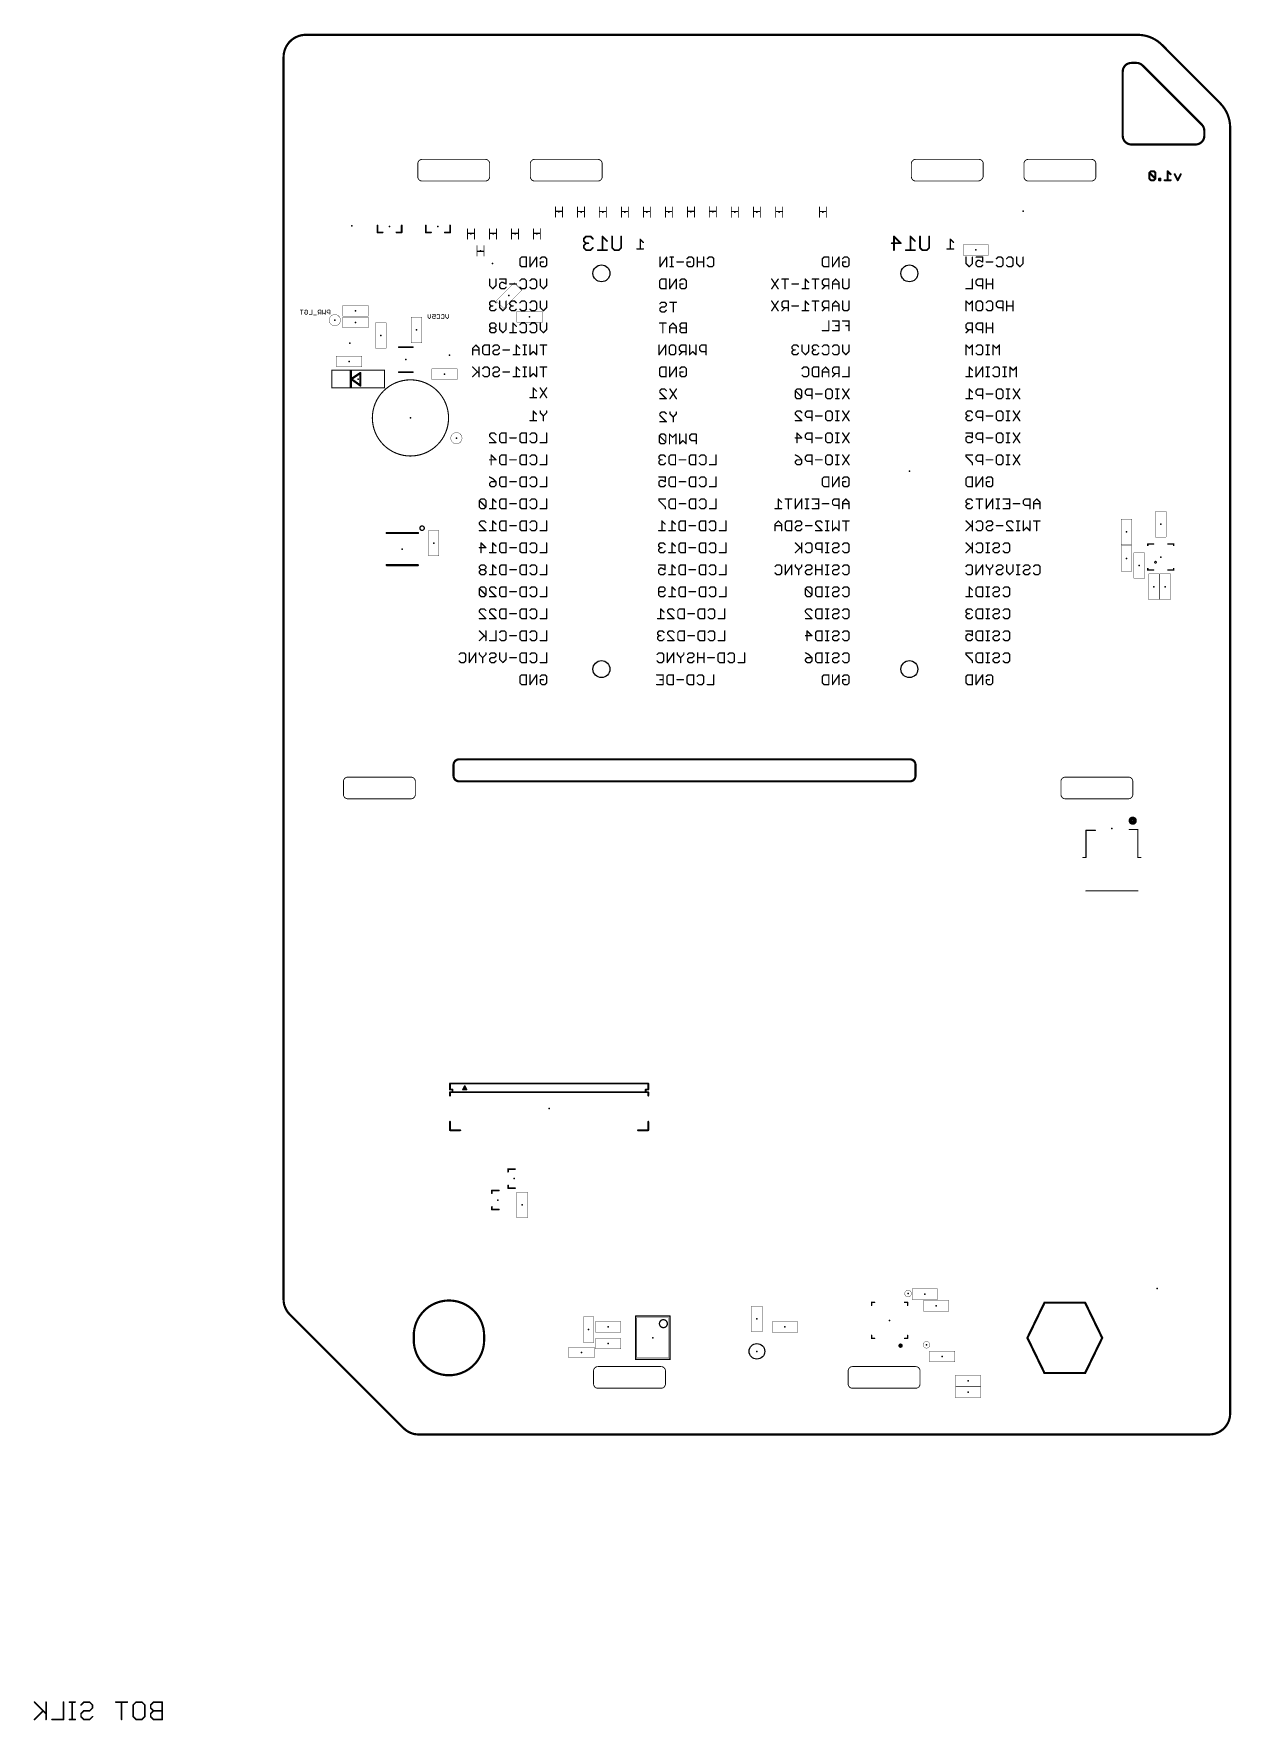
# Model space of a CAD drawing. Extents: x -84 to 55, y -33 to 162.
import ezdxf

# ---------------------------------------------------------------- set-up
doc = ezdxf.new("R2010")
doc.units = 0
for name, color, linetype in [('20', 7, 'CONTINUOUS'), ('22', 6, 'CONTINUOUS'), ('24', 7, 'CONTINUOUS')]:
    doc.layers.add(name, color=color, linetype=linetype)

# ---------------------------------------------------------------- blocks, each defined once
blk = doc.blocks.new('RECT')
blk.add_solid([(-0.5, -0.5), (0.5, -0.5), (-0.5, 0.5), (0.5, 0.5)])

msp = doc.modelspace()

# ---------------------------------------------------------------- linework, layer by layer
at = {"layer": '20'}
for points, const_width in [([(-52.09, 161.7, 0.4142), (-54.6566, 159.13)], 0.254), ([(-52.09, 161.7635, 1), (-52.09, 161.6365)], 0.127), ([(-52.09, 161.6365, 1), (-52.09, 161.7635)], 0.127), ([(-50.6566, 161.7636, 1), (-50.6566, 161.6366)], 0.127), ([(-50.64, 161.6365, 1), (-50.64, 161.7635)], 0.127), ([(46.7973, 160.5229, 0.1994), (43.9632, 161.7001)], 0.254), ([(43.9632, 161.7636, 1), (43.9632, 161.6366)], 0.127), ([(43.9632, 161.6366, 1), (43.9632, 161.7636)], 0.127), ([(46.8423, 160.5677, 1), (46.7523, 160.478)], 0.127), ([(46.7523, 160.478, 1), (46.8423, 160.5677)], 0.127), ([(-54.5931, 159.13, 1), (-54.7201, 159.13)], 0.127), ([(-54.7201, 159.13, 1), (-54.5931, 159.13)], 0.127), ([(43.2459, 158.4541, 0.4142), (42.2459, 157.4541)], 0.254), ([(43.2459, 158.5176, 1), (43.2459, 158.3906)], 0.127), ([(43.2459, 158.3906, 1), (43.2459, 158.5176)], 0.127), ([(44.5387, 158.1612, 0.1989), (43.8316, 158.4541)], 0.254), ([(43.8316, 158.5176, 1), (43.8316, 158.3906)], 0.127), ([(43.8316, 158.3906, 1), (43.8316, 158.5176)], 0.127), ([(44.5836, 158.2061, 1), (44.4938, 158.1163)], 0.127), ([(44.4938, 158.1163, 1), (44.5836, 158.2061)], 0.127), ([(42.3094, 157.4541, 1), (42.1824, 157.4541)], 0.127), ([(42.1824, 157.4541, 1), (42.3094, 157.4541)], 0.127), ([(54.6506, 150.9858, 0.1984), (53.4847, 153.8086)], 0.254), ([(53.5297, 153.8534, 1), (53.4397, 153.7638)], 0.127), ([(53.4397, 153.7638, 1), (53.5297, 153.8534)], 0.127), ([(42.2459, 150.036, 0.4142), (43.2459, 149.036)], 0.254), ([(42.3094, 150.036, 1), (42.1824, 150.036)], 0.127), ([(42.1824, 150.036, 1), (42.3094, 150.036)], 0.127), ([(50.664, 149.036, 0.4142), (51.664, 150.036)], 0.254), ([(51.664, 150.6218, 0.1989), (51.3711, 151.3289)], 0.254), ([(51.416, 151.3738, 1), (51.3262, 151.284)], 0.127), ([(51.3262, 151.284, 1), (51.416, 151.3738)], 0.127), ([(51.7275, 150.6218, 1), (51.6005, 150.6218)], 0.127), ([(51.6005, 150.6218, 1), (51.7275, 150.6218)], 0.127), ([(51.7275, 150.036, 1), (51.6005, 150.036)], 0.127), ([(51.6005, 150.036, 1), (51.7275, 150.036)], 0.127), ([(54.7141, 150.9858, 1), (54.5871, 150.9858)], 0.127), ([(54.5871, 150.9858, 1), (54.7141, 150.9858)], 0.127), ([(43.2459, 149.0995, 1), (43.2459, 148.9725)], 0.127), ([(43.2459, 148.9725, 1), (43.2459, 149.0995)], 0.127), ([(50.664, 149.0995, 1), (50.664, 148.9725)], 0.127), ([(50.664, 148.9725, 1), (50.664, 149.0995)], 0.127), ([(-38.66, 147.31, 0.4142), (-39.16, 146.81)], 0.1), ([(-39.135, 146.81, 1), (-39.185, 146.81)], 0.05), ([(-39.185, 146.81, 1), (-39.135, 146.81)], 0.05), ([(-38.66, 147.335, 1), (-38.66, 147.285)], 0.05), ([(-38.66, 147.285, 1), (-38.66, 147.335)], 0.05), ([(-30.86, 146.81, 0.4142), (-31.36, 147.31)], 0.1), ([(-31.36, 147.335, 1), (-31.36, 147.285)], 0.05), ([(-31.36, 147.285, 1), (-31.36, 147.335)], 0.05), ([(-30.835, 146.81, 1), (-30.885, 146.81)], 0.05), ([(-30.885, 146.81, 1), (-30.835, 146.81)], 0.05), ([(-25.66, 147.31, 0.4142), (-26.16, 146.81)], 0.1), ([(-26.135, 146.81, 1), (-26.185, 146.81)], 0.05), ([(-26.185, 146.81, 1), (-26.135, 146.81)], 0.05), ([(-25.66, 147.335, 1), (-25.66, 147.285)], 0.05), ([(-25.66, 147.285, 1), (-25.66, 147.335)], 0.05), ([(-17.86, 146.81, 0.4142), (-18.36, 147.31)], 0.1), ([(-18.36, 147.335, 1), (-18.36, 147.285)], 0.05), ([(-18.36, 147.285, 1), (-18.36, 147.335)], 0.05), ([(-17.835, 146.81, 1), (-17.885, 146.81)], 0.05), ([(-17.885, 146.81, 1), (-17.835, 146.81)], 0.05), ([(18.34, 147.31, 0.4142), (17.84, 146.81)], 0.1), ([(17.865, 146.81, 1), (17.815, 146.81)], 0.05), ([(17.815, 146.81, 1), (17.865, 146.81)], 0.05), ([(18.34, 147.335, 1), (18.34, 147.285)], 0.05), ([(18.34, 147.285, 1), (18.34, 147.335)], 0.05), ([(26.14, 146.81, 0.4142), (25.64, 147.31)], 0.1), ([(25.64, 147.335, 1), (25.64, 147.285)], 0.05), ([(25.64, 147.285, 1), (25.64, 147.335)], 0.05), ([(26.165, 146.81, 1), (26.115, 146.81)], 0.05), ([(26.115, 146.81, 1), (26.165, 146.81)], 0.05), ([(31.34, 147.31, 0.4142), (30.84, 146.81)], 0.1), ([(30.865, 146.81, 1), (30.815, 146.81)], 0.05), ([(30.815, 146.81, 1), (30.865, 146.81)], 0.05), ([(31.34, 147.335, 1), (31.34, 147.285)], 0.05), ([(31.34, 147.285, 1), (31.34, 147.335)], 0.05), ([(39.14, 146.81, 0.4142), (38.64, 147.31)], 0.1), ([(38.64, 147.335, 1), (38.64, 147.285)], 0.05), ([(38.64, 147.285, 1), (38.64, 147.335)], 0.05), ([(39.165, 146.81, 1), (39.115, 146.81)], 0.05), ([(39.115, 146.81, 1), (39.165, 146.81)], 0.05), ([(-39.16, 145.31, 0.4142), (-38.66, 144.81)], 0.1), ([(-39.135, 145.31, 1), (-39.185, 145.31)], 0.05), ([(-39.185, 145.31, 1), (-39.135, 145.31)], 0.05), ([(-38.66, 144.835, 1), (-38.66, 144.785)], 0.05), ([(-38.66, 144.785, 1), (-38.66, 144.835)], 0.05), ([(-31.36, 144.81, 0.4142), (-30.86, 145.31)], 0.1), ([(-31.36, 144.835, 1), (-31.36, 144.785)], 0.05), ([(-31.36, 144.785, 1), (-31.36, 144.835)], 0.05), ([(-30.835, 145.31, 1), (-30.885, 145.31)], 0.05), ([(-30.885, 145.31, 1), (-30.835, 145.31)], 0.05), ([(-26.16, 145.31, 0.4142), (-25.66, 144.81)], 0.1), ([(-26.135, 145.31, 1), (-26.185, 145.31)], 0.05), ([(-26.185, 145.31, 1), (-26.135, 145.31)], 0.05), ([(-25.66, 144.835, 1), (-25.66, 144.785)], 0.05), ([(-25.66, 144.785, 1), (-25.66, 144.835)], 0.05), ([(-18.36, 144.81, 0.4142), (-17.86, 145.31)], 0.1), ([(-18.36, 144.835, 1), (-18.36, 144.785)], 0.05), ([(-18.36, 144.785, 1), (-18.36, 144.835)], 0.05), ([(-17.835, 145.31, 1), (-17.885, 145.31)], 0.05), ([(-17.885, 145.31, 1), (-17.835, 145.31)], 0.05), ([(17.84, 145.31, 0.4142), (18.34, 144.81)], 0.1), ([(17.865, 145.31, 1), (17.815, 145.31)], 0.05), ([(17.815, 145.31, 1), (17.865, 145.31)], 0.05), ([(18.34, 144.835, 1), (18.34, 144.785)], 0.05), ([(18.34, 144.785, 1), (18.34, 144.835)], 0.05), ([(25.4999, 144.81, 0.4142), (26.14, 145.4501)], 0.1), ([(25.4999, 144.835, 1), (25.4999, 144.785)], 0.05), ([(25.4999, 144.785, 1), (25.4999, 144.835)], 0.05), ([(26.165, 145.4501, 1), (26.115, 145.4501)], 0.05), ([(26.115, 145.4501, 1), (26.165, 145.4501)], 0.05), ([(30.84, 145.31, 0.4142), (31.34, 144.81)], 0.1), ([(30.865, 145.31, 1), (30.815, 145.31)], 0.05), ([(30.815, 145.31, 1), (30.865, 145.31)], 0.05), ([(31.34, 144.835, 1), (31.34, 144.785)], 0.05), ([(31.34, 144.785, 1), (31.34, 144.835)], 0.05), ([(38.64, 144.81, 0.4142), (39.14, 145.31)], 0.1), ([(38.64, 144.835, 1), (38.64, 144.785)], 0.05), ([(38.64, 144.785, 1), (38.64, 144.835)], 0.05), ([(39.165, 145.31, 1), (39.115, 145.31)], 0.05), ([(39.115, 145.31, 1), (39.165, 145.31)], 0.05), ([(-34.3916, 77.996, 0.4142), (-35.0266, 77.361)], 0.254), ([(-34.3916, 78.0595, 1), (-34.3916, 77.9325)], 0.127), ([(-34.3916, 77.9325, 1), (-34.3916, 78.0595)], 0.127), ([(18.3134, 77.361, 0.4142), (17.6784, 77.996)], 0.254), ([(17.6784, 78.0595, 1), (17.6784, 77.9325)], 0.127), ([(17.6784, 77.9325, 1), (17.6784, 78.0595)], 0.127), ([(-34.9631, 77.361, 1), (-35.0901, 77.361)], 0.127), ([(-35.0901, 77.361, 1), (-34.9631, 77.361)], 0.127), ([(-35.0266, 76.091, 0.4142), (-34.3916, 75.456)], 0.254), ([(-34.9631, 76.091, 1), (-35.0901, 76.091)], 0.127), ([(-35.0901, 76.091, 1), (-34.9631, 76.091)], 0.127), ([(17.6784, 75.456, 0.4142), (18.3134, 76.091)], 0.254), ([(18.3769, 77.361, 1), (18.2499, 77.361)], 0.127), ([(18.2499, 77.361, 1), (18.3769, 77.361)], 0.127), ([(18.3769, 76.091, 1), (18.2499, 76.091)], 0.127), ([(18.2499, 76.091, 1), (18.3769, 76.091)], 0.127), ([(-47.24, 75.94, 0.4142), (-47.74, 75.44)], 0.1), ([(-47.715, 75.44, 1), (-47.765, 75.44)], 0.05), ([(-47.765, 75.44, 1), (-47.715, 75.44)], 0.05), ([(-47.24, 75.965, 1), (-47.24, 75.915)], 0.05), ([(-47.24, 75.915, 1), (-47.24, 75.965)], 0.05), ([(-39.44, 75.44, 0.4142), (-39.94, 75.94)], 0.1), ([(-39.94, 75.965, 1), (-39.94, 75.915)], 0.05), ([(-39.94, 75.915, 1), (-39.94, 75.965)], 0.05), ([(-39.415, 75.44, 1), (-39.465, 75.44)], 0.05), ([(-39.465, 75.44, 1), (-39.415, 75.44)], 0.05), ([(-34.3916, 75.5195, 1), (-34.3916, 75.3925)], 0.127), ([(-34.3916, 75.3925, 1), (-34.3916, 75.5195)], 0.127), ([(17.6784, 75.5195, 1), (17.6784, 75.3925)], 0.127), ([(17.6784, 75.3925, 1), (17.6784, 75.5195)], 0.127), ([(35.61, 75.94, 0.4142), (35.11, 75.44)], 0.1), ([(35.135, 75.44, 1), (35.085, 75.44)], 0.05), ([(35.085, 75.44, 1), (35.135, 75.44)], 0.05), ([(35.61, 75.965, 1), (35.61, 75.915)], 0.05), ([(35.61, 75.915, 1), (35.61, 75.965)], 0.05), ([(43.41, 75.44, 0.4142), (42.91, 75.94)], 0.1), ([(42.91, 75.965, 1), (42.91, 75.915)], 0.05), ([(42.91, 75.915, 1), (42.91, 75.965)], 0.05), ([(43.435, 75.44, 1), (43.385, 75.44)], 0.05), ([(43.385, 75.44, 1), (43.435, 75.44)], 0.05), ([(-47.74, 73.94, 0.4142), (-47.24, 73.44)], 0.1), ([(-47.715, 73.94, 1), (-47.765, 73.94)], 0.05), ([(-47.765, 73.94, 1), (-47.715, 73.94)], 0.05), ([(-47.24, 73.465, 1), (-47.24, 73.415)], 0.05), ([(-47.24, 73.415, 1), (-47.24, 73.465)], 0.05), ([(-39.94, 73.44, 0.4142), (-39.44, 73.94)], 0.1), ([(-39.94, 73.465, 1), (-39.94, 73.415)], 0.05), ([(-39.94, 73.415, 1), (-39.94, 73.465)], 0.05), ([(-39.415, 73.94, 1), (-39.465, 73.94)], 0.05), ([(-39.465, 73.94, 1), (-39.415, 73.94)], 0.05), ([(35.11, 73.94, 0.4142), (35.61, 73.44)], 0.1), ([(35.135, 73.94, 1), (35.085, 73.94)], 0.05), ([(35.085, 73.94, 1), (35.135, 73.94)], 0.05), ([(35.61, 73.465, 1), (35.61, 73.415)], 0.05), ([(35.61, 73.415, 1), (35.61, 73.465)], 0.05), ([(42.91, 73.44, 0.4142), (43.41, 73.94)], 0.1), ([(42.91, 73.465, 1), (42.91, 73.415)], 0.05), ([(42.91, 73.415, 1), (42.91, 73.465)], 0.05), ([(43.435, 73.94, 1), (43.385, 73.94)], 0.05), ([(43.385, 73.94, 1), (43.435, 73.94)], 0.05), ([(-54.6566, 15.5881, 0.1989), (-53.9478, 13.8769)], 0.254), ([(-54.5931, 15.5881, 1), (-54.7201, 15.5881)], 0.127), ([(-54.7201, 15.5881, 1), (-54.5931, 15.5881)], 0.127), ([(-35.56, 15.476, 0.4142), (-39.624, 11.412)], 0.254), ([(-31.496, 11.412, 0.4142), (-35.56, 15.476)], 0.254), ([(-35.56, 15.5395, 1), (-35.56, 15.4125)], 0.127), ([(-35.56, 15.4125, 1), (-35.56, 15.5395)], 0.127), ([(-53.9029, 13.9218, 1), (-53.9927, 13.832)], 0.127), ([(-53.9927, 13.832, 1), (-53.9029, 13.9218)], 0.127), ([(33.2106, 15.2858, 1), (33.2106, 15.1589)], 0.127), ([(33.2677, 15.1946, 1), (33.1534, 15.2501)], 0.127), ([(37.9607, 15.2501, 1), (37.8464, 15.1946)], 0.127), ([(37.9036, 15.1589, 1), (37.9036, 15.2858)], 0.127), ([(-39.5605, 11.412, 1), (-39.6875, 11.412)], 0.127), ([(-39.6875, 11.412, 1), (-39.5605, 11.412)], 0.127), ([(-39.624, 10.904, 0.4142), (-35.56, 6.84)], 0.254), ([(-39.5605, 10.904, 1), (-39.6875, 10.904)], 0.127), ([(-39.6875, 10.904, 1), (-39.5605, 10.904)], 0.127), ([(-35.56, 6.84, 0.4142), (-31.496, 10.904)], 0.254), ([(-31.4325, 11.412, 1), (-31.5595, 11.412)], 0.127), ([(-31.5595, 11.412, 1), (-31.4325, 11.412)], 0.127), ([(-31.4325, 10.904, 1), (-31.5595, 10.904)], 0.127), ([(-31.5595, 10.904, 1), (-31.4325, 10.904)], 0.127), ([(31.2962, 11.1861, 1), (31.1819, 11.1306)], 0.127), ([(31.1819, 11.1861, 1), (31.2962, 11.1306)], 0.127), ([(39.9322, 11.1306, 1), (39.8179, 11.1861)], 0.127), ([(39.8179, 11.1306, 1), (39.9322, 11.1861)], 0.127), ([(-18.36, 7.84, 0.4142), (-18.86, 7.34)], 0.1), ([(-18.36, 7.865, 1), (-18.36, 7.815)], 0.05), ([(-18.36, 7.815, 1), (-18.36, 7.865)], 0.05), ([(-10.56, 7.34, 0.4142), (-11.06, 7.84)], 0.1), ([(-11.06, 7.865, 1), (-11.06, 7.815)], 0.05), ([(-11.06, 7.815, 1), (-11.06, 7.865)], 0.05), ([(11.04, 7.84, 0.4142), (10.54, 7.34)], 0.1), ([(11.04, 7.865, 1), (11.04, 7.815)], 0.05), ([(11.04, 7.815, 1), (11.04, 7.865)], 0.05), ([(18.84, 7.34, 0.4142), (18.34, 7.84)], 0.1), ([(18.34, 7.865, 1), (18.34, 7.815)], 0.05), ([(18.34, 7.815, 1), (18.34, 7.865)], 0.05), ([(-35.56, 6.9035, 1), (-35.56, 6.7765)], 0.127), ([(-35.56, 6.7765, 1), (-35.56, 6.9035)], 0.127), ([(-18.835, 7.34, 1), (-18.885, 7.34)], 0.05), ([(-18.885, 7.34, 1), (-18.835, 7.34)], 0.05), ([(-18.86, 5.84, 0.4142), (-18.36, 5.34)], 0.1), ([(-18.835, 5.84, 1), (-18.885, 5.84)], 0.05), ([(-18.885, 5.84, 1), (-18.835, 5.84)], 0.05), ([(-11.06, 5.34, 0.4142), (-10.56, 5.84)], 0.1), ([(-10.535, 7.34, 1), (-10.585, 7.34)], 0.05), ([(-10.585, 7.34, 1), (-10.535, 7.34)], 0.05), ([(-10.535, 5.84, 1), (-10.585, 5.84)], 0.05), ([(-10.585, 5.84, 1), (-10.535, 5.84)], 0.05), ([(10.565, 7.34, 1), (10.515, 7.34)], 0.05), ([(10.515, 7.34, 1), (10.565, 7.34)], 0.05), ([(10.54, 5.84, 0.4142), (11.04, 5.34)], 0.1), ([(10.565, 5.84, 1), (10.515, 5.84)], 0.05), ([(10.515, 5.84, 1), (10.565, 5.84)], 0.05), ([(18.34, 5.34, 0.4142), (18.84, 5.84)], 0.1), ([(18.865, 7.34, 1), (18.815, 7.34)], 0.05), ([(18.815, 7.34, 1), (18.865, 7.34)], 0.05), ([(18.865, 5.84, 1), (18.815, 5.84)], 0.05), ([(18.815, 5.84, 1), (18.865, 5.84)], 0.05), ([(33.2106, 7.1579, 1), (33.2106, 7.0309)], 0.127), ([(33.1534, 7.0666, 1), (33.2677, 7.1221)], 0.127), ([(37.8464, 7.1221, 1), (37.9607, 7.0666)], 0.127), ([(37.9036, 7.0309, 1), (37.9036, 7.1579)], 0.127), ([(-18.36, 5.365, 1), (-18.36, 5.315)], 0.05), ([(-18.36, 5.315, 1), (-18.36, 5.365)], 0.05), ([(-11.06, 5.365, 1), (-11.06, 5.315)], 0.05), ([(-11.06, 5.315, 1), (-11.06, 5.365)], 0.05), ([(11.04, 5.365, 1), (11.04, 5.315)], 0.05), ([(11.04, 5.315, 1), (11.04, 5.365)], 0.05), ([(18.34, 5.365, 1), (18.34, 5.315)], 0.05), ([(18.34, 5.315, 1), (18.34, 5.365)], 0.05), ([(54.7135, 4.02, 1), (54.5865, 4.02)], 0.127), ([(54.5871, 4, 1), (54.7141, 4)], 0.127), ([(52.23, 0, 0.4142), (54.65, 2.42)], 0.254), ([(54.7135, 2.42, 1), (54.5865, 2.42)], 0.127), ([(54.5865, 2.42, 1), (54.7135, 2.42)], 0.127), ([(-40.7797, 0.7088, 0.1989), (-39.0685, 0)], 0.254), ([(-40.7348, 0.7537, 1), (-40.8246, 0.6639)], 0.127), ([(-40.8246, 0.6639, 1), (-40.7348, 0.7537)], 0.127), ([(-39.0685, 0.0635, 1), (-39.0685, -0.0635)], 0.127), ([(-39.0685, -0.0635, 1), (-39.0685, 0.0635)], 0.127), ([(50.81, 0.0635, 1), (50.81, -0.0635)], 0.127), ([(50.8006, -0.0635, 1), (50.8006, 0.0635)], 0.127), ([(52.23, 0.0635, 1), (52.23, -0.0635)], 0.127), ([(52.23, -0.0635, 1), (52.23, 0.0635)], 0.127)]:
    msp.add_lwpolyline(points, format="xyb", dxfattribs=dict(at, const_width=const_width))
for points, const_width in [([(-52.09, 161.7), (-50.64, 161.7)], 0.254), ([(43.9632, 161.7001), (-50.6566, 161.7001)], 0.254), ([(53.4847, 153.8086), (46.7973, 160.5229)], 0.254), ([(-54.6566, 159.13), (-54.6566, 15.5881)], 0.254), ([(43.8316, 158.4541), (43.2459, 158.4541)], 0.254), ([(51.3711, 151.3289), (44.5387, 158.1612)], 0.254), ([(42.2459, 157.4541), (42.2459, 150.036)], 0.254), ([(51.664, 150.036), (51.664, 150.6218)], 0.254), ([(54.6506, 4), (54.6506, 150.9858)], 0.254), ([(43.2459, 149.036), (50.664, 149.036)], 0.254), ([(-39.16, 145.31), (-39.16, 146.81)], 0.1), ([(-38.66, 147.31), (-31.36, 147.31)], 0.1), ([(-30.86, 146.81), (-30.86, 145.31)], 0.1), ([(-26.16, 145.31), (-26.16, 146.81)], 0.1), ([(-25.66, 147.31), (-18.36, 147.31)], 0.1), ([(-17.86, 146.81), (-17.86, 145.31)], 0.1), ([(17.84, 145.31), (17.84, 146.81)], 0.1), ([(18.34, 147.31), (25.64, 147.31)], 0.1), ([(26.14, 146.81), (26.14, 145.4501)], 0.1), ([(30.84, 145.31), (30.84, 146.81)], 0.1), ([(31.34, 147.31), (38.64, 147.31)], 0.1), ([(39.14, 146.81), (39.14, 145.31)], 0.1), ([(-31.36, 144.81), (-38.66, 144.81)], 0.1), ([(-18.36, 144.81), (-25.66, 144.81)], 0.1), ([(25.4999, 144.81), (18.34, 144.81)], 0.1), ([(38.64, 144.81), (31.34, 144.81)], 0.1), ([(17.6784, 77.996), (-34.3916, 77.996)], 0.254), ([(-35.0266, 77.361), (-35.0266, 76.091)], 0.254), ([(18.3134, 76.091), (18.3134, 77.361)], 0.254), ([(-47.74, 73.94), (-47.74, 75.44)], 0.1), ([(-47.24, 75.94), (-39.94, 75.94)], 0.1), ([(-39.44, 75.44), (-39.44, 73.94)], 0.1), ([(-34.3916, 75.456), (17.6784, 75.456)], 0.254), ([(35.11, 73.94), (35.11, 75.44)], 0.1), ([(35.61, 75.94), (42.91, 75.94)], 0.1), ([(43.41, 75.44), (43.41, 73.94)], 0.1), ([(-39.94, 73.44), (-47.24, 73.44)], 0.1), ([(42.91, 73.44), (35.61, 73.44)], 0.1), ([(-53.9478, 13.8769), (-40.7797, 0.7088)], 0.254), ([(33.2106, 15.2224), (31.2391, 11.1584)], 0.254), ([(33.2106, 15.2224), (37.9036, 15.2224)], 0.254), ([(39.8751, 11.1584), (37.9036, 15.2224)], 0.254), ([(-39.624, 11.412), (-39.624, 10.904)], 0.254), ([(-31.496, 10.904), (-31.496, 11.412)], 0.254), ([(33.2106, 7.0944), (31.2391, 11.1584)], 0.254), ([(39.8751, 11.1584), (37.9036, 7.0944)], 0.254), ([(-11.06, 7.84), (-18.36, 7.84)], 0.1), ([(11.04, 7.84), (18.34, 7.84)], 0.1), ([(-18.86, 7.34), (-18.86, 5.84)], 0.1), ([(-10.56, 5.84), (-10.56, 7.34)], 0.1), ([(10.54, 5.84), (10.54, 7.34)], 0.1), ([(18.84, 7.34), (18.84, 5.84)], 0.1), ([(33.2106, 7.0944), (37.9036, 7.0944)], 0.254), ([(-18.36, 5.34), (-11.06, 5.34)], 0.1), ([(18.34, 5.34), (11.04, 5.34)], 0.1), ([(54.65, 2.42), (54.65, 4.02)], 0.254), ([(-39.0685, 0), (50.8006, 0)], 0.254), ([(50.81, 0), (52.23, 0)], 0.254)]:
    msp.add_lwpolyline(points, dxfattribs=dict(at, const_width=const_width))
for centre, radius in [((-17.952, 134.144), 0.975), ((17.608, 134.144), 0.975), ((-17.952, 88.424), 0.975), ((17.608, 88.424), 0.975), ((0, 9.6012), 0.9)]:
    msp.add_circle(centre, radius, dxfattribs=at)
at = {"layer": '22'}
for points, const_width in [([(45.5012, 145.9429), (45.3274, 145.7692)], 0.2286), ([(45.3274, 145.7692), (45.3274, 145.0744)], 0.2286), ([(46.0223, 145.0744), (45.3274, 145.7692)], 0.2286), ([(45.3274, 145.0744), (45.5012, 144.9007)], 0.2286), ([(45.8486, 145.9429), (45.5012, 145.9429)], 0.2286), ([(45.5012, 144.9007), (45.8486, 144.9007)], 0.2286), ([(46.0223, 145.7692), (45.8486, 145.9429)], 0.2286), ([(45.8486, 144.9007), (46.0223, 145.0744)], 0.2286), ([(46.0223, 145.0744), (46.0223, 145.7692)], 0.2286), ([(46.607, 145.0744), (46.4333, 145.0744)], 0.2286), ([(46.4333, 145.0744), (46.4333, 144.9007)], 0.2286), ([(46.4333, 144.9007), (46.607, 144.9007)], 0.2286), ([(46.607, 144.9007), (46.607, 145.0744)], 0.2286), ([(47.7764, 144.9007), (47.0815, 144.9007)], 0.2286), ([(47.7764, 145.5955), (47.429, 145.9429)], 0.2286), ([(47.429, 145.9429), (47.429, 144.9007)], 0.2286), ([(48.5984, 144.9007), (48.2509, 145.5955)], 0.2286), ([(48.9458, 145.5955), (48.5984, 144.9007)], 0.2286), ([(-23.2575, 141.8216), (-23.2575, 140.6416)], 0.1016), ([(-22.4575, 140.6416), (-22.4575, 141.8216)], 0.1016), ([(-20.7073, 141.8165), (-20.7073, 140.6365)], 0.1016), ([(-19.9073, 140.6365), (-19.9073, 141.8165)], 0.1016), ([(-18.1902, 141.8165), (-18.1902, 140.6365)], 0.1016), ([(-17.3902, 140.6365), (-17.3902, 141.8165)], 0.1016), ([(-15.64, 141.814), (-15.64, 140.634)], 0.1016), ([(-14.84, 140.634), (-14.84, 141.814)], 0.1016), ([(-13.1, 141.814), (-13.1, 140.634)], 0.1016), ([(-12.3, 140.634), (-12.3, 141.814)], 0.1016), ([(-10.56, 141.814), (-10.56, 140.634)], 0.1016), ([(-9.76, 140.634), (-9.76, 141.814)], 0.1016), ([(-8.0149, 141.8242), (-8.0149, 140.6442)], 0.1016), ([(-7.2149, 140.6442), (-7.2149, 141.8242)], 0.1016), ([(-5.4851, 141.8242), (-5.4851, 140.6442)], 0.1016), ([(-4.6851, 140.6442), (-4.6851, 141.8242)], 0.1016), ([(-2.9451, 141.814), (-2.9451, 140.634)], 0.1016), ([(-2.1451, 140.634), (-2.1451, 141.814)], 0.1016), ([(-0.4, 141.814), (-0.4, 140.634)], 0.1016), ([(0.4, 140.634), (0.4, 141.814)], 0.1016), ([(2.1705, 141.814), (2.1705, 140.634)], 0.1016), ([(2.9705, 140.634), (2.9705, 141.814)], 0.1016), ([(7.22, 141.814), (7.22, 140.634)], 0.1016), ([(8.02, 140.634), (8.02, 141.814)], 0.1016), ([(-43.818, 138.873), (-43.818, 139.673)], 0.2032), ([(-43.218, 138.873), (-43.818, 138.873)], 0.2032), ([(-41.618, 138.873), (-41.018, 138.873)], 0.2032), ([(-41.018, 138.873), (-41.018, 139.673)], 0.2032), ([(-38.23, 138.873), (-38.23, 139.673)], 0.2032), ([(-37.63, 138.873), (-38.23, 138.873)], 0.2032), ([(-36.03, 138.873), (-35.43, 138.873)], 0.2032), ([(-35.43, 138.873), (-35.43, 139.673)], 0.2032), ([(-33.42, 139.2816), (-33.42, 138.1016)], 0.1016), ([(-32.62, 138.1016), (-32.62, 139.2816)], 0.1016), ([(-30.8698, 139.2816), (-30.8698, 138.1016)], 0.1016), ([(-30.0698, 138.1016), (-30.0698, 139.2816)], 0.1016), ([(-28.3324, 139.2816), (-28.3324, 138.1016)], 0.1016), ([(-27.5324, 138.1016), (-27.5324, 139.2816)], 0.1016), ([(-25.8025, 139.2816), (-25.8025, 138.1016)], 0.1016), ([(-25.0025, 138.1016), (-25.0025, 139.2816)], 0.1016), ([(-19.731, 138.4067), (-19.9937, 138.1441)], 0.2032), ([(-19.2056, 138.4067), (-19.731, 138.4067)], 0.2032), ([(-18.9429, 138.1441), (-19.2056, 138.4067)], 0.2032), ([(-17.3058, 137.8814), (-17.8311, 138.4067)], 0.2032), ([(-17.8311, 138.4067), (-17.8311, 136.8306)], 0.2032), ([(-16.7194, 137.0933), (-16.7194, 138.4067)], 0.2032), ([(-15.6686, 138.4067), (-15.6686, 137.0933)], 0.2032), ([(15.829, 136.8306), (15.829, 138.4067)], 0.2032), ([(15.829, 138.4067), (16.6171, 137.6187)], 0.2032), ([(18.2542, 137.8814), (17.7289, 138.4067)], 0.2032), ([(17.7289, 138.4067), (17.7289, 136.8306)], 0.2032), ([(18.8406, 137.0933), (18.8406, 138.4067)], 0.2032), ([(19.8914, 138.4067), (19.8914, 137.0933)], 0.2032), ([(-32.3151, 137.3495), (-32.3151, 136.1695)], 0.1016), ([(-31.5151, 136.1695), (-31.5151, 137.3495)], 0.1016), ([(-19.9937, 138.1441), (-19.9937, 137.8814)], 0.2032), ([(-19.9937, 137.8814), (-19.731, 137.6187)], 0.2032), ([(-19.731, 137.6187), (-19.9937, 137.356)], 0.2032), ([(-19.9937, 137.356), (-19.9937, 137.0933)], 0.2032), ([(-19.9937, 137.0933), (-19.731, 136.8306)], 0.2032), ([(-19.731, 137.6187), (-19.4683, 137.6187)], 0.2032), ([(-19.731, 136.8306), (-19.2056, 136.8306)], 0.2032), ([(-19.2056, 136.8306), (-18.9429, 137.0933)], 0.2032), ([(-17.3058, 136.8306), (-18.3565, 136.8306)], 0.2032), ([(-16.4567, 136.8306), (-16.7194, 137.0933)], 0.2032), ([(-15.9313, 136.8306), (-16.4567, 136.8306)], 0.2032), ([(-15.6686, 137.0933), (-15.9313, 136.8306)], 0.2032), ([(-13.1032, 136.9634), (-13.8489, 136.9634)], 0.1524), ([(-13.1032, 137.7091), (-13.4761, 138.082)], 0.1524), ([(-13.4761, 138.082), (-13.4761, 136.9634)], 0.1524), ([(16.6171, 137.6187), (15.5663, 137.6187)], 0.2032), ([(18.2542, 136.8306), (17.2035, 136.8306)], 0.2032), ([(19.1033, 136.8306), (18.8406, 137.0933)], 0.2032), ([(19.6287, 136.8306), (19.1033, 136.8306)], 0.2032), ([(19.8914, 137.0933), (19.6287, 136.8306)], 0.2032), ([(22.7108, 136.9634), (21.9651, 136.9634)], 0.1524), ([(22.7108, 137.7091), (22.3379, 138.082)], 0.1524), ([(22.3379, 138.082), (22.3379, 136.9634)], 0.1524), ([(26.7556, 137.4572), (23.8092, 137.4572)], 0.0381), ([(23.8092, 137.4572), (23.8092, 136.238)], 0.0381), ([(26.7556, 136.238), (26.7556, 137.4572)], 0.0381), ([(-27.3637, 135.8323), (-27.1773, 136.0188)], 0.1524), ([(-27.3637, 135.0866), (-27.3637, 135.8323)], 0.1524), ([(-27.1773, 134.9002), (-27.3637, 135.0866)], 0.1524), ([(-27.1773, 136.0188), (-26.618, 136.0188)], 0.1524), ([(-26.618, 134.9002), (-27.1773, 134.9002)], 0.1524), ([(-26.618, 136.0188), (-26.618, 134.9002)], 0.1524), ([(-25.4486, 136.0188), (-26.1943, 134.9002)], 0.1524), ([(-26.1943, 134.9002), (-26.1943, 136.0188)], 0.1524), ([(-25.4486, 134.9002), (-25.4486, 136.0188)], 0.1524), ([(-25.0249, 135.8323), (-24.8385, 136.0188)], 0.1524), ([(-25.0249, 135.0866), (-25.0249, 135.4595)], 0.1524), ([(-25.0249, 135.4595), (-24.6521, 135.4595)], 0.1524), ([(-24.8385, 134.9002), (-25.0249, 135.0866)], 0.1524), ([(-24.8385, 136.0188), (-24.4656, 136.0188)], 0.1524), ([(-24.4656, 134.9002), (-24.8385, 134.9002)], 0.1524), ([(-24.4656, 136.0188), (-24.2792, 135.8323)], 0.1524), ([(-24.2792, 135.0866), (-24.4656, 134.9002)], 0.1524), ([(-24.2792, 135.8323), (-24.2792, 135.0866)], 0.1524), ([(-10.4324, 136.0188), (-11.1781, 134.9002)], 0.1524), ([(-11.1781, 134.9002), (-11.1781, 136.0188)], 0.1524), ([(-10.4324, 134.9002), (-10.4324, 136.0188)], 0.1524), ([(-9.6528, 136.0188), (-10.0256, 136.0188)], 0.1524), ([(-9.6528, 134.9002), (-10.0256, 134.9002)], 0.1524), ([(-9.8392, 134.9002), (-9.8392, 136.0188)], 0.1524), ([(-8.4834, 135.4595), (-9.2291, 135.4595)], 0.1524), ([(-8.0597, 135.8323), (-7.8733, 136.0188)], 0.1524), ([(-8.0597, 135.0866), (-8.0597, 135.4595)], 0.1524), ([(-8.0597, 135.4595), (-7.6868, 135.4595)], 0.1524), ([(-7.8733, 134.9002), (-8.0597, 135.0866)], 0.1524), ([(-7.8733, 136.0188), (-7.5004, 136.0188)], 0.1524), ([(-7.5004, 134.9002), (-7.8733, 134.9002)], 0.1524), ([(-7.5004, 136.0188), (-7.314, 135.8323)], 0.1524), ([(-7.314, 135.0866), (-7.5004, 134.9002)], 0.1524), ([(-7.314, 135.8323), (-7.314, 135.0866)], 0.1524), ([(-6.8903, 136.0188), (-6.8903, 134.9002)], 0.1524), ([(-6.1446, 135.4595), (-6.8903, 135.4595)], 0.1524), ([(-6.1446, 134.9002), (-6.1446, 136.0188)], 0.1524), ([(-5.7209, 135.8323), (-5.5345, 136.0188)], 0.1524), ([(-5.5345, 134.9002), (-5.7209, 135.0866)], 0.1524), ([(-5.5345, 136.0188), (-5.1616, 136.0188)], 0.1524), ([(-5.1616, 134.9002), (-5.5345, 134.9002)], 0.1524), ([(-5.1616, 136.0188), (-4.9752, 135.8323)], 0.1524), ([(-4.9752, 135.0866), (-5.1616, 134.9002)], 0.1524), ([(-4.9752, 135.8323), (-4.9752, 135.0866)], 0.1524), ([(7.5613, 135.8323), (7.7477, 136.0188)], 0.1524), ([(7.5613, 135.0866), (7.5613, 135.8323)], 0.1524), ([(7.7477, 134.9002), (7.5613, 135.0866)], 0.1524), ([(7.7477, 136.0188), (8.307, 136.0188)], 0.1524), ([(8.307, 134.9002), (7.7477, 134.9002)], 0.1524), ([(8.307, 136.0188), (8.307, 134.9002)], 0.1524), ([(9.4764, 136.0188), (8.7307, 134.9002)], 0.1524), ([(8.7307, 134.9002), (8.7307, 136.0188)], 0.1524), ([(9.4764, 134.9002), (9.4764, 136.0188)], 0.1524), ([(9.9001, 135.8323), (10.0865, 136.0188)], 0.1524), ([(9.9001, 135.0866), (9.9001, 135.4595)], 0.1524), ([(9.9001, 135.4595), (10.2729, 135.4595)], 0.1524), ([(10.0865, 134.9002), (9.9001, 135.0866)], 0.1524), ([(10.0865, 136.0188), (10.4594, 136.0188)], 0.1524), ([(10.4594, 134.9002), (10.0865, 134.9002)], 0.1524), ([(10.4594, 136.0188), (10.6458, 135.8323)], 0.1524), ([(10.6458, 135.0866), (10.4594, 134.9002)], 0.1524), ([(10.6458, 135.8323), (10.6458, 135.0866)], 0.1524), ([(23.8092, 136.238), (26.7556, 136.238)], 0.0381), ([(24.1505, 135.2731), (24.1505, 136.0188)], 0.1524), ([(24.5234, 134.9002), (24.1505, 135.2731)], 0.1524), ([(24.8962, 135.2731), (24.5234, 134.9002)], 0.1524), ([(24.8962, 136.0188), (24.8962, 135.2731)], 0.1524), ([(25.3199, 136.0188), (26.0656, 136.0188)], 0.1524), ([(25.5063, 135.6459), (25.3199, 135.4595)], 0.1524), ([(25.3199, 135.4595), (25.3199, 135.0866)], 0.1524), ([(25.3199, 135.0866), (25.5063, 134.9002)], 0.1524), ([(25.6928, 135.6459), (25.5063, 135.6459)], 0.1524), ([(25.5063, 134.9002), (25.8792, 134.9002)], 0.1524), ([(26.0656, 135.4595), (25.6928, 135.6459)], 0.1524), ([(25.8792, 134.9002), (26.0656, 135.0866)], 0.1524), ([(26.0656, 136.0188), (26.0656, 135.4595)], 0.1524), ([(27.235, 135.4595), (26.4893, 135.4595)], 0.1524), ([(27.6587, 135.8323), (27.8451, 136.0188)], 0.1524), ([(27.8451, 134.9002), (27.6587, 135.0866)], 0.1524), ([(27.8451, 136.0188), (28.218, 136.0188)], 0.1524), ([(28.218, 134.9002), (27.8451, 134.9002)], 0.1524), ([(28.218, 136.0188), (28.4044, 135.8323)], 0.1524), ([(28.4044, 135.0866), (28.218, 134.9002)], 0.1524), ([(28.4044, 135.8323), (28.4044, 135.0866)], 0.1524), ([(28.8281, 135.8323), (29.0145, 136.0188)], 0.1524), ([(29.0145, 134.9002), (28.8281, 135.0866)], 0.1524), ([(29.0145, 136.0188), (29.3874, 136.0188)], 0.1524), ([(29.3874, 134.9002), (29.0145, 134.9002)], 0.1524), ([(29.3874, 136.0188), (29.5738, 135.8323)], 0.1524), ([(29.5738, 135.0866), (29.3874, 134.9002)], 0.1524), ([(29.5738, 135.8323), (29.5738, 135.0866)], 0.1524), ([(29.9975, 135.2731), (29.9975, 136.0188)], 0.1524), ([(30.3703, 134.9002), (29.9975, 135.2731)], 0.1524), ([(30.7432, 135.2731), (30.3703, 134.9002)], 0.1524), ([(30.7432, 136.0188), (30.7432, 135.2731)], 0.1524), ([(-30.8719, 132.7331), (-30.8719, 133.4788)], 0.1524), ([(-30.499, 132.3602), (-30.8719, 132.7331)], 0.1524), ([(-30.1262, 132.7331), (-30.499, 132.3602)], 0.1524), ([(-30.1262, 133.4788), (-30.1262, 132.7331)], 0.1524), ([(-28.0186, 133.0566), (-30.102, 130.9731)], 0.0381), ([(-29.7025, 133.4788), (-28.9568, 133.4788)], 0.1524), ([(-29.5161, 133.1059), (-29.7025, 132.9195)], 0.1524), ([(-29.7025, 132.9195), (-29.7025, 132.5466)], 0.1524), ([(-29.7025, 132.5466), (-29.5161, 132.3602)], 0.1524), ([(-29.3296, 133.1059), (-29.5161, 133.1059)], 0.1524), ([(-28.9568, 132.9195), (-29.3296, 133.1059)], 0.1524), ([(-29.1432, 132.3602), (-28.9568, 132.5466)], 0.1524), ([(-28.9568, 133.4788), (-28.9568, 132.9195)], 0.1524), ([(-27.7874, 132.9195), (-28.5331, 132.9195)], 0.1524), ([(-27.1565, 132.1945), (-28.0186, 133.0566)], 0.0381), ([(-27.3637, 133.2923), (-27.1773, 133.4788)], 0.1524), ([(-27.1773, 132.3602), (-27.3637, 132.5466)], 0.1524), ([(-27.1773, 133.4788), (-26.8044, 133.4788)], 0.1524), ([(-26.8044, 133.4788), (-26.618, 133.2923)], 0.1524), ([(-26.618, 132.5466), (-26.8044, 132.3602)], 0.1524), ([(-26.618, 133.2923), (-26.618, 132.5466)], 0.1524), ([(-26.1943, 133.2923), (-26.0079, 133.4788)], 0.1524), ([(-26.0079, 132.3602), (-26.1943, 132.5466)], 0.1524), ([(-26.0079, 133.4788), (-25.635, 133.4788)], 0.1524), ([(-25.635, 133.4788), (-25.4486, 133.2923)], 0.1524), ([(-25.4486, 132.5466), (-25.635, 132.3602)], 0.1524), ([(-25.4486, 133.2923), (-25.4486, 132.5466)], 0.1524), ([(-25.0249, 132.7331), (-25.0249, 133.4788)], 0.1524), ([(-24.6521, 132.3602), (-25.0249, 132.7331)], 0.1524), ([(-24.2792, 132.7331), (-24.6521, 132.3602)], 0.1524), ([(-24.2792, 133.4788), (-24.2792, 132.7331)], 0.1524), ([(-11.2347, 133.2923), (-11.0483, 133.4788)], 0.1524), ([(-11.2347, 132.5466), (-11.2347, 133.2923)], 0.1524), ([(-11.0483, 132.3602), (-11.2347, 132.5466)], 0.1524), ([(-11.0483, 133.4788), (-10.489, 133.4788)], 0.1524), ([(-10.489, 133.4788), (-10.489, 132.3602)], 0.1524), ([(-9.3196, 133.4788), (-10.0653, 132.3602)], 0.1524), ([(-10.0653, 132.3602), (-10.0653, 133.4788)], 0.1524), ([(-9.3196, 132.3602), (-9.3196, 133.4788)], 0.1524), ([(-8.8959, 133.2923), (-8.7095, 133.4788)], 0.1524), ([(-8.8959, 132.5466), (-8.8959, 132.9195)], 0.1524), ([(-8.8959, 132.9195), (-8.523, 132.9195)], 0.1524), ([(-8.7095, 132.3602), (-8.8959, 132.5466)], 0.1524), ([(-8.7095, 133.4788), (-8.3366, 133.4788)], 0.1524), ([(-8.3366, 133.4788), (-8.1502, 133.2923)], 0.1524), ([(-8.1502, 132.5466), (-8.3366, 132.3602)], 0.1524), ([(-8.1502, 133.2923), (-8.1502, 132.5466)], 0.1524), ([(2.46, 133.4788), (1.7143, 132.3602)], 0.1524), ([(1.7143, 133.4788), (2.46, 132.3602)], 0.1524), ([(3.6294, 133.4788), (2.8837, 133.4788)], 0.1524), ([(3.2566, 132.3602), (3.2566, 133.4788)], 0.1524), ([(4.7988, 132.9195), (4.0531, 132.9195)], 0.1524), ([(5.9682, 133.1059), (5.5954, 133.4788)], 0.1524), ([(5.5954, 133.4788), (5.5954, 132.3602)], 0.1524), ([(7.1376, 133.4788), (6.3919, 133.4788)], 0.1524), ([(6.7648, 132.3602), (6.7648, 133.4788)], 0.1524), ([(7.7477, 133.4788), (7.5613, 133.2923)], 0.1524), ([(7.5613, 133.2923), (7.5613, 132.9195)], 0.1524), ([(7.5613, 132.9195), (7.7477, 132.7331)], 0.1524), ([(7.9342, 132.7331), (7.5613, 132.3602)], 0.1524), ([(8.307, 133.4788), (7.7477, 133.4788)], 0.1524), ([(7.7477, 132.7331), (8.307, 132.7331)], 0.1524), ([(8.307, 132.3602), (8.307, 133.4788)], 0.1524), ([(9.1036, 133.4788), (8.7307, 133.1059)], 0.1524), ([(8.7307, 133.1059), (8.7307, 132.3602)], 0.1524), ([(9.4764, 132.9195), (8.7307, 132.9195)], 0.1524), ([(9.4764, 133.1059), (9.1036, 133.4788)], 0.1524), ([(9.4764, 132.3602), (9.4764, 133.1059)], 0.1524), ([(9.9001, 132.5466), (9.9001, 133.4788)], 0.1524), ([(10.0865, 132.3602), (9.9001, 132.5466)], 0.1524), ([(10.6458, 132.5466), (10.4594, 132.3602)], 0.1524), ([(10.6458, 133.4788), (10.6458, 132.5466)], 0.1524), ([(24.8962, 133.4788), (24.8962, 132.3602)], 0.1524), ([(25.5063, 133.4788), (25.3199, 133.2923)], 0.1524), ([(25.3199, 133.2923), (25.3199, 132.9195)], 0.1524), ([(25.3199, 132.9195), (25.5063, 132.7331)], 0.1524), ([(26.0656, 133.4788), (25.5063, 133.4788)], 0.1524), ([(25.5063, 132.7331), (26.0656, 132.7331)], 0.1524), ([(26.0656, 132.3602), (26.0656, 133.4788)], 0.1524), ([(26.4893, 133.4788), (26.4893, 132.3602)], 0.1524), ([(27.235, 132.9195), (26.4893, 132.9195)], 0.1524), ([(27.235, 132.3602), (27.235, 133.4788)], 0.1524), ([(-30.6855, 130.9388), (-30.8719, 130.7523)], 0.1524), ([(-30.8719, 130.7523), (-30.8719, 130.5659)], 0.1524), ([(-30.8719, 130.5659), (-30.6855, 130.3795)], 0.1524), ([(-30.3126, 130.9388), (-30.6855, 130.9388)], 0.1524), ([(-30.1262, 130.7523), (-30.3126, 130.9388)], 0.1524), ([(-30.102, 130.9731), (-29.2399, 130.111)], 0.0381), ([(-29.7025, 130.193), (-29.7025, 130.9388)], 0.1524), ([(-29.5161, 132.3602), (-29.1432, 132.3602)], 0.1524), ([(-29.2399, 130.111), (-27.1565, 132.1945)], 0.0381), ([(-28.9568, 130.9388), (-28.9568, 130.193)], 0.1524), ([(-28.3467, 130.9388), (-28.5331, 130.7523)], 0.1524), ([(-28.5331, 130.7523), (-28.5331, 130.5659)], 0.1524), ([(-28.5331, 130.5659), (-28.3467, 130.3795)], 0.1524), ([(-27.9738, 130.9388), (-28.3467, 130.9388)], 0.1524), ([(-27.7874, 130.7523), (-27.9738, 130.9388)], 0.1524), ([(-27.3637, 130.7523), (-27.1773, 130.9388)], 0.1524), ([(-26.8044, 132.3602), (-27.1773, 132.3602)], 0.1524), ([(-27.1773, 130.9388), (-26.8044, 130.9388)], 0.1524), ([(-26.8044, 130.9388), (-26.618, 130.7523)], 0.1524), ([(-26.618, 130.7523), (-26.618, 130.0066)], 0.1524), ([(-26.1943, 130.7523), (-26.0079, 130.9388)], 0.1524), ([(-25.635, 132.3602), (-26.0079, 132.3602)], 0.1524), ([(-26.0079, 130.9388), (-25.635, 130.9388)], 0.1524), ([(-25.635, 130.9388), (-25.4486, 130.7523)], 0.1524), ([(-25.4486, 130.7523), (-25.4486, 130.0066)], 0.1524), ([(-25.0249, 130.193), (-25.0249, 130.9388)], 0.1524), ([(-24.2792, 130.9388), (-24.2792, 130.193)], 0.1524), ([(-11.2083, 130.6253), (-11.0219, 130.8118)], 0.1524), ([(-10.489, 132.3602), (-11.0483, 132.3602)], 0.1524), ([(-11.0219, 130.8118), (-10.649, 130.8118)], 0.1524), ([(-10.649, 130.8118), (-10.4626, 130.6253)], 0.1524), ([(-10.4626, 130.6253), (-10.4626, 130.4389)], 0.1524), ([(-9.2932, 130.8118), (-10.0389, 130.8118)], 0.1524), ([(-9.6661, 129.6932), (-9.6661, 130.8118)], 0.1524), ([(-8.3366, 132.3602), (-8.7095, 132.3602)], 0.1524), ([(2.46, 130.9388), (1.7143, 129.8202)], 0.1524), ([(1.7143, 130.9388), (2.46, 129.8202)], 0.1524), ([(3.0701, 130.9388), (2.8837, 130.7523)], 0.1524), ([(2.8837, 130.7523), (2.8837, 130.3795)], 0.1524), ([(3.6294, 130.9388), (3.0701, 130.9388)], 0.1524), ([(3.6294, 129.8202), (3.6294, 130.9388)], 0.1524), ([(5.9682, 132.3602), (5.2225, 132.3602)], 0.1524), ([(5.9682, 130.5659), (5.5954, 130.9388)], 0.1524), ([(5.5954, 130.9388), (5.5954, 129.8202)], 0.1524), ([(7.1376, 130.9388), (6.3919, 130.9388)], 0.1524), ([(6.7648, 129.8202), (6.7648, 130.9388)], 0.1524), ([(7.7477, 130.9388), (7.5613, 130.7523)], 0.1524), ([(7.5613, 130.7523), (7.5613, 130.3795)], 0.1524), ([(8.307, 130.9388), (7.7477, 130.9388)], 0.1524), ([(8.307, 129.8202), (8.307, 130.9388)], 0.1524), ([(9.1036, 130.9388), (8.7307, 130.5659)], 0.1524), ([(8.7307, 130.5659), (8.7307, 129.8202)], 0.1524), ([(9.4764, 130.5659), (9.1036, 130.9388)], 0.1524), ([(9.4764, 129.8202), (9.4764, 130.5659)], 0.1524), ([(9.9001, 130.0066), (9.9001, 130.9388)], 0.1524), ([(10.4594, 132.3602), (10.0865, 132.3602)], 0.1524), ([(10.6458, 130.9388), (10.6458, 130.0066)], 0.1524), ([(24.8962, 132.3602), (24.1505, 132.3602)], 0.1524), ([(24.5234, 130.5659), (24.1505, 130.9388)], 0.1524), ([(24.1505, 130.9388), (24.1505, 129.8202)], 0.1524), ([(24.8962, 130.9388), (24.5234, 130.5659)], 0.1524), ([(24.8962, 129.8202), (24.8962, 130.9388)], 0.1524), ([(25.3199, 130.7523), (25.5063, 130.9388)], 0.1524), ([(25.3199, 130.0066), (25.3199, 130.7523)], 0.1524), ([(25.5063, 130.9388), (25.8792, 130.9388)], 0.1524), ([(25.8792, 130.9388), (26.0656, 130.7523)], 0.1524), ([(26.0656, 130.7523), (26.0656, 130.0066)], 0.1524), ([(26.4893, 130.7523), (26.6757, 130.9388)], 0.1524), ([(26.6757, 130.9388), (27.0486, 130.9388)], 0.1524), ([(27.0486, 130.9388), (27.235, 130.7523)], 0.1524), ([(27.235, 130.7523), (27.235, 130.0066)], 0.1524), ([(27.8451, 130.9388), (27.6587, 130.7523)], 0.1524), ([(27.6587, 130.7523), (27.6587, 130.3795)], 0.1524), ([(28.4044, 130.9388), (27.8451, 130.9388)], 0.1524), ([(28.4044, 129.8202), (28.4044, 130.9388)], 0.1524), ([(28.8281, 130.9388), (28.8281, 129.8202)], 0.1524), ([(29.5738, 129.8202), (29.5738, 130.9388)], 0.1524), ([(-52.4013, 129.9011), (-52.7233, 129.9011)], 0.0762), ([(-52.5623, 129.4181), (-52.5623, 129.9011)], 0.0762), ([(-52.2088, 129.8206), (-52.1283, 129.9011)], 0.0762), ([(-52.2088, 129.4986), (-52.2088, 129.6596)], 0.0762), ([(-52.2088, 129.6596), (-52.0478, 129.6596)], 0.0762), ([(-52.1283, 129.4181), (-52.2088, 129.4986)], 0.0762), ([(-52.1283, 129.9011), (-51.9673, 129.9011)], 0.0762), ([(-51.9673, 129.4181), (-52.1283, 129.4181)], 0.0762), ([(-51.9673, 129.9011), (-51.8868, 129.8206)], 0.0762), ([(-51.8868, 129.4986), (-51.9673, 129.4181)], 0.0762), ([(-51.8868, 129.8206), (-51.8868, 129.4986)], 0.0762), ([(-51.3722, 129.4181), (-51.6942, 129.4181)], 0.0762), ([(-51.3722, 129.9011), (-51.3722, 129.4181)], 0.0762), ([(-50.8577, 129.3376), (-51.1797, 129.3376)], 0.0762), ([(-50.5847, 129.9011), (-50.6652, 129.8206)], 0.0762), ([(-50.6652, 129.8206), (-50.6652, 129.6596)], 0.0762), ([(-50.6652, 129.6596), (-50.5847, 129.5791)], 0.0762), ([(-50.5042, 129.5791), (-50.6652, 129.4181)], 0.0762), ([(-50.3432, 129.9011), (-50.5847, 129.9011)], 0.0762), ([(-50.5847, 129.5791), (-50.3432, 129.5791)], 0.0762), ([(-50.3432, 129.4181), (-50.3432, 129.9011)], 0.0762), ([(-50.1506, 129.4181), (-50.1506, 129.9011)], 0.0762), ([(-49.9896, 129.5791), (-50.1506, 129.4181)], 0.0762), ([(-49.8286, 129.4181), (-49.9896, 129.5791)], 0.0762), ([(-49.8286, 129.9011), (-49.8286, 129.4181)], 0.0762), ([(-49.5556, 129.9011), (-49.6361, 129.8206)], 0.0762), ([(-49.6361, 129.8206), (-49.6361, 129.6596)], 0.0762), ([(-49.6361, 129.6596), (-49.5556, 129.5791)], 0.0762), ([(-49.3141, 129.9011), (-49.5556, 129.9011)], 0.0762), ([(-49.5556, 129.5791), (-49.3141, 129.5791)], 0.0762), ([(-49.3141, 129.4181), (-49.3141, 129.9011)], 0.0762), ([(-44.8818, 130.4214), (-47.8282, 130.4214)], 0.0381), ([(-47.8282, 130.4214), (-47.8282, 129.2022)], 0.0381), ([(-47.8282, 129.2022), (-44.8818, 129.2022)], 0.0381), ([(-44.8818, 129.0752), (-47.8282, 129.0752)], 0.0381), ([(-47.8282, 129.0752), (-47.8282, 127.856)], 0.0381), ([(-44.8818, 129.2022), (-44.8818, 130.4214)], 0.0381), ([(-44.8818, 127.856), (-44.8818, 129.0752)], 0.0381), ([(-38.702, 129.0752), (-39.9212, 129.0752)], 0.0381), ([(-39.9212, 129.0752), (-39.9212, 126.1288)], 0.0381), ([(-38.702, 126.1288), (-38.702, 129.0752)], 0.0381), ([(-37.9782, 129.0711), (-37.9782, 129.3931)], 0.0762), ([(-37.8172, 128.9101), (-37.9782, 129.0711)], 0.0762), ([(-37.6562, 129.0711), (-37.8172, 128.9101)], 0.0762), ([(-37.6562, 129.3931), (-37.6562, 129.0711)], 0.0762), ([(-37.4637, 129.3931), (-37.1417, 129.3931)], 0.0762), ([(-37.3832, 129.2321), (-37.4637, 129.1516)], 0.0762), ([(-37.4637, 129.1516), (-37.4637, 128.9906)], 0.0762), ([(-37.4637, 128.9906), (-37.3832, 128.9101)], 0.0762), ([(-37.3027, 129.2321), (-37.3832, 129.2321)], 0.0762), ([(-37.3832, 128.9101), (-37.2222, 128.9101)], 0.0762), ([(-37.1417, 129.1516), (-37.3027, 129.2321)], 0.0762), ([(-37.2222, 128.9101), (-37.1417, 128.9906)], 0.0762), ([(-37.1417, 129.3931), (-37.1417, 129.1516)], 0.0762), ([(-36.9492, 129.3126), (-36.8687, 129.3931)], 0.0762), ([(-36.8687, 128.9101), (-36.9492, 128.9906)], 0.0762), ([(-36.8687, 129.3931), (-36.7077, 129.3931)], 0.0762), ([(-36.7077, 128.9101), (-36.8687, 128.9101)], 0.0762), ([(-36.7077, 129.3931), (-36.6272, 129.3126)], 0.0762), ([(-36.6272, 128.9906), (-36.7077, 128.9101)], 0.0762), ([(-36.6272, 129.3126), (-36.6272, 128.9906)], 0.0762), ([(-36.4346, 129.3126), (-36.3541, 129.3931)], 0.0762), ([(-36.3541, 128.9101), (-36.4346, 128.9906)], 0.0762), ([(-36.3541, 129.3931), (-36.1931, 129.3931)], 0.0762), ([(-36.1931, 128.9101), (-36.3541, 128.9101)], 0.0762), ([(-36.1931, 129.3931), (-36.1126, 129.3126)], 0.0762), ([(-36.1126, 128.9906), (-36.1931, 128.9101)], 0.0762), ([(-36.1126, 129.3126), (-36.1126, 128.9906)], 0.0762), ([(-35.9201, 129.0711), (-35.9201, 129.3931)], 0.0762), ([(-35.7591, 128.9101), (-35.9201, 129.0711)], 0.0762), ([(-35.5981, 129.0711), (-35.7591, 128.9101)], 0.0762), ([(-35.5981, 129.3931), (-35.5981, 129.0711)], 0.0762), ([(-30.6855, 130.3795), (-30.8719, 130.193)], 0.1524), ([(-30.8719, 130.193), (-30.8719, 130.0066)], 0.1524), ([(-30.8719, 130.0066), (-30.6855, 129.8202)], 0.1524), ([(-30.6855, 130.3795), (-30.499, 130.3795)], 0.1524), ([(-30.6855, 129.8202), (-30.3126, 129.8202)], 0.1524), ([(-30.3126, 129.8202), (-30.1262, 130.0066)], 0.1524), ([(-29.3296, 129.8202), (-29.7025, 130.193)], 0.1524), ([(-28.9568, 130.193), (-29.3296, 129.8202)], 0.1524), ([(-28.3467, 130.3795), (-28.5331, 130.193)], 0.1524), ([(-28.5331, 130.193), (-28.5331, 130.0066)], 0.1524), ([(-28.5331, 130.0066), (-28.3467, 129.8202)], 0.1524), ([(-28.3467, 130.3795), (-28.1602, 130.3795)], 0.1524), ([(-28.3467, 129.8202), (-27.9738, 129.8202)], 0.1524), ([(-27.9738, 129.8202), (-27.7874, 130.0066)], 0.1524), ([(-24.7698, 129.7262), (-27.7162, 129.7262)], 0.0381), ([(-27.7162, 129.7262), (-27.7162, 128.507)], 0.0381), ([(-27.1773, 129.8202), (-27.3637, 130.0066)], 0.1524), ([(-26.8044, 129.8202), (-27.1773, 129.8202)], 0.1524), ([(-26.618, 130.0066), (-26.8044, 129.8202)], 0.1524), ([(-26.0079, 129.8202), (-26.1943, 130.0066)], 0.1524), ([(-25.635, 129.8202), (-26.0079, 129.8202)], 0.1524), ([(-25.4486, 130.0066), (-25.635, 129.8202)], 0.1524), ([(-24.6521, 129.8202), (-25.0249, 130.193)], 0.1524), ([(-24.7698, 128.507), (-24.7698, 129.7262)], 0.0381), ([(-24.2792, 130.193), (-24.6521, 129.8202)], 0.1524), ([(-11.0219, 130.2525), (-11.2083, 130.0661)], 0.1524), ([(-11.2083, 130.0661), (-11.2083, 129.8796)], 0.1524), ([(-11.2083, 129.8796), (-11.0219, 129.6932)], 0.1524), ([(-10.649, 130.2525), (-11.0219, 130.2525)], 0.1524), ([(-11.0219, 129.6932), (-10.649, 129.6932)], 0.1524), ([(-10.4626, 130.4389), (-10.649, 130.2525)], 0.1524), ([(-10.649, 129.6932), (-10.4626, 129.8796)], 0.1524), ([(2.8837, 130.3795), (3.0701, 130.193)], 0.1524), ([(3.2566, 130.193), (2.8837, 129.8202)], 0.1524), ([(3.0701, 130.193), (3.6294, 130.193)], 0.1524), ([(4.7988, 130.3795), (4.0531, 130.3795)], 0.1524), ([(5.9682, 129.8202), (5.2225, 129.8202)], 0.1524), ([(7.5613, 130.3795), (7.7477, 130.193)], 0.1524), ([(7.9342, 130.193), (7.5613, 129.8202)], 0.1524), ([(7.7477, 130.193), (8.307, 130.193)], 0.1524), ([(8.307, 128.6528), (8.307, 127.5342)], 0.1524), ([(9.4764, 130.3795), (8.7307, 130.3795)], 0.1524), ([(8.7307, 128.6528), (9.4764, 128.6528)], 0.1524), ([(9.4764, 128.6528), (9.4764, 127.5342)], 0.1524), ([(10.0865, 129.8202), (9.9001, 130.0066)], 0.1524), ([(10.6458, 128.6528), (9.9001, 128.6528)], 0.1524), ([(10.4594, 129.8202), (10.0865, 129.8202)], 0.1524), ([(10.6458, 130.0066), (10.4594, 129.8202)], 0.1524), ([(10.6458, 127.5342), (10.6458, 128.6528)], 0.1524), ([(25.5063, 129.8202), (25.3199, 130.0066)], 0.1524), ([(25.8792, 129.8202), (25.5063, 129.8202)], 0.1524), ([(26.0656, 130.0066), (25.8792, 129.8202)], 0.1524), ([(26.6757, 129.8202), (26.4893, 130.0066)], 0.1524), ([(27.0486, 129.8202), (26.6757, 129.8202)], 0.1524), ([(27.235, 130.0066), (27.0486, 129.8202)], 0.1524), ([(27.6587, 130.3795), (27.8451, 130.193)], 0.1524), ([(27.8451, 130.193), (28.4044, 130.193)], 0.1524), ([(29.5738, 130.3795), (28.8281, 130.3795)], 0.1524), ([(-47.8282, 127.856), (-44.8818, 127.856)], 0.0381), ([(-44.0436, 128.4402), (-44.0436, 125.4938)], 0.0381), ([(-42.8244, 128.4402), (-44.0436, 128.4402)], 0.0381), ([(-42.8244, 125.4938), (-42.8244, 128.4402)], 0.0381), ([(-30.6855, 128.3988), (-30.8719, 128.2123)], 0.1524), ([(-30.8719, 128.2123), (-30.8719, 128.0259)], 0.1524), ([(-30.8719, 128.0259), (-30.6855, 127.8395)], 0.1524), ([(-30.6855, 127.8395), (-30.8719, 127.6531)], 0.1524), ([(-30.8719, 127.6531), (-30.8719, 127.4666)], 0.1524), ([(-30.8719, 127.4666), (-30.6855, 127.2802)], 0.1524), ([(-30.3126, 128.3988), (-30.6855, 128.3988)], 0.1524), ([(-30.3126, 127.8395), (-30.6855, 127.8395)], 0.1524), ([(-30.6855, 127.2802), (-30.3126, 127.2802)], 0.1524), ([(-30.1262, 128.2123), (-30.3126, 128.3988)], 0.1524), ([(-30.3126, 127.8395), (-30.1262, 128.0259)], 0.1524), ([(-30.1262, 127.6531), (-30.3126, 127.8395)], 0.1524), ([(-30.3126, 127.2802), (-30.1262, 127.4666)], 0.1524), ([(-30.1262, 128.0259), (-30.1262, 128.2123)], 0.1524), ([(-30.1262, 127.4666), (-30.1262, 127.6531)], 0.1524), ([(-29.7025, 127.6531), (-29.7025, 128.3988)], 0.1524), ([(-29.3296, 127.2802), (-29.7025, 127.6531)], 0.1524), ([(-28.9568, 127.6531), (-29.3296, 127.2802)], 0.1524), ([(-28.9568, 128.3988), (-28.9568, 127.6531)], 0.1524), ([(-27.7874, 127.2802), (-28.5331, 127.2802)], 0.1524), ([(-27.7874, 128.0259), (-28.1602, 128.3988)], 0.1524), ([(-28.1602, 128.3988), (-28.1602, 127.2802)], 0.1524), ([(-27.7162, 128.507), (-24.7698, 128.507)], 0.0381), ([(-27.3637, 128.2123), (-27.1773, 128.3988)], 0.1524), ([(-27.1773, 127.2802), (-27.3637, 127.4666)], 0.1524), ([(-27.1773, 128.3988), (-26.8044, 128.3988)], 0.1524), ([(-26.8044, 127.2802), (-27.1773, 127.2802)], 0.1524), ([(-26.8044, 128.3988), (-26.618, 128.2123)], 0.1524), ([(-26.618, 127.4666), (-26.8044, 127.2802)], 0.1524), ([(-26.618, 128.2123), (-26.618, 127.4666)], 0.1524), ([(-26.1943, 128.2123), (-26.0079, 128.3988)], 0.1524), ([(-26.0079, 127.2802), (-26.1943, 127.4666)], 0.1524), ([(-26.0079, 128.3988), (-25.635, 128.3988)], 0.1524), ([(-25.635, 127.2802), (-26.0079, 127.2802)], 0.1524), ([(-25.635, 128.3988), (-25.4486, 128.2123)], 0.1524), ([(-25.4486, 127.4666), (-25.635, 127.2802)], 0.1524), ([(-25.4486, 128.2123), (-25.4486, 127.4666)], 0.1524), ([(-25.0249, 127.6531), (-25.0249, 128.3988)], 0.1524), ([(-24.6521, 127.2802), (-25.0249, 127.6531)], 0.1524), ([(-24.2792, 127.6531), (-24.6521, 127.2802)], 0.1524), ([(-24.2792, 128.3988), (-24.2792, 127.6531)], 0.1524), ([(-10.489, 128.3988), (-11.2347, 128.3988)], 0.1524), ([(-10.8618, 127.2802), (-10.8618, 128.3988)], 0.1524), ([(-9.6924, 128.3988), (-10.0653, 128.0259)], 0.1524), ([(-10.0653, 128.0259), (-10.0653, 127.2802)], 0.1524), ([(-9.3196, 127.8395), (-10.0653, 127.8395)], 0.1524), ([(-9.3196, 128.0259), (-9.6924, 128.3988)], 0.1524), ([(-9.3196, 127.2802), (-9.3196, 128.0259)], 0.1524), ([(-8.7095, 128.3988), (-8.8959, 128.2123)], 0.1524), ([(-8.8959, 128.2123), (-8.8959, 128.0259)], 0.1524), ([(-8.8959, 128.0259), (-8.7095, 127.8395)], 0.1524), ([(-8.7095, 127.8395), (-8.8959, 127.6531)], 0.1524), ([(-8.8959, 127.6531), (-8.8959, 127.4666)], 0.1524), ([(-8.8959, 127.4666), (-8.7095, 127.2802)], 0.1524), ([(-8.1502, 128.3988), (-8.7095, 128.3988)], 0.1524), ([(-8.1502, 127.8395), (-8.7095, 127.8395)], 0.1524), ([(-8.7095, 127.2802), (-8.1502, 127.2802)], 0.1524), ([(-8.1502, 127.2802), (-8.1502, 128.3988)], 0.1524), ([(8.307, 127.5342), (7.5613, 127.5342)], 0.1524), ([(9.4764, 127.5342), (8.7307, 127.5342)], 0.1524), ([(9.4764, 128.0935), (9.1036, 128.0935)], 0.1524), ([(10.6458, 128.0935), (10.2729, 128.0935)], 0.1524), ([(24.3369, 128.3988), (24.1505, 128.2123)], 0.1524), ([(24.1505, 128.2123), (24.1505, 127.8395)], 0.1524), ([(24.1505, 127.8395), (24.3369, 127.6531)], 0.1524), ([(24.5234, 127.6531), (24.1505, 127.2802)], 0.1524), ([(24.8962, 128.3988), (24.3369, 128.3988)], 0.1524), ([(24.3369, 127.6531), (24.8962, 127.6531)], 0.1524), ([(24.8962, 127.2802), (24.8962, 128.3988)], 0.1524), ([(25.5063, 128.3988), (25.3199, 128.2123)], 0.1524), ([(25.3199, 128.2123), (25.3199, 127.8395)], 0.1524), ([(25.3199, 127.8395), (25.5063, 127.6531)], 0.1524), ([(26.0656, 128.3988), (25.5063, 128.3988)], 0.1524), ([(25.5063, 127.6531), (26.0656, 127.6531)], 0.1524), ([(26.0656, 127.2802), (26.0656, 128.3988)], 0.1524), ([(26.4893, 128.3988), (26.4893, 127.2802)], 0.1524), ([(27.235, 127.8395), (26.4893, 127.8395)], 0.1524), ([(27.235, 127.2802), (27.235, 128.3988)], 0.1524), ([(-44.0436, 125.4938), (-42.8244, 125.4938)], 0.0381), ([(-41.34, 125.623), (-39.74, 125.623)], 0.2032), ([(-39.9212, 126.1288), (-38.702, 126.1288)], 0.0381), ([(-32.448, 125.8588), (-32.8209, 125.4859)], 0.1524), ([(-32.8209, 125.4859), (-32.8209, 124.7402)], 0.1524), ([(-32.0752, 125.2995), (-32.8209, 125.2995)], 0.1524), ([(-32.0752, 125.4859), (-32.448, 125.8588)], 0.1524), ([(-32.0752, 124.7402), (-32.0752, 125.4859)], 0.1524), ([(-31.6515, 125.6723), (-31.4651, 125.8588)], 0.1524), ([(-31.6515, 124.9266), (-31.6515, 125.6723)], 0.1524), ([(-31.4651, 124.7402), (-31.6515, 124.9266)], 0.1524), ([(-31.4651, 125.8588), (-30.9058, 125.8588)], 0.1524), ([(-30.9058, 124.7402), (-31.4651, 124.7402)], 0.1524), ([(-30.9058, 125.8588), (-30.9058, 124.7402)], 0.1524), ([(-30.4821, 125.6723), (-30.2957, 125.8588)], 0.1524), ([(-30.2957, 125.2995), (-30.4821, 125.1131)], 0.1524), ([(-30.4821, 125.1131), (-30.4821, 124.9266)], 0.1524), ([(-30.4821, 124.9266), (-30.2957, 124.7402)], 0.1524), ([(-30.2957, 125.8588), (-29.9228, 125.8588)], 0.1524), ([(-29.9228, 125.2995), (-30.2957, 125.2995)], 0.1524), ([(-30.2957, 124.7402), (-29.9228, 124.7402)], 0.1524), ([(-29.9228, 125.8588), (-29.7364, 125.6723)], 0.1524), ([(-29.7364, 125.4859), (-29.9228, 125.2995)], 0.1524), ([(-29.9228, 124.7402), (-29.7364, 124.9266)], 0.1524), ([(-29.7364, 125.6723), (-29.7364, 125.4859)], 0.1524), ([(-28.567, 125.2995), (-29.3127, 125.2995)], 0.1524), ([(-27.3976, 124.7402), (-28.1433, 124.7402)], 0.1524), ([(-27.3976, 125.4859), (-27.7704, 125.8588)], 0.1524), ([(-27.7704, 125.8588), (-27.7704, 124.7402)], 0.1524), ([(-26.618, 125.8588), (-26.9908, 125.8588)], 0.1524), ([(-26.618, 124.7402), (-26.9908, 124.7402)], 0.1524), ([(-26.8044, 124.7402), (-26.8044, 125.8588)], 0.1524), ([(-26.1943, 124.7402), (-26.1943, 125.8588)], 0.1524), ([(-25.8214, 125.1131), (-26.1943, 124.7402)], 0.1524), ([(-25.4486, 124.7402), (-25.8214, 125.1131)], 0.1524), ([(-25.4486, 125.8588), (-25.4486, 124.7402)], 0.1524), ([(-24.2792, 125.8588), (-25.0249, 125.8588)], 0.1524), ([(-24.6521, 124.7402), (-24.6521, 125.8588)], 0.1524), ([(-10.5418, 125.8588), (-11.2875, 124.7402)], 0.1524), ([(-11.2875, 124.7402), (-11.2875, 125.8588)], 0.1524), ([(-10.5418, 124.7402), (-10.5418, 125.8588)], 0.1524), ([(-10.1181, 125.6723), (-9.9317, 125.8588)], 0.1524), ([(-10.1181, 124.9266), (-10.1181, 125.6723)], 0.1524), ([(-9.9317, 124.7402), (-10.1181, 124.9266)], 0.1524), ([(-9.9317, 125.8588), (-9.5588, 125.8588)], 0.1524), ([(-9.5588, 124.7402), (-9.9317, 124.7402)], 0.1524), ([(-9.5588, 125.8588), (-9.3724, 125.6723)], 0.1524), ([(-9.3724, 124.9266), (-9.5588, 124.7402)], 0.1524), ([(-9.3724, 125.6723), (-9.3724, 124.9266)], 0.1524), ([(-8.7623, 125.8588), (-8.9487, 125.6723)], 0.1524), ([(-8.9487, 125.6723), (-8.9487, 125.2995)], 0.1524), ([(-8.9487, 125.2995), (-8.7623, 125.1131)], 0.1524), ([(-8.5758, 125.1131), (-8.9487, 124.7402)], 0.1524), ([(-8.203, 125.8588), (-8.7623, 125.8588)], 0.1524), ([(-8.7623, 125.1131), (-8.203, 125.1131)], 0.1524), ([(-8.203, 124.7402), (-8.203, 125.8588)], 0.1524), ([(-7.7793, 124.7402), (-7.7793, 125.8588)], 0.1524), ([(-7.4064, 125.1131), (-7.7793, 124.7402)], 0.1524), ([(-7.0336, 124.7402), (-7.4064, 125.1131)], 0.1524), ([(-7.0336, 125.8588), (-7.0336, 124.7402)], 0.1524), ([(-6.4235, 125.8588), (-6.6099, 125.6723)], 0.1524), ([(-6.6099, 125.6723), (-6.6099, 125.2995)], 0.1524), ([(-6.6099, 125.2995), (-6.4235, 125.1131)], 0.1524), ([(-5.8642, 125.8588), (-6.4235, 125.8588)], 0.1524), ([(-6.4235, 125.1131), (-5.8642, 125.1131)], 0.1524), ([(-5.8642, 124.7402), (-5.8642, 125.8588)], 0.1524), ([(4.2395, 125.8588), (4.0531, 125.6723)], 0.1524), ([(4.0531, 125.6723), (4.0531, 125.4859)], 0.1524), ([(4.0531, 125.4859), (4.2395, 125.2995)], 0.1524), ([(4.2395, 125.2995), (4.0531, 125.1131)], 0.1524), ([(4.0531, 125.1131), (4.0531, 124.9266)], 0.1524), ([(4.0531, 124.9266), (4.2395, 124.7402)], 0.1524), ([(4.6124, 125.8588), (4.2395, 125.8588)], 0.1524), ([(4.2395, 125.2995), (4.426, 125.2995)], 0.1524), ([(4.2395, 124.7402), (4.6124, 124.7402)], 0.1524), ([(4.7988, 125.6723), (4.6124, 125.8588)], 0.1524), ([(4.6124, 124.7402), (4.7988, 124.9266)], 0.1524), ([(5.2225, 125.1131), (5.2225, 125.8588)], 0.1524), ([(5.5954, 124.7402), (5.2225, 125.1131)], 0.1524), ([(5.9682, 125.1131), (5.5954, 124.7402)], 0.1524), ([(5.9682, 125.8588), (5.9682, 125.1131)], 0.1524), ([(6.5783, 125.8588), (6.3919, 125.6723)], 0.1524), ([(6.3919, 125.6723), (6.3919, 125.4859)], 0.1524), ([(6.3919, 125.4859), (6.5783, 125.2995)], 0.1524), ([(6.5783, 125.2995), (6.3919, 125.1131)], 0.1524), ([(6.3919, 125.1131), (6.3919, 124.9266)], 0.1524), ([(6.3919, 124.9266), (6.5783, 124.7402)], 0.1524), ([(6.9512, 125.8588), (6.5783, 125.8588)], 0.1524), ([(6.5783, 125.2995), (6.7648, 125.2995)], 0.1524), ([(6.5783, 124.7402), (6.9512, 124.7402)], 0.1524), ([(7.1376, 125.6723), (6.9512, 125.8588)], 0.1524), ([(6.9512, 124.7402), (7.1376, 124.9266)], 0.1524), ([(7.5613, 125.6723), (7.7477, 125.8588)], 0.1524), ([(7.7477, 124.7402), (7.5613, 124.9266)], 0.1524), ([(7.7477, 125.8588), (8.1206, 125.8588)], 0.1524), ([(8.1206, 124.7402), (7.7477, 124.7402)], 0.1524), ([(8.1206, 125.8588), (8.307, 125.6723)], 0.1524), ([(8.307, 124.9266), (8.1206, 124.7402)], 0.1524), ([(8.307, 125.6723), (8.307, 124.9266)], 0.1524), ([(8.7307, 125.6723), (8.9171, 125.8588)], 0.1524), ([(8.9171, 124.7402), (8.7307, 124.9266)], 0.1524), ([(8.9171, 125.8588), (9.29, 125.8588)], 0.1524), ([(9.29, 124.7402), (8.9171, 124.7402)], 0.1524), ([(9.29, 125.8588), (9.4764, 125.6723)], 0.1524), ([(9.4764, 124.9266), (9.29, 124.7402)], 0.1524), ([(9.4764, 125.6723), (9.4764, 124.9266)], 0.1524), ([(9.9001, 125.1131), (9.9001, 125.8588)], 0.1524), ([(10.2729, 124.7402), (9.9001, 125.1131)], 0.1524), ([(10.6458, 125.1131), (10.2729, 124.7402)], 0.1524), ([(10.6458, 125.8588), (10.6458, 125.1131)], 0.1524), ([(24.5234, 125.4859), (24.1505, 125.8588)], 0.1524), ([(24.1505, 125.8588), (24.1505, 124.7402)], 0.1524), ([(24.8962, 125.8588), (24.5234, 125.4859)], 0.1524), ([(24.8962, 124.7402), (24.8962, 125.8588)], 0.1524), ([(25.3199, 125.6723), (25.5063, 125.8588)], 0.1524), ([(25.5063, 124.7402), (25.3199, 124.9266)], 0.1524), ([(25.5063, 125.8588), (25.8792, 125.8588)], 0.1524), ([(25.8792, 124.7402), (25.5063, 124.7402)], 0.1524), ([(25.8792, 125.8588), (26.0656, 125.6723)], 0.1524), ([(26.0656, 124.9266), (25.8792, 124.7402)], 0.1524), ([(26.0656, 125.6723), (26.0656, 124.9266)], 0.1524), ([(26.8452, 125.8588), (26.4724, 125.8588)], 0.1524), ([(26.8452, 124.7402), (26.4724, 124.7402)], 0.1524), ([(26.6588, 124.7402), (26.6588, 125.8588)], 0.1524), ([(27.6417, 125.4859), (27.2689, 125.8588)], 0.1524), ([(27.2689, 125.8588), (27.2689, 124.7402)], 0.1524), ([(28.0146, 125.8588), (27.6417, 125.4859)], 0.1524), ([(28.0146, 124.7402), (28.0146, 125.8588)], 0.1524), ([(-49.0864, 122.95), (-49.0864, 120.918)], 0.127), ([(-42.9904, 122.95), (-49.0864, 122.95)], 0.127), ([(-45.6184, 124.5794), (-48.5648, 124.5794)], 0.0381), ([(-48.5648, 124.5794), (-48.5648, 123.3602)], 0.0381), ([(-48.5648, 123.3602), (-45.6184, 123.3602)], 0.0381), ([(-45.7884, 122.634), (-46.8384, 121.934)], 0.254), ([(-45.7884, 121.184), (-45.7884, 122.634)], 0.254), ([(-45.6184, 123.3602), (-45.6184, 124.5794)], 0.0381), ([(-42.9904, 120.918), (-42.9904, 122.95)], 0.127), ([(-39.74, 122.723), (-41.34, 122.723)], 0.2032), ([(-34.5948, 123.1062), (-37.5412, 123.1062)], 0.0381), ([(-37.5412, 123.1062), (-37.5412, 121.887)], 0.0381), ([(-34.5948, 121.887), (-34.5948, 123.1062)], 0.0381), ([(-32.0752, 122.5731), (-32.8209, 123.3188)], 0.1524), ([(-32.2616, 122.7595), (-32.8209, 122.2002)], 0.1524), ([(-32.0752, 123.3188), (-32.0752, 122.2002)], 0.1524), ([(-31.6515, 123.1323), (-31.4651, 123.3188)], 0.1524), ([(-31.4651, 123.3188), (-31.0922, 123.3188)], 0.1524), ([(-31.0922, 123.3188), (-30.9058, 123.1323)], 0.1524), ([(-30.9058, 123.1323), (-30.9058, 122.3866)], 0.1524), ([(-30.4821, 123.1323), (-30.2957, 123.3188)], 0.1524), ([(-30.2957, 122.7595), (-30.4821, 122.5731)], 0.1524), ([(-30.2957, 123.3188), (-29.9228, 123.3188)], 0.1524), ([(-29.9228, 122.7595), (-30.2957, 122.7595)], 0.1524), ([(-29.9228, 123.3188), (-29.7364, 123.1323)], 0.1524), ([(-29.7364, 122.9459), (-29.9228, 122.7595)], 0.1524), ([(-29.7364, 123.1323), (-29.7364, 122.9459)], 0.1524), ([(-28.567, 122.7595), (-29.3127, 122.7595)], 0.1524), ([(-27.3976, 122.9459), (-27.7704, 123.3188)], 0.1524), ([(-27.7704, 123.3188), (-27.7704, 122.2002)], 0.1524), ([(-26.618, 123.3188), (-26.9908, 123.3188)], 0.1524), ([(-26.8044, 122.2002), (-26.8044, 123.3188)], 0.1524), ([(-26.1943, 122.2002), (-26.1943, 123.3188)], 0.1524), ([(-25.4486, 123.3188), (-25.4486, 122.2002)], 0.1524), ([(-24.2792, 123.3188), (-25.0249, 123.3188)], 0.1524), ([(-24.6521, 122.2002), (-24.6521, 123.3188)], 0.1524), ([(-11.2347, 123.1323), (-11.0483, 123.3188)], 0.1524), ([(-11.2347, 122.3866), (-11.2347, 123.1323)], 0.1524), ([(-11.0483, 123.3188), (-10.489, 123.3188)], 0.1524), ([(-10.489, 123.3188), (-10.489, 122.2002)], 0.1524), ([(-9.3196, 123.3188), (-10.0653, 122.2002)], 0.1524), ([(-10.0653, 122.2002), (-10.0653, 123.3188)], 0.1524), ([(-9.3196, 122.2002), (-9.3196, 123.3188)], 0.1524), ([(-8.8959, 123.1323), (-8.7095, 123.3188)], 0.1524), ([(-8.8959, 122.3866), (-8.8959, 122.7595)], 0.1524), ([(-8.8959, 122.7595), (-8.523, 122.7595)], 0.1524), ([(-8.7095, 123.3188), (-8.3366, 123.3188)], 0.1524), ([(-8.3366, 123.3188), (-8.1502, 123.1323)], 0.1524), ([(-8.1502, 123.1323), (-8.1502, 122.3866)], 0.1524), ([(5.2225, 123.1323), (5.4089, 123.3188)], 0.1524), ([(5.4089, 123.3188), (5.7818, 123.3188)], 0.1524), ([(5.7818, 123.3188), (5.9682, 123.1323)], 0.1524), ([(5.9682, 123.1323), (5.9682, 122.3866)], 0.1524), ([(6.3919, 123.1323), (6.5783, 123.3188)], 0.1524), ([(6.3919, 122.3866), (6.3919, 123.1323)], 0.1524), ([(6.5783, 123.3188), (7.1376, 123.3188)], 0.1524), ([(7.1376, 123.3188), (7.1376, 122.2002)], 0.1524), ([(7.9342, 123.3188), (7.5613, 122.9459)], 0.1524), ([(7.5613, 122.9459), (7.5613, 122.2002)], 0.1524), ([(8.307, 122.7595), (7.5613, 122.7595)], 0.1524), ([(8.307, 122.9459), (7.9342, 123.3188)], 0.1524), ([(8.307, 122.2002), (8.307, 122.9459)], 0.1524), ([(8.9171, 123.3188), (8.7307, 123.1323)], 0.1524), ([(8.7307, 123.1323), (8.7307, 122.7595)], 0.1524), ([(8.7307, 122.7595), (8.9171, 122.5731)], 0.1524), ([(9.4764, 123.3188), (8.9171, 123.3188)], 0.1524), ([(9.4764, 122.2002), (9.4764, 123.3188)], 0.1524), ([(10.6458, 123.3188), (10.6458, 122.2002)], 0.1524), ([(24.8962, 122.9459), (24.5234, 123.3188)], 0.1524), ([(24.5234, 123.3188), (24.5234, 122.2002)], 0.1524), ([(26.0656, 123.3188), (25.3199, 122.2002)], 0.1524), ([(25.3199, 122.2002), (25.3199, 123.3188)], 0.1524), ([(26.0656, 122.2002), (26.0656, 123.3188)], 0.1524), ([(26.8452, 123.3188), (26.4724, 123.3188)], 0.1524), ([(26.6588, 122.2002), (26.6588, 123.3188)], 0.1524), ([(27.2689, 123.1323), (27.4553, 123.3188)], 0.1524), ([(27.4553, 123.3188), (27.8282, 123.3188)], 0.1524), ([(27.8282, 123.3188), (28.0146, 123.1323)], 0.1524), ([(28.0146, 123.1323), (28.0146, 122.3866)], 0.1524), ([(28.7942, 123.3188), (28.4214, 123.3188)], 0.1524), ([(28.6078, 122.2002), (28.6078, 123.3188)], 0.1524), ([(29.5907, 122.9459), (29.2179, 123.3188)], 0.1524), ([(29.2179, 123.3188), (29.2179, 122.2002)], 0.1524), ([(29.9636, 123.3188), (29.5907, 122.9459)], 0.1524), ([(29.9636, 122.2002), (29.9636, 123.3188)], 0.1524), ([(-49.0864, 120.918), (-42.9904, 120.918)], 0.127), ([(-46.8384, 121.934), (-45.7884, 121.184)], 0.254), ([(-37.5412, 121.887), (-34.5948, 121.887)], 0.0381), ([(-31.4651, 122.2002), (-31.6515, 122.3866)], 0.1524), ([(-31.0922, 122.2002), (-31.4651, 122.2002)], 0.1524), ([(-30.9058, 122.3866), (-31.0922, 122.2002)], 0.1524), ([(-30.4821, 122.5731), (-30.4821, 122.3866)], 0.1524), ([(-30.4821, 122.3866), (-30.2957, 122.2002)], 0.1524), ([(-30.2957, 122.2002), (-29.9228, 122.2002)], 0.1524), ([(-29.9228, 122.2002), (-29.7364, 122.3866)], 0.1524), ([(-27.3976, 122.2002), (-28.1433, 122.2002)], 0.1524), ([(-26.618, 122.2002), (-26.9908, 122.2002)], 0.1524), ([(-25.8214, 122.5731), (-26.1943, 122.2002)], 0.1524), ([(-25.4486, 122.2002), (-25.8214, 122.5731)], 0.1524), ([(-25.4486, 120.5329), (-25.8214, 120.9058)], 0.1524), ([(-25.8214, 120.9058), (-25.8214, 119.7872)], 0.1524), ([(-24.2792, 120.9058), (-25.0249, 119.7872)], 0.1524), ([(-25.0249, 120.9058), (-24.2792, 119.7872)], 0.1524), ([(-11.0483, 122.2002), (-11.2347, 122.3866)], 0.1524), ([(-11.2083, 120.5923), (-11.0219, 120.7788)], 0.1524), ([(-10.489, 122.2002), (-11.0483, 122.2002)], 0.1524), ([(-11.0219, 120.7788), (-10.649, 120.7788)], 0.1524), ([(-10.649, 120.7788), (-10.4626, 120.5923)], 0.1524), ([(-9.2932, 120.7788), (-10.0389, 119.6602)], 0.1524), ([(-10.0389, 120.7788), (-9.2932, 119.6602)], 0.1524), ([(-8.7095, 122.2002), (-8.8959, 122.3866)], 0.1524), ([(-8.3366, 122.2002), (-8.7095, 122.2002)], 0.1524), ([(-8.1502, 122.3866), (-8.3366, 122.2002)], 0.1524), ([(4.6293, 120.7788), (4.4429, 120.5923)], 0.1524), ([(5.0022, 120.7788), (4.6293, 120.7788)], 0.1524), ([(5.1886, 120.5923), (5.0022, 120.7788)], 0.1524), ([(5.4089, 122.2002), (5.2225, 122.3866)], 0.1524), ([(5.7818, 122.2002), (5.4089, 122.2002)], 0.1524), ([(5.7987, 120.7788), (5.6123, 120.5923)], 0.1524), ([(5.9682, 122.3866), (5.7818, 122.2002)], 0.1524), ([(6.358, 120.7788), (5.7987, 120.7788)], 0.1524), ([(6.358, 119.6602), (6.358, 120.7788)], 0.1524), ([(6.5783, 122.2002), (6.3919, 122.3866)], 0.1524), ([(7.1376, 122.2002), (6.5783, 122.2002)], 0.1524), ([(7.9511, 120.5923), (8.1375, 120.7788)], 0.1524), ([(8.1375, 120.7788), (8.5104, 120.7788)], 0.1524), ([(8.5104, 120.7788), (8.6968, 120.5923)], 0.1524), ([(9.1036, 122.5731), (8.7307, 122.2002)], 0.1524), ([(8.9171, 122.5731), (9.4764, 122.5731)], 0.1524), ([(9.4764, 120.7788), (9.1036, 120.7788)], 0.1524), ([(9.29, 119.6602), (9.29, 120.7788)], 0.1524), ([(10.6458, 122.2002), (9.9001, 122.2002)], 0.1524), ([(10.6458, 120.7788), (9.9001, 119.6602)], 0.1524), ([(9.9001, 120.7788), (10.6458, 119.6602)], 0.1524), ([(24.8962, 122.2002), (24.1505, 122.2002)], 0.1524), ([(24.8962, 120.4059), (24.5234, 120.7788)], 0.1524), ([(24.5234, 120.7788), (24.5234, 119.6602)], 0.1524), ([(25.5063, 120.7788), (25.3199, 120.5923)], 0.1524), ([(26.0656, 120.7788), (25.5063, 120.7788)], 0.1524), ([(26.0656, 119.6602), (26.0656, 120.7788)], 0.1524), ([(26.8452, 122.2002), (26.4724, 122.2002)], 0.1524), ([(27.4553, 122.2002), (27.2689, 122.3866)], 0.1524), ([(27.8282, 122.2002), (27.4553, 122.2002)], 0.1524), ([(27.6587, 120.5923), (27.8451, 120.7788)], 0.1524), ([(28.0146, 122.3866), (27.8282, 122.2002)], 0.1524), ([(27.8451, 120.7788), (28.218, 120.7788)], 0.1524), ([(28.218, 120.7788), (28.4044, 120.5923)], 0.1524), ([(28.7942, 122.2002), (28.4214, 122.2002)], 0.1524), ([(29.184, 120.7788), (28.8112, 120.7788)], 0.1524), ([(28.9976, 119.6602), (28.9976, 120.7788)], 0.1524), ([(30.3534, 120.7788), (29.6077, 119.6602)], 0.1524), ([(29.6077, 120.7788), (30.3534, 119.6602)], 0.1524), ([(-25.4486, 119.7872), (-26.1943, 119.7872)], 0.1524), ([(-11.2083, 120.4059), (-11.2083, 120.5923)], 0.1524), ([(-10.4626, 119.6602), (-11.2083, 120.4059)], 0.1524), ([(-11.2083, 119.6602), (-10.4626, 119.6602)], 0.1524), ([(4.4429, 120.5923), (4.4429, 119.8466)], 0.1524), ([(5.1886, 119.8466), (4.4429, 120.5923)], 0.1524), ([(4.4429, 119.8466), (4.6293, 119.6602)], 0.1524), ([(4.6293, 119.6602), (5.0022, 119.6602)], 0.1524), ([(5.0022, 119.6602), (5.1886, 119.8466)], 0.1524), ([(5.1886, 119.8466), (5.1886, 120.5923)], 0.1524), ([(5.6123, 120.5923), (5.6123, 120.2195)], 0.1524), ([(5.6123, 120.2195), (5.7987, 120.0331)], 0.1524), ([(5.7987, 120.0331), (6.358, 120.0331)], 0.1524), ([(7.5274, 120.2195), (6.7817, 120.2195)], 0.1524), ([(7.9511, 119.8466), (7.9511, 120.5923)], 0.1524), ([(8.1375, 119.6602), (7.9511, 119.8466)], 0.1524), ([(8.5104, 119.6602), (8.1375, 119.6602)], 0.1524), ([(8.6968, 119.8466), (8.5104, 119.6602)], 0.1524), ([(8.6968, 120.5923), (8.6968, 119.8466)], 0.1524), ([(9.4764, 119.6602), (9.1036, 119.6602)], 0.1524), ([(24.8962, 119.6602), (24.1505, 119.6602)], 0.1524), ([(25.3199, 120.5923), (25.3199, 120.2195)], 0.1524), ([(25.3199, 120.2195), (25.5063, 120.0331)], 0.1524), ([(25.5063, 120.0331), (26.0656, 120.0331)], 0.1524), ([(27.235, 120.2195), (26.4893, 120.2195)], 0.1524), ([(27.6587, 119.8466), (27.6587, 120.5923)], 0.1524), ([(27.8451, 119.6602), (27.6587, 119.8466)], 0.1524), ([(28.218, 119.6602), (27.8451, 119.6602)], 0.1524), ([(28.4044, 119.8466), (28.218, 119.6602)], 0.1524), ([(28.4044, 120.5923), (28.4044, 119.8466)], 0.1524), ([(29.184, 119.6602), (28.8112, 119.6602)], 0.1524), ([(-25.4486, 117.1202), (-26.1943, 117.1202)], 0.1524), ([(-25.4486, 117.8659), (-25.8214, 118.2388)], 0.1524), ([(-25.8214, 118.2388), (-25.8214, 117.1202)], 0.1524), ([(-25.0249, 118.0523), (-25.0249, 118.2388)], 0.1524), ([(-24.6521, 117.6795), (-25.0249, 118.0523)], 0.1524), ([(-24.2792, 118.0523), (-24.6521, 117.6795)], 0.1524), ([(-24.6521, 117.6795), (-24.6521, 117.1202)], 0.1524), ([(-24.2792, 118.2388), (-24.2792, 118.0523)], 0.1524), ([(-11.2083, 117.9253), (-11.0219, 118.1118)], 0.1524), ([(-11.2083, 117.7389), (-11.2083, 117.9253)], 0.1524), ([(-10.4626, 116.9932), (-11.2083, 117.7389)], 0.1524), ([(-11.2083, 116.9932), (-10.4626, 116.9932)], 0.1524), ([(-11.0219, 118.1118), (-10.649, 118.1118)], 0.1524), ([(-10.649, 118.1118), (-10.4626, 117.9253)], 0.1524), ([(-10.0389, 117.9253), (-10.0389, 118.1118)], 0.1524), ([(-9.6661, 117.5525), (-10.0389, 117.9253)], 0.1524), ([(-9.2932, 117.9253), (-9.6661, 117.5525)], 0.1524), ([(-9.6661, 117.5525), (-9.6661, 116.9932)], 0.1524), ([(-9.2932, 118.1118), (-9.2932, 117.9253)], 0.1524), ([(4.4429, 118.0523), (4.6293, 118.2388)], 0.1524), ([(4.4429, 117.8659), (4.4429, 118.0523)], 0.1524), ([(5.1886, 117.1202), (4.4429, 117.8659)], 0.1524), ([(4.4429, 117.1202), (5.1886, 117.1202)], 0.1524), ([(4.6293, 118.2388), (5.0022, 118.2388)], 0.1524), ([(5.0022, 118.2388), (5.1886, 118.0523)], 0.1524), ([(5.7987, 118.2388), (5.6123, 118.0523)], 0.1524), ([(5.6123, 118.0523), (5.6123, 117.6795)], 0.1524), ([(5.6123, 117.6795), (5.7987, 117.4931)], 0.1524), ([(6.358, 118.2388), (5.7987, 118.2388)], 0.1524), ([(5.7987, 117.4931), (6.358, 117.4931)], 0.1524), ([(6.358, 117.1202), (6.358, 118.2388)], 0.1524), ([(7.5274, 117.6795), (6.7817, 117.6795)], 0.1524), ([(7.9511, 118.0523), (8.1375, 118.2388)], 0.1524), ([(7.9511, 117.3066), (7.9511, 118.0523)], 0.1524), ([(8.1375, 117.1202), (7.9511, 117.3066)], 0.1524), ([(8.1375, 118.2388), (8.5104, 118.2388)], 0.1524), ([(8.5104, 117.1202), (8.1375, 117.1202)], 0.1524), ([(8.5104, 118.2388), (8.6968, 118.0523)], 0.1524), ([(8.6968, 117.3066), (8.5104, 117.1202)], 0.1524), ([(8.6968, 118.0523), (8.6968, 117.3066)], 0.1524), ([(9.4764, 118.2388), (9.1036, 118.2388)], 0.1524), ([(9.4764, 117.1202), (9.1036, 117.1202)], 0.1524), ([(9.29, 117.1202), (9.29, 118.2388)], 0.1524), ([(10.6458, 118.2388), (9.9001, 117.1202)], 0.1524), ([(9.9001, 118.2388), (10.6458, 117.1202)], 0.1524), ([(24.3369, 118.2388), (24.1505, 118.0523)], 0.1524), ([(24.1505, 118.0523), (24.1505, 117.8659)], 0.1524), ([(24.1505, 117.8659), (24.3369, 117.6795)], 0.1524), ([(24.3369, 117.6795), (24.1505, 117.4931)], 0.1524), ([(24.1505, 117.4931), (24.1505, 117.3066)], 0.1524), ([(24.1505, 117.3066), (24.3369, 117.1202)], 0.1524), ([(24.7098, 118.2388), (24.3369, 118.2388)], 0.1524), ([(24.3369, 117.6795), (24.5234, 117.6795)], 0.1524), ([(24.3369, 117.1202), (24.7098, 117.1202)], 0.1524), ([(24.8962, 118.0523), (24.7098, 118.2388)], 0.1524), ([(24.7098, 117.1202), (24.8962, 117.3066)], 0.1524), ([(25.5063, 118.2388), (25.3199, 118.0523)], 0.1524), ([(25.3199, 118.0523), (25.3199, 117.6795)], 0.1524), ([(25.3199, 117.6795), (25.5063, 117.4931)], 0.1524), ([(26.0656, 118.2388), (25.5063, 118.2388)], 0.1524), ([(25.5063, 117.4931), (26.0656, 117.4931)], 0.1524), ([(26.0656, 117.1202), (26.0656, 118.2388)], 0.1524), ([(27.235, 117.6795), (26.4893, 117.6795)], 0.1524), ([(27.6587, 118.0523), (27.8451, 118.2388)], 0.1524), ([(27.6587, 117.3066), (27.6587, 118.0523)], 0.1524), ([(27.8451, 117.1202), (27.6587, 117.3066)], 0.1524), ([(27.8451, 118.2388), (28.218, 118.2388)], 0.1524), ([(28.218, 117.1202), (27.8451, 117.1202)], 0.1524), ([(28.218, 118.2388), (28.4044, 118.0523)], 0.1524), ([(28.4044, 117.3066), (28.218, 117.1202)], 0.1524), ([(28.4044, 118.0523), (28.4044, 117.3066)], 0.1524), ([(29.184, 118.2388), (28.8112, 118.2388)], 0.1524), ([(29.184, 117.1202), (28.8112, 117.1202)], 0.1524), ([(28.9976, 117.1202), (28.9976, 118.2388)], 0.1524), ([(30.3534, 118.2388), (29.6077, 117.1202)], 0.1524), ([(29.6077, 118.2388), (30.3534, 117.1202)], 0.1524), ([(-30.8719, 115.5123), (-30.6855, 115.6988)], 0.1524), ([(-30.8719, 115.3259), (-30.8719, 115.5123)], 0.1524), ([(-30.1262, 114.5802), (-30.8719, 115.3259)], 0.1524), ([(-30.6855, 115.6988), (-30.3126, 115.6988)], 0.1524), ([(-30.3126, 115.6988), (-30.1262, 115.5123)], 0.1524), ([(-29.7025, 115.5123), (-29.5161, 115.6988)], 0.1524), ([(-29.7025, 114.7666), (-29.7025, 115.5123)], 0.1524), ([(-29.5161, 115.6988), (-28.9568, 115.6988)], 0.1524), ([(-28.9568, 115.6988), (-28.9568, 114.5802)], 0.1524), ([(-27.7874, 115.1395), (-28.5331, 115.1395)], 0.1524), ([(-27.3637, 115.5123), (-27.1773, 115.6988)], 0.1524), ([(-27.3637, 114.7666), (-27.3637, 115.5123)], 0.1524), ([(-27.1773, 115.6988), (-26.618, 115.6988)], 0.1524), ([(-26.618, 115.6988), (-26.618, 114.5802)], 0.1524), ([(-26.1943, 115.5123), (-26.0079, 115.6988)], 0.1524), ([(-26.0079, 115.6988), (-25.635, 115.6988)], 0.1524), ([(-25.635, 115.6988), (-25.4486, 115.5123)], 0.1524), ([(-25.4486, 115.5123), (-25.4486, 114.7666)], 0.1524), ([(-24.2792, 115.6988), (-24.2792, 114.5802)], 0.1524), ([(-11.0747, 115.5718), (-11.2611, 115.3853)], 0.1524), ([(-11.2611, 115.3853), (-11.2611, 114.6396)], 0.1524), ([(-10.5154, 114.6396), (-11.2611, 115.3853)], 0.1524), ([(-10.7018, 115.5718), (-11.0747, 115.5718)], 0.1524), ([(-10.5154, 115.3853), (-10.7018, 115.5718)], 0.1524), ([(-10.5154, 114.6396), (-10.5154, 115.3853)], 0.1524), ([(-9.7188, 115.1989), (-10.0917, 115.5718)], 0.1524), ([(-10.0917, 115.5718), (-10.0917, 114.4532)], 0.1524), ([(-9.346, 115.5718), (-9.7188, 115.1989)], 0.1524), ([(-9.346, 114.4532), (-9.346, 115.5718)], 0.1524), ([(-8.9223, 114.4532), (-8.9223, 115.5718)], 0.1524), ([(-8.1766, 115.5718), (-8.1766, 114.4532)], 0.1524), ([(-7.5665, 115.5718), (-7.7529, 115.3853)], 0.1524), ([(-7.7529, 115.3853), (-7.7529, 115.0125)], 0.1524), ([(-7.7529, 115.0125), (-7.5665, 114.8261)], 0.1524), ([(-7.0072, 115.5718), (-7.5665, 115.5718)], 0.1524), ([(-7.0072, 114.4532), (-7.0072, 115.5718)], 0.1524), ([(5.1886, 115.1395), (4.4429, 115.1395)], 0.1524), ([(4.6293, 114.5802), (4.6293, 115.6988)], 0.1524), ([(4.6293, 115.6988), (5.1886, 115.1395)], 0.1524), ([(5.7987, 115.6988), (5.6123, 115.5123)], 0.1524), ([(5.6123, 115.5123), (5.6123, 115.1395)], 0.1524), ([(5.6123, 115.1395), (5.7987, 114.9531)], 0.1524), ([(6.358, 115.6988), (5.7987, 115.6988)], 0.1524), ([(5.7987, 114.9531), (6.358, 114.9531)], 0.1524), ([(6.358, 114.5802), (6.358, 115.6988)], 0.1524), ([(7.5274, 115.1395), (6.7817, 115.1395)], 0.1524), ([(7.9511, 115.5123), (8.1375, 115.6988)], 0.1524), ([(7.9511, 114.7666), (7.9511, 115.5123)], 0.1524), ([(8.1375, 115.6988), (8.5104, 115.6988)], 0.1524), ([(8.5104, 115.6988), (8.6968, 115.5123)], 0.1524), ([(8.6968, 115.5123), (8.6968, 114.7666)], 0.1524), ([(9.4764, 115.6988), (9.1036, 115.6988)], 0.1524), ([(9.29, 114.5802), (9.29, 115.6988)], 0.1524), ([(10.6458, 115.6988), (9.9001, 114.5802)], 0.1524), ([(9.9001, 115.6988), (10.6458, 114.5802)], 0.1524), ([(24.1505, 115.6988), (24.8962, 115.6988)], 0.1524), ([(24.3369, 115.3259), (24.1505, 115.1395)], 0.1524), ([(24.1505, 115.1395), (24.1505, 114.7666)], 0.1524), ([(24.5234, 115.3259), (24.3369, 115.3259)], 0.1524), ([(24.8962, 115.1395), (24.5234, 115.3259)], 0.1524), ([(24.8962, 115.6988), (24.8962, 115.1395)], 0.1524), ([(25.5063, 115.6988), (25.3199, 115.5123)], 0.1524), ([(25.3199, 115.5123), (25.3199, 115.1395)], 0.1524), ([(25.3199, 115.1395), (25.5063, 114.9531)], 0.1524), ([(26.0656, 115.6988), (25.5063, 115.6988)], 0.1524), ([(25.5063, 114.9531), (26.0656, 114.9531)], 0.1524), ([(26.0656, 114.5802), (26.0656, 115.6988)], 0.1524), ([(27.235, 115.1395), (26.4893, 115.1395)], 0.1524), ([(27.6587, 115.5123), (27.8451, 115.6988)], 0.1524), ([(27.6587, 114.7666), (27.6587, 115.5123)], 0.1524), ([(27.8451, 115.6988), (28.218, 115.6988)], 0.1524), ([(28.218, 115.6988), (28.4044, 115.5123)], 0.1524), ([(28.4044, 115.5123), (28.4044, 114.7666)], 0.1524), ([(29.184, 115.6988), (28.8112, 115.6988)], 0.1524), ([(28.9976, 114.5802), (28.9976, 115.6988)], 0.1524), ([(30.3534, 115.6988), (29.6077, 114.5802)], 0.1524), ([(29.6077, 115.6988), (30.3534, 114.5802)], 0.1524), ([(-30.8719, 114.5802), (-30.1262, 114.5802)], 0.1524), ([(-30.6855, 112.0402), (-30.6855, 113.1588)], 0.1524), ([(-30.6855, 113.1588), (-30.1262, 112.5995)], 0.1524), ([(-29.5161, 114.5802), (-29.7025, 114.7666)], 0.1524), ([(-29.7025, 112.9723), (-29.5161, 113.1588)], 0.1524), ([(-29.7025, 112.2266), (-29.7025, 112.9723)], 0.1524), ([(-28.9568, 114.5802), (-29.5161, 114.5802)], 0.1524), ([(-29.5161, 113.1588), (-28.9568, 113.1588)], 0.1524), ([(-28.9568, 113.1588), (-28.9568, 112.0402)], 0.1524), ([(-27.1773, 114.5802), (-27.3637, 114.7666)], 0.1524), ([(-27.3637, 112.9723), (-27.1773, 113.1588)], 0.1524), ([(-27.3637, 112.2266), (-27.3637, 112.9723)], 0.1524), ([(-26.618, 114.5802), (-27.1773, 114.5802)], 0.1524), ([(-27.1773, 113.1588), (-26.618, 113.1588)], 0.1524), ([(-26.618, 113.1588), (-26.618, 112.0402)], 0.1524), ([(-26.0079, 114.5802), (-26.1943, 114.7666)], 0.1524), ([(-26.1943, 112.9723), (-26.0079, 113.1588)], 0.1524), ([(-25.635, 114.5802), (-26.0079, 114.5802)], 0.1524), ([(-26.0079, 113.1588), (-25.635, 113.1588)], 0.1524), ([(-25.4486, 114.7666), (-25.635, 114.5802)], 0.1524), ([(-25.635, 113.1588), (-25.4486, 112.9723)], 0.1524), ([(-25.4486, 112.9723), (-25.4486, 112.2266)], 0.1524), ([(-24.2792, 114.5802), (-25.0249, 114.5802)], 0.1524), ([(-24.2792, 113.1588), (-24.2792, 112.0402)], 0.1524), ([(-11.1275, 113.1588), (-11.3139, 112.9723)], 0.1524), ([(-11.3139, 112.9723), (-11.3139, 112.7859)], 0.1524), ([(-11.2611, 114.6396), (-11.0747, 114.4532)], 0.1524), ([(-10.7546, 113.1588), (-11.1275, 113.1588)], 0.1524), ([(-11.0747, 114.4532), (-10.7018, 114.4532)], 0.1524), ([(-10.5682, 112.9723), (-10.7546, 113.1588)], 0.1524), ([(-10.7018, 114.4532), (-10.5154, 114.6396)], 0.1524), ([(-10.1445, 112.9723), (-9.9581, 113.1588)], 0.1524), ([(-10.1445, 112.2266), (-10.1445, 112.9723)], 0.1524), ([(-9.9581, 113.1588), (-9.3988, 113.1588)], 0.1524), ([(-9.3988, 113.1588), (-9.3988, 112.0402)], 0.1524), ([(-8.5494, 114.8261), (-8.9223, 114.4532)], 0.1524), ([(-8.1766, 114.4532), (-8.5494, 114.8261)], 0.1524), ([(-7.8057, 112.9723), (-7.6193, 113.1588)], 0.1524), ([(-7.8057, 112.2266), (-7.8057, 112.9723)], 0.1524), ([(-7.6193, 113.1588), (-7.06, 113.1588)], 0.1524), ([(-7.5665, 114.8261), (-7.0072, 114.8261)], 0.1524), ([(-7.06, 113.1588), (-7.06, 112.0402)], 0.1524), ([(-6.6363, 112.9723), (-6.4499, 113.1588)], 0.1524), ([(-6.4499, 113.1588), (-6.077, 113.1588)], 0.1524), ([(-6.077, 113.1588), (-5.8906, 112.9723)], 0.1524), ([(-5.8906, 112.9723), (-5.8906, 112.2266)], 0.1524), ([(-4.7212, 113.1588), (-4.7212, 112.0402)], 0.1524), ([(4.4429, 113.1588), (4.8158, 112.9723)], 0.1524), ([(4.8158, 112.9723), (5.1886, 112.5995)], 0.1524), ([(5.7987, 113.1588), (5.6123, 112.9723)], 0.1524), ([(5.6123, 112.9723), (5.6123, 112.5995)], 0.1524), ([(6.358, 113.1588), (5.7987, 113.1588)], 0.1524), ([(6.358, 112.0402), (6.358, 113.1588)], 0.1524), ([(8.1375, 114.5802), (7.9511, 114.7666)], 0.1524), ([(7.9511, 112.9723), (8.1375, 113.1588)], 0.1524), ([(7.9511, 112.2266), (7.9511, 112.9723)], 0.1524), ([(8.5104, 114.5802), (8.1375, 114.5802)], 0.1524), ([(8.1375, 113.1588), (8.5104, 113.1588)], 0.1524), ([(8.6968, 114.7666), (8.5104, 114.5802)], 0.1524), ([(8.5104, 113.1588), (8.6968, 112.9723)], 0.1524), ([(8.6968, 112.9723), (8.6968, 112.2266)], 0.1524), ([(9.4764, 114.5802), (9.1036, 114.5802)], 0.1524), ([(9.4764, 113.1588), (9.1036, 113.1588)], 0.1524), ([(9.29, 112.0402), (9.29, 113.1588)], 0.1524), ([(10.6458, 113.1588), (9.9001, 112.0402)], 0.1524), ([(9.9001, 113.1588), (10.6458, 112.0402)], 0.1524), ([(24.1505, 114.7666), (24.3369, 114.5802)], 0.1524), ([(24.8962, 113.1588), (24.1505, 113.1588)], 0.1524), ([(24.1505, 113.1588), (24.1505, 112.9723)], 0.1524), ([(24.1505, 112.9723), (24.8962, 112.2266)], 0.1524), ([(24.3369, 114.5802), (24.7098, 114.5802)], 0.1524), ([(24.7098, 114.5802), (24.8962, 114.7666)], 0.1524), ([(25.5063, 113.1588), (25.3199, 112.9723)], 0.1524), ([(25.3199, 112.9723), (25.3199, 112.5995)], 0.1524), ([(26.0656, 113.1588), (25.5063, 113.1588)], 0.1524), ([(26.0656, 112.0402), (26.0656, 113.1588)], 0.1524), ([(27.8451, 114.5802), (27.6587, 114.7666)], 0.1524), ([(27.6587, 112.9723), (27.8451, 113.1588)], 0.1524), ([(27.6587, 112.2266), (27.6587, 112.9723)], 0.1524), ([(28.218, 114.5802), (27.8451, 114.5802)], 0.1524), ([(27.8451, 113.1588), (28.218, 113.1588)], 0.1524), ([(28.4044, 114.7666), (28.218, 114.5802)], 0.1524), ([(28.218, 113.1588), (28.4044, 112.9723)], 0.1524), ([(28.4044, 112.9723), (28.4044, 112.2266)], 0.1524), ([(29.184, 114.5802), (28.8112, 114.5802)], 0.1524), ([(29.184, 113.1588), (28.8112, 113.1588)], 0.1524), ([(28.9976, 112.0402), (28.9976, 113.1588)], 0.1524), ([(30.3534, 113.1588), (29.6077, 112.0402)], 0.1524), ([(29.6077, 113.1588), (30.3534, 112.0402)], 0.1524), ([(-30.1262, 112.5995), (-30.8719, 112.5995)], 0.1524), ([(-29.5161, 112.0402), (-29.7025, 112.2266)], 0.1524), ([(-28.9568, 112.0402), (-29.5161, 112.0402)], 0.1524), ([(-27.7874, 112.5995), (-28.5331, 112.5995)], 0.1524), ([(-27.1773, 112.0402), (-27.3637, 112.2266)], 0.1524), ([(-26.618, 112.0402), (-27.1773, 112.0402)], 0.1524), ([(-26.0079, 112.0402), (-26.1943, 112.2266)], 0.1524), ([(-25.635, 112.0402), (-26.0079, 112.0402)], 0.1524), ([(-25.4486, 112.2266), (-25.635, 112.0402)], 0.1524), ([(-24.2792, 112.0402), (-25.0249, 112.0402)], 0.1524), ([(-11.3139, 112.7859), (-11.1275, 112.5995)], 0.1524), ([(-11.1275, 112.5995), (-11.3139, 112.413)], 0.1524), ([(-11.3139, 112.413), (-11.3139, 112.2266)], 0.1524), ([(-11.3139, 112.2266), (-11.1275, 112.0402)], 0.1524), ([(-11.1275, 112.5995), (-10.941, 112.5995)], 0.1524), ([(-11.1275, 112.0402), (-10.7546, 112.0402)], 0.1524), ([(-10.7546, 112.0402), (-10.5682, 112.2266)], 0.1524), ([(-9.9581, 112.0402), (-10.1445, 112.2266)], 0.1524), ([(-9.3988, 112.0402), (-9.9581, 112.0402)], 0.1524), ([(-8.2294, 112.5995), (-8.9751, 112.5995)], 0.1524), ([(-7.6193, 112.0402), (-7.8057, 112.2266)], 0.1524), ([(-7.06, 112.0402), (-7.6193, 112.0402)], 0.1524), ([(-6.4499, 112.0402), (-6.6363, 112.2266)], 0.1524), ([(-6.077, 112.0402), (-6.4499, 112.0402)], 0.1524), ([(-5.8906, 112.2266), (-6.077, 112.0402)], 0.1524), ([(-4.7212, 112.0402), (-5.4669, 112.0402)], 0.1524), ([(4.4429, 112.413), (4.6293, 112.5995)], 0.1524), ([(4.4429, 112.2266), (4.4429, 112.413)], 0.1524), ([(4.6293, 112.0402), (4.4429, 112.2266)], 0.1524), ([(4.6293, 112.5995), (5.1886, 112.5995)], 0.1524), ([(5.0022, 112.0402), (4.6293, 112.0402)], 0.1524), ([(5.1886, 112.2266), (5.0022, 112.0402)], 0.1524), ([(5.1886, 112.5995), (5.1886, 112.2266)], 0.1524), ([(5.6123, 112.5995), (5.7987, 112.413)], 0.1524), ([(5.7987, 112.413), (6.358, 112.413)], 0.1524), ([(7.5274, 112.5995), (6.7817, 112.5995)], 0.1524), ([(8.1375, 112.0402), (7.9511, 112.2266)], 0.1524), ([(8.5104, 112.0402), (8.1375, 112.0402)], 0.1524), ([(8.6968, 112.2266), (8.5104, 112.0402)], 0.1524), ([(9.4764, 112.0402), (9.1036, 112.0402)], 0.1524), ([(24.8962, 112.2266), (24.8962, 112.0402)], 0.1524), ([(25.3199, 112.5995), (25.5063, 112.413)], 0.1524), ([(25.5063, 112.413), (26.0656, 112.413)], 0.1524), ([(27.235, 112.5995), (26.4893, 112.5995)], 0.1524), ([(27.8451, 112.0402), (27.6587, 112.2266)], 0.1524), ([(28.218, 112.0402), (27.8451, 112.0402)], 0.1524), ([(28.4044, 112.2266), (28.218, 112.0402)], 0.1524), ([(29.184, 112.0402), (28.8112, 112.0402)], 0.1524), ([(-30.8719, 110.6188), (-30.499, 110.4323)], 0.1524), ([(-30.8719, 109.8731), (-30.6855, 110.0595)], 0.1524), ([(-30.8719, 109.6866), (-30.8719, 109.8731)], 0.1524), ([(-30.6855, 109.5002), (-30.8719, 109.6866)], 0.1524), ([(-30.6855, 110.0595), (-30.1262, 110.0595)], 0.1524), ([(-30.3126, 109.5002), (-30.6855, 109.5002)], 0.1524), ([(-30.499, 110.4323), (-30.1262, 110.0595)], 0.1524), ([(-30.1262, 109.6866), (-30.3126, 109.5002)], 0.1524), ([(-30.1262, 110.0595), (-30.1262, 109.6866)], 0.1524), ([(-29.7025, 110.4323), (-29.5161, 110.6188)], 0.1524), ([(-29.7025, 109.6866), (-29.7025, 110.4323)], 0.1524), ([(-29.5161, 109.5002), (-29.7025, 109.6866)], 0.1524), ([(-29.5161, 110.6188), (-28.9568, 110.6188)], 0.1524), ([(-28.9568, 109.5002), (-29.5161, 109.5002)], 0.1524), ([(-28.9568, 110.6188), (-28.9568, 109.5002)], 0.1524), ([(-27.7874, 110.0595), (-28.5331, 110.0595)], 0.1524), ([(-27.3637, 110.4323), (-27.1773, 110.6188)], 0.1524), ([(-27.3637, 109.6866), (-27.3637, 110.4323)], 0.1524), ([(-27.1773, 109.5002), (-27.3637, 109.6866)], 0.1524), ([(-27.1773, 110.6188), (-26.618, 110.6188)], 0.1524), ([(-26.618, 109.5002), (-27.1773, 109.5002)], 0.1524), ([(-26.618, 110.6188), (-26.618, 109.5002)], 0.1524), ([(-26.1943, 110.4323), (-26.0079, 110.6188)], 0.1524), ([(-26.0079, 109.5002), (-26.1943, 109.6866)], 0.1524), ([(-26.0079, 110.6188), (-25.635, 110.6188)], 0.1524), ([(-25.635, 109.5002), (-26.0079, 109.5002)], 0.1524), ([(-25.635, 110.6188), (-25.4486, 110.4323)], 0.1524), ([(-25.4486, 109.6866), (-25.635, 109.5002)], 0.1524), ([(-25.4486, 110.4323), (-25.4486, 109.6866)], 0.1524), ([(-24.2792, 109.5002), (-25.0249, 109.5002)], 0.1524), ([(-24.2792, 110.6188), (-24.2792, 109.5002)], 0.1524), ([(-11.3139, 110.6188), (-10.5682, 110.6188)], 0.1524), ([(-11.1275, 110.2459), (-11.3139, 110.0595)], 0.1524), ([(-11.3139, 110.0595), (-11.3139, 109.6866)], 0.1524), ([(-11.3139, 109.6866), (-11.1275, 109.5002)], 0.1524), ([(-10.941, 110.2459), (-11.1275, 110.2459)], 0.1524), ([(-11.1275, 109.5002), (-10.7546, 109.5002)], 0.1524), ([(-10.5682, 110.0595), (-10.941, 110.2459)], 0.1524), ([(-10.7546, 109.5002), (-10.5682, 109.6866)], 0.1524), ([(-10.5682, 110.6188), (-10.5682, 110.0595)], 0.1524), ([(-10.1445, 110.4323), (-9.9581, 110.6188)], 0.1524), ([(-10.1445, 109.6866), (-10.1445, 110.4323)], 0.1524), ([(-9.9581, 109.5002), (-10.1445, 109.6866)], 0.1524), ([(-9.9581, 110.6188), (-9.3988, 110.6188)], 0.1524), ([(-9.3988, 109.5002), (-9.9581, 109.5002)], 0.1524), ([(-9.3988, 110.6188), (-9.3988, 109.5002)], 0.1524), ([(-8.2294, 110.0595), (-8.9751, 110.0595)], 0.1524), ([(-7.8057, 110.4323), (-7.6193, 110.6188)], 0.1524), ([(-7.8057, 109.6866), (-7.8057, 110.4323)], 0.1524), ([(-7.6193, 109.5002), (-7.8057, 109.6866)], 0.1524), ([(-7.6193, 110.6188), (-7.06, 110.6188)], 0.1524), ([(-7.06, 109.5002), (-7.6193, 109.5002)], 0.1524), ([(-7.06, 110.6188), (-7.06, 109.5002)], 0.1524), ([(-6.6363, 110.4323), (-6.4499, 110.6188)], 0.1524), ([(-6.4499, 109.5002), (-6.6363, 109.6866)], 0.1524), ([(-6.4499, 110.6188), (-6.077, 110.6188)], 0.1524), ([(-6.077, 109.5002), (-6.4499, 109.5002)], 0.1524), ([(-6.077, 110.6188), (-5.8906, 110.4323)], 0.1524), ([(-5.8906, 109.6866), (-6.077, 109.5002)], 0.1524), ([(-5.8906, 110.4323), (-5.8906, 109.6866)], 0.1524), ([(-4.7212, 109.5002), (-5.4669, 109.5002)], 0.1524), ([(-4.7212, 110.6188), (-4.7212, 109.5002)], 0.1524), ([(7.5613, 110.4323), (7.7477, 110.6188)], 0.1524), ([(7.5613, 109.6866), (7.5613, 110.4323)], 0.1524), ([(7.7477, 109.5002), (7.5613, 109.6866)], 0.1524), ([(7.7477, 110.6188), (8.307, 110.6188)], 0.1524), ([(8.307, 109.5002), (7.7477, 109.5002)], 0.1524), ([(8.307, 110.6188), (8.307, 109.5002)], 0.1524), ([(9.4764, 110.6188), (8.7307, 109.5002)], 0.1524), ([(8.7307, 109.5002), (8.7307, 110.6188)], 0.1524), ([(9.4764, 109.5002), (9.4764, 110.6188)], 0.1524), ([(9.9001, 110.4323), (10.0865, 110.6188)], 0.1524), ([(9.9001, 109.6866), (9.9001, 110.0595)], 0.1524), ([(9.9001, 110.0595), (10.2729, 110.0595)], 0.1524), ([(10.0865, 109.5002), (9.9001, 109.6866)], 0.1524), ([(10.0865, 110.6188), (10.4594, 110.6188)], 0.1524), ([(10.4594, 109.5002), (10.0865, 109.5002)], 0.1524), ([(10.4594, 110.6188), (10.6458, 110.4323)], 0.1524), ([(10.6458, 109.6866), (10.4594, 109.5002)], 0.1524), ([(10.6458, 110.4323), (10.6458, 109.6866)], 0.1524), ([(24.1505, 110.4323), (24.3369, 110.6188)], 0.1524), ([(24.1505, 109.6866), (24.1505, 110.4323)], 0.1524), ([(24.3369, 109.5002), (24.1505, 109.6866)], 0.1524), ([(24.3369, 110.6188), (24.8962, 110.6188)], 0.1524), ([(24.8962, 109.5002), (24.3369, 109.5002)], 0.1524), ([(24.8962, 110.6188), (24.8962, 109.5002)], 0.1524), ([(26.0656, 110.6188), (25.3199, 109.5002)], 0.1524), ([(25.3199, 109.5002), (25.3199, 110.6188)], 0.1524), ([(26.0656, 109.5002), (26.0656, 110.6188)], 0.1524), ([(26.4893, 110.4323), (26.6757, 110.6188)], 0.1524), ([(26.4893, 109.6866), (26.4893, 110.0595)], 0.1524), ([(26.4893, 110.0595), (26.8621, 110.0595)], 0.1524), ([(26.6757, 109.5002), (26.4893, 109.6866)], 0.1524), ([(26.6757, 110.6188), (27.0486, 110.6188)], 0.1524), ([(27.0486, 109.5002), (26.6757, 109.5002)], 0.1524), ([(27.0486, 110.6188), (27.235, 110.4323)], 0.1524), ([(27.235, 109.6866), (27.0486, 109.5002)], 0.1524), ([(27.235, 110.4323), (27.235, 109.6866)], 0.1524), ([(-31.8549, 108.0788), (-32.0413, 107.8923)], 0.1524), ([(-32.0413, 107.8923), (-32.0413, 107.1466)], 0.1524), ([(-31.2956, 107.1466), (-32.0413, 107.8923)], 0.1524), ([(-32.0413, 107.1466), (-31.8549, 106.9602)], 0.1524), ([(-31.482, 108.0788), (-31.8549, 108.0788)], 0.1524), ([(-31.2956, 107.8923), (-31.482, 108.0788)], 0.1524), ([(-31.482, 106.9602), (-31.2956, 107.1466)], 0.1524), ([(-31.2956, 107.1466), (-31.2956, 107.8923)], 0.1524), ([(-30.1262, 107.7059), (-30.499, 108.0788)], 0.1524), ([(-30.499, 108.0788), (-30.499, 106.9602)], 0.1524), ([(-29.7025, 107.8923), (-29.5161, 108.0788)], 0.1524), ([(-29.7025, 107.1466), (-29.7025, 107.8923)], 0.1524), ([(-29.5161, 106.9602), (-29.7025, 107.1466)], 0.1524), ([(-29.5161, 108.0788), (-28.9568, 108.0788)], 0.1524), ([(-28.9568, 108.0788), (-28.9568, 106.9602)], 0.1524), ([(-27.7874, 107.5195), (-28.5331, 107.5195)], 0.1524), ([(-27.3637, 107.8923), (-27.1773, 108.0788)], 0.1524), ([(-27.3637, 107.1466), (-27.3637, 107.8923)], 0.1524), ([(-27.1773, 106.9602), (-27.3637, 107.1466)], 0.1524), ([(-27.1773, 108.0788), (-26.618, 108.0788)], 0.1524), ([(-26.618, 108.0788), (-26.618, 106.9602)], 0.1524), ([(-26.1943, 107.8923), (-26.0079, 108.0788)], 0.1524), ([(-26.0079, 106.9602), (-26.1943, 107.1466)], 0.1524), ([(-26.0079, 108.0788), (-25.635, 108.0788)], 0.1524), ([(-25.635, 108.0788), (-25.4486, 107.8923)], 0.1524), ([(-25.4486, 107.1466), (-25.635, 106.9602)], 0.1524), ([(-25.4486, 107.8923), (-25.4486, 107.1466)], 0.1524), ([(-24.2792, 108.0788), (-24.2792, 106.9602)], 0.1524), ([(-10.5682, 108.0788), (-11.3139, 108.0788)], 0.1524), ([(-11.3139, 108.0788), (-11.3139, 107.8923)], 0.1524), ([(-11.3139, 107.8923), (-10.5682, 107.1466)], 0.1524), ([(-10.5682, 107.1466), (-10.5682, 106.9602)], 0.1524), ([(-10.1445, 107.8923), (-9.9581, 108.0788)], 0.1524), ([(-10.1445, 107.1466), (-10.1445, 107.8923)], 0.1524), ([(-9.9581, 106.9602), (-10.1445, 107.1466)], 0.1524), ([(-9.9581, 108.0788), (-9.3988, 108.0788)], 0.1524), ([(-9.3988, 108.0788), (-9.3988, 106.9602)], 0.1524), ([(-8.2294, 107.5195), (-8.9751, 107.5195)], 0.1524), ([(-7.8057, 107.8923), (-7.6193, 108.0788)], 0.1524), ([(-7.8057, 107.1466), (-7.8057, 107.8923)], 0.1524), ([(-7.6193, 106.9602), (-7.8057, 107.1466)], 0.1524), ([(-7.6193, 108.0788), (-7.06, 108.0788)], 0.1524), ([(-7.06, 108.0788), (-7.06, 106.9602)], 0.1524), ([(-6.6363, 107.8923), (-6.4499, 108.0788)], 0.1524), ([(-6.4499, 106.9602), (-6.6363, 107.1466)], 0.1524), ([(-6.4499, 108.0788), (-6.077, 108.0788)], 0.1524), ([(-6.077, 108.0788), (-5.8906, 107.8923)], 0.1524), ([(-5.8906, 107.1466), (-6.077, 106.9602)], 0.1524), ([(-5.8906, 107.8923), (-5.8906, 107.1466)], 0.1524), ([(-4.7212, 108.0788), (-4.7212, 106.9602)], 0.1524), ([(2.8498, 107.7059), (2.477, 108.0788)], 0.1524), ([(2.477, 108.0788), (2.477, 106.9602)], 0.1524), ([(4.0192, 108.0788), (3.2735, 108.0788)], 0.1524), ([(3.6464, 106.9602), (3.6464, 108.0788)], 0.1524), ([(5.1886, 108.0788), (4.4429, 106.9602)], 0.1524), ([(4.4429, 106.9602), (4.4429, 108.0788)], 0.1524), ([(5.1886, 106.9602), (5.1886, 108.0788)], 0.1524), ([(5.9682, 108.0788), (5.5954, 108.0788)], 0.1524), ([(5.7818, 106.9602), (5.7818, 108.0788)], 0.1524), ([(6.3919, 108.0788), (7.1376, 108.0788)], 0.1524), ([(7.1376, 107.5195), (6.7648, 107.5195)], 0.1524), ([(7.1376, 108.0788), (7.1376, 106.9602)], 0.1524), ([(8.307, 107.5195), (7.5613, 107.5195)], 0.1524), ([(8.9171, 108.0788), (8.7307, 107.8923)], 0.1524), ([(8.7307, 107.8923), (8.7307, 107.5195)], 0.1524), ([(8.7307, 107.5195), (8.9171, 107.3331)], 0.1524), ([(9.4764, 108.0788), (8.9171, 108.0788)], 0.1524), ([(8.9171, 107.3331), (9.4764, 107.3331)], 0.1524), ([(9.4764, 106.9602), (9.4764, 108.0788)], 0.1524), ([(10.2729, 108.0788), (9.9001, 107.7059)], 0.1524), ([(9.9001, 107.7059), (9.9001, 106.9602)], 0.1524), ([(10.6458, 107.5195), (9.9001, 107.5195)], 0.1524), ([(10.6458, 107.7059), (10.2729, 108.0788)], 0.1524), ([(10.6458, 106.9602), (10.6458, 107.7059)], 0.1524), ([(24.3369, 108.0788), (24.1505, 107.8923)], 0.1524), ([(24.1505, 107.8923), (24.1505, 107.7059)], 0.1524), ([(24.1505, 107.7059), (24.3369, 107.5195)], 0.1524), ([(24.3369, 107.5195), (24.1505, 107.3331)], 0.1524), ([(24.1505, 107.3331), (24.1505, 107.1466)], 0.1524), ([(24.1505, 107.1466), (24.3369, 106.9602)], 0.1524), ([(24.7098, 108.0788), (24.3369, 108.0788)], 0.1524), ([(24.3369, 107.5195), (24.5234, 107.5195)], 0.1524), ([(24.8962, 107.8923), (24.7098, 108.0788)], 0.1524), ([(24.7098, 106.9602), (24.8962, 107.1466)], 0.1524), ([(26.0656, 108.0788), (25.3199, 108.0788)], 0.1524), ([(25.6928, 106.9602), (25.6928, 108.0788)], 0.1524), ([(27.235, 108.0788), (26.4893, 106.9602)], 0.1524), ([(26.4893, 106.9602), (26.4893, 108.0788)], 0.1524), ([(27.235, 106.9602), (27.235, 108.0788)], 0.1524), ([(28.0146, 108.0788), (27.6418, 108.0788)], 0.1524), ([(27.8282, 106.9602), (27.8282, 108.0788)], 0.1524), ([(28.4383, 108.0788), (29.184, 108.0788)], 0.1524), ([(29.184, 107.5195), (28.8112, 107.5195)], 0.1524), ([(29.184, 108.0788), (29.184, 106.9602)], 0.1524), ([(30.3534, 107.5195), (29.6077, 107.5195)], 0.1524), ([(30.9635, 108.0788), (30.7771, 107.8923)], 0.1524), ([(30.7771, 107.8923), (30.7771, 107.5195)], 0.1524), ([(30.7771, 107.5195), (30.9635, 107.3331)], 0.1524), ([(31.5228, 108.0788), (30.9635, 108.0788)], 0.1524), ([(30.9635, 107.3331), (31.5228, 107.3331)], 0.1524), ([(31.5228, 106.9602), (31.5228, 108.0788)], 0.1524), ([(32.3193, 108.0788), (31.9465, 107.7059)], 0.1524), ([(31.9465, 107.7059), (31.9465, 106.9602)], 0.1524), ([(32.6922, 107.5195), (31.9465, 107.5195)], 0.1524), ([(32.6922, 107.7059), (32.3193, 108.0788)], 0.1524), ([(32.6922, 106.9602), (32.6922, 107.7059)], 0.1524), ([(-32.0413, 105.3523), (-31.8549, 105.5388)], 0.1524), ([(-32.0413, 105.1659), (-32.0413, 105.3523)], 0.1524), ([(-31.2956, 104.4202), (-32.0413, 105.1659)], 0.1524), ([(-31.8549, 106.9602), (-31.482, 106.9602)], 0.1524), ([(-31.8549, 105.5388), (-31.482, 105.5388)], 0.1524), ([(-31.482, 105.5388), (-31.2956, 105.3523)], 0.1524), ([(-30.1262, 106.9602), (-30.8719, 106.9602)], 0.1524), ([(-30.1262, 105.1659), (-30.499, 105.5388)], 0.1524), ([(-30.499, 105.5388), (-30.499, 104.4202)], 0.1524), ([(-29.7025, 105.3523), (-29.5161, 105.5388)], 0.1524), ([(-29.7025, 104.6066), (-29.7025, 105.3523)], 0.1524), ([(-28.9568, 106.9602), (-29.5161, 106.9602)], 0.1524), ([(-29.5161, 105.5388), (-28.9568, 105.5388)], 0.1524), ([(-28.9568, 105.5388), (-28.9568, 104.4202)], 0.1524), ([(-27.3637, 105.3523), (-27.1773, 105.5388)], 0.1524), ([(-27.3637, 104.6066), (-27.3637, 105.3523)], 0.1524), ([(-26.618, 106.9602), (-27.1773, 106.9602)], 0.1524), ([(-27.1773, 105.5388), (-26.618, 105.5388)], 0.1524), ([(-26.618, 105.5388), (-26.618, 104.4202)], 0.1524), ([(-26.1943, 105.3523), (-26.0079, 105.5388)], 0.1524), ([(-25.635, 106.9602), (-26.0079, 106.9602)], 0.1524), ([(-26.0079, 105.5388), (-25.635, 105.5388)], 0.1524), ([(-25.635, 105.5388), (-25.4486, 105.3523)], 0.1524), ([(-25.4486, 105.3523), (-25.4486, 104.6066)], 0.1524), ([(-24.2792, 106.9602), (-25.0249, 106.9602)], 0.1524), ([(-24.2792, 105.5388), (-24.2792, 104.4202)], 0.1524), ([(-10.5946, 105.1659), (-10.9674, 105.5388)], 0.1524), ([(-10.9674, 105.5388), (-10.9674, 104.4202)], 0.1524), ([(-9.3988, 106.9602), (-9.9581, 106.9602)], 0.1524), ([(-9.4252, 105.1659), (-9.798, 105.5388)], 0.1524), ([(-9.798, 105.5388), (-9.798, 104.4202)], 0.1524), ([(-9.0015, 105.3523), (-8.8151, 105.5388)], 0.1524), ([(-9.0015, 104.6066), (-9.0015, 105.3523)], 0.1524), ([(-8.8151, 105.5388), (-8.2558, 105.5388)], 0.1524), ([(-8.2558, 105.5388), (-8.2558, 104.4202)], 0.1524), ([(-7.06, 106.9602), (-7.6193, 106.9602)], 0.1524), ([(-6.6627, 105.3523), (-6.4763, 105.5388)], 0.1524), ([(-6.6627, 104.6066), (-6.6627, 105.3523)], 0.1524), ([(-6.4763, 105.5388), (-5.917, 105.5388)], 0.1524), ([(-6.077, 106.9602), (-6.4499, 106.9602)], 0.1524), ([(-5.917, 105.5388), (-5.917, 104.4202)], 0.1524), ([(-5.4933, 105.3523), (-5.3069, 105.5388)], 0.1524), ([(-4.7212, 106.9602), (-5.4669, 106.9602)], 0.1524), ([(-5.3069, 105.5388), (-4.934, 105.5388)], 0.1524), ([(-4.934, 105.5388), (-4.7476, 105.3523)], 0.1524), ([(-4.7476, 105.3523), (-4.7476, 104.6066)], 0.1524), ([(-3.5782, 105.5388), (-3.5782, 104.4202)], 0.1524), ([(2.8498, 106.9602), (2.1041, 106.9602)], 0.1524), ([(2.477, 105.5388), (2.1041, 105.1659)], 0.1524), ([(2.1041, 105.1659), (2.1041, 104.4202)], 0.1524), ([(2.8498, 105.1659), (2.477, 105.5388)], 0.1524), ([(2.8498, 104.4202), (2.8498, 105.1659)], 0.1524), ([(3.2735, 105.3523), (3.4599, 105.5388)], 0.1524), ([(3.2735, 104.6066), (3.2735, 105.3523)], 0.1524), ([(3.4599, 105.5388), (4.0192, 105.5388)], 0.1524), ([(4.0192, 105.5388), (4.0192, 104.4202)], 0.1524), ([(4.4429, 105.3523), (4.6293, 105.5388)], 0.1524), ([(4.6293, 105.5388), (5.0022, 105.5388)], 0.1524), ([(5.0022, 105.5388), (5.1886, 105.3523)], 0.1524), ([(5.1886, 105.1659), (5.0022, 104.9795)], 0.1524), ([(5.1886, 105.3523), (5.1886, 105.1659)], 0.1524), ([(5.9682, 106.9602), (5.5954, 106.9602)], 0.1524), ([(7.1376, 106.9602), (6.3919, 106.9602)], 0.1524), ([(6.7817, 105.3523), (6.9681, 105.5388)], 0.1524), ([(6.7817, 105.1659), (6.7817, 105.3523)], 0.1524), ([(7.5274, 104.4202), (6.7817, 105.1659)], 0.1524), ([(6.9681, 105.5388), (7.341, 105.5388)], 0.1524), ([(7.341, 105.5388), (7.5274, 105.3523)], 0.1524), ([(8.307, 105.5388), (7.9342, 105.5388)], 0.1524), ([(8.1206, 104.4202), (8.1206, 105.5388)], 0.1524), ([(8.7307, 104.4202), (8.7307, 105.5388)], 0.1524), ([(9.4764, 105.5388), (9.4764, 104.4202)], 0.1524), ([(10.6458, 105.5388), (9.9001, 105.5388)], 0.1524), ([(10.2729, 104.4202), (10.2729, 105.5388)], 0.1524), ([(24.8962, 104.7931), (24.1505, 105.5388)], 0.1524), ([(24.3369, 106.9602), (24.7098, 106.9602)], 0.1524), ([(24.8962, 105.5388), (24.8962, 104.4202)], 0.1524), ([(25.3199, 105.3523), (25.5063, 105.5388)], 0.1524), ([(25.5063, 105.5388), (25.8792, 105.5388)], 0.1524), ([(25.8792, 105.5388), (26.0656, 105.3523)], 0.1524), ([(26.0656, 105.3523), (26.0656, 104.6066)], 0.1524), ([(26.4893, 105.3523), (26.6757, 105.5388)], 0.1524), ([(26.6757, 105.5388), (27.0486, 105.5388)], 0.1524), ([(27.0486, 105.5388), (27.235, 105.3523)], 0.1524), ([(27.235, 105.1659), (27.0486, 104.9795)], 0.1524), ([(27.235, 105.3523), (27.235, 105.1659)], 0.1524), ([(28.0146, 106.9602), (27.6418, 106.9602)], 0.1524), ([(29.184, 106.9602), (28.4383, 106.9602)], 0.1524), ([(28.8281, 105.3523), (29.0145, 105.5388)], 0.1524), ([(28.8281, 105.1659), (28.8281, 105.3523)], 0.1524), ([(29.5738, 104.4202), (28.8281, 105.1659)], 0.1524), ([(29.0145, 105.5388), (29.3874, 105.5388)], 0.1524), ([(29.3874, 105.5388), (29.5738, 105.3523)], 0.1524), ([(30.3534, 105.5388), (29.9806, 105.5388)], 0.1524), ([(30.167, 104.4202), (30.167, 105.5388)], 0.1524), ([(30.7771, 104.4202), (30.7771, 105.5388)], 0.1524), ([(31.5228, 105.5388), (31.5228, 104.4202)], 0.1524), ([(32.6922, 105.5388), (31.9465, 105.5388)], 0.1524), ([(32.3193, 104.4202), (32.3193, 105.5388)], 0.1524), ([(43.2816, 105.7402), (42.0624, 105.7402)], 0.0381), ([(42.0624, 105.7402), (42.0624, 102.7938)], 0.0381), ([(43.2816, 102.7938), (43.2816, 105.7402)], 0.0381), ([(47.244, 106.6292), (46.0248, 106.6292)], 0.0381), ([(46.0248, 106.6292), (46.0248, 103.6828)], 0.0381), ([(47.244, 103.6828), (47.244, 106.6292)], 0.0381), ([(-39.1436, 104.144), (-42.7504, 104.144)], 0.254), ([(-36.7132, 104.453), (-37.9324, 104.453)], 0.0381), ([(-37.9324, 104.453), (-37.9324, 101.5066)], 0.0381), ([(-36.7132, 101.5066), (-36.7132, 104.453)], 0.0381), ([(-32.0413, 104.4202), (-31.2956, 104.4202)], 0.1524), ([(-30.1262, 104.4202), (-30.8719, 104.4202)], 0.1524), ([(-29.5161, 104.4202), (-29.7025, 104.6066)], 0.1524), ([(-28.9568, 104.4202), (-29.5161, 104.4202)], 0.1524), ([(-27.7874, 104.9795), (-28.5331, 104.9795)], 0.1524), ([(-27.1773, 104.4202), (-27.3637, 104.6066)], 0.1524), ([(-26.618, 104.4202), (-27.1773, 104.4202)], 0.1524), ([(-26.0079, 104.4202), (-26.1943, 104.6066)], 0.1524), ([(-25.635, 104.4202), (-26.0079, 104.4202)], 0.1524), ([(-25.4486, 104.6066), (-25.635, 104.4202)], 0.1524), ([(-24.2792, 104.4202), (-25.0249, 104.4202)], 0.1524), ([(-10.5946, 104.4202), (-11.3403, 104.4202)], 0.1524), ([(-9.4252, 104.4202), (-10.1709, 104.4202)], 0.1524), ([(-8.8151, 104.4202), (-9.0015, 104.6066)], 0.1524), ([(-8.2558, 104.4202), (-8.8151, 104.4202)], 0.1524), ([(-7.0864, 104.9795), (-7.8321, 104.9795)], 0.1524), ([(-6.4763, 104.4202), (-6.6627, 104.6066)], 0.1524), ([(-5.917, 104.4202), (-6.4763, 104.4202)], 0.1524), ([(-5.3069, 104.4202), (-5.4933, 104.6066)], 0.1524), ([(-4.934, 104.4202), (-5.3069, 104.4202)], 0.1524), ([(-4.7476, 104.6066), (-4.934, 104.4202)], 0.1524), ([(-3.5782, 104.4202), (-4.3239, 104.4202)], 0.1524), ([(2.8498, 104.9795), (2.1041, 104.9795)], 0.1524), ([(3.4599, 104.4202), (3.2735, 104.6066)], 0.1524), ([(4.0192, 104.4202), (3.4599, 104.4202)], 0.1524), ([(4.6293, 104.9795), (4.4429, 104.7931)], 0.1524), ([(4.4429, 104.7931), (4.4429, 104.6066)], 0.1524), ([(4.4429, 104.6066), (4.6293, 104.4202)], 0.1524), ([(5.0022, 104.9795), (4.6293, 104.9795)], 0.1524), ([(4.6293, 104.4202), (5.0022, 104.4202)], 0.1524), ([(5.0022, 104.4202), (5.1886, 104.6066)], 0.1524), ([(6.358, 104.9795), (5.6123, 104.9795)], 0.1524), ([(6.7817, 104.4202), (7.5274, 104.4202)], 0.1524), ([(8.307, 104.4202), (7.9342, 104.4202)], 0.1524), ([(9.1036, 104.7931), (8.7307, 104.4202)], 0.1524), ([(9.4764, 104.4202), (9.1036, 104.7931)], 0.1524), ([(24.7098, 104.9795), (24.1505, 104.4202)], 0.1524), ([(25.5063, 104.4202), (25.3199, 104.6066)], 0.1524), ([(25.8792, 104.4202), (25.5063, 104.4202)], 0.1524), ([(26.0656, 104.6066), (25.8792, 104.4202)], 0.1524), ([(26.6757, 104.9795), (26.4893, 104.7931)], 0.1524), ([(26.4893, 104.7931), (26.4893, 104.6066)], 0.1524), ([(26.4893, 104.6066), (26.6757, 104.4202)], 0.1524), ([(27.0486, 104.9795), (26.6757, 104.9795)], 0.1524), ([(26.6757, 104.4202), (27.0486, 104.4202)], 0.1524), ([(27.0486, 104.4202), (27.235, 104.6066)], 0.1524), ([(28.4044, 104.9795), (27.6587, 104.9795)], 0.1524), ([(28.8281, 104.4202), (29.5738, 104.4202)], 0.1524), ([(30.3534, 104.4202), (29.9806, 104.4202)], 0.1524), ([(31.1499, 104.7931), (30.7771, 104.4202)], 0.1524), ([(31.5228, 104.4202), (31.1499, 104.7931)], 0.1524), ([(46.0248, 103.6828), (47.244, 103.6828)], 0.0381), ([(-37.9324, 101.5066), (-36.7132, 101.5066)], 0.0381), ([(-31.2956, 102.4395), (-32.0413, 102.4395)], 0.1524), ([(-31.8549, 101.8802), (-31.8549, 102.9988)], 0.1524), ([(-31.8549, 102.9988), (-31.2956, 102.4395)], 0.1524), ([(-30.1262, 101.8802), (-30.8719, 101.8802)], 0.1524), ([(-30.1262, 102.6259), (-30.499, 102.9988)], 0.1524), ([(-30.499, 102.9988), (-30.499, 101.8802)], 0.1524), ([(-29.7025, 102.8123), (-29.5161, 102.9988)], 0.1524), ([(-29.7025, 102.0666), (-29.7025, 102.8123)], 0.1524), ([(-29.5161, 101.8802), (-29.7025, 102.0666)], 0.1524), ([(-29.5161, 102.9988), (-28.9568, 102.9988)], 0.1524), ([(-28.9568, 101.8802), (-29.5161, 101.8802)], 0.1524), ([(-28.9568, 102.9988), (-28.9568, 101.8802)], 0.1524), ([(-27.7874, 102.4395), (-28.5331, 102.4395)], 0.1524), ([(-27.3637, 102.8123), (-27.1773, 102.9988)], 0.1524), ([(-27.3637, 102.0666), (-27.3637, 102.8123)], 0.1524), ([(-27.1773, 101.8802), (-27.3637, 102.0666)], 0.1524), ([(-27.1773, 102.9988), (-26.618, 102.9988)], 0.1524), ([(-26.618, 101.8802), (-27.1773, 101.8802)], 0.1524), ([(-26.618, 102.9988), (-26.618, 101.8802)], 0.1524), ([(-26.1943, 102.8123), (-26.0079, 102.9988)], 0.1524), ([(-26.0079, 101.8802), (-26.1943, 102.0666)], 0.1524), ([(-26.0079, 102.9988), (-25.635, 102.9988)], 0.1524), ([(-25.635, 101.8802), (-26.0079, 101.8802)], 0.1524), ([(-25.635, 102.9988), (-25.4486, 102.8123)], 0.1524), ([(-25.4486, 102.0666), (-25.635, 101.8802)], 0.1524), ([(-25.4486, 102.8123), (-25.4486, 102.0666)], 0.1524), ([(-24.2792, 101.8802), (-25.0249, 101.8802)], 0.1524), ([(-24.2792, 102.9988), (-24.2792, 101.8802)], 0.1524), ([(-11.1539, 102.9988), (-11.3403, 102.8123)], 0.1524), ([(-11.3403, 102.8123), (-11.3403, 102.6259)], 0.1524), ([(-11.3403, 102.6259), (-11.1539, 102.4395)], 0.1524), ([(-11.1539, 102.4395), (-11.3403, 102.2531)], 0.1524), ([(-11.3403, 102.2531), (-11.3403, 102.0666)], 0.1524), ([(-11.3403, 102.0666), (-11.1539, 101.8802)], 0.1524), ([(-10.781, 102.9988), (-11.1539, 102.9988)], 0.1524), ([(-11.1539, 102.4395), (-10.9674, 102.4395)], 0.1524), ([(-11.1539, 101.8802), (-10.781, 101.8802)], 0.1524), ([(-10.5946, 102.8123), (-10.781, 102.9988)], 0.1524), ([(-10.781, 101.8802), (-10.5946, 102.0666)], 0.1524), ([(-9.4252, 101.8802), (-10.1709, 101.8802)], 0.1524), ([(-9.4252, 102.6259), (-9.798, 102.9988)], 0.1524), ([(-9.798, 102.9988), (-9.798, 101.8802)], 0.1524), ([(-9.0015, 102.8123), (-8.8151, 102.9988)], 0.1524), ([(-9.0015, 102.0666), (-9.0015, 102.8123)], 0.1524), ([(-8.8151, 101.8802), (-9.0015, 102.0666)], 0.1524), ([(-8.8151, 102.9988), (-8.2558, 102.9988)], 0.1524), ([(-8.2558, 101.8802), (-8.8151, 101.8802)], 0.1524), ([(-8.2558, 102.9988), (-8.2558, 101.8802)], 0.1524), ([(-7.0864, 102.4395), (-7.8321, 102.4395)], 0.1524), ([(-6.6627, 102.8123), (-6.4763, 102.9988)], 0.1524), ([(-6.6627, 102.0666), (-6.6627, 102.8123)], 0.1524), ([(-6.4763, 101.8802), (-6.6627, 102.0666)], 0.1524), ([(-6.4763, 102.9988), (-5.917, 102.9988)], 0.1524), ([(-5.917, 101.8802), (-6.4763, 101.8802)], 0.1524), ([(-5.917, 102.9988), (-5.917, 101.8802)], 0.1524), ([(-5.4933, 102.8123), (-5.3069, 102.9988)], 0.1524), ([(-5.3069, 101.8802), (-5.4933, 102.0666)], 0.1524), ([(-5.3069, 102.9988), (-4.934, 102.9988)], 0.1524), ([(-4.934, 101.8802), (-5.3069, 101.8802)], 0.1524), ([(-4.934, 102.9988), (-4.7476, 102.8123)], 0.1524), ([(-4.7476, 102.0666), (-4.934, 101.8802)], 0.1524), ([(-4.7476, 102.8123), (-4.7476, 102.0666)], 0.1524), ([(-3.5782, 101.8802), (-4.3239, 101.8802)], 0.1524), ([(-3.5782, 102.9988), (-3.5782, 101.8802)], 0.1524), ([(5.1886, 102.2531), (4.4429, 102.9988)], 0.1524), ([(5.0022, 102.4395), (4.4429, 101.8802)], 0.1524), ([(5.1886, 102.9988), (5.1886, 101.8802)], 0.1524), ([(5.6123, 102.8123), (5.7987, 102.9988)], 0.1524), ([(5.7987, 101.8802), (5.6123, 102.0666)], 0.1524), ([(5.7987, 102.9988), (6.1716, 102.9988)], 0.1524), ([(6.1716, 101.8802), (5.7987, 101.8802)], 0.1524), ([(6.1716, 102.9988), (6.358, 102.8123)], 0.1524), ([(6.358, 102.0666), (6.1716, 101.8802)], 0.1524), ([(6.358, 102.8123), (6.358, 102.0666)], 0.1524), ([(6.9681, 102.9988), (6.7817, 102.8123)], 0.1524), ([(6.7817, 102.8123), (6.7817, 102.4395)], 0.1524), ([(6.7817, 102.4395), (6.9681, 102.2531)], 0.1524), ([(7.5274, 102.9988), (6.9681, 102.9988)], 0.1524), ([(6.9681, 102.2531), (7.5274, 102.2531)], 0.1524), ([(7.5274, 101.8802), (7.5274, 102.9988)], 0.1524), ([(8.307, 102.9988), (7.9342, 102.9988)], 0.1524), ([(8.307, 101.8802), (7.9342, 101.8802)], 0.1524), ([(8.1206, 101.8802), (8.1206, 102.9988)], 0.1524), ([(8.7307, 102.8123), (8.9171, 102.9988)], 0.1524), ([(8.9171, 102.4395), (8.7307, 102.2531)], 0.1524), ([(8.7307, 102.2531), (8.7307, 102.0666)], 0.1524), ([(8.7307, 102.0666), (8.9171, 101.8802)], 0.1524), ([(8.9171, 102.9988), (9.29, 102.9988)], 0.1524), ([(9.29, 102.4395), (8.9171, 102.4395)], 0.1524), ([(8.9171, 101.8802), (9.29, 101.8802)], 0.1524), ([(9.29, 102.9988), (9.4764, 102.8123)], 0.1524), ([(9.4764, 102.6259), (9.29, 102.4395)], 0.1524), ([(9.29, 101.8802), (9.4764, 102.0666)], 0.1524), ([(9.4764, 102.8123), (9.4764, 102.6259)], 0.1524), ([(9.9001, 102.8123), (10.0865, 102.9988)], 0.1524), ([(10.0865, 101.8802), (9.9001, 102.0666)], 0.1524), ([(10.0865, 102.9988), (10.4594, 102.9988)], 0.1524), ([(10.4594, 101.8802), (10.0865, 101.8802)], 0.1524), ([(10.4594, 102.9988), (10.6458, 102.8123)], 0.1524), ([(10.6458, 102.0666), (10.4594, 101.8802)], 0.1524), ([(10.6458, 102.8123), (10.6458, 102.0666)], 0.1524), ([(24.8962, 102.2531), (24.1505, 102.9988)], 0.1524), ([(24.7098, 102.4395), (24.1505, 101.8802)], 0.1524), ([(24.8962, 102.9988), (24.8962, 101.8802)], 0.1524), ([(25.3199, 102.8123), (25.5063, 102.9988)], 0.1524), ([(25.5063, 101.8802), (25.3199, 102.0666)], 0.1524), ([(25.5063, 102.9988), (25.8792, 102.9988)], 0.1524), ([(25.8792, 101.8802), (25.5063, 101.8802)], 0.1524), ([(25.8792, 102.9988), (26.0656, 102.8123)], 0.1524), ([(26.0656, 102.0666), (25.8792, 101.8802)], 0.1524), ([(26.0656, 102.8123), (26.0656, 102.0666)], 0.1524), ([(26.8452, 102.9988), (26.4724, 102.9988)], 0.1524), ([(26.8452, 101.8802), (26.4724, 101.8802)], 0.1524), ([(26.6588, 101.8802), (26.6588, 102.9988)], 0.1524), ([(27.2689, 102.8123), (27.4553, 102.9988)], 0.1524), ([(27.4553, 102.4395), (27.2689, 102.2531)], 0.1524), ([(27.2689, 102.2531), (27.2689, 102.0666)], 0.1524), ([(27.2689, 102.0666), (27.4553, 101.8802)], 0.1524), ([(27.4553, 102.9988), (27.8282, 102.9988)], 0.1524), ([(27.8282, 102.4395), (27.4553, 102.4395)], 0.1524), ([(27.4553, 101.8802), (27.8282, 101.8802)], 0.1524), ([(27.8282, 102.9988), (28.0146, 102.8123)], 0.1524), ([(28.0146, 102.6259), (27.8282, 102.4395)], 0.1524), ([(27.8282, 101.8802), (28.0146, 102.0666)], 0.1524), ([(28.0146, 102.8123), (28.0146, 102.6259)], 0.1524), ([(28.4383, 102.8123), (28.6247, 102.9988)], 0.1524), ([(28.6247, 101.8802), (28.4383, 102.0666)], 0.1524), ([(28.6247, 102.9988), (28.9976, 102.9988)], 0.1524), ([(28.9976, 101.8802), (28.6247, 101.8802)], 0.1524), ([(28.9976, 102.9988), (29.184, 102.8123)], 0.1524), ([(29.184, 102.0666), (28.9976, 101.8802)], 0.1524), ([(29.184, 102.8123), (29.184, 102.0666)], 0.1524), ([(42.0624, 102.7938), (43.2816, 102.7938)], 0.0381), ([(42.0624, 102.6922), (42.0624, 99.7458)], 0.0381), ([(43.2816, 102.6922), (42.0624, 102.6922)], 0.0381), ([(43.2816, 99.7458), (43.2816, 102.6922)], 0.0381), ([(43.5356, 101.854), (43.5356, 98.9076)], 0.0381), ([(44.7548, 101.854), (43.5356, 101.854)], 0.0381), ([(44.7548, 98.9076), (44.7548, 101.854)], 0.0381), ([(45.1344, 102.7146), (45.1344, 102.8714)], 0.1778), ([(45.1344, 102.8714), (45.7912, 102.8714)], 0.1778), ([(48.1344, 102.8714), (47.4776, 102.8714)], 0.1778), ([(48.1344, 102.7146), (48.1344, 102.8714)], 0.1778), ([(-42.7504, 100.4356), (-39.1436, 100.4356)], 0.254), ([(-31.8549, 100.4588), (-32.0413, 100.2723)], 0.1524), ([(-32.0413, 100.2723), (-32.0413, 100.0859)], 0.1524), ([(-32.0413, 100.0859), (-31.8549, 99.8995)], 0.1524), ([(-31.8549, 99.8995), (-32.0413, 99.7131)], 0.1524), ([(-32.0413, 99.7131), (-32.0413, 99.5266)], 0.1524), ([(-32.0413, 99.5266), (-31.8549, 99.3402)], 0.1524), ([(-31.482, 100.4588), (-31.8549, 100.4588)], 0.1524), ([(-31.482, 99.8995), (-31.8549, 99.8995)], 0.1524), ([(-31.8549, 99.3402), (-31.482, 99.3402)], 0.1524), ([(-31.2956, 100.2723), (-31.482, 100.4588)], 0.1524), ([(-31.482, 99.8995), (-31.2956, 100.0859)], 0.1524), ([(-31.2956, 99.7131), (-31.482, 99.8995)], 0.1524), ([(-31.482, 99.3402), (-31.2956, 99.5266)], 0.1524), ([(-31.2956, 100.0859), (-31.2956, 100.2723)], 0.1524), ([(-31.2956, 99.5266), (-31.2956, 99.7131)], 0.1524), ([(-30.1262, 99.3402), (-30.8719, 99.3402)], 0.1524), ([(-30.1262, 100.0859), (-30.499, 100.4588)], 0.1524), ([(-30.499, 100.4588), (-30.499, 99.3402)], 0.1524), ([(-29.7025, 100.2723), (-29.5161, 100.4588)], 0.1524), ([(-29.7025, 99.5266), (-29.7025, 100.2723)], 0.1524), ([(-29.5161, 99.3402), (-29.7025, 99.5266)], 0.1524), ([(-29.5161, 100.4588), (-28.9568, 100.4588)], 0.1524), ([(-28.9568, 99.3402), (-29.5161, 99.3402)], 0.1524), ([(-28.9568, 100.4588), (-28.9568, 99.3402)], 0.1524), ([(-27.7874, 99.8995), (-28.5331, 99.8995)], 0.1524), ([(-27.3637, 100.2723), (-27.1773, 100.4588)], 0.1524), ([(-27.3637, 99.5266), (-27.3637, 100.2723)], 0.1524), ([(-27.1773, 99.3402), (-27.3637, 99.5266)], 0.1524), ([(-27.1773, 100.4588), (-26.618, 100.4588)], 0.1524), ([(-26.618, 99.3402), (-27.1773, 99.3402)], 0.1524), ([(-26.618, 100.4588), (-26.618, 99.3402)], 0.1524), ([(-26.1943, 100.2723), (-26.0079, 100.4588)], 0.1524), ([(-26.0079, 99.3402), (-26.1943, 99.5266)], 0.1524), ([(-26.0079, 100.4588), (-25.635, 100.4588)], 0.1524), ([(-25.635, 99.3402), (-26.0079, 99.3402)], 0.1524), ([(-25.635, 100.4588), (-25.4486, 100.2723)], 0.1524), ([(-25.4486, 99.5266), (-25.635, 99.3402)], 0.1524), ([(-25.4486, 100.2723), (-25.4486, 99.5266)], 0.1524), ([(-24.2792, 99.3402), (-25.0249, 99.3402)], 0.1524), ([(-24.2792, 100.4588), (-24.2792, 99.3402)], 0.1524), ([(-11.3403, 100.4588), (-10.5946, 100.4588)], 0.1524), ([(-11.1539, 100.0859), (-11.3403, 99.8995)], 0.1524), ([(-11.3403, 99.8995), (-11.3403, 99.5266)], 0.1524), ([(-11.3403, 99.5266), (-11.1539, 99.3402)], 0.1524), ([(-10.9674, 100.0859), (-11.1539, 100.0859)], 0.1524), ([(-11.1539, 99.3402), (-10.781, 99.3402)], 0.1524), ([(-10.5946, 99.8995), (-10.9674, 100.0859)], 0.1524), ([(-10.781, 99.3402), (-10.5946, 99.5266)], 0.1524), ([(-10.5946, 100.4588), (-10.5946, 99.8995)], 0.1524), ([(-9.4252, 99.3402), (-10.1709, 99.3402)], 0.1524), ([(-9.4252, 100.0859), (-9.798, 100.4588)], 0.1524), ([(-9.798, 100.4588), (-9.798, 99.3402)], 0.1524), ([(-9.0015, 100.2723), (-8.8151, 100.4588)], 0.1524), ([(-9.0015, 99.5266), (-9.0015, 100.2723)], 0.1524), ([(-8.8151, 99.3402), (-9.0015, 99.5266)], 0.1524), ([(-8.8151, 100.4588), (-8.2558, 100.4588)], 0.1524), ([(-8.2558, 99.3402), (-8.8151, 99.3402)], 0.1524), ([(-8.2558, 100.4588), (-8.2558, 99.3402)], 0.1524), ([(-7.0864, 99.8995), (-7.8321, 99.8995)], 0.1524), ([(-6.6627, 100.2723), (-6.4763, 100.4588)], 0.1524), ([(-6.6627, 99.5266), (-6.6627, 100.2723)], 0.1524), ([(-6.4763, 99.3402), (-6.6627, 99.5266)], 0.1524), ([(-6.4763, 100.4588), (-5.917, 100.4588)], 0.1524), ([(-5.917, 99.3402), (-6.4763, 99.3402)], 0.1524), ([(-5.917, 100.4588), (-5.917, 99.3402)], 0.1524), ([(-5.4933, 100.2723), (-5.3069, 100.4588)], 0.1524), ([(-5.3069, 99.3402), (-5.4933, 99.5266)], 0.1524), ([(-5.3069, 100.4588), (-4.934, 100.4588)], 0.1524), ([(-4.934, 99.3402), (-5.3069, 99.3402)], 0.1524), ([(-4.934, 100.4588), (-4.7476, 100.2723)], 0.1524), ([(-4.7476, 99.5266), (-4.934, 99.3402)], 0.1524), ([(-4.7476, 100.2723), (-4.7476, 99.5266)], 0.1524), ([(-3.5782, 99.3402), (-4.3239, 99.3402)], 0.1524), ([(-3.5782, 100.4588), (-3.5782, 99.3402)], 0.1524), ([(2.1041, 100.2723), (2.2905, 100.4588)], 0.1524), ([(2.2905, 99.3402), (2.1041, 99.5266)], 0.1524), ([(2.2905, 100.4588), (2.6634, 100.4588)], 0.1524), ([(2.6634, 99.3402), (2.2905, 99.3402)], 0.1524), ([(2.6634, 100.4588), (2.8498, 100.2723)], 0.1524), ([(2.8498, 99.5266), (2.6634, 99.3402)], 0.1524), ([(2.8498, 100.2723), (2.8498, 99.5266)], 0.1524), ([(4.0192, 100.4588), (3.2735, 99.3402)], 0.1524), ([(3.2735, 99.3402), (3.2735, 100.4588)], 0.1524), ([(4.0192, 99.3402), (4.0192, 100.4588)], 0.1524), ([(4.4429, 100.2723), (4.4429, 100.4588)], 0.1524), ([(4.8158, 99.8995), (4.4429, 100.2723)], 0.1524), ([(5.1886, 100.2723), (4.8158, 99.8995)], 0.1524), ([(4.8158, 99.8995), (4.8158, 99.3402)], 0.1524), ([(5.1886, 100.4588), (5.1886, 100.2723)], 0.1524), ([(5.6123, 100.2723), (5.7987, 100.4588)], 0.1524), ([(5.7987, 99.8995), (5.6123, 99.7131)], 0.1524), ([(5.6123, 99.7131), (5.6123, 99.5266)], 0.1524), ([(5.6123, 99.5266), (5.7987, 99.3402)], 0.1524), ([(5.7987, 100.4588), (6.1716, 100.4588)], 0.1524), ([(6.1716, 99.8995), (5.7987, 99.8995)], 0.1524), ([(5.7987, 99.3402), (6.1716, 99.3402)], 0.1524), ([(6.1716, 100.4588), (6.358, 100.2723)], 0.1524), ([(6.358, 100.0859), (6.1716, 99.8995)], 0.1524), ([(6.1716, 99.3402), (6.358, 99.5266)], 0.1524), ([(6.358, 100.2723), (6.358, 100.0859)], 0.1524), ([(6.7817, 100.4588), (6.7817, 99.3402)], 0.1524), ([(7.5274, 99.8995), (6.7817, 99.8995)], 0.1524), ([(7.5274, 99.3402), (7.5274, 100.4588)], 0.1524), ([(8.307, 100.4588), (7.9342, 100.4588)], 0.1524), ([(8.307, 99.3402), (7.9342, 99.3402)], 0.1524), ([(8.1206, 99.3402), (8.1206, 100.4588)], 0.1524), ([(8.7307, 100.2723), (8.9171, 100.4588)], 0.1524), ([(8.9171, 99.8995), (8.7307, 99.7131)], 0.1524), ([(8.7307, 99.7131), (8.7307, 99.5266)], 0.1524), ([(8.7307, 99.5266), (8.9171, 99.3402)], 0.1524), ([(8.9171, 100.4588), (9.29, 100.4588)], 0.1524), ([(9.29, 99.8995), (8.9171, 99.8995)], 0.1524), ([(8.9171, 99.3402), (9.29, 99.3402)], 0.1524), ([(9.29, 100.4588), (9.4764, 100.2723)], 0.1524), ([(9.4764, 100.0859), (9.29, 99.8995)], 0.1524), ([(9.29, 99.3402), (9.4764, 99.5266)], 0.1524), ([(9.4764, 100.2723), (9.4764, 100.0859)], 0.1524), ([(9.9001, 100.2723), (10.0865, 100.4588)], 0.1524), ([(10.0865, 99.3402), (9.9001, 99.5266)], 0.1524), ([(10.0865, 100.4588), (10.4594, 100.4588)], 0.1524), ([(10.4594, 99.3402), (10.0865, 99.3402)], 0.1524), ([(10.4594, 100.4588), (10.6458, 100.2723)], 0.1524), ([(10.6458, 99.5266), (10.4594, 99.3402)], 0.1524), ([(10.6458, 100.2723), (10.6458, 99.5266)], 0.1524), ([(24.1505, 100.2723), (24.3369, 100.4588)], 0.1524), ([(24.3369, 99.3402), (24.1505, 99.5266)], 0.1524), ([(24.3369, 100.4588), (24.7098, 100.4588)], 0.1524), ([(24.7098, 99.3402), (24.3369, 99.3402)], 0.1524), ([(24.7098, 100.4588), (24.8962, 100.2723)], 0.1524), ([(24.8962, 99.5266), (24.7098, 99.3402)], 0.1524), ([(24.8962, 100.2723), (24.8962, 99.5266)], 0.1524), ([(26.0656, 100.4588), (25.3199, 99.3402)], 0.1524), ([(25.3199, 99.3402), (25.3199, 100.4588)], 0.1524), ([(26.0656, 99.3402), (26.0656, 100.4588)], 0.1524), ([(26.4893, 100.2723), (26.4893, 100.4588)], 0.1524), ([(26.8622, 99.8995), (26.4893, 100.2723)], 0.1524), ([(27.235, 100.2723), (26.8622, 99.8995)], 0.1524), ([(26.8622, 99.8995), (26.8622, 99.3402)], 0.1524), ([(27.235, 100.4588), (27.235, 100.2723)], 0.1524), ([(27.6587, 100.2723), (27.8451, 100.4588)], 0.1524), ([(27.8451, 99.8995), (27.6587, 99.7131)], 0.1524), ([(27.6587, 99.7131), (27.6587, 99.5266)], 0.1524), ([(27.6587, 99.5266), (27.8451, 99.3402)], 0.1524), ([(27.8451, 100.4588), (28.218, 100.4588)], 0.1524), ([(28.218, 99.8995), (27.8451, 99.8995)], 0.1524), ([(27.8451, 99.3402), (28.218, 99.3402)], 0.1524), ([(28.218, 100.4588), (28.4044, 100.2723)], 0.1524), ([(28.4044, 100.0859), (28.218, 99.8995)], 0.1524), ([(28.218, 99.3402), (28.4044, 99.5266)], 0.1524), ([(28.4044, 100.2723), (28.4044, 100.0859)], 0.1524), ([(28.8281, 99.7131), (28.8281, 100.4588)], 0.1524), ([(29.201, 99.3402), (28.8281, 99.7131)], 0.1524), ([(29.5738, 99.7131), (29.201, 99.3402)], 0.1524), ([(29.5738, 100.4588), (29.5738, 99.7131)], 0.1524), ([(30.3534, 100.4588), (29.9806, 100.4588)], 0.1524), ([(30.3534, 99.3402), (29.9806, 99.3402)], 0.1524), ([(30.167, 99.3402), (30.167, 100.4588)], 0.1524), ([(30.7771, 100.2723), (30.9635, 100.4588)], 0.1524), ([(30.9635, 99.8995), (30.7771, 99.7131)], 0.1524), ([(30.7771, 99.7131), (30.7771, 99.5266)], 0.1524), ([(30.7771, 99.5266), (30.9635, 99.3402)], 0.1524), ([(30.9635, 100.4588), (31.3364, 100.4588)], 0.1524), ([(31.3364, 99.8995), (30.9635, 99.8995)], 0.1524), ([(30.9635, 99.3402), (31.3364, 99.3402)], 0.1524), ([(31.3364, 100.4588), (31.5228, 100.2723)], 0.1524), ([(31.5228, 100.0859), (31.3364, 99.8995)], 0.1524), ([(31.3364, 99.3402), (31.5228, 99.5266)], 0.1524), ([(31.5228, 100.2723), (31.5228, 100.0859)], 0.1524), ([(31.9465, 100.2723), (32.1329, 100.4588)], 0.1524), ([(32.1329, 99.3402), (31.9465, 99.5266)], 0.1524), ([(32.1329, 100.4588), (32.5058, 100.4588)], 0.1524), ([(32.5058, 99.3402), (32.1329, 99.3402)], 0.1524), ([(32.5058, 100.4588), (32.6922, 100.2723)], 0.1524), ([(32.6922, 99.5266), (32.5058, 99.3402)], 0.1524), ([(32.6922, 100.2723), (32.6922, 99.5266)], 0.1524), ([(42.0624, 99.7458), (43.2816, 99.7458)], 0.0381), ([(45.1344, 100.0282), (45.1344, 99.8714)], 0.1778), ([(45.1344, 99.8714), (45.7912, 99.8714)], 0.1778), ([(45.2374, 99.4156), (45.2374, 96.4692)], 0.0381), ([(46.4566, 99.4156), (45.2374, 99.4156)], 0.0381), ([(46.4566, 96.4692), (46.4566, 99.4156)], 0.0381), ([(46.5328, 99.4156), (46.5328, 96.4692)], 0.0381), ([(47.752, 99.4156), (46.5328, 99.4156)], 0.0381), ([(48.1344, 99.8714), (47.4776, 99.8714)], 0.1778), ([(47.752, 96.4692), (47.752, 99.4156)], 0.0381), ([(48.1344, 100.0282), (48.1344, 99.8714)], 0.1778), ([(-31.8549, 97.9188), (-32.0413, 97.7323)], 0.1524), ([(-32.0413, 97.7323), (-32.0413, 96.9866)], 0.1524), ([(-31.2956, 96.9866), (-32.0413, 97.7323)], 0.1524), ([(-31.482, 97.9188), (-31.8549, 97.9188)], 0.1524), ([(-31.2956, 97.7323), (-31.482, 97.9188)], 0.1524), ([(-31.2956, 96.9866), (-31.2956, 97.7323)], 0.1524), ([(-30.8719, 97.7323), (-30.6855, 97.9188)], 0.1524), ([(-30.8719, 97.5459), (-30.8719, 97.7323)], 0.1524), ([(-30.1262, 96.8002), (-30.8719, 97.5459)], 0.1524), ([(-30.6855, 97.9188), (-30.3126, 97.9188)], 0.1524), ([(-30.3126, 97.9188), (-30.1262, 97.7323)], 0.1524), ([(-29.7025, 97.7323), (-29.5161, 97.9188)], 0.1524), ([(-29.7025, 96.9866), (-29.7025, 97.7323)], 0.1524), ([(-29.5161, 97.9188), (-28.9568, 97.9188)], 0.1524), ([(-28.9568, 97.9188), (-28.9568, 96.8002)], 0.1524), ([(-27.7874, 97.3595), (-28.5331, 97.3595)], 0.1524), ([(-27.3637, 97.7323), (-27.1773, 97.9188)], 0.1524), ([(-27.3637, 96.9866), (-27.3637, 97.7323)], 0.1524), ([(-27.1773, 97.9188), (-26.618, 97.9188)], 0.1524), ([(-26.618, 97.9188), (-26.618, 96.8002)], 0.1524), ([(-26.1943, 97.7323), (-26.0079, 97.9188)], 0.1524), ([(-26.0079, 97.9188), (-25.635, 97.9188)], 0.1524), ([(-25.635, 97.9188), (-25.4486, 97.7323)], 0.1524), ([(-25.4486, 97.7323), (-25.4486, 96.9866)], 0.1524), ([(-24.2792, 97.9188), (-24.2792, 96.8002)], 0.1524), ([(-11.3403, 97.7323), (-11.1539, 97.9188)], 0.1524), ([(-11.3403, 96.9866), (-11.3403, 97.7323)], 0.1524), ([(-10.781, 97.3595), (-11.3403, 97.3595)], 0.1524), ([(-11.1539, 97.9188), (-10.781, 97.9188)], 0.1524), ([(-10.781, 97.9188), (-10.5946, 97.7323)], 0.1524), ([(-10.5946, 97.5459), (-10.781, 97.3595)], 0.1524), ([(-10.5946, 97.7323), (-10.5946, 97.5459)], 0.1524), ([(-9.4252, 97.5459), (-9.798, 97.9188)], 0.1524), ([(-9.798, 97.9188), (-9.798, 96.8002)], 0.1524), ([(-9.0015, 97.7323), (-8.8151, 97.9188)], 0.1524), ([(-9.0015, 96.9866), (-9.0015, 97.7323)], 0.1524), ([(-8.8151, 97.9188), (-8.2558, 97.9188)], 0.1524), ([(-8.2558, 97.9188), (-8.2558, 96.8002)], 0.1524), ([(-7.0864, 97.3595), (-7.8321, 97.3595)], 0.1524), ([(-6.6627, 97.7323), (-6.4763, 97.9188)], 0.1524), ([(-6.6627, 96.9866), (-6.6627, 97.7323)], 0.1524), ([(-6.4763, 97.9188), (-5.917, 97.9188)], 0.1524), ([(-5.917, 97.9188), (-5.917, 96.8002)], 0.1524), ([(-5.4933, 97.7323), (-5.3069, 97.9188)], 0.1524), ([(-5.3069, 97.9188), (-4.934, 97.9188)], 0.1524), ([(-4.934, 97.9188), (-4.7476, 97.7323)], 0.1524), ([(-4.7476, 97.7323), (-4.7476, 96.9866)], 0.1524), ([(-3.5782, 97.9188), (-3.5782, 96.8002)], 0.1524), ([(5.7987, 97.9188), (5.6123, 97.7323)], 0.1524), ([(5.6123, 97.7323), (5.6123, 96.9866)], 0.1524), ([(6.358, 96.9866), (5.6123, 97.7323)], 0.1524), ([(6.1716, 97.9188), (5.7987, 97.9188)], 0.1524), ([(6.358, 97.7323), (6.1716, 97.9188)], 0.1524), ([(6.358, 96.9866), (6.358, 97.7323)], 0.1524), ([(6.7817, 97.7323), (6.9681, 97.9188)], 0.1524), ([(6.7817, 96.9866), (6.7817, 97.7323)], 0.1524), ([(6.9681, 97.9188), (7.5274, 97.9188)], 0.1524), ([(7.5274, 97.9188), (7.5274, 96.8002)], 0.1524), ([(8.307, 97.9188), (7.9342, 97.9188)], 0.1524), ([(8.1206, 96.8002), (8.1206, 97.9188)], 0.1524), ([(8.7307, 97.7323), (8.9171, 97.9188)], 0.1524), ([(8.9171, 97.3595), (8.7307, 97.1731)], 0.1524), ([(8.9171, 97.9188), (9.29, 97.9188)], 0.1524), ([(9.29, 97.3595), (8.9171, 97.3595)], 0.1524), ([(9.29, 97.9188), (9.4764, 97.7323)], 0.1524), ([(9.4764, 97.5459), (9.29, 97.3595)], 0.1524), ([(9.4764, 97.7323), (9.4764, 97.5459)], 0.1524), ([(9.9001, 97.7323), (10.0865, 97.9188)], 0.1524), ([(10.0865, 97.9188), (10.4594, 97.9188)], 0.1524), ([(10.4594, 97.9188), (10.6458, 97.7323)], 0.1524), ([(10.6458, 97.7323), (10.6458, 96.9866)], 0.1524), ([(24.8962, 97.5459), (24.5234, 97.9188)], 0.1524), ([(24.5234, 97.9188), (24.5234, 96.8002)], 0.1524), ([(25.3199, 97.7323), (25.5063, 97.9188)], 0.1524), ([(25.3199, 96.9866), (25.3199, 97.7323)], 0.1524), ([(25.5063, 97.9188), (26.0656, 97.9188)], 0.1524), ([(26.0656, 97.9188), (26.0656, 96.8002)], 0.1524), ([(26.8452, 97.9188), (26.4724, 97.9188)], 0.1524), ([(26.6588, 96.8002), (26.6588, 97.9188)], 0.1524), ([(27.2689, 97.7323), (27.4553, 97.9188)], 0.1524), ([(27.4553, 97.3595), (27.2689, 97.1731)], 0.1524), ([(27.4553, 97.9188), (27.8282, 97.9188)], 0.1524), ([(27.8282, 97.3595), (27.4553, 97.3595)], 0.1524), ([(27.8282, 97.9188), (28.0146, 97.7323)], 0.1524), ([(28.0146, 97.5459), (27.8282, 97.3595)], 0.1524), ([(28.0146, 97.7323), (28.0146, 97.5459)], 0.1524), ([(28.4383, 97.7323), (28.6247, 97.9188)], 0.1524), ([(28.6247, 97.9188), (28.9976, 97.9188)], 0.1524), ([(28.9976, 97.9188), (29.184, 97.7323)], 0.1524), ([(29.184, 97.7323), (29.184, 96.9866)], 0.1524), ([(43.5356, 98.9076), (44.7548, 98.9076)], 0.0381), ([(-32.0413, 96.9866), (-31.8549, 96.8002)], 0.1524), ([(-31.8549, 96.8002), (-31.482, 96.8002)], 0.1524), ([(-31.482, 96.8002), (-31.2956, 96.9866)], 0.1524), ([(-30.8719, 96.8002), (-30.1262, 96.8002)], 0.1524), ([(-29.5161, 96.8002), (-29.7025, 96.9866)], 0.1524), ([(-28.9568, 96.8002), (-29.5161, 96.8002)], 0.1524), ([(-27.1773, 96.8002), (-27.3637, 96.9866)], 0.1524), ([(-26.618, 96.8002), (-27.1773, 96.8002)], 0.1524), ([(-26.0079, 96.8002), (-26.1943, 96.9866)], 0.1524), ([(-25.635, 96.8002), (-26.0079, 96.8002)], 0.1524), ([(-25.4486, 96.9866), (-25.635, 96.8002)], 0.1524), ([(-24.2792, 96.8002), (-25.0249, 96.8002)], 0.1524), ([(-11.1539, 96.8002), (-11.3403, 96.9866)], 0.1524), ([(-10.781, 96.8002), (-11.1539, 96.8002)], 0.1524), ([(-10.5946, 96.9866), (-10.781, 96.8002)], 0.1524), ([(-9.4252, 96.8002), (-10.1709, 96.8002)], 0.1524), ([(-8.8151, 96.8002), (-9.0015, 96.9866)], 0.1524), ([(-8.2558, 96.8002), (-8.8151, 96.8002)], 0.1524), ([(-6.4763, 96.8002), (-6.6627, 96.9866)], 0.1524), ([(-5.917, 96.8002), (-6.4763, 96.8002)], 0.1524), ([(-5.3069, 96.8002), (-5.4933, 96.9866)], 0.1524), ([(-4.934, 96.8002), (-5.3069, 96.8002)], 0.1524), ([(-4.7476, 96.9866), (-4.934, 96.8002)], 0.1524), ([(-3.5782, 96.8002), (-4.3239, 96.8002)], 0.1524), ([(5.6123, 96.9866), (5.7987, 96.8002)], 0.1524), ([(5.7987, 96.8002), (6.1716, 96.8002)], 0.1524), ([(6.1716, 96.8002), (6.358, 96.9866)], 0.1524), ([(6.9681, 96.8002), (6.7817, 96.9866)], 0.1524), ([(7.5274, 96.8002), (6.9681, 96.8002)], 0.1524), ([(8.307, 96.8002), (7.9342, 96.8002)], 0.1524), ([(8.7307, 97.1731), (8.7307, 96.9866)], 0.1524), ([(8.7307, 96.9866), (8.9171, 96.8002)], 0.1524), ([(8.9171, 96.8002), (9.29, 96.8002)], 0.1524), ([(9.29, 96.8002), (9.4764, 96.9866)], 0.1524), ([(10.0865, 96.8002), (9.9001, 96.9866)], 0.1524), ([(10.4594, 96.8002), (10.0865, 96.8002)], 0.1524), ([(10.6458, 96.9866), (10.4594, 96.8002)], 0.1524), ([(24.8962, 96.8002), (24.1505, 96.8002)], 0.1524), ([(25.5063, 96.8002), (25.3199, 96.9866)], 0.1524), ([(26.0656, 96.8002), (25.5063, 96.8002)], 0.1524), ([(26.8452, 96.8002), (26.4724, 96.8002)], 0.1524), ([(27.2689, 97.1731), (27.2689, 96.9866)], 0.1524), ([(27.2689, 96.9866), (27.4553, 96.8002)], 0.1524), ([(27.4553, 96.8002), (27.8282, 96.8002)], 0.1524), ([(27.8282, 96.8002), (28.0146, 96.9866)], 0.1524), ([(28.6247, 96.8002), (28.4383, 96.9866)], 0.1524), ([(28.9976, 96.8002), (28.6247, 96.8002)], 0.1524), ([(29.184, 96.9866), (28.9976, 96.8002)], 0.1524), ([(45.2374, 96.4692), (46.4566, 96.4692)], 0.0381), ([(46.5328, 96.4692), (47.752, 96.4692)], 0.0381), ([(-32.0413, 95.1923), (-31.8549, 95.3788)], 0.1524), ([(-32.0413, 95.0059), (-32.0413, 95.1923)], 0.1524), ([(-31.2956, 94.2602), (-32.0413, 95.0059)], 0.1524), ([(-32.0413, 94.2602), (-31.2956, 94.2602)], 0.1524), ([(-31.8549, 95.3788), (-31.482, 95.3788)], 0.1524), ([(-31.482, 95.3788), (-31.2956, 95.1923)], 0.1524), ([(-30.8719, 95.1923), (-30.6855, 95.3788)], 0.1524), ([(-30.8719, 95.0059), (-30.8719, 95.1923)], 0.1524), ([(-30.1262, 94.2602), (-30.8719, 95.0059)], 0.1524), ([(-30.8719, 94.2602), (-30.1262, 94.2602)], 0.1524), ([(-30.6855, 95.3788), (-30.3126, 95.3788)], 0.1524), ([(-30.3126, 95.3788), (-30.1262, 95.1923)], 0.1524), ([(-29.7025, 95.1923), (-29.5161, 95.3788)], 0.1524), ([(-29.7025, 94.4466), (-29.7025, 95.1923)], 0.1524), ([(-29.5161, 94.2602), (-29.7025, 94.4466)], 0.1524), ([(-29.5161, 95.3788), (-28.9568, 95.3788)], 0.1524), ([(-28.9568, 94.2602), (-29.5161, 94.2602)], 0.1524), ([(-28.9568, 95.3788), (-28.9568, 94.2602)], 0.1524), ([(-27.7874, 94.8195), (-28.5331, 94.8195)], 0.1524), ([(-27.3637, 95.1923), (-27.1773, 95.3788)], 0.1524), ([(-27.3637, 94.4466), (-27.3637, 95.1923)], 0.1524), ([(-27.1773, 94.2602), (-27.3637, 94.4466)], 0.1524), ([(-27.1773, 95.3788), (-26.618, 95.3788)], 0.1524), ([(-26.618, 94.2602), (-27.1773, 94.2602)], 0.1524), ([(-26.618, 95.3788), (-26.618, 94.2602)], 0.1524), ([(-26.1943, 95.1923), (-26.0079, 95.3788)], 0.1524), ([(-26.0079, 94.2602), (-26.1943, 94.4466)], 0.1524), ([(-26.0079, 95.3788), (-25.635, 95.3788)], 0.1524), ([(-25.635, 94.2602), (-26.0079, 94.2602)], 0.1524), ([(-25.635, 95.3788), (-25.4486, 95.1923)], 0.1524), ([(-25.4486, 94.4466), (-25.635, 94.2602)], 0.1524), ([(-25.4486, 95.1923), (-25.4486, 94.4466)], 0.1524), ([(-24.2792, 94.2602), (-25.0249, 94.2602)], 0.1524), ([(-24.2792, 95.3788), (-24.2792, 94.2602)], 0.1524), ([(-10.7216, 94.2602), (-11.4673, 94.2602)], 0.1524), ([(-10.7216, 95.0059), (-11.0944, 95.3788)], 0.1524), ([(-11.0944, 95.3788), (-11.0944, 94.2602)], 0.1524), ([(-10.2979, 95.1923), (-10.1115, 95.3788)], 0.1524), ([(-10.2979, 95.0059), (-10.2979, 95.1923)], 0.1524), ([(-9.5522, 94.2602), (-10.2979, 95.0059)], 0.1524), ([(-10.2979, 94.2602), (-9.5522, 94.2602)], 0.1524), ([(-10.1115, 95.3788), (-9.7386, 95.3788)], 0.1524), ([(-9.7386, 95.3788), (-9.5522, 95.1923)], 0.1524), ([(-9.1285, 95.1923), (-8.9421, 95.3788)], 0.1524), ([(-9.1285, 94.4466), (-9.1285, 95.1923)], 0.1524), ([(-8.9421, 94.2602), (-9.1285, 94.4466)], 0.1524), ([(-8.9421, 95.3788), (-8.3828, 95.3788)], 0.1524), ([(-8.3828, 94.2602), (-8.9421, 94.2602)], 0.1524), ([(-8.3828, 95.3788), (-8.3828, 94.2602)], 0.1524), ([(-7.2134, 94.8195), (-7.9591, 94.8195)], 0.1524), ([(-6.7897, 95.1923), (-6.6033, 95.3788)], 0.1524), ([(-6.7897, 94.4466), (-6.7897, 95.1923)], 0.1524), ([(-6.6033, 94.2602), (-6.7897, 94.4466)], 0.1524), ([(-6.6033, 95.3788), (-6.044, 95.3788)], 0.1524), ([(-6.044, 94.2602), (-6.6033, 94.2602)], 0.1524), ([(-6.044, 95.3788), (-6.044, 94.2602)], 0.1524), ([(-5.6203, 95.1923), (-5.4339, 95.3788)], 0.1524), ([(-5.4339, 94.2602), (-5.6203, 94.4466)], 0.1524), ([(-5.4339, 95.3788), (-5.061, 95.3788)], 0.1524), ([(-5.061, 94.2602), (-5.4339, 94.2602)], 0.1524), ([(-5.061, 95.3788), (-4.8746, 95.1923)], 0.1524), ([(-4.8746, 94.4466), (-5.061, 94.2602)], 0.1524), ([(-4.8746, 95.1923), (-4.8746, 94.4466)], 0.1524), ([(-3.7052, 94.2602), (-4.4509, 94.2602)], 0.1524), ([(-3.7052, 95.3788), (-3.7052, 94.2602)], 0.1524), ([(5.6123, 95.1923), (5.7987, 95.3788)], 0.1524), ([(5.6123, 95.0059), (5.6123, 95.1923)], 0.1524), ([(6.358, 94.2602), (5.6123, 95.0059)], 0.1524), ([(5.6123, 94.2602), (6.358, 94.2602)], 0.1524), ([(5.7987, 95.3788), (6.1716, 95.3788)], 0.1524), ([(6.1716, 95.3788), (6.358, 95.1923)], 0.1524), ([(6.7817, 95.1923), (6.9681, 95.3788)], 0.1524), ([(6.7817, 94.4466), (6.7817, 95.1923)], 0.1524), ([(6.9681, 94.2602), (6.7817, 94.4466)], 0.1524), ([(6.9681, 95.3788), (7.5274, 95.3788)], 0.1524), ([(7.5274, 94.2602), (6.9681, 94.2602)], 0.1524), ([(7.5274, 95.3788), (7.5274, 94.2602)], 0.1524), ([(8.307, 95.3788), (7.9342, 95.3788)], 0.1524), ([(8.307, 94.2602), (7.9342, 94.2602)], 0.1524), ([(8.1206, 94.2602), (8.1206, 95.3788)], 0.1524), ([(8.7307, 95.1923), (8.9171, 95.3788)], 0.1524), ([(8.9171, 94.8195), (8.7307, 94.6331)], 0.1524), ([(8.7307, 94.6331), (8.7307, 94.4466)], 0.1524), ([(8.7307, 94.4466), (8.9171, 94.2602)], 0.1524), ([(8.9171, 95.3788), (9.29, 95.3788)], 0.1524), ([(9.29, 94.8195), (8.9171, 94.8195)], 0.1524), ([(8.9171, 94.2602), (9.29, 94.2602)], 0.1524), ([(9.29, 95.3788), (9.4764, 95.1923)], 0.1524), ([(9.4764, 95.0059), (9.29, 94.8195)], 0.1524), ([(9.29, 94.2602), (9.4764, 94.4466)], 0.1524), ([(9.4764, 95.1923), (9.4764, 95.0059)], 0.1524), ([(9.9001, 95.1923), (10.0865, 95.3788)], 0.1524), ([(10.0865, 94.2602), (9.9001, 94.4466)], 0.1524), ([(10.0865, 95.3788), (10.4594, 95.3788)], 0.1524), ([(10.4594, 94.2602), (10.0865, 94.2602)], 0.1524), ([(10.4594, 95.3788), (10.6458, 95.1923)], 0.1524), ([(10.6458, 94.4466), (10.4594, 94.2602)], 0.1524), ([(10.6458, 95.1923), (10.6458, 94.4466)], 0.1524), ([(24.3369, 95.3788), (24.1505, 95.1923)], 0.1524), ([(24.1505, 95.1923), (24.1505, 95.0059)], 0.1524), ([(24.1505, 95.0059), (24.3369, 94.8195)], 0.1524), ([(24.3369, 94.8195), (24.1505, 94.6331)], 0.1524), ([(24.1505, 94.6331), (24.1505, 94.4466)], 0.1524), ([(24.1505, 94.4466), (24.3369, 94.2602)], 0.1524), ([(24.7098, 95.3788), (24.3369, 95.3788)], 0.1524), ([(24.3369, 94.8195), (24.5234, 94.8195)], 0.1524), ([(24.3369, 94.2602), (24.7098, 94.2602)], 0.1524), ([(24.8962, 95.1923), (24.7098, 95.3788)], 0.1524), ([(24.7098, 94.2602), (24.8962, 94.4466)], 0.1524), ([(25.3199, 95.1923), (25.5063, 95.3788)], 0.1524), ([(25.3199, 94.4466), (25.3199, 95.1923)], 0.1524), ([(25.5063, 94.2602), (25.3199, 94.4466)], 0.1524), ([(25.5063, 95.3788), (26.0656, 95.3788)], 0.1524), ([(26.0656, 94.2602), (25.5063, 94.2602)], 0.1524), ([(26.0656, 95.3788), (26.0656, 94.2602)], 0.1524), ([(26.8452, 95.3788), (26.4724, 95.3788)], 0.1524), ([(26.8452, 94.2602), (26.4724, 94.2602)], 0.1524), ([(26.6588, 94.2602), (26.6588, 95.3788)], 0.1524), ([(27.2689, 95.1923), (27.4553, 95.3788)], 0.1524), ([(27.4553, 94.8195), (27.2689, 94.6331)], 0.1524), ([(27.2689, 94.6331), (27.2689, 94.4466)], 0.1524), ([(27.2689, 94.4466), (27.4553, 94.2602)], 0.1524), ([(27.4553, 95.3788), (27.8282, 95.3788)], 0.1524), ([(27.8282, 94.8195), (27.4553, 94.8195)], 0.1524), ([(27.4553, 94.2602), (27.8282, 94.2602)], 0.1524), ([(27.8282, 95.3788), (28.0146, 95.1923)], 0.1524), ([(28.0146, 95.0059), (27.8282, 94.8195)], 0.1524), ([(27.8282, 94.2602), (28.0146, 94.4466)], 0.1524), ([(28.0146, 95.1923), (28.0146, 95.0059)], 0.1524), ([(28.4383, 95.1923), (28.6247, 95.3788)], 0.1524), ([(28.6247, 94.2602), (28.4383, 94.4466)], 0.1524), ([(28.6247, 95.3788), (28.9976, 95.3788)], 0.1524), ([(28.9976, 94.2602), (28.6247, 94.2602)], 0.1524), ([(28.9976, 95.3788), (29.184, 95.1923)], 0.1524), ([(29.184, 94.4466), (28.9976, 94.2602)], 0.1524), ([(29.184, 95.1923), (29.184, 94.4466)], 0.1524), ([(-31.2956, 92.0931), (-32.0413, 92.8388)], 0.1524), ([(-31.482, 92.2795), (-32.0413, 91.7202)], 0.1524), ([(-31.2956, 92.8388), (-31.2956, 91.7202)], 0.1524), ([(-30.1262, 91.7202), (-30.8719, 91.7202)], 0.1524), ([(-30.1262, 92.8388), (-30.1262, 91.7202)], 0.1524), ([(-29.7025, 92.6523), (-29.5161, 92.8388)], 0.1524), ([(-29.5161, 91.7202), (-29.7025, 91.9066)], 0.1524), ([(-29.5161, 92.8388), (-29.1432, 92.8388)], 0.1524), ([(-29.1432, 91.7202), (-29.5161, 91.7202)], 0.1524), ([(-29.1432, 92.8388), (-28.9568, 92.6523)], 0.1524), ([(-28.9568, 91.9066), (-29.1432, 91.7202)], 0.1524), ([(-28.9568, 92.6523), (-28.9568, 91.9066)], 0.1524), ([(-27.7874, 92.2795), (-28.5331, 92.2795)], 0.1524), ([(-27.3637, 92.6523), (-27.1773, 92.8388)], 0.1524), ([(-27.3637, 91.9066), (-27.3637, 92.6523)], 0.1524), ([(-27.1773, 91.7202), (-27.3637, 91.9066)], 0.1524), ([(-27.1773, 92.8388), (-26.618, 92.8388)], 0.1524), ([(-26.618, 91.7202), (-27.1773, 91.7202)], 0.1524), ([(-26.618, 92.8388), (-26.618, 91.7202)], 0.1524), ([(-26.1943, 92.6523), (-26.0079, 92.8388)], 0.1524), ([(-26.0079, 91.7202), (-26.1943, 91.9066)], 0.1524), ([(-26.0079, 92.8388), (-25.635, 92.8388)], 0.1524), ([(-25.635, 91.7202), (-26.0079, 91.7202)], 0.1524), ([(-25.635, 92.8388), (-25.4486, 92.6523)], 0.1524), ([(-25.4486, 91.9066), (-25.635, 91.7202)], 0.1524), ([(-25.4486, 92.6523), (-25.4486, 91.9066)], 0.1524), ([(-24.2792, 91.7202), (-25.0249, 91.7202)], 0.1524), ([(-24.2792, 92.8388), (-24.2792, 91.7202)], 0.1524), ([(-11.2809, 92.8388), (-11.4673, 92.6523)], 0.1524), ([(-11.4673, 92.6523), (-11.4673, 92.4659)], 0.1524), ([(-11.4673, 92.4659), (-11.2809, 92.2795)], 0.1524), ([(-11.2809, 92.2795), (-11.4673, 92.0931)], 0.1524), ([(-11.4673, 92.0931), (-11.4673, 91.9066)], 0.1524), ([(-11.4673, 91.9066), (-11.2809, 91.7202)], 0.1524), ([(-10.908, 92.8388), (-11.2809, 92.8388)], 0.1524), ([(-11.2809, 92.2795), (-11.0944, 92.2795)], 0.1524), ([(-11.2809, 91.7202), (-10.908, 91.7202)], 0.1524), ([(-10.7216, 92.6523), (-10.908, 92.8388)], 0.1524), ([(-10.908, 91.7202), (-10.7216, 91.9066)], 0.1524), ([(-10.2979, 92.6523), (-10.1115, 92.8388)], 0.1524), ([(-10.2979, 92.4659), (-10.2979, 92.6523)], 0.1524), ([(-9.5522, 91.7202), (-10.2979, 92.4659)], 0.1524), ([(-10.2979, 91.7202), (-9.5522, 91.7202)], 0.1524), ([(-10.1115, 92.8388), (-9.7386, 92.8388)], 0.1524), ([(-9.7386, 92.8388), (-9.5522, 92.6523)], 0.1524), ([(-9.1285, 92.6523), (-8.9421, 92.8388)], 0.1524), ([(-9.1285, 91.9066), (-9.1285, 92.6523)], 0.1524), ([(-8.9421, 91.7202), (-9.1285, 91.9066)], 0.1524), ([(-8.9421, 92.8388), (-8.3828, 92.8388)], 0.1524), ([(-8.3828, 91.7202), (-8.9421, 91.7202)], 0.1524), ([(-8.3828, 92.8388), (-8.3828, 91.7202)], 0.1524), ([(-7.2134, 92.2795), (-7.9591, 92.2795)], 0.1524), ([(-6.7897, 92.6523), (-6.6033, 92.8388)], 0.1524), ([(-6.7897, 91.9066), (-6.7897, 92.6523)], 0.1524), ([(-6.6033, 91.7202), (-6.7897, 91.9066)], 0.1524), ([(-6.6033, 92.8388), (-6.044, 92.8388)], 0.1524), ([(-6.044, 91.7202), (-6.6033, 91.7202)], 0.1524), ([(-6.044, 92.8388), (-6.044, 91.7202)], 0.1524), ([(-5.6203, 92.6523), (-5.4339, 92.8388)], 0.1524), ([(-5.4339, 91.7202), (-5.6203, 91.9066)], 0.1524), ([(-5.4339, 92.8388), (-5.061, 92.8388)], 0.1524), ([(-5.061, 91.7202), (-5.4339, 91.7202)], 0.1524), ([(-5.061, 92.8388), (-4.8746, 92.6523)], 0.1524), ([(-4.8746, 91.9066), (-5.061, 91.7202)], 0.1524), ([(-4.8746, 92.6523), (-4.8746, 91.9066)], 0.1524), ([(-3.7052, 91.7202), (-4.4509, 91.7202)], 0.1524), ([(-3.7052, 92.8388), (-3.7052, 91.7202)], 0.1524), ([(6.358, 92.2795), (5.6123, 92.2795)], 0.1524), ([(5.7987, 91.7202), (5.7987, 92.8388)], 0.1524), ([(5.7987, 92.8388), (6.358, 92.2795)], 0.1524), ([(6.7817, 92.6523), (6.9681, 92.8388)], 0.1524), ([(6.7817, 91.9066), (6.7817, 92.6523)], 0.1524), ([(6.9681, 91.7202), (6.7817, 91.9066)], 0.1524), ([(6.9681, 92.8388), (7.5274, 92.8388)], 0.1524), ([(7.5274, 91.7202), (6.9681, 91.7202)], 0.1524), ([(7.5274, 92.8388), (7.5274, 91.7202)], 0.1524), ([(8.307, 92.8388), (7.9342, 92.8388)], 0.1524), ([(8.307, 91.7202), (7.9342, 91.7202)], 0.1524), ([(8.1206, 91.7202), (8.1206, 92.8388)], 0.1524), ([(8.7307, 92.6523), (8.9171, 92.8388)], 0.1524), ([(8.9171, 92.2795), (8.7307, 92.0931)], 0.1524), ([(8.7307, 92.0931), (8.7307, 91.9066)], 0.1524), ([(8.7307, 91.9066), (8.9171, 91.7202)], 0.1524), ([(8.9171, 92.8388), (9.29, 92.8388)], 0.1524), ([(9.29, 92.2795), (8.9171, 92.2795)], 0.1524), ([(8.9171, 91.7202), (9.29, 91.7202)], 0.1524), ([(9.29, 92.8388), (9.4764, 92.6523)], 0.1524), ([(9.4764, 92.4659), (9.29, 92.2795)], 0.1524), ([(9.29, 91.7202), (9.4764, 91.9066)], 0.1524), ([(9.4764, 92.6523), (9.4764, 92.4659)], 0.1524), ([(9.9001, 92.6523), (10.0865, 92.8388)], 0.1524), ([(10.0865, 91.7202), (9.9001, 91.9066)], 0.1524), ([(10.0865, 92.8388), (10.4594, 92.8388)], 0.1524), ([(10.4594, 91.7202), (10.0865, 91.7202)], 0.1524), ([(10.4594, 92.8388), (10.6458, 92.6523)], 0.1524), ([(10.6458, 91.9066), (10.4594, 91.7202)], 0.1524), ([(10.6458, 92.6523), (10.6458, 91.9066)], 0.1524), ([(24.1505, 92.8388), (24.8962, 92.8388)], 0.1524), ([(24.3369, 92.4659), (24.1505, 92.2795)], 0.1524), ([(24.1505, 92.2795), (24.1505, 91.9066)], 0.1524), ([(24.1505, 91.9066), (24.3369, 91.7202)], 0.1524), ([(24.5234, 92.4659), (24.3369, 92.4659)], 0.1524), ([(24.3369, 91.7202), (24.7098, 91.7202)], 0.1524), ([(24.8962, 92.2795), (24.5234, 92.4659)], 0.1524), ([(24.7098, 91.7202), (24.8962, 91.9066)], 0.1524), ([(24.8962, 92.8388), (24.8962, 92.2795)], 0.1524), ([(25.3199, 92.6523), (25.5063, 92.8388)], 0.1524), ([(25.3199, 91.9066), (25.3199, 92.6523)], 0.1524), ([(25.5063, 91.7202), (25.3199, 91.9066)], 0.1524), ([(25.5063, 92.8388), (26.0656, 92.8388)], 0.1524), ([(26.0656, 91.7202), (25.5063, 91.7202)], 0.1524), ([(26.0656, 92.8388), (26.0656, 91.7202)], 0.1524), ([(26.8452, 92.8388), (26.4724, 92.8388)], 0.1524), ([(26.8452, 91.7202), (26.4724, 91.7202)], 0.1524), ([(26.6588, 91.7202), (26.6588, 92.8388)], 0.1524), ([(27.2689, 92.6523), (27.4553, 92.8388)], 0.1524), ([(27.4553, 92.2795), (27.2689, 92.0931)], 0.1524), ([(27.2689, 92.0931), (27.2689, 91.9066)], 0.1524), ([(27.2689, 91.9066), (27.4553, 91.7202)], 0.1524), ([(27.4553, 92.8388), (27.8282, 92.8388)], 0.1524), ([(27.8282, 92.2795), (27.4553, 92.2795)], 0.1524), ([(27.4553, 91.7202), (27.8282, 91.7202)], 0.1524), ([(27.8282, 92.8388), (28.0146, 92.6523)], 0.1524), ([(28.0146, 92.4659), (27.8282, 92.2795)], 0.1524), ([(27.8282, 91.7202), (28.0146, 91.9066)], 0.1524), ([(28.0146, 92.6523), (28.0146, 92.4659)], 0.1524), ([(28.4383, 92.6523), (28.6247, 92.8388)], 0.1524), ([(28.6247, 91.7202), (28.4383, 91.9066)], 0.1524), ([(28.6247, 92.8388), (28.9976, 92.8388)], 0.1524), ([(28.9976, 91.7202), (28.6247, 91.7202)], 0.1524), ([(28.9976, 92.8388), (29.184, 92.6523)], 0.1524), ([(29.184, 91.9066), (28.9976, 91.7202)], 0.1524), ([(29.184, 92.6523), (29.184, 91.9066)], 0.1524), ([(-34.3801, 90.1123), (-34.1936, 90.2988)], 0.1524), ([(-34.1936, 90.2988), (-33.8208, 90.2988)], 0.1524), ([(-33.8208, 90.2988), (-33.6344, 90.1123)], 0.1524), ([(-33.6344, 90.1123), (-33.6344, 89.3666)], 0.1524), ([(-32.465, 90.2988), (-33.2107, 89.1802)], 0.1524), ([(-33.2107, 89.1802), (-33.2107, 90.2988)], 0.1524), ([(-32.465, 89.1802), (-32.465, 90.2988)], 0.1524), ([(-32.0413, 90.1123), (-32.0413, 90.2988)], 0.1524), ([(-31.6684, 89.7395), (-32.0413, 90.1123)], 0.1524), ([(-31.2956, 90.1123), (-31.6684, 89.7395)], 0.1524), ([(-31.6684, 89.7395), (-31.6684, 89.1802)], 0.1524), ([(-31.2956, 90.2988), (-31.2956, 90.1123)], 0.1524), ([(-30.8719, 90.1123), (-30.6855, 90.2988)], 0.1524), ([(-30.6855, 89.7395), (-30.8719, 89.553)], 0.1524), ([(-30.6855, 90.2988), (-30.3126, 90.2988)], 0.1524), ([(-30.3126, 89.7395), (-30.6855, 89.7395)], 0.1524), ([(-30.3126, 90.2988), (-30.1262, 90.1123)], 0.1524), ([(-30.1262, 89.9259), (-30.3126, 89.7395)], 0.1524), ([(-30.1262, 90.1123), (-30.1262, 89.9259)], 0.1524), ([(-29.7025, 89.553), (-29.7025, 90.2988)], 0.1524), ([(-28.9568, 90.2988), (-28.9568, 89.553)], 0.1524), ([(-27.7874, 89.7395), (-28.5331, 89.7395)], 0.1524), ([(-27.3637, 90.1123), (-27.1773, 90.2988)], 0.1524), ([(-27.3637, 89.3666), (-27.3637, 90.1123)], 0.1524), ([(-27.1773, 90.2988), (-26.618, 90.2988)], 0.1524), ([(-26.618, 90.2988), (-26.618, 89.1802)], 0.1524), ([(-26.1943, 90.1123), (-26.0079, 90.2988)], 0.1524), ([(-26.0079, 90.2988), (-25.635, 90.2988)], 0.1524), ([(-25.635, 90.2988), (-25.4486, 90.1123)], 0.1524), ([(-25.4486, 90.1123), (-25.4486, 89.3666)], 0.1524), ([(-24.2792, 90.2988), (-24.2792, 89.1802)], 0.1524), ([(-11.5201, 90.1123), (-11.3337, 90.2988)], 0.1524), ([(-11.3337, 90.2988), (-10.9608, 90.2988)], 0.1524), ([(-10.9608, 90.2988), (-10.7744, 90.1123)], 0.1524), ([(-10.7744, 90.1123), (-10.7744, 89.3666)], 0.1524), ([(-9.605, 90.2988), (-10.3507, 89.1802)], 0.1524), ([(-10.3507, 89.1802), (-10.3507, 90.2988)], 0.1524), ([(-9.605, 89.1802), (-9.605, 90.2988)], 0.1524), ([(-9.1813, 90.1123), (-9.1813, 90.2988)], 0.1524), ([(-8.8084, 89.7395), (-9.1813, 90.1123)], 0.1524), ([(-8.4356, 90.1123), (-8.8084, 89.7395)], 0.1524), ([(-8.8084, 89.7395), (-8.8084, 89.1802)], 0.1524), ([(-8.4356, 90.2988), (-8.4356, 90.1123)], 0.1524), ([(-8.0119, 90.1123), (-7.8255, 90.2988)], 0.1524), ([(-7.8255, 89.7395), (-8.0119, 89.553)], 0.1524), ([(-7.8255, 90.2988), (-7.4526, 90.2988)], 0.1524), ([(-7.4526, 89.7395), (-7.8255, 89.7395)], 0.1524), ([(-7.4526, 90.2988), (-7.2662, 90.1123)], 0.1524), ([(-7.2662, 89.9259), (-7.4526, 89.7395)], 0.1524), ([(-7.2662, 90.1123), (-7.2662, 89.9259)], 0.1524), ([(-6.8425, 90.2988), (-6.8425, 89.1802)], 0.1524), ([(-6.0968, 89.7395), (-6.8425, 89.7395)], 0.1524), ([(-6.0968, 89.1802), (-6.0968, 90.2988)], 0.1524), ([(-4.9274, 89.7395), (-5.6731, 89.7395)], 0.1524), ([(-4.5037, 90.1123), (-4.3173, 90.2988)], 0.1524), ([(-4.5037, 89.3666), (-4.5037, 90.1123)], 0.1524), ([(-4.3173, 90.2988), (-3.758, 90.2988)], 0.1524), ([(-3.758, 90.2988), (-3.758, 89.1802)], 0.1524), ([(-3.3343, 90.1123), (-3.1479, 90.2988)], 0.1524), ([(-3.1479, 90.2988), (-2.775, 90.2988)], 0.1524), ([(-2.775, 90.2988), (-2.5886, 90.1123)], 0.1524), ([(-2.5886, 90.1123), (-2.5886, 89.3666)], 0.1524), ([(-1.4192, 90.2988), (-1.4192, 89.1802)], 0.1524), ([(5.6123, 90.2988), (5.9852, 90.1123)], 0.1524), ([(5.6123, 89.553), (5.7987, 89.7395)], 0.1524), ([(5.7987, 89.7395), (6.358, 89.7395)], 0.1524), ([(5.9852, 90.1123), (6.358, 89.7395)], 0.1524), ([(6.358, 89.7395), (6.358, 89.3666)], 0.1524), ([(6.7817, 90.1123), (6.9681, 90.2988)], 0.1524), ([(6.7817, 89.3666), (6.7817, 90.1123)], 0.1524), ([(6.9681, 90.2988), (7.5274, 90.2988)], 0.1524), ([(7.5274, 90.2988), (7.5274, 89.1802)], 0.1524), ([(8.307, 90.2988), (7.9342, 90.2988)], 0.1524), ([(8.1206, 89.1802), (8.1206, 90.2988)], 0.1524), ([(8.7307, 90.1123), (8.9171, 90.2988)], 0.1524), ([(8.9171, 89.7395), (8.7307, 89.553)], 0.1524), ([(8.9171, 90.2988), (9.29, 90.2988)], 0.1524), ([(9.29, 89.7395), (8.9171, 89.7395)], 0.1524), ([(9.29, 90.2988), (9.4764, 90.1123)], 0.1524), ([(9.4764, 89.9259), (9.29, 89.7395)], 0.1524), ([(9.4764, 90.1123), (9.4764, 89.9259)], 0.1524), ([(9.9001, 90.1123), (10.0865, 90.2988)], 0.1524), ([(10.0865, 90.2988), (10.4594, 90.2988)], 0.1524), ([(10.4594, 90.2988), (10.6458, 90.1123)], 0.1524), ([(10.6458, 90.1123), (10.6458, 89.3666)], 0.1524), ([(24.8962, 90.2988), (24.1505, 90.2988)], 0.1524), ([(24.1505, 90.2988), (24.1505, 90.1123)], 0.1524), ([(24.1505, 90.1123), (24.8962, 89.3666)], 0.1524), ([(25.3199, 90.1123), (25.5063, 90.2988)], 0.1524), ([(25.3199, 89.3666), (25.3199, 90.1123)], 0.1524), ([(25.5063, 90.2988), (26.0656, 90.2988)], 0.1524), ([(26.0656, 90.2988), (26.0656, 89.1802)], 0.1524), ([(26.8452, 90.2988), (26.4724, 90.2988)], 0.1524), ([(26.6588, 89.1802), (26.6588, 90.2988)], 0.1524), ([(27.2689, 90.1123), (27.4553, 90.2988)], 0.1524), ([(27.4553, 89.7395), (27.2689, 89.553)], 0.1524), ([(27.4553, 90.2988), (27.8282, 90.2988)], 0.1524), ([(27.8282, 89.7395), (27.4553, 89.7395)], 0.1524), ([(27.8282, 90.2988), (28.0146, 90.1123)], 0.1524), ([(28.0146, 89.9259), (27.8282, 89.7395)], 0.1524), ([(28.0146, 90.1123), (28.0146, 89.9259)], 0.1524), ([(28.4383, 90.1123), (28.6247, 90.2988)], 0.1524), ([(28.6247, 90.2988), (28.9976, 90.2988)], 0.1524), ([(28.9976, 90.2988), (29.184, 90.1123)], 0.1524), ([(29.184, 90.1123), (29.184, 89.3666)], 0.1524), ([(-34.1936, 89.1802), (-34.3801, 89.3666)], 0.1524), ([(-33.8208, 89.1802), (-34.1936, 89.1802)], 0.1524), ([(-33.6344, 89.3666), (-33.8208, 89.1802)], 0.1524), ([(-30.8719, 89.553), (-30.8719, 89.3666)], 0.1524), ([(-30.8719, 89.3666), (-30.6855, 89.1802)], 0.1524), ([(-30.6855, 89.1802), (-30.3126, 89.1802)], 0.1524), ([(-30.3126, 89.1802), (-30.1262, 89.3666)], 0.1524), ([(-29.3296, 89.1802), (-29.7025, 89.553)], 0.1524), ([(-28.9568, 89.553), (-29.3296, 89.1802)], 0.1524), ([(-27.1773, 89.1802), (-27.3637, 89.3666)], 0.1524), ([(-27.3637, 87.5723), (-27.1773, 87.7588)], 0.1524), ([(-26.618, 89.1802), (-27.1773, 89.1802)], 0.1524), ([(-27.1773, 87.7588), (-26.618, 87.7588)], 0.1524), ([(-26.618, 87.7588), (-26.618, 86.6402)], 0.1524), ([(-26.0079, 89.1802), (-26.1943, 89.3666)], 0.1524), ([(-25.4486, 87.7588), (-26.1943, 86.6402)], 0.1524), ([(-26.1943, 86.6402), (-26.1943, 87.7588)], 0.1524), ([(-25.635, 89.1802), (-26.0079, 89.1802)], 0.1524), ([(-25.4486, 89.3666), (-25.635, 89.1802)], 0.1524), ([(-25.4486, 86.6402), (-25.4486, 87.7588)], 0.1524), ([(-24.2792, 89.1802), (-25.0249, 89.1802)], 0.1524), ([(-25.0249, 87.5723), (-24.8385, 87.7588)], 0.1524), ([(-24.8385, 87.7588), (-24.4656, 87.7588)], 0.1524), ([(-24.4656, 87.7588), (-24.2792, 87.5723)], 0.1524), ([(-11.5679, 87.7588), (-10.8222, 87.7588)], 0.1524), ([(-11.3337, 89.1802), (-11.5201, 89.3666)], 0.1524), ([(-10.9608, 89.1802), (-11.3337, 89.1802)], 0.1524), ([(-10.7744, 89.3666), (-10.9608, 89.1802)], 0.1524), ([(-10.8222, 87.7588), (-10.8222, 86.6402)], 0.1524), ([(-10.3985, 87.5723), (-10.2121, 87.7588)], 0.1524), ([(-10.2121, 87.7588), (-9.6528, 87.7588)], 0.1524), ([(-9.6528, 87.7588), (-9.6528, 86.6402)], 0.1524), ([(-8.0597, 87.5723), (-7.8733, 87.7588)], 0.1524), ([(-8.0119, 89.553), (-8.0119, 89.3666)], 0.1524), ([(-8.0119, 89.3666), (-7.8255, 89.1802)], 0.1524), ([(-7.8733, 87.7588), (-7.314, 87.7588)], 0.1524), ([(-7.8255, 89.1802), (-7.4526, 89.1802)], 0.1524), ([(-7.4526, 89.1802), (-7.2662, 89.3666)], 0.1524), ([(-7.314, 87.7588), (-7.314, 86.6402)], 0.1524), ([(-6.8903, 87.5723), (-6.7039, 87.7588)], 0.1524), ([(-6.7039, 87.7588), (-6.331, 87.7588)], 0.1524), ([(-6.331, 87.7588), (-6.1446, 87.5723)], 0.1524), ([(-4.9752, 87.7588), (-4.9752, 86.6402)], 0.1524), ([(-4.3173, 89.1802), (-4.5037, 89.3666)], 0.1524), ([(-3.758, 89.1802), (-4.3173, 89.1802)], 0.1524), ([(-3.1479, 89.1802), (-3.3343, 89.3666)], 0.1524), ([(-2.775, 89.1802), (-3.1479, 89.1802)], 0.1524), ([(-2.5886, 89.3666), (-2.775, 89.1802)], 0.1524), ([(-1.4192, 89.1802), (-2.1649, 89.1802)], 0.1524), ([(5.6123, 89.3666), (5.6123, 89.553)], 0.1524), ([(5.7987, 89.1802), (5.6123, 89.3666)], 0.1524), ([(6.1716, 89.1802), (5.7987, 89.1802)], 0.1524), ([(6.358, 89.3666), (6.1716, 89.1802)], 0.1524), ([(6.9681, 89.1802), (6.7817, 89.3666)], 0.1524), ([(7.5274, 89.1802), (6.9681, 89.1802)], 0.1524), ([(7.5613, 87.5723), (7.7477, 87.7588)], 0.1524), ([(7.7477, 87.7588), (8.307, 87.7588)], 0.1524), ([(8.307, 89.1802), (7.9342, 89.1802)], 0.1524), ([(8.307, 87.7588), (8.307, 86.6402)], 0.1524), ([(8.7307, 89.553), (8.7307, 89.3666)], 0.1524), ([(8.7307, 89.3666), (8.9171, 89.1802)], 0.1524), ([(9.4764, 87.7588), (8.7307, 86.6402)], 0.1524), ([(8.7307, 86.6402), (8.7307, 87.7588)], 0.1524), ([(8.9171, 89.1802), (9.29, 89.1802)], 0.1524), ([(9.29, 89.1802), (9.4764, 89.3666)], 0.1524), ([(9.4764, 86.6402), (9.4764, 87.7588)], 0.1524), ([(10.0865, 89.1802), (9.9001, 89.3666)], 0.1524), ([(9.9001, 87.5723), (10.0865, 87.7588)], 0.1524), ([(10.4594, 89.1802), (10.0865, 89.1802)], 0.1524), ([(10.0865, 87.7588), (10.4594, 87.7588)], 0.1524), ([(10.6458, 89.3666), (10.4594, 89.1802)], 0.1524), ([(10.4594, 87.7588), (10.6458, 87.5723)], 0.1524), ([(24.1505, 87.5723), (24.3369, 87.7588)], 0.1524), ([(24.3369, 87.7588), (24.8962, 87.7588)], 0.1524), ([(24.8962, 89.3666), (24.8962, 89.1802)], 0.1524), ([(24.8962, 87.7588), (24.8962, 86.6402)], 0.1524), ([(25.5063, 89.1802), (25.3199, 89.3666)], 0.1524), ([(26.0656, 87.7588), (25.3199, 86.6402)], 0.1524), ([(25.3199, 86.6402), (25.3199, 87.7588)], 0.1524), ([(26.0656, 89.1802), (25.5063, 89.1802)], 0.1524), ([(26.0656, 86.6402), (26.0656, 87.7588)], 0.1524), ([(26.8452, 89.1802), (26.4724, 89.1802)], 0.1524), ([(26.4893, 87.5723), (26.6757, 87.7588)], 0.1524), ([(26.6757, 87.7588), (27.0486, 87.7588)], 0.1524), ([(27.0486, 87.7588), (27.235, 87.5723)], 0.1524), ([(27.2689, 89.553), (27.2689, 89.3666)], 0.1524), ([(27.2689, 89.3666), (27.4553, 89.1802)], 0.1524), ([(27.4553, 89.1802), (27.8282, 89.1802)], 0.1524), ([(27.8282, 89.1802), (28.0146, 89.3666)], 0.1524), ([(28.6247, 89.1802), (28.4383, 89.3666)], 0.1524), ([(28.9976, 89.1802), (28.6247, 89.1802)], 0.1524), ([(29.184, 89.3666), (28.9976, 89.1802)], 0.1524), ([(-27.3637, 86.8266), (-27.3637, 87.5723)], 0.1524), ([(-27.1773, 86.6402), (-27.3637, 86.8266)], 0.1524), ([(-26.618, 86.6402), (-27.1773, 86.6402)], 0.1524), ([(-25.0249, 86.8266), (-25.0249, 87.1995)], 0.1524), ([(-25.0249, 87.1995), (-24.6521, 87.1995)], 0.1524), ([(-24.8385, 86.6402), (-25.0249, 86.8266)], 0.1524), ([(-24.4656, 86.6402), (-24.8385, 86.6402)], 0.1524), ([(-24.2792, 86.8266), (-24.4656, 86.6402)], 0.1524), ([(-24.2792, 87.5723), (-24.2792, 86.8266)], 0.1524), ([(-10.8222, 86.6402), (-11.5679, 86.6402)], 0.1524), ([(-10.8222, 87.1995), (-11.195, 87.1995)], 0.1524), ([(-10.3985, 86.8266), (-10.3985, 87.5723)], 0.1524), ([(-10.2121, 86.6402), (-10.3985, 86.8266)], 0.1524), ([(-9.6528, 86.6402), (-10.2121, 86.6402)], 0.1524), ([(-8.4834, 87.1995), (-9.2291, 87.1995)], 0.1524), ([(-8.0597, 86.8266), (-8.0597, 87.5723)], 0.1524), ([(-7.8733, 86.6402), (-8.0597, 86.8266)], 0.1524), ([(-7.314, 86.6402), (-7.8733, 86.6402)], 0.1524), ([(-6.7039, 86.6402), (-6.8903, 86.8266)], 0.1524), ([(-6.331, 86.6402), (-6.7039, 86.6402)], 0.1524), ([(-6.1446, 86.8266), (-6.331, 86.6402)], 0.1524), ([(-6.1446, 87.5723), (-6.1446, 86.8266)], 0.1524), ([(-4.9752, 86.6402), (-5.7209, 86.6402)], 0.1524), ([(7.5613, 86.8266), (7.5613, 87.5723)], 0.1524), ([(7.7477, 86.6402), (7.5613, 86.8266)], 0.1524), ([(8.307, 86.6402), (7.7477, 86.6402)], 0.1524), ([(9.9001, 86.8266), (9.9001, 87.1995)], 0.1524), ([(9.9001, 87.1995), (10.2729, 87.1995)], 0.1524), ([(10.0865, 86.6402), (9.9001, 86.8266)], 0.1524), ([(10.4594, 86.6402), (10.0865, 86.6402)], 0.1524), ([(10.6458, 86.8266), (10.4594, 86.6402)], 0.1524), ([(10.6458, 87.5723), (10.6458, 86.8266)], 0.1524), ([(24.1505, 86.8266), (24.1505, 87.5723)], 0.1524), ([(24.3369, 86.6402), (24.1505, 86.8266)], 0.1524), ([(24.8962, 86.6402), (24.3369, 86.6402)], 0.1524), ([(26.4893, 86.8266), (26.4893, 87.1995)], 0.1524), ([(26.4893, 87.1995), (26.8621, 87.1995)], 0.1524), ([(26.6757, 86.6402), (26.4893, 86.8266)], 0.1524), ([(27.0486, 86.6402), (26.6757, 86.6402)], 0.1524), ([(27.235, 86.8266), (27.0486, 86.6402)], 0.1524), ([(27.235, 87.5723), (27.235, 86.8266)], 0.1524), ([(38, 66.65), (38, 69.8)], 0.127), ([(38, 69.8), (39.1, 69.8)], 0.127), ([(44, 69.9), (43, 69.9)], 0.127), ([(44, 69.8), (44, 66.65)], 0.127), ([(37.65, 66.65), (38, 66.65)], 0.127), ([(44, 66.65), (44.35, 66.65)], 0.127), ([(44, 62.8), (38, 62.8)], 0.127), ([(-35.44, 39.84), (-35.44, 40.54)], 0.2032), ([(-12.54, 40.54), (-35.44, 40.54)], 0.2032), ([(-35.14, 39.84), (-35.44, 39.84)], 0.2032), ([(-35.44, 39.54), (-35.14, 39.54)], 0.2032), ([(-35.44, 39.14), (-35.44, 39.54)], 0.2032), ([(-35.14, 39.54), (-35.14, 39.84)], 0.2032), ([(-12.84, 39.54), (-35.14, 39.54)], 0.2032), ([(-33.94, 39.84), (-33.74, 40.24)], 0.2032), ([(-33.54, 39.84), (-33.94, 39.84)], 0.2032), ([(-33.9224, 39.8752), (-33.5576, 39.8752)], 0.2032), ([(-33.8208, 40.0784), (-33.6592, 40.0784)], 0.2032), ([(-33.74, 40.24), (-33.54, 39.84)], 0.2032), ([(-12.54, 39.84), (-12.84, 39.84)], 0.2032), ([(-12.84, 39.84), (-12.84, 39.54)], 0.2032), ([(-12.84, 39.54), (-12.54, 39.54)], 0.2032), ([(-12.54, 40.54), (-12.54, 39.84)], 0.2032), ([(-12.54, 39.54), (-12.54, 39.14)], 0.2032), ([(-35.44, 35.14), (-35.44, 36.14)], 0.2032), ([(-34.24, 35.14), (-35.44, 35.14)], 0.2032), ([(-12.54, 35.14), (-13.74, 35.14)], 0.2032), ([(-12.54, 36.14), (-12.54, 35.14)], 0.2032), ([(-28.7346, 30.358), (-28.7346, 30.658)], 0.2032), ([(-28.7346, 30.658), (-27.9346, 30.658)], 0.2032), ([(-30.5965, 27.8825), (-30.5965, 28.1825)], 0.2032), ([(-30.5965, 28.1825), (-29.7965, 28.1825)], 0.2032), ([(-28.7346, 28.758), (-28.7346, 28.458)], 0.2032), ([(-28.7346, 28.458), (-27.9346, 28.458)], 0.2032), ([(-26.4941, 27.9844), (-27.7133, 27.9844)], 0.0381), ([(-27.7133, 27.9844), (-27.7133, 25.038)], 0.0381), ([(-26.4941, 25.038), (-26.4941, 27.9844)], 0.0381), ([(-30.5965, 26.2825), (-30.5965, 25.9825)], 0.2032), ([(-30.5965, 25.9825), (-29.7965, 25.9825)], 0.2032), ([(-27.7133, 25.038), (-26.4941, 25.038)], 0.0381), ([(20.8582, 16.8116), (17.9118, 16.8116)], 0.0381), ([(17.9118, 16.8116), (17.9118, 15.5924)], 0.0381), ([(17.9118, 15.5924), (20.8582, 15.5924)], 0.0381), ([(20.8582, 15.5924), (20.8582, 16.8116)], 0.0381), ([(-13.997, 8.6614), (-13.997, 13.6906)], 0.1524), ([(-10.0314, 13.6906), (-13.997, 13.6906)], 0.1524), ([(-10.0314, 13.6906), (-10.0314, 8.6614)], 0.1524), ([(0.6006, 14.8196), (-0.6186, 14.8196)], 0.0381), ([(-0.6186, 14.8196), (-0.6186, 11.8732)], 0.0381), ([(0.6006, 11.8732), (0.6006, 14.8196)], 0.0381), ([(13.2382, 14.9066), (13.2382, 15.2622)], 0.1524), ([(13.2382, 15.2622), (13.5938, 15.2622)], 0.1524), ([(17.0482, 15.2622), (17.4038, 15.2622)], 0.1524), ([(17.4038, 15.2622), (17.4038, 14.9066)], 0.1524), ([(22.179, 15.4654), (19.2326, 15.4654)], 0.0381), ([(19.2326, 15.4654), (19.2326, 14.2462)], 0.0381), ([(19.2326, 14.2462), (22.179, 14.2462)], 0.0381), ([(22.179, 14.2462), (22.179, 15.4654)], 0.0381), ([(-18.8184, 13.5878), (-20.0376, 13.5878)], 0.0381), ([(-20.0376, 13.5878), (-20.0376, 10.6414)], 0.0381), ([(-18.8184, 10.6414), (-18.8184, 13.5878)], 0.0381), ([(-15.6972, 13.0556), (-18.6436, 13.0556)], 0.0381), ([(-18.6436, 13.0556), (-18.6436, 11.8364)], 0.0381), ([(-18.6436, 11.8364), (-15.6972, 11.8364)], 0.0381), ([(-15.6972, 11.8364), (-15.6972, 13.0556)], 0.0381), ([(-13.8684, 8.89), (-13.8684, 13.462)], 0.0508), ([(-10.16, 13.462), (-13.8684, 13.462)], 0.0508), ([(-10.16, 13.462), (-10.16, 8.89)], 0.0508), ([(-0.6186, 11.8732), (0.6006, 11.8732)], 0.0381), ([(4.7092, 13.0302), (1.7628, 13.0302)], 0.0381), ([(1.7628, 13.0302), (1.7628, 11.811)], 0.0381), ([(1.7628, 11.811), (4.7092, 11.811)], 0.0381), ([(4.7092, 11.811), (4.7092, 13.0302)], 0.0381), ([(-18.7872, 10.0728), (-21.7336, 10.0728)], 0.0381), ([(-21.7336, 10.0728), (-21.7336, 8.8536)], 0.0381), ([(-20.0376, 10.6414), (-18.8184, 10.6414)], 0.0381), ([(-18.7872, 8.8536), (-18.7872, 10.0728)], 0.0381), ([(-15.6972, 11.0998), (-18.6436, 11.0998)], 0.0381), ([(-18.6436, 11.0998), (-18.6436, 9.8806)], 0.0381), ([(-18.6436, 9.8806), (-15.6972, 9.8806)], 0.0381), ([(-15.6972, 9.8806), (-15.6972, 11.0998)], 0.0381), ([(13.2382, 11.0966), (13.2382, 11.4522)], 0.1524), ([(13.5938, 11.0966), (13.2382, 11.0966)], 0.1524), ([(17.4038, 11.0966), (17.0482, 11.0966)], 0.1524), ([(17.4038, 11.4522), (17.4038, 11.0966)], 0.1524), ([(-21.7336, 8.8536), (-18.7872, 8.8536)], 0.0381), ([(-13.997, 8.6614), (-10.0314, 8.6614)], 0.1524), ([(-13.8684, 8.89), (-10.16, 8.89)], 0.0508), ([(22.86, 9.6096), (19.9136, 9.6096)], 0.0381), ([(19.9136, 9.6096), (19.9136, 8.3904)], 0.0381), ([(19.9136, 8.3904), (22.86, 8.3904)], 0.0381), ([(22.86, 8.3904), (22.86, 9.6096)], 0.0381), ([(25.86, 6.8072), (22.9136, 6.8072)], 0.0381), ([(22.9136, 6.8072), (22.9136, 5.588)], 0.0381), ([(25.86, 5.588), (25.86, 6.8072)], 0.0381), ([(22.9136, 5.588), (25.86, 5.588)], 0.0381), ([(25.86, 5.4864), (22.9136, 5.4864)], 0.0381), ([(22.9136, 5.4864), (22.9136, 4.2672)], 0.0381), ([(22.9136, 4.2672), (25.86, 4.2672)], 0.0381), ([(25.86, 4.2672), (25.86, 5.4864)], 0.0381), ([(-82.078, -32.2617), (-83.4169, -30.9228)], 0.1778), ([(-82.078, -30.9228), (-82.078, -32.9311)], 0.1778), ([(-80.0666, -30.9228), (-80.0666, -32.9311)], 0.1778), ([(-78.7257, -30.9228), (-79.3952, -30.9228)], 0.1778), ([(-79.0604, -32.9311), (-79.0604, -30.9228)], 0.1778), ([(-78.0532, -31.2575), (-77.7185, -30.9228)], 0.1778), ([(-77.7185, -30.9228), (-77.0491, -30.9228)], 0.1778), ([(-77.0491, -30.9228), (-76.7144, -31.2575)], 0.1778), ([(-76.7144, -31.2575), (-76.7144, -31.5922)], 0.1778), ([(-72.6916, -30.9228), (-74.0305, -30.9228)], 0.1778), ([(-73.3611, -32.9311), (-73.3611, -30.9228)], 0.1778), ([(-72.0191, -31.2575), (-71.6844, -30.9228)], 0.1778), ([(-72.0191, -32.5964), (-72.0191, -31.2575)], 0.1778), ([(-71.6844, -30.9228), (-71.015, -30.9228)], 0.1778), ([(-71.015, -30.9228), (-70.6803, -31.2575)], 0.1778), ([(-70.6803, -31.2575), (-70.6803, -32.5964)], 0.1778), ([(-69.6731, -30.9228), (-70.0078, -31.2575)], 0.1778), ([(-70.0078, -31.2575), (-70.0078, -31.5922)], 0.1778), ([(-68.6689, -30.9228), (-69.6731, -30.9228)], 0.1778), ([(-68.6689, -32.9311), (-68.6689, -30.9228)], 0.1778), ([(-82.4127, -31.9269), (-83.4169, -32.9311)], 0.1778), ([(-80.0666, -32.9311), (-81.4055, -32.9311)], 0.1778), ([(-78.7257, -32.9311), (-79.3952, -32.9311)], 0.1778), ([(-77.7185, -31.9269), (-78.0532, -32.2617)], 0.1778), ([(-78.0532, -32.2617), (-78.0532, -32.5964)], 0.1778), ([(-78.0532, -32.5964), (-77.7185, -32.9311)], 0.1778), ([(-77.0491, -31.9269), (-77.7185, -31.9269)], 0.1778), ([(-77.7185, -32.9311), (-77.0491, -32.9311)], 0.1778), ([(-76.7144, -31.5922), (-77.0491, -31.9269)], 0.1778), ([(-77.0491, -32.9311), (-76.7144, -32.5964)], 0.1778), ([(-71.6844, -32.9311), (-72.0191, -32.5964)], 0.1778), ([(-71.015, -32.9311), (-71.6844, -32.9311)], 0.1778), ([(-70.6803, -32.5964), (-71.015, -32.9311)], 0.1778), ([(-70.0078, -31.5922), (-69.6731, -31.9269)], 0.1778), ([(-69.6731, -31.9269), (-70.0078, -32.2617)], 0.1778), ([(-70.0078, -32.2617), (-70.0078, -32.5964)], 0.1778), ([(-70.0078, -32.5964), (-69.6731, -32.9311)], 0.1778), ([(-68.6689, -31.9269), (-69.6731, -31.9269)], 0.1778), ([(-69.6731, -32.9311), (-68.6689, -32.9311)], 0.1778)]:
    msp.add_lwpolyline(points, dxfattribs=dict(at, const_width=const_width))
for points, const_width in [([(45.3846, 145.7692, 1), (45.2703, 145.7692)], 0.1143), ([(45.3679, 145.8096, 1), (45.287, 145.7288)], 0.1143), ([(45.287, 145.8096, 1), (45.3679, 145.7288)], 0.1143), ([(45.3679, 145.1148, 1), (45.287, 145.034)], 0.1143), ([(45.2703, 145.0744, 1), (45.3846, 145.0744)], 0.1143), ([(45.5012, 146.0001, 1), (45.5012, 145.8858)], 0.1143), ([(45.5012, 144.9578, 1), (45.5012, 144.8435)], 0.1143), ([(45.5416, 145.9025, 1), (45.4608, 145.9834)], 0.1143), ([(45.4608, 144.8602, 1), (45.5416, 144.9411)], 0.1143), ([(45.889, 145.9834, 1), (45.8082, 145.9025)], 0.1143), ([(45.8082, 144.9411, 1), (45.889, 144.8602)], 0.1143), ([(45.8486, 145.8858, 1), (45.8486, 146.0001)], 0.1143), ([(45.8486, 144.8435, 1), (45.8486, 144.9578)], 0.1143), ([(46.0795, 145.7692, 1), (45.9652, 145.7692)], 0.1143), ([(45.9652, 145.0744, 1), (46.0795, 145.0744)], 0.1143), ([(45.9819, 145.7288, 1), (46.0627, 145.8096)], 0.1143), ([(46.0627, 145.034, 1), (45.9819, 145.1148)], 0.1143), ([(45.9819, 145.034, 1), (46.0627, 145.1148)], 0.1143), ([(46.4904, 145.0744, 1), (46.3761, 145.0744)], 0.1143), ([(46.4333, 145.1315, 1), (46.4333, 145.0172)], 0.1143), ([(46.4333, 144.9578, 1), (46.4333, 144.8435)], 0.1143), ([(46.3761, 144.9007, 1), (46.4904, 144.9007)], 0.1143), ([(46.6642, 145.0744, 1), (46.5499, 145.0744)], 0.1143), ([(46.5499, 144.9007, 1), (46.6642, 144.9007)], 0.1143), ([(46.607, 145.0172, 1), (46.607, 145.1315)], 0.1143), ([(46.607, 144.8435, 1), (46.607, 144.9578)], 0.1143), ([(47.0815, 144.9578, 1), (47.0815, 144.8435)], 0.1143), ([(47.4694, 145.9834, 1), (47.3886, 145.9025)], 0.1143), ([(47.4861, 145.9429, 1), (47.3718, 145.9429)], 0.1143), ([(47.3718, 144.9007, 1), (47.4861, 144.9007)], 0.1143), ([(47.736, 145.5551, 1), (47.8168, 145.6359)], 0.1143), ([(47.7764, 144.8435, 1), (47.7764, 144.9578)], 0.1143), ([(48.3021, 145.6211, 1), (48.1998, 145.57)], 0.1143), ([(48.5473, 144.9262, 1), (48.6495, 144.8751)], 0.1143), ([(48.5473, 144.8751, 1), (48.6495, 144.9262)], 0.1143), ([(48.9969, 145.57, 1), (48.8947, 145.6211)], 0.1143), ([(-23.2321, 141.8216, 1), (-23.2829, 141.8216)], 0.0508), ([(-23.2829, 140.6416, 1), (-23.2321, 140.6416)], 0.0508), ([(-22.4321, 141.8216, 1), (-22.4829, 141.8216)], 0.0508), ([(-22.4829, 140.6416, 1), (-22.4321, 140.6416)], 0.0508), ([(-20.6819, 141.8165, 1), (-20.7327, 141.8165)], 0.0508), ([(-20.7327, 140.6365, 1), (-20.6819, 140.6365)], 0.0508), ([(-19.8819, 141.8165, 1), (-19.9327, 141.8165)], 0.0508), ([(-19.9327, 140.6365, 1), (-19.8819, 140.6365)], 0.0508), ([(-18.1648, 141.8165, 1), (-18.2156, 141.8165)], 0.0508), ([(-18.2156, 140.6365, 1), (-18.1648, 140.6365)], 0.0508), ([(-17.3648, 141.8165, 1), (-17.4156, 141.8165)], 0.0508), ([(-17.4156, 140.6365, 1), (-17.3648, 140.6365)], 0.0508), ([(-15.6146, 141.814, 1), (-15.6654, 141.814)], 0.0508), ([(-15.6654, 140.634, 1), (-15.6146, 140.634)], 0.0508), ([(-14.8146, 141.814, 1), (-14.8654, 141.814)], 0.0508), ([(-14.8654, 140.634, 1), (-14.8146, 140.634)], 0.0508), ([(-13.0746, 141.814, 1), (-13.1254, 141.814)], 0.0508), ([(-13.1254, 140.634, 1), (-13.0746, 140.634)], 0.0508), ([(-12.2746, 141.814, 1), (-12.3254, 141.814)], 0.0508), ([(-12.3254, 140.634, 1), (-12.2746, 140.634)], 0.0508), ([(-10.5346, 141.814, 1), (-10.5854, 141.814)], 0.0508), ([(-10.5854, 140.634, 1), (-10.5346, 140.634)], 0.0508), ([(-9.7346, 141.814, 1), (-9.7854, 141.814)], 0.0508), ([(-9.7854, 140.634, 1), (-9.7346, 140.634)], 0.0508), ([(-7.9895, 141.8242, 1), (-8.0403, 141.8242)], 0.0508), ([(-8.0403, 140.6442, 1), (-7.9895, 140.6442)], 0.0508), ([(-7.1895, 141.8242, 1), (-7.2403, 141.8242)], 0.0508), ([(-7.2403, 140.6442, 1), (-7.1895, 140.6442)], 0.0508), ([(-5.4597, 141.8242, 1), (-5.5105, 141.8242)], 0.0508), ([(-5.5105, 140.6442, 1), (-5.4597, 140.6442)], 0.0508), ([(-4.6597, 141.8242, 1), (-4.7105, 141.8242)], 0.0508), ([(-4.7105, 140.6442, 1), (-4.6597, 140.6442)], 0.0508), ([(-2.9197, 141.814, 1), (-2.9705, 141.814)], 0.0508), ([(-2.9705, 140.634, 1), (-2.9197, 140.634)], 0.0508), ([(-2.1197, 141.814, 1), (-2.1705, 141.814)], 0.0508), ([(-2.1705, 140.634, 1), (-2.1197, 140.634)], 0.0508), ([(-0.3746, 141.814, 1), (-0.4254, 141.814)], 0.0508), ([(-0.4254, 140.634, 1), (-0.3746, 140.634)], 0.0508), ([(0.4254, 141.814, 1), (0.3746, 141.814)], 0.0508), ([(0.3746, 140.634, 1), (0.4254, 140.634)], 0.0508), ([(2.1959, 141.814, 1), (2.1451, 141.814)], 0.0508), ([(2.1451, 140.634, 1), (2.1959, 140.634)], 0.0508), ([(2.9959, 141.814, 1), (2.9451, 141.814)], 0.0508), ([(2.9451, 140.634, 1), (2.9959, 140.634)], 0.0508), ([(7.2454, 141.814, 1), (7.1946, 141.814)], 0.0508), ([(7.1946, 140.634, 1), (7.2454, 140.634)], 0.0508), ([(8.0454, 141.814, 1), (7.9946, 141.814)], 0.0508), ([(7.9946, 140.634, 1), (8.0454, 140.634)], 0.0508), ([(-43.7672, 139.673, 1), (-43.8688, 139.673)], 0.1016), ([(-43.818, 138.9238, 1), (-43.818, 138.8222)], 0.1016), ([(-43.8688, 138.873, 1), (-43.7672, 138.873)], 0.1016), ([(-43.218, 138.8222, 1), (-43.218, 138.9238)], 0.1016), ([(-41.618, 138.9238, 1), (-41.618, 138.8222)], 0.1016), ([(-40.9672, 139.673, 1), (-41.0688, 139.673)], 0.1016), ([(-41.0688, 138.873, 1), (-40.9672, 138.873)], 0.1016), ([(-41.018, 138.8222, 1), (-41.018, 138.9238)], 0.1016), ([(-38.1792, 139.673, 1), (-38.2808, 139.673)], 0.1016), ([(-38.23, 138.9238, 1), (-38.23, 138.8222)], 0.1016), ([(-38.2808, 138.873, 1), (-38.1792, 138.873)], 0.1016), ([(-37.63, 138.8222, 1), (-37.63, 138.9238)], 0.1016), ([(-36.03, 138.9238, 1), (-36.03, 138.8222)], 0.1016), ([(-35.3792, 139.673, 1), (-35.4808, 139.673)], 0.1016), ([(-35.4808, 138.873, 1), (-35.3792, 138.873)], 0.1016), ([(-35.43, 138.8222, 1), (-35.43, 138.9238)], 0.1016), ([(-33.3946, 139.2816, 1), (-33.4454, 139.2816)], 0.0508), ([(-32.5946, 139.2816, 1), (-32.6454, 139.2816)], 0.0508), ([(-30.8444, 139.2816, 1), (-30.8952, 139.2816)], 0.0508), ([(-30.0444, 139.2816, 1), (-30.0952, 139.2816)], 0.0508), ([(-28.307, 139.2816, 1), (-28.3578, 139.2816)], 0.0508), ([(-27.507, 139.2816, 1), (-27.5578, 139.2816)], 0.0508), ([(-25.7771, 139.2816, 1), (-25.8279, 139.2816)], 0.0508), ([(-24.9771, 139.2816, 1), (-25.0279, 139.2816)], 0.0508), ([(-19.731, 138.4575, 1), (-19.731, 138.3559)], 0.1016), ([(-19.6951, 138.3708, 1), (-19.7669, 138.4427)], 0.1016), ([(-19.1697, 138.4427, 1), (-19.2415, 138.3708)], 0.1016), ([(-19.2056, 138.3559, 1), (-19.2056, 138.4575)], 0.1016), ([(-17.7952, 138.4427, 1), (-17.8671, 138.3708)], 0.1016), ([(-17.7803, 138.4067, 1), (-17.8819, 138.4067)], 0.1016), ([(-16.6686, 138.4067, 1), (-16.7702, 138.4067)], 0.1016), ([(-15.6178, 138.4067, 1), (-15.7194, 138.4067)], 0.1016), ([(15.8649, 138.4427, 1), (15.7931, 138.3708)], 0.1016), ([(15.8798, 138.4067, 1), (15.7782, 138.4067)], 0.1016), ([(17.7648, 138.4427, 1), (17.6929, 138.3708)], 0.1016), ([(17.7797, 138.4067, 1), (17.6781, 138.4067)], 0.1016), ([(18.8914, 138.4067, 1), (18.7898, 138.4067)], 0.1016), ([(19.9422, 138.4067, 1), (19.8406, 138.4067)], 0.1016), ([(-33.4454, 138.1016, 1), (-33.3946, 138.1016)], 0.0508), ([(-32.6454, 138.1016, 1), (-32.5946, 138.1016)], 0.0508), ([(-32.2897, 137.3495, 1), (-32.3405, 137.3495)], 0.0508), ([(-31.4897, 137.3495, 1), (-31.5405, 137.3495)], 0.0508), ([(-30.8952, 138.1016, 1), (-30.8444, 138.1016)], 0.0508), ([(-30.0952, 138.1016, 1), (-30.0444, 138.1016)], 0.0508), ([(-28.3578, 138.1016, 1), (-28.307, 138.1016)], 0.0508), ([(-27.5578, 138.1016, 1), (-27.507, 138.1016)], 0.0508), ([(-25.8279, 138.1016, 1), (-25.7771, 138.1016)], 0.0508), ([(-25.0279, 138.1016, 1), (-24.9771, 138.1016)], 0.0508), ([(-19.9429, 138.1441, 1), (-20.0445, 138.1441)], 0.1016), ([(-20.0296, 138.18, 1), (-19.9578, 138.1081)], 0.1016), ([(-19.9578, 137.9173, 1), (-20.0296, 137.8454)], 0.1016), ([(-20.0445, 137.8814, 1), (-19.9429, 137.8814)], 0.1016), ([(-19.9429, 137.356, 1), (-20.0445, 137.356)], 0.1016), ([(-20.0296, 137.3919, 1), (-19.9578, 137.3201)], 0.1016), ([(-19.9578, 137.1292, 1), (-20.0296, 137.0574)], 0.1016), ([(-20.0445, 137.0933, 1), (-19.9429, 137.0933)], 0.1016), ([(-19.731, 137.6695, 1), (-19.731, 137.5679)], 0.1016), ([(-19.731, 136.8814, 1), (-19.731, 136.7798)], 0.1016), ([(-19.6951, 137.5828, 1), (-19.7669, 137.6546)], 0.1016), ([(-19.7669, 137.5828, 1), (-19.6951, 137.6546)], 0.1016), ([(-19.7669, 136.7947, 1), (-19.6951, 136.8665)], 0.1016), ([(-19.4683, 137.5679, 1), (-19.4683, 137.6695)], 0.1016), ([(-19.2415, 136.8665, 1), (-19.1697, 136.7947)], 0.1016), ([(-19.2056, 136.7798, 1), (-19.2056, 136.8814)], 0.1016), ([(-18.9788, 138.1081, 1), (-18.907, 138.18)], 0.1016), ([(-18.907, 137.0574, 1), (-18.9788, 137.1292)], 0.1016), ([(-18.3565, 136.8814, 1), (-18.3565, 136.7798)], 0.1016), ([(-17.8819, 136.8306, 1), (-17.7803, 136.8306)], 0.1016), ([(-17.3417, 137.8454, 1), (-17.2698, 137.9173)], 0.1016), ([(-17.3058, 136.7798, 1), (-17.3058, 136.8814)], 0.1016), ([(-16.6834, 137.1292, 1), (-16.7553, 137.0574)], 0.1016), ([(-16.7702, 137.0933, 1), (-16.6686, 137.0933)], 0.1016), ([(-16.4567, 136.8814, 1), (-16.4567, 136.7798)], 0.1016), ([(-16.4926, 136.7947, 1), (-16.4208, 136.8665)], 0.1016), ([(-15.9672, 136.8665, 1), (-15.8954, 136.7947)], 0.1016), ([(-15.9313, 136.7798, 1), (-15.9313, 136.8814)], 0.1016), ([(-15.7194, 137.0933, 1), (-15.6178, 137.0933)], 0.1016), ([(-15.6327, 137.0574, 1), (-15.7045, 137.1292)], 0.1016), ([(-13.8489, 137.0015, 1), (-13.8489, 136.9253)], 0.0762), ([(-13.4491, 138.1089, 1), (-13.503, 138.055)], 0.0762), ([(-13.438, 138.082, 1), (-13.5142, 138.082)], 0.0762), ([(-13.5142, 136.9634, 1), (-13.438, 136.9634)], 0.0762), ([(-13.1301, 137.6822, 1), (-13.0763, 137.736)], 0.0762), ([(-13.1032, 136.9253, 1), (-13.1032, 137.0015)], 0.0762), ([(15.5663, 137.6695, 1), (15.5663, 137.5679)], 0.1016), ([(15.7782, 136.8306, 1), (15.8798, 136.8306)], 0.1016), ([(16.5812, 137.5828, 1), (16.653, 137.6546)], 0.1016), ([(16.6171, 137.5679, 1), (16.6171, 137.6695)], 0.1016), ([(17.2035, 136.8814, 1), (17.2035, 136.7798)], 0.1016), ([(17.6781, 136.8306, 1), (17.7797, 136.8306)], 0.1016), ([(18.2183, 137.8454, 1), (18.2902, 137.9173)], 0.1016), ([(18.2542, 136.7798, 1), (18.2542, 136.8814)], 0.1016), ([(18.8766, 137.1292, 1), (18.8047, 137.0574)], 0.1016), ([(18.7898, 137.0933, 1), (18.8914, 137.0933)], 0.1016), ([(19.1033, 136.8814, 1), (19.1033, 136.7798)], 0.1016), ([(19.0674, 136.7947, 1), (19.1392, 136.8665)], 0.1016), ([(19.5928, 136.8665, 1), (19.6646, 136.7947)], 0.1016), ([(19.6287, 136.7798, 1), (19.6287, 136.8814)], 0.1016), ([(19.8406, 137.0933, 1), (19.9422, 137.0933)], 0.1016), ([(19.9273, 137.0574, 1), (19.8555, 137.1292)], 0.1016), ([(21.9651, 137.0015, 1), (21.9651, 136.9253)], 0.0762), ([(22.3649, 138.1089, 1), (22.311, 138.055)], 0.0762), ([(22.376, 138.082, 1), (22.2998, 138.082)], 0.0762), ([(22.2998, 136.9634, 1), (22.376, 136.9634)], 0.0762), ([(22.6839, 137.6822, 1), (22.7377, 137.736)], 0.0762), ([(22.7108, 136.9253, 1), (22.7108, 137.0015)], 0.0762), ([(23.8092, 137.4667, 1), (23.8092, 137.4477)], 0.0191), ([(23.8187, 137.4572, 1), (23.7997, 137.4572)], 0.0191), ([(26.7651, 137.4572, 1), (26.7461, 137.4572)], 0.0191), ([(26.7556, 137.4477, 1), (26.7556, 137.4667)], 0.0191), ([(-32.3405, 136.1695, 1), (-32.2897, 136.1695)], 0.0508), ([(-31.5405, 136.1695, 1), (-31.4897, 136.1695)], 0.0508), ([(-27.3256, 135.8323, 1), (-27.4018, 135.8323)], 0.0762), ([(-27.3906, 135.8593, 1), (-27.3368, 135.8054)], 0.0762), ([(-27.3368, 135.1136, 1), (-27.3906, 135.0597)], 0.0762), ([(-27.4018, 135.0866, 1), (-27.3256, 135.0866)], 0.0762), ([(-27.1773, 136.0569, 1), (-27.1773, 135.9807)], 0.0762), ([(-27.1773, 134.9383, 1), (-27.1773, 134.8621)], 0.0762), ([(-27.1503, 135.9918, 1), (-27.2042, 136.0457)], 0.0762), ([(-27.2042, 134.8733, 1), (-27.1503, 134.9271)], 0.0762), ([(-26.5799, 136.0188, 1), (-26.6561, 136.0188)], 0.0762), ([(-26.6561, 134.9002, 1), (-26.5799, 134.9002)], 0.0762), ([(-26.618, 135.9807, 1), (-26.618, 136.0569)], 0.0762), ([(-26.618, 134.8621, 1), (-26.618, 134.9383)], 0.0762), ([(-26.1562, 136.0188, 1), (-26.2324, 136.0188)], 0.0762), ([(-26.226, 134.9213, 1), (-26.1626, 134.8791)], 0.0762), ([(-26.2324, 134.9002, 1), (-26.1562, 134.9002)], 0.0762), ([(-25.4105, 136.0188, 1), (-25.4867, 136.0188)], 0.0762), ([(-25.4867, 134.9002, 1), (-25.4105, 134.9002)], 0.0762), ([(-25.4169, 135.9976, 1), (-25.4803, 136.0399)], 0.0762), ([(-25.0518, 135.8593, 1), (-24.998, 135.8054)], 0.0762), ([(-24.9868, 135.4595, 1), (-25.063, 135.4595)], 0.0762), ([(-25.0249, 135.4976, 1), (-25.0249, 135.4214)], 0.0762), ([(-24.998, 135.1136, 1), (-25.0518, 135.0597)], 0.0762), ([(-25.063, 135.0866, 1), (-24.9868, 135.0866)], 0.0762), ([(-24.8385, 136.0569, 1), (-24.8385, 135.9807)], 0.0762), ([(-24.8385, 134.9383, 1), (-24.8385, 134.8621)], 0.0762), ([(-24.8115, 135.9918, 1), (-24.8654, 136.0457)], 0.0762), ([(-24.8654, 134.8733, 1), (-24.8115, 134.9271)], 0.0762), ([(-24.6521, 135.4214, 1), (-24.6521, 135.4976)], 0.0762), ([(-24.4387, 136.0457, 1), (-24.4926, 135.9918)], 0.0762), ([(-24.4926, 134.9271, 1), (-24.4387, 134.8733)], 0.0762), ([(-24.4656, 135.9807, 1), (-24.4656, 136.0569)], 0.0762), ([(-24.4656, 134.8621, 1), (-24.4656, 134.9383)], 0.0762), ([(-24.2411, 135.8323, 1), (-24.3173, 135.8323)], 0.0762), ([(-24.3173, 135.0866, 1), (-24.2411, 135.0866)], 0.0762), ([(-24.3061, 135.8054, 1), (-24.2523, 135.8593)], 0.0762), ([(-24.2523, 135.0597, 1), (-24.3061, 135.1136)], 0.0762), ([(-11.14, 136.0188, 1), (-11.2162, 136.0188)], 0.0762), ([(-11.2098, 134.9213, 1), (-11.1464, 134.8791)], 0.0762), ([(-11.2162, 134.9002, 1), (-11.14, 134.9002)], 0.0762), ([(-10.3943, 136.0188, 1), (-10.4705, 136.0188)], 0.0762), ([(-10.4705, 134.9002, 1), (-10.3943, 134.9002)], 0.0762), ([(-10.4007, 135.9976, 1), (-10.4641, 136.0399)], 0.0762), ([(-10.0256, 136.0569, 1), (-10.0256, 135.9807)], 0.0762), ([(-10.0256, 134.9383, 1), (-10.0256, 134.8621)], 0.0762), ([(-9.8011, 136.0188, 1), (-9.8773, 136.0188)], 0.0762), ([(-9.8773, 134.9002, 1), (-9.8011, 134.9002)], 0.0762), ([(-9.6528, 135.9807, 1), (-9.6528, 136.0569)], 0.0762), ([(-9.6528, 134.8621, 1), (-9.6528, 134.9383)], 0.0762), ([(-9.2291, 135.4976, 1), (-9.2291, 135.4214)], 0.0762), ([(-8.4834, 135.4214, 1), (-8.4834, 135.4976)], 0.0762), ([(-8.0866, 135.8593, 1), (-8.0328, 135.8054)], 0.0762), ([(-8.0216, 135.4595, 1), (-8.0978, 135.4595)], 0.0762), ([(-8.0597, 135.4976, 1), (-8.0597, 135.4214)], 0.0762), ([(-8.0328, 135.1136, 1), (-8.0866, 135.0597)], 0.0762), ([(-8.0978, 135.0866, 1), (-8.0216, 135.0866)], 0.0762), ([(-7.8733, 136.0569, 1), (-7.8733, 135.9807)], 0.0762), ([(-7.8733, 134.9383, 1), (-7.8733, 134.8621)], 0.0762), ([(-7.8463, 135.9918, 1), (-7.9002, 136.0457)], 0.0762), ([(-7.9002, 134.8733, 1), (-7.8463, 134.9271)], 0.0762), ([(-7.6868, 135.4214, 1), (-7.6868, 135.4976)], 0.0762), ([(-7.4735, 136.0457, 1), (-7.5274, 135.9918)], 0.0762), ([(-7.5274, 134.9271, 1), (-7.4735, 134.8733)], 0.0762), ([(-7.5004, 135.9807, 1), (-7.5004, 136.0569)], 0.0762), ([(-7.5004, 134.8621, 1), (-7.5004, 134.9383)], 0.0762), ([(-7.2759, 135.8323, 1), (-7.3521, 135.8323)], 0.0762), ([(-7.3521, 135.0866, 1), (-7.2759, 135.0866)], 0.0762), ([(-7.3409, 135.8054, 1), (-7.2871, 135.8593)], 0.0762), ([(-7.2871, 135.0597, 1), (-7.3409, 135.1136)], 0.0762), ([(-6.8522, 136.0188, 1), (-6.9284, 136.0188)], 0.0762), ([(-6.8903, 135.4976, 1), (-6.8903, 135.4214)], 0.0762), ([(-6.9284, 134.9002, 1), (-6.8522, 134.9002)], 0.0762), ([(-6.1065, 136.0188, 1), (-6.1827, 136.0188)], 0.0762), ([(-6.1827, 134.9002, 1), (-6.1065, 134.9002)], 0.0762), ([(-6.1446, 135.4214, 1), (-6.1446, 135.4976)], 0.0762), ([(-5.7478, 135.8593, 1), (-5.694, 135.8054)], 0.0762), ([(-5.694, 135.1136, 1), (-5.7478, 135.0597)], 0.0762), ([(-5.5345, 136.0569, 1), (-5.5345, 135.9807)], 0.0762), ([(-5.5345, 134.9383, 1), (-5.5345, 134.8621)], 0.0762), ([(-5.5075, 135.9918, 1), (-5.5614, 136.0457)], 0.0762), ([(-5.5614, 134.8733, 1), (-5.5075, 134.9271)], 0.0762), ([(-5.1347, 136.0457, 1), (-5.1886, 135.9918)], 0.0762), ([(-5.1886, 134.9271, 1), (-5.1347, 134.8733)], 0.0762), ([(-5.1616, 135.9807, 1), (-5.1616, 136.0569)], 0.0762), ([(-5.1616, 134.8621, 1), (-5.1616, 134.9383)], 0.0762), ([(-4.9371, 135.8323, 1), (-5.0133, 135.8323)], 0.0762), ([(-5.0133, 135.0866, 1), (-4.9371, 135.0866)], 0.0762), ([(-5.0021, 135.8054, 1), (-4.9483, 135.8593)], 0.0762), ([(-4.9483, 135.0597, 1), (-5.0021, 135.1136)], 0.0762), ([(7.5994, 135.8323, 1), (7.5232, 135.8323)], 0.0762), ([(7.5344, 135.8593, 1), (7.5882, 135.8054)], 0.0762), ([(7.5882, 135.1136, 1), (7.5344, 135.0597)], 0.0762), ([(7.5232, 135.0866, 1), (7.5994, 135.0866)], 0.0762), ([(7.7477, 136.0569, 1), (7.7477, 135.9807)], 0.0762), ([(7.7477, 134.9383, 1), (7.7477, 134.8621)], 0.0762), ([(7.7747, 135.9918, 1), (7.7208, 136.0457)], 0.0762), ([(7.7208, 134.8733, 1), (7.7747, 134.9271)], 0.0762), ([(8.3451, 136.0188, 1), (8.2689, 136.0188)], 0.0762), ([(8.2689, 134.9002, 1), (8.3451, 134.9002)], 0.0762), ([(8.307, 135.9807, 1), (8.307, 136.0569)], 0.0762), ([(8.307, 134.8621, 1), (8.307, 134.9383)], 0.0762), ([(8.7688, 136.0188, 1), (8.6926, 136.0188)], 0.0762), ([(8.699, 134.9213, 1), (8.7624, 134.8791)], 0.0762), ([(8.6926, 134.9002, 1), (8.7688, 134.9002)], 0.0762), ([(9.5145, 136.0188, 1), (9.4383, 136.0188)], 0.0762), ([(9.4383, 134.9002, 1), (9.5145, 134.9002)], 0.0762), ([(9.5081, 135.9976, 1), (9.4447, 136.0399)], 0.0762), ([(9.8732, 135.8593, 1), (9.927, 135.8054)], 0.0762), ([(9.9382, 135.4595, 1), (9.862, 135.4595)], 0.0762), ([(9.9001, 135.4976, 1), (9.9001, 135.4214)], 0.0762), ([(9.927, 135.1136, 1), (9.8732, 135.0597)], 0.0762), ([(9.862, 135.0866, 1), (9.9382, 135.0866)], 0.0762), ([(10.0865, 136.0569, 1), (10.0865, 135.9807)], 0.0762), ([(10.0865, 134.9383, 1), (10.0865, 134.8621)], 0.0762), ([(10.1135, 135.9918, 1), (10.0596, 136.0457)], 0.0762), ([(10.0596, 134.8733, 1), (10.1135, 134.9271)], 0.0762), ([(10.2729, 135.4214, 1), (10.2729, 135.4976)], 0.0762), ([(10.4863, 136.0457, 1), (10.4324, 135.9918)], 0.0762), ([(10.4324, 134.9271, 1), (10.4863, 134.8733)], 0.0762), ([(10.4594, 135.9807, 1), (10.4594, 136.0569)], 0.0762), ([(10.4594, 134.8621, 1), (10.4594, 134.9383)], 0.0762), ([(10.6839, 135.8323, 1), (10.6077, 135.8323)], 0.0762), ([(10.6077, 135.0866, 1), (10.6839, 135.0866)], 0.0762), ([(10.6189, 135.8054, 1), (10.6727, 135.8593)], 0.0762), ([(10.6727, 135.0597, 1), (10.6189, 135.1136)], 0.0762), ([(23.8092, 136.2475, 1), (23.8092, 136.2285)], 0.0191), ([(23.7997, 136.238, 1), (23.8187, 136.238)], 0.0191), ([(24.1886, 136.0188, 1), (24.1124, 136.0188)], 0.0762), ([(24.1775, 135.3, 1), (24.1236, 135.2461)], 0.0762), ([(24.1124, 135.2731, 1), (24.1886, 135.2731)], 0.0762), ([(24.4964, 134.9271, 1), (24.5503, 134.8733)], 0.0762), ([(24.4964, 134.8733, 1), (24.5503, 134.9271)], 0.0762), ([(24.9343, 136.0188, 1), (24.8581, 136.0188)], 0.0762), ([(24.8581, 135.2731, 1), (24.9343, 135.2731)], 0.0762), ([(24.9232, 135.2461, 1), (24.8693, 135.3)], 0.0762), ([(25.3199, 136.0569, 1), (25.3199, 135.9807)], 0.0762), ([(25.358, 135.4595, 1), (25.2818, 135.4595)], 0.0762), ([(25.293, 135.4864, 1), (25.3468, 135.4325)], 0.0762), ([(25.3468, 135.1136, 1), (25.293, 135.0597)], 0.0762), ([(25.2818, 135.0866, 1), (25.358, 135.0866)], 0.0762), ([(25.5063, 135.684, 1), (25.5063, 135.6078)], 0.0762), ([(25.5063, 134.9383, 1), (25.5063, 134.8621)], 0.0762), ([(25.5333, 135.619, 1), (25.4794, 135.6728)], 0.0762), ([(25.4794, 134.8733, 1), (25.5333, 134.9271)], 0.0762), ([(25.7098, 135.68, 1), (25.6757, 135.6118)], 0.0762), ([(25.6928, 135.6078, 1), (25.6928, 135.684)], 0.0762), ([(25.8522, 134.9271, 1), (25.9061, 134.8733)], 0.0762), ([(25.8792, 134.8621, 1), (25.8792, 134.9383)], 0.0762), ([(26.1037, 136.0188, 1), (26.0275, 136.0188)], 0.0762), ([(26.0275, 135.4595, 1), (26.1037, 135.4595)], 0.0762), ([(26.0926, 135.0597, 1), (26.0387, 135.1136)], 0.0762), ([(26.0486, 135.4254, 1), (26.0826, 135.4936)], 0.0762), ([(26.0656, 135.9807, 1), (26.0656, 136.0569)], 0.0762), ([(26.4893, 135.4976, 1), (26.4893, 135.4214)], 0.0762), ([(26.7461, 136.238, 1), (26.7651, 136.238)], 0.0191), ([(26.7556, 136.2285, 1), (26.7556, 136.2475)], 0.0191), ([(27.235, 135.4214, 1), (27.235, 135.4976)], 0.0762), ([(27.6318, 135.8593, 1), (27.6856, 135.8054)], 0.0762), ([(27.6856, 135.1136, 1), (27.6318, 135.0597)], 0.0762), ([(27.8451, 136.0569, 1), (27.8451, 135.9807)], 0.0762), ([(27.8451, 134.9383, 1), (27.8451, 134.8621)], 0.0762), ([(27.8721, 135.9918, 1), (27.8182, 136.0457)], 0.0762), ([(27.8182, 134.8733, 1), (27.8721, 134.9271)], 0.0762), ([(28.2449, 136.0457, 1), (28.191, 135.9918)], 0.0762), ([(28.191, 134.9271, 1), (28.2449, 134.8733)], 0.0762), ([(28.218, 135.9807, 1), (28.218, 136.0569)], 0.0762), ([(28.218, 134.8621, 1), (28.218, 134.9383)], 0.0762), ([(28.4425, 135.8323, 1), (28.3663, 135.8323)], 0.0762), ([(28.3663, 135.0866, 1), (28.4425, 135.0866)], 0.0762), ([(28.3775, 135.8054, 1), (28.4313, 135.8593)], 0.0762), ([(28.4313, 135.0597, 1), (28.3775, 135.1136)], 0.0762), ([(28.8012, 135.8593, 1), (28.855, 135.8054)], 0.0762), ([(28.855, 135.1136, 1), (28.8012, 135.0597)], 0.0762), ([(29.0145, 136.0569, 1), (29.0145, 135.9807)], 0.0762), ([(29.0145, 134.9383, 1), (29.0145, 134.8621)], 0.0762), ([(29.0415, 135.9918, 1), (28.9876, 136.0457)], 0.0762), ([(28.9876, 134.8733, 1), (29.0415, 134.9271)], 0.0762), ([(29.4143, 136.0457, 1), (29.3604, 135.9918)], 0.0762), ([(29.3604, 134.9271, 1), (29.4143, 134.8733)], 0.0762), ([(29.3874, 135.9807, 1), (29.3874, 136.0569)], 0.0762), ([(29.3874, 134.8621, 1), (29.3874, 134.9383)], 0.0762), ([(29.6119, 135.8323, 1), (29.5357, 135.8323)], 0.0762), ([(29.5357, 135.0866, 1), (29.6119, 135.0866)], 0.0762), ([(29.5469, 135.8054, 1), (29.6007, 135.8593)], 0.0762), ([(29.6007, 135.0597, 1), (29.5469, 135.1136)], 0.0762), ([(30.0356, 136.0188, 1), (29.9594, 136.0188)], 0.0762), ([(30.0244, 135.3, 1), (29.9706, 135.2461)], 0.0762), ([(29.9594, 135.2731, 1), (30.0356, 135.2731)], 0.0762), ([(30.3434, 134.9271, 1), (30.3973, 134.8733)], 0.0762), ([(30.3434, 134.8733, 1), (30.3973, 134.9271)], 0.0762), ([(30.7813, 136.0188, 1), (30.7051, 136.0188)], 0.0762), ([(30.7051, 135.2731, 1), (30.7813, 135.2731)], 0.0762), ([(30.7701, 135.2461, 1), (30.7163, 135.3)], 0.0762), ([(-30.8338, 133.4788, 1), (-30.91, 133.4788)], 0.0762), ([(-30.8449, 132.76, 1), (-30.8988, 132.7061)], 0.0762), ([(-30.91, 132.7331, 1), (-30.8338, 132.7331)], 0.0762), ([(-30.0881, 133.4788, 1), (-30.1643, 133.4788)], 0.0762), ([(-30.1643, 132.7331, 1), (-30.0881, 132.7331)], 0.0762), ([(-30.0992, 132.7061, 1), (-30.1531, 132.76)], 0.0762), ([(-29.7025, 133.5169, 1), (-29.7025, 133.4407)], 0.0762), ([(-29.6644, 132.9195, 1), (-29.7406, 132.9195)], 0.0762), ([(-29.7294, 132.9464, 1), (-29.6755, 132.8925)], 0.0762), ([(-29.6756, 132.5736, 1), (-29.7294, 132.5197)], 0.0762), ([(-29.7406, 132.5466, 1), (-29.6644, 132.5466)], 0.0762), ([(-29.5161, 133.144, 1), (-29.5161, 133.0678)], 0.0762), ([(-29.4891, 133.079, 1), (-29.543, 133.1328)], 0.0762), ([(-29.3126, 133.14, 1), (-29.3467, 133.0718)], 0.0762), ([(-29.3296, 133.0678, 1), (-29.3296, 133.144)], 0.0762), ([(-28.9187, 133.4788, 1), (-28.9949, 133.4788)], 0.0762), ([(-28.9949, 132.9195, 1), (-28.9187, 132.9195)], 0.0762), ([(-28.9298, 132.5197, 1), (-28.9837, 132.5736)], 0.0762), ([(-28.9738, 132.8854, 1), (-28.9397, 132.9536)], 0.0762), ([(-28.9568, 133.4407, 1), (-28.9568, 133.5169)], 0.0762), ([(-28.5331, 132.9576, 1), (-28.5331, 132.8814)], 0.0762), ([(-28.0119, 133.0633, 1), (-28.0253, 133.0498)], 0.0191), ([(-28.0119, 133.0498, 1), (-28.0253, 133.0633)], 0.0191), ([(-27.7874, 132.8814, 1), (-27.7874, 132.9576)], 0.0762), ([(-27.3906, 133.3193, 1), (-27.3368, 133.2654)], 0.0762), ([(-27.3368, 132.5736, 1), (-27.3906, 132.5197)], 0.0762), ([(-27.1773, 133.5169, 1), (-27.1773, 133.4407)], 0.0762), ([(-27.1503, 133.4518, 1), (-27.2042, 133.5057)], 0.0762), ([(-26.7775, 133.5057, 1), (-26.8314, 133.4518)], 0.0762), ([(-26.8044, 133.4407, 1), (-26.8044, 133.5169)], 0.0762), ([(-26.5799, 133.2923, 1), (-26.6561, 133.2923)], 0.0762), ([(-26.6561, 132.5466, 1), (-26.5799, 132.5466)], 0.0762), ([(-26.6449, 133.2654, 1), (-26.5911, 133.3193)], 0.0762), ([(-26.5911, 132.5197, 1), (-26.6449, 132.5736)], 0.0762), ([(-26.2212, 133.3193, 1), (-26.1674, 133.2654)], 0.0762), ([(-26.1674, 132.5736, 1), (-26.2212, 132.5197)], 0.0762), ([(-26.0079, 133.5169, 1), (-26.0079, 133.4407)], 0.0762), ([(-25.9809, 133.4518, 1), (-26.0348, 133.5057)], 0.0762), ([(-25.6081, 133.5057, 1), (-25.662, 133.4518)], 0.0762), ([(-25.635, 133.4407, 1), (-25.635, 133.5169)], 0.0762), ([(-25.4105, 133.2923, 1), (-25.4867, 133.2923)], 0.0762), ([(-25.4867, 132.5466, 1), (-25.4105, 132.5466)], 0.0762), ([(-25.4755, 133.2654, 1), (-25.4217, 133.3193)], 0.0762), ([(-25.4217, 132.5197, 1), (-25.4755, 132.5736)], 0.0762), ([(-24.9868, 133.4788, 1), (-25.063, 133.4788)], 0.0762), ([(-24.998, 132.76, 1), (-25.0518, 132.7061)], 0.0762), ([(-25.063, 132.7331, 1), (-24.9868, 132.7331)], 0.0762), ([(-24.2411, 133.4788, 1), (-24.3173, 133.4788)], 0.0762), ([(-24.3173, 132.7331, 1), (-24.2411, 132.7331)], 0.0762), ([(-24.2523, 132.7061, 1), (-24.3061, 132.76)], 0.0762), ([(-11.1966, 133.2923, 1), (-11.2728, 133.2923)], 0.0762), ([(-11.2616, 133.3193, 1), (-11.2078, 133.2654)], 0.0762), ([(-11.2078, 132.5736, 1), (-11.2616, 132.5197)], 0.0762), ([(-11.2728, 132.5466, 1), (-11.1966, 132.5466)], 0.0762), ([(-11.0483, 133.5169, 1), (-11.0483, 133.4407)], 0.0762), ([(-11.0213, 133.4518, 1), (-11.0752, 133.5057)], 0.0762), ([(-10.4509, 133.4788, 1), (-10.5271, 133.4788)], 0.0762), ([(-10.489, 133.4407, 1), (-10.489, 133.5169)], 0.0762), ([(-10.0272, 133.4788, 1), (-10.1034, 133.4788)], 0.0762), ([(-9.2815, 133.4788, 1), (-9.3577, 133.4788)], 0.0762), ([(-9.2879, 133.4576, 1), (-9.3513, 133.4999)], 0.0762), ([(-8.9228, 133.3193, 1), (-8.869, 133.2654)], 0.0762), ([(-8.8578, 132.9195, 1), (-8.934, 132.9195)], 0.0762), ([(-8.8959, 132.9576, 1), (-8.8959, 132.8814)], 0.0762), ([(-8.869, 132.5736, 1), (-8.9228, 132.5197)], 0.0762), ([(-8.934, 132.5466, 1), (-8.8578, 132.5466)], 0.0762), ([(-8.7095, 133.5169, 1), (-8.7095, 133.4407)], 0.0762), ([(-8.6825, 133.4518, 1), (-8.7364, 133.5057)], 0.0762), ([(-8.523, 132.8814, 1), (-8.523, 132.9576)], 0.0762), ([(-8.3097, 133.5057, 1), (-8.3636, 133.4518)], 0.0762), ([(-8.3366, 133.4407, 1), (-8.3366, 133.5169)], 0.0762), ([(-8.1121, 133.2923, 1), (-8.1883, 133.2923)], 0.0762), ([(-8.1883, 132.5466, 1), (-8.1121, 132.5466)], 0.0762), ([(-8.1771, 133.2654, 1), (-8.1233, 133.3193)], 0.0762), ([(-8.1233, 132.5197, 1), (-8.1771, 132.5736)], 0.0762), ([(1.746, 133.4999, 1), (1.6826, 133.4576)], 0.0762), ([(2.4917, 133.4576, 1), (2.4283, 133.4999)], 0.0762), ([(2.8837, 133.5169, 1), (2.8837, 133.4407)], 0.0762), ([(3.2947, 133.4788, 1), (3.2185, 133.4788)], 0.0762), ([(3.6294, 133.4407, 1), (3.6294, 133.5169)], 0.0762), ([(4.0531, 132.9576, 1), (4.0531, 132.8814)], 0.0762), ([(4.7988, 132.8814, 1), (4.7988, 132.9576)], 0.0762), ([(5.6223, 133.5057, 1), (5.5684, 133.4518)], 0.0762), ([(5.6335, 133.4788, 1), (5.5573, 133.4788)], 0.0762), ([(5.9413, 133.079, 1), (5.9952, 133.1328)], 0.0762), ([(6.3919, 133.5169, 1), (6.3919, 133.4407)], 0.0762), ([(6.8029, 133.4788, 1), (6.7267, 133.4788)], 0.0762), ([(7.1376, 133.4407, 1), (7.1376, 133.5169)], 0.0762), ([(7.5994, 133.2923, 1), (7.5232, 133.2923)], 0.0762), ([(7.5344, 133.3193, 1), (7.5882, 133.2654)], 0.0762), ([(7.5882, 132.9464, 1), (7.5344, 132.8925)], 0.0762), ([(7.5232, 132.9195, 1), (7.5994, 132.9195)], 0.0762), ([(7.7477, 133.5169, 1), (7.7477, 133.4407)], 0.0762), ([(7.7477, 132.7712, 1), (7.7477, 132.695)], 0.0762), ([(7.7747, 133.4518, 1), (7.7208, 133.5057)], 0.0762), ([(7.7208, 132.7061, 1), (7.7747, 132.76)], 0.0762), ([(7.9611, 132.7061, 1), (7.9072, 132.76)], 0.0762), ([(8.3451, 133.4788, 1), (8.2689, 133.4788)], 0.0762), ([(8.307, 133.4407, 1), (8.307, 133.5169)], 0.0762), ([(8.307, 132.695, 1), (8.307, 132.7712)], 0.0762), ([(8.7688, 133.1059, 1), (8.6926, 133.1059)], 0.0762), ([(8.7307, 132.9576, 1), (8.7307, 132.8814)], 0.0762), ([(8.7038, 133.1328, 1), (8.7576, 133.079)], 0.0762), ([(9.1305, 133.5057, 1), (9.0766, 133.4518)], 0.0762), ([(9.1305, 133.4518, 1), (9.0766, 133.5057)], 0.0762), ([(9.5145, 133.1059, 1), (9.4383, 133.1059)], 0.0762), ([(9.4495, 133.079, 1), (9.5033, 133.1328)], 0.0762), ([(9.4764, 132.8814, 1), (9.4764, 132.9576)], 0.0762), ([(9.9382, 133.4788, 1), (9.862, 133.4788)], 0.0762), ([(9.927, 132.5736, 1), (9.8732, 132.5197)], 0.0762), ([(9.862, 132.5466, 1), (9.9382, 132.5466)], 0.0762), ([(10.6839, 133.4788, 1), (10.6077, 133.4788)], 0.0762), ([(10.6077, 132.5466, 1), (10.6839, 132.5466)], 0.0762), ([(10.6727, 132.5197, 1), (10.6189, 132.5736)], 0.0762), ([(24.9343, 133.4788, 1), (24.8581, 133.4788)], 0.0762), ([(25.358, 133.2923, 1), (25.2818, 133.2923)], 0.0762), ([(25.293, 133.3193, 1), (25.3468, 133.2654)], 0.0762), ([(25.3468, 132.9464, 1), (25.293, 132.8925)], 0.0762), ([(25.2818, 132.9195, 1), (25.358, 132.9195)], 0.0762), ([(25.5063, 133.5169, 1), (25.5063, 133.4407)], 0.0762), ([(25.5063, 132.7712, 1), (25.5063, 132.695)], 0.0762), ([(25.5333, 133.4518, 1), (25.4794, 133.5057)], 0.0762), ([(25.4794, 132.7061, 1), (25.5333, 132.76)], 0.0762), ([(26.1037, 133.4788, 1), (26.0275, 133.4788)], 0.0762), ([(26.0656, 133.4407, 1), (26.0656, 133.5169)], 0.0762), ([(26.0656, 132.695, 1), (26.0656, 132.7712)], 0.0762), ([(26.5274, 133.4788, 1), (26.4512, 133.4788)], 0.0762), ([(26.4893, 132.9576, 1), (26.4893, 132.8814)], 0.0762), ([(27.2731, 133.4788, 1), (27.1969, 133.4788)], 0.0762), ([(27.235, 132.8814, 1), (27.235, 132.9576)], 0.0762), ([(-30.8338, 130.7523, 1), (-30.91, 130.7523)], 0.0762), ([(-30.8988, 130.7793, 1), (-30.8449, 130.7254)], 0.0762), ([(-30.91, 130.5659, 1), (-30.8338, 130.5659)], 0.0762), ([(-30.8449, 130.5928, 1), (-30.8988, 130.539)], 0.0762), ([(-30.6855, 130.9769, 1), (-30.6855, 130.9007)], 0.0762), ([(-30.6585, 130.9118, 1), (-30.7124, 130.9657)], 0.0762), ([(-30.526, 132.3871, 1), (-30.4721, 132.3333)], 0.0762), ([(-30.526, 132.3333, 1), (-30.4721, 132.3871)], 0.0762), ([(-30.2857, 130.9657, 1), (-30.3396, 130.9118)], 0.0762), ([(-30.3126, 130.9007, 1), (-30.3126, 130.9769)], 0.0762), ([(-30.1531, 130.7254, 1), (-30.0992, 130.7793)], 0.0762), ([(-30.0953, 130.9799, 1), (-30.1088, 130.9664)], 0.0191), ([(-30.1088, 130.9799, 1), (-30.0953, 130.9664)], 0.0191), ([(-29.6644, 130.9388, 1), (-29.7406, 130.9388)], 0.0762), ([(-29.5161, 132.3983, 1), (-29.5161, 132.3221)], 0.0762), ([(-29.543, 132.3333, 1), (-29.4891, 132.3871)], 0.0762), ([(-29.1702, 132.3871, 1), (-29.1163, 132.3333)], 0.0762), ([(-29.1432, 132.3221, 1), (-29.1432, 132.3983)], 0.0762), ([(-28.9187, 130.9388, 1), (-28.9949, 130.9388)], 0.0762), ([(-28.495, 130.7523, 1), (-28.5712, 130.7523)], 0.0762), ([(-28.56, 130.7793, 1), (-28.5062, 130.7254)], 0.0762), ([(-28.5712, 130.5659, 1), (-28.495, 130.5659)], 0.0762), ([(-28.5062, 130.5928, 1), (-28.56, 130.539)], 0.0762), ([(-28.3467, 130.9769, 1), (-28.3467, 130.9007)], 0.0762), ([(-28.3197, 130.9118, 1), (-28.3736, 130.9657)], 0.0762), ([(-27.9469, 130.9657, 1), (-28.0008, 130.9118)], 0.0762), ([(-27.9738, 130.9007, 1), (-27.9738, 130.9769)], 0.0762), ([(-27.8143, 130.7254, 1), (-27.7604, 130.7793)], 0.0762), ([(-27.3906, 130.7793, 1), (-27.3368, 130.7254)], 0.0762), ([(-27.1773, 132.3983, 1), (-27.1773, 132.3221)], 0.0762), ([(-27.1773, 130.9769, 1), (-27.1773, 130.9007)], 0.0762), ([(-27.2042, 132.3333, 1), (-27.1503, 132.3871)], 0.0762), ([(-27.1503, 130.9118, 1), (-27.2042, 130.9657)], 0.0762), ([(-27.1498, 132.1877, 1), (-27.1632, 132.2012)], 0.0191), ([(-27.1632, 132.1877, 1), (-27.1498, 132.2012)], 0.0191), ([(-26.7775, 130.9657, 1), (-26.8314, 130.9118)], 0.0762), ([(-26.8314, 132.3871, 1), (-26.7775, 132.3333)], 0.0762), ([(-26.8044, 132.3221, 1), (-26.8044, 132.3983)], 0.0762), ([(-26.8044, 130.9007, 1), (-26.8044, 130.9769)], 0.0762), ([(-26.5799, 130.7523, 1), (-26.6561, 130.7523)], 0.0762), ([(-26.6449, 130.7254, 1), (-26.5911, 130.7793)], 0.0762), ([(-26.2212, 130.7793, 1), (-26.1674, 130.7254)], 0.0762), ([(-26.0079, 132.3983, 1), (-26.0079, 132.3221)], 0.0762), ([(-26.0079, 130.9769, 1), (-26.0079, 130.9007)], 0.0762), ([(-26.0348, 132.3333, 1), (-25.9809, 132.3871)], 0.0762), ([(-25.9809, 130.9118, 1), (-26.0348, 130.9657)], 0.0762), ([(-25.6081, 130.9657, 1), (-25.662, 130.9118)], 0.0762), ([(-25.662, 132.3871, 1), (-25.6081, 132.3333)], 0.0762), ([(-25.635, 132.3221, 1), (-25.635, 132.3983)], 0.0762), ([(-25.635, 130.9007, 1), (-25.635, 130.9769)], 0.0762), ([(-25.4105, 130.7523, 1), (-25.4867, 130.7523)], 0.0762), ([(-25.4755, 130.7254, 1), (-25.4217, 130.7793)], 0.0762), ([(-24.9868, 130.9388, 1), (-25.063, 130.9388)], 0.0762), ([(-24.679, 132.3871, 1), (-24.6251, 132.3333)], 0.0762), ([(-24.679, 132.3333, 1), (-24.6251, 132.3871)], 0.0762), ([(-24.2411, 130.9388, 1), (-24.3173, 130.9388)], 0.0762), ([(-11.2352, 130.6523, 1), (-11.1814, 130.5984)], 0.0762), ([(-11.0483, 132.3983, 1), (-11.0483, 132.3221)], 0.0762), ([(-11.0752, 132.3333, 1), (-11.0213, 132.3871)], 0.0762), ([(-11.0219, 130.8499, 1), (-11.0219, 130.7737)], 0.0762), ([(-10.9949, 130.7848, 1), (-11.0488, 130.8387)], 0.0762), ([(-10.6221, 130.8387, 1), (-10.676, 130.7848)], 0.0762), ([(-10.649, 130.7737, 1), (-10.649, 130.8499)], 0.0762), ([(-10.5271, 132.3602, 1), (-10.4509, 132.3602)], 0.0762), ([(-10.4245, 130.6253, 1), (-10.5007, 130.6253)], 0.0762), ([(-10.4895, 130.5984, 1), (-10.4357, 130.6523)], 0.0762), ([(-10.489, 132.3221, 1), (-10.489, 132.3983)], 0.0762), ([(-10.097, 132.3813, 1), (-10.0336, 132.3391)], 0.0762), ([(-10.1034, 132.3602, 1), (-10.0272, 132.3602)], 0.0762), ([(-10.0389, 130.8499, 1), (-10.0389, 130.7737)], 0.0762), ([(-9.628, 130.8118, 1), (-9.7042, 130.8118)], 0.0762), ([(-9.3577, 132.3602, 1), (-9.2815, 132.3602)], 0.0762), ([(-9.2932, 130.7737, 1), (-9.2932, 130.8499)], 0.0762), ([(-8.7095, 132.3983, 1), (-8.7095, 132.3221)], 0.0762), ([(-8.7364, 132.3333, 1), (-8.6825, 132.3871)], 0.0762), ([(-8.3636, 132.3871, 1), (-8.3097, 132.3333)], 0.0762), ([(-8.3366, 132.3221, 1), (-8.3366, 132.3983)], 0.0762), ([(1.6826, 132.3813, 1), (1.746, 132.3391)], 0.0762), ([(1.746, 130.9599, 1), (1.6826, 130.9176)], 0.0762), ([(2.4283, 132.3391, 1), (2.4917, 132.3813)], 0.0762), ([(2.4917, 130.9176, 1), (2.4283, 130.9599)], 0.0762), ([(2.9218, 130.7523, 1), (2.8456, 130.7523)], 0.0762), ([(2.8568, 130.7793, 1), (2.9107, 130.7254)], 0.0762), ([(3.0701, 130.9769, 1), (3.0701, 130.9007)], 0.0762), ([(3.0971, 130.9118, 1), (3.0432, 130.9657)], 0.0762), ([(3.2185, 132.3602, 1), (3.2947, 132.3602)], 0.0762), ([(3.6675, 130.9388, 1), (3.5913, 130.9388)], 0.0762), ([(3.6294, 130.9007, 1), (3.6294, 130.9769)], 0.0762), ([(5.2225, 132.3983, 1), (5.2225, 132.3221)], 0.0762), ([(5.6223, 130.9657, 1), (5.5684, 130.9118)], 0.0762), ([(5.5573, 132.3602, 1), (5.6335, 132.3602)], 0.0762), ([(5.6335, 130.9388, 1), (5.5573, 130.9388)], 0.0762), ([(5.9413, 130.539, 1), (5.9952, 130.5928)], 0.0762), ([(5.9682, 132.3221, 1), (5.9682, 132.3983)], 0.0762), ([(6.3919, 130.9769, 1), (6.3919, 130.9007)], 0.0762), ([(6.7267, 132.3602, 1), (6.8029, 132.3602)], 0.0762), ([(6.8029, 130.9388, 1), (6.7267, 130.9388)], 0.0762), ([(7.1376, 130.9007, 1), (7.1376, 130.9769)], 0.0762), ([(7.5994, 130.7523, 1), (7.5232, 130.7523)], 0.0762), ([(7.5344, 130.7793, 1), (7.5882, 130.7254)], 0.0762), ([(7.5344, 132.3871, 1), (7.5882, 132.3333)], 0.0762), ([(7.7477, 130.9769, 1), (7.7477, 130.9007)], 0.0762), ([(7.7747, 130.9118, 1), (7.7208, 130.9657)], 0.0762), ([(8.2689, 132.3602, 1), (8.3451, 132.3602)], 0.0762), ([(8.3451, 130.9388, 1), (8.2689, 130.9388)], 0.0762), ([(8.307, 130.9007, 1), (8.307, 130.9769)], 0.0762), ([(8.6926, 132.3602, 1), (8.7688, 132.3602)], 0.0762), ([(8.7688, 130.5659, 1), (8.6926, 130.5659)], 0.0762), ([(8.7038, 130.5928, 1), (8.7576, 130.539)], 0.0762), ([(9.1305, 130.9657, 1), (9.0766, 130.9118)], 0.0762), ([(9.1305, 130.9118, 1), (9.0766, 130.9657)], 0.0762), ([(9.4383, 132.3602, 1), (9.5145, 132.3602)], 0.0762), ([(9.5145, 130.5659, 1), (9.4383, 130.5659)], 0.0762), ([(9.4495, 130.539, 1), (9.5033, 130.5928)], 0.0762), ([(9.9382, 130.9388, 1), (9.862, 130.9388)], 0.0762), ([(10.0865, 132.3983, 1), (10.0865, 132.3221)], 0.0762), ([(10.0596, 132.3333, 1), (10.1135, 132.3871)], 0.0762), ([(10.4324, 132.3871, 1), (10.4863, 132.3333)], 0.0762), ([(10.4594, 132.3221, 1), (10.4594, 132.3983)], 0.0762), ([(10.6839, 130.9388, 1), (10.6077, 130.9388)], 0.0762), ([(24.1505, 132.3983, 1), (24.1505, 132.3221)], 0.0762), ([(24.1886, 130.9388, 1), (24.1124, 130.9388)], 0.0762), ([(24.1774, 130.9657, 1), (24.1236, 130.9118)], 0.0762), ([(24.4964, 130.5928, 1), (24.5503, 130.539)], 0.0762), ([(24.4964, 130.539, 1), (24.5503, 130.5928)], 0.0762), ([(24.8581, 132.3602, 1), (24.9343, 132.3602)], 0.0762), ([(24.9343, 130.9388, 1), (24.8581, 130.9388)], 0.0762), ([(24.9232, 130.9118, 1), (24.8693, 130.9657)], 0.0762), ([(24.8962, 132.3221, 1), (24.8962, 132.3983)], 0.0762), ([(25.358, 130.7523, 1), (25.2818, 130.7523)], 0.0762), ([(25.293, 130.7793, 1), (25.3468, 130.7254)], 0.0762), ([(25.5063, 130.9769, 1), (25.5063, 130.9007)], 0.0762), ([(25.5333, 130.9118, 1), (25.4794, 130.9657)], 0.0762), ([(25.9061, 130.9657, 1), (25.8522, 130.9118)], 0.0762), ([(25.8792, 130.9007, 1), (25.8792, 130.9769)], 0.0762), ([(26.0275, 132.3602, 1), (26.1037, 132.3602)], 0.0762), ([(26.1037, 130.7523, 1), (26.0275, 130.7523)], 0.0762), ([(26.0387, 130.7254, 1), (26.0925, 130.7793)], 0.0762), ([(26.4512, 132.3602, 1), (26.5274, 132.3602)], 0.0762), ([(26.4624, 130.7793, 1), (26.5162, 130.7254)], 0.0762), ([(26.6757, 130.9769, 1), (26.6757, 130.9007)], 0.0762), ([(26.7027, 130.9118, 1), (26.6488, 130.9657)], 0.0762), ([(27.0755, 130.9657, 1), (27.0216, 130.9118)], 0.0762), ([(27.0486, 130.9007, 1), (27.0486, 130.9769)], 0.0762), ([(27.1969, 132.3602, 1), (27.2731, 132.3602)], 0.0762), ([(27.2731, 130.7523, 1), (27.1969, 130.7523)], 0.0762), ([(27.2081, 130.7254, 1), (27.2619, 130.7793)], 0.0762), ([(27.6968, 130.7523, 1), (27.6206, 130.7523)], 0.0762), ([(27.6318, 130.7793, 1), (27.6856, 130.7254)], 0.0762), ([(27.8451, 130.9769, 1), (27.8451, 130.9007)], 0.0762), ([(27.8721, 130.9118, 1), (27.8182, 130.9657)], 0.0762), ([(28.4425, 130.9388, 1), (28.3663, 130.9388)], 0.0762), ([(28.4044, 130.9007, 1), (28.4044, 130.9769)], 0.0762), ([(28.8662, 130.9388, 1), (28.79, 130.9388)], 0.0762), ([(29.6119, 130.9388, 1), (29.5357, 130.9388)], 0.0762), ([(-52.7233, 129.9202, 1), (-52.7233, 129.8821)], 0.0381), ([(-52.5433, 129.9011, 1), (-52.5814, 129.9011)], 0.0381), ([(-52.5814, 129.4181, 1), (-52.5433, 129.4181)], 0.0381), ([(-52.4013, 129.8821, 1), (-52.4013, 129.9202)], 0.0381), ([(-52.2222, 129.8341, 1), (-52.1953, 129.8071)], 0.0381), ([(-52.1897, 129.6596, 1), (-52.2278, 129.6596)], 0.0381), ([(-52.2088, 129.6787, 1), (-52.2088, 129.6406)], 0.0381), ([(-52.1953, 129.5121, 1), (-52.2222, 129.4851)], 0.0381), ([(-52.2278, 129.4986, 1), (-52.1897, 129.4986)], 0.0381), ([(-52.1283, 129.9202, 1), (-52.1283, 129.8821)], 0.0381), ([(-52.1283, 129.4372, 1), (-52.1283, 129.3991)], 0.0381), ([(-52.1417, 129.4046, 1), (-52.1148, 129.4316)], 0.0381), ([(-52.1148, 129.8876, 1), (-52.1417, 129.9146)], 0.0381), ([(-52.0478, 129.6406, 1), (-52.0478, 129.6787)], 0.0381), ([(-51.9538, 129.9146, 1), (-51.9807, 129.8876)], 0.0381), ([(-51.9807, 129.4316, 1), (-51.9538, 129.4046)], 0.0381), ([(-51.9673, 129.8821, 1), (-51.9673, 129.9202)], 0.0381), ([(-51.9673, 129.3991, 1), (-51.9673, 129.4372)], 0.0381), ([(-51.8677, 129.8206, 1), (-51.9058, 129.8206)], 0.0381), ([(-51.9058, 129.4986, 1), (-51.8677, 129.4986)], 0.0381), ([(-51.8733, 129.4851, 1), (-51.9002, 129.5121)], 0.0381), ([(-51.9002, 129.8071, 1), (-51.8733, 129.8341)], 0.0381), ([(-51.6942, 129.4372, 1), (-51.6942, 129.3991)], 0.0381), ([(-51.3532, 129.9011, 1), (-51.3913, 129.9011)], 0.0381), ([(-51.3913, 129.4181, 1), (-51.3532, 129.4181)], 0.0381), ([(-51.3722, 129.3991, 1), (-51.3722, 129.4372)], 0.0381), ([(-51.1797, 129.3567, 1), (-51.1797, 129.3186)], 0.0381), ([(-50.8577, 129.3186, 1), (-50.8577, 129.3567)], 0.0381), ([(-50.6786, 129.8341, 1), (-50.6517, 129.8071)], 0.0381), ([(-50.6517, 129.6731, 1), (-50.6786, 129.6461)], 0.0381), ([(-50.6786, 129.4316, 1), (-50.6517, 129.4046)], 0.0381), ([(-50.6461, 129.8206, 1), (-50.6842, 129.8206)], 0.0381), ([(-50.6842, 129.6596, 1), (-50.6461, 129.6596)], 0.0381), ([(-50.5847, 129.9202, 1), (-50.5847, 129.8821)], 0.0381), ([(-50.5847, 129.5982, 1), (-50.5847, 129.5601)], 0.0381), ([(-50.5981, 129.5656, 1), (-50.5712, 129.5926)], 0.0381), ([(-50.5712, 129.8876, 1), (-50.5981, 129.9146)], 0.0381), ([(-50.4907, 129.5656, 1), (-50.5176, 129.5926)], 0.0381), ([(-50.3241, 129.9011, 1), (-50.3622, 129.9011)], 0.0381), ([(-50.3622, 129.4181, 1), (-50.3241, 129.4181)], 0.0381), ([(-50.3432, 129.8821, 1), (-50.3432, 129.9202)], 0.0381), ([(-50.3432, 129.5601, 1), (-50.3432, 129.5982)], 0.0381), ([(-50.1641, 129.4316, 1), (-50.1372, 129.4046)], 0.0381), ([(-50.1316, 129.9011, 1), (-50.1697, 129.9011)], 0.0381), ([(-50.1697, 129.4181, 1), (-50.1316, 129.4181)], 0.0381), ([(-49.9762, 129.5926, 1), (-50.0031, 129.5656)], 0.0381), ([(-49.9762, 129.5656, 1), (-50.0031, 129.5926)], 0.0381), ([(-49.8096, 129.9011, 1), (-49.8477, 129.9011)], 0.0381), ([(-49.8477, 129.4181, 1), (-49.8096, 129.4181)], 0.0381), ([(-49.8421, 129.4046, 1), (-49.8152, 129.4316)], 0.0381), ([(-49.6171, 129.8206, 1), (-49.6552, 129.8206)], 0.0381), ([(-49.6552, 129.6596, 1), (-49.6171, 129.6596)], 0.0381), ([(-49.6496, 129.8341, 1), (-49.6226, 129.8071)], 0.0381), ([(-49.6226, 129.6731, 1), (-49.6496, 129.6461)], 0.0381), ([(-49.5556, 129.9202, 1), (-49.5556, 129.8821)], 0.0381), ([(-49.5556, 129.5982, 1), (-49.5556, 129.5601)], 0.0381), ([(-49.5691, 129.5656, 1), (-49.5421, 129.5926)], 0.0381), ([(-49.5421, 129.8876, 1), (-49.5691, 129.9146)], 0.0381), ([(-48.742, 128.083, 1), (-48.742, 129.383, 1), (-48.742, 128.083)], 0.0381), ([(-49.2951, 129.9011, 1), (-49.3332, 129.9011)], 0.0381), ([(-49.3332, 129.4181, 1), (-49.2951, 129.4181)], 0.0381), ([(-49.3141, 129.8821, 1), (-49.3141, 129.9202)], 0.0381), ([(-49.3141, 129.5601, 1), (-49.3141, 129.5982)], 0.0381), ([(-47.8282, 130.4309, 1), (-47.8282, 130.4119)], 0.0191), ([(-47.8282, 129.2117, 1), (-47.8282, 129.1927)], 0.0191), ([(-47.8282, 129.0847, 1), (-47.8282, 129.0657)], 0.0191), ([(-47.8187, 130.4214, 1), (-47.8377, 130.4214)], 0.0191), ([(-47.8377, 129.2022, 1), (-47.8187, 129.2022)], 0.0191), ([(-47.8187, 129.0752, 1), (-47.8377, 129.0752)], 0.0191), ([(-44.8723, 130.4214, 1), (-44.8913, 130.4214)], 0.0191), ([(-44.8913, 129.2022, 1), (-44.8723, 129.2022)], 0.0191), ([(-44.8723, 129.0752, 1), (-44.8913, 129.0752)], 0.0191), ([(-44.8818, 130.4119, 1), (-44.8818, 130.4309)], 0.0191), ([(-44.8818, 129.1927, 1), (-44.8818, 129.2117)], 0.0191), ([(-44.8818, 129.0657, 1), (-44.8818, 129.0847)], 0.0191), ([(-39.9212, 129.0847, 1), (-39.9212, 129.0657)], 0.0191), ([(-39.9117, 129.0752, 1), (-39.9307, 129.0752)], 0.0191), ([(-38.6925, 129.0752, 1), (-38.7115, 129.0752)], 0.0191), ([(-38.702, 129.0657, 1), (-38.702, 129.0847)], 0.0191), ([(-37.9592, 129.3931, 1), (-37.9973, 129.3931)], 0.0381), ([(-37.9648, 129.0846, 1), (-37.9917, 129.0576)], 0.0381), ([(-37.9973, 129.0711, 1), (-37.9592, 129.0711)], 0.0381), ([(-37.8307, 128.9236, 1), (-37.8038, 128.8966)], 0.0381), ([(-37.8307, 128.8966, 1), (-37.8038, 128.9236)], 0.0381), ([(-37.6372, 129.3931, 1), (-37.6753, 129.3931)], 0.0381), ([(-37.6753, 129.0711, 1), (-37.6372, 129.0711)], 0.0381), ([(-37.6428, 129.0576, 1), (-37.6697, 129.0846)], 0.0381), ([(-37.4637, 129.4122, 1), (-37.4637, 129.3741)], 0.0381), ([(-37.4447, 129.1516, 1), (-37.4828, 129.1516)], 0.0381), ([(-37.4772, 129.1651, 1), (-37.4502, 129.1381)], 0.0381), ([(-37.4502, 129.0041, 1), (-37.4772, 128.9771)], 0.0381), ([(-37.4828, 128.9906, 1), (-37.4447, 128.9906)], 0.0381), ([(-37.3832, 129.2512, 1), (-37.3832, 129.2131)], 0.0381), ([(-37.3832, 128.9291, 1), (-37.3832, 128.8911)], 0.0381), ([(-37.3697, 129.2186, 1), (-37.3967, 129.2456)], 0.0381), ([(-37.3967, 128.8966, 1), (-37.3697, 128.9236)], 0.0381), ([(-37.2942, 129.2491, 1), (-37.3112, 129.2151)], 0.0381), ([(-37.3027, 129.2131, 1), (-37.3027, 129.2512)], 0.0381), ([(-37.2357, 128.9236, 1), (-37.2087, 128.8966)], 0.0381), ([(-37.2222, 128.8911, 1), (-37.2222, 128.9291)], 0.0381), ([(-37.1227, 129.3931, 1), (-37.1608, 129.3931)], 0.0381), ([(-37.1608, 129.1516, 1), (-37.1227, 129.1516)], 0.0381), ([(-37.1282, 128.9771, 1), (-37.1552, 129.0041)], 0.0381), ([(-37.1502, 129.1346, 1), (-37.1332, 129.1686)], 0.0381), ([(-37.1417, 129.3741, 1), (-37.1417, 129.4122)], 0.0381), ([(-36.9626, 129.3261, 1), (-36.9357, 129.2991)], 0.0381), ([(-36.9357, 129.0041, 1), (-36.9626, 128.9771)], 0.0381), ([(-36.8687, 129.4122, 1), (-36.8687, 129.3741)], 0.0381), ([(-36.8687, 128.9291, 1), (-36.8687, 128.8911)], 0.0381), ([(-36.8552, 129.3796, 1), (-36.8821, 129.4066)], 0.0381), ([(-36.8821, 128.8966, 1), (-36.8552, 128.9236)], 0.0381), ([(-36.6942, 129.4066, 1), (-36.7211, 129.3796)], 0.0381), ([(-36.7211, 128.9236, 1), (-36.6942, 128.8966)], 0.0381), ([(-36.7077, 129.3741, 1), (-36.7077, 129.4122)], 0.0381), ([(-36.7077, 128.8911, 1), (-36.7077, 128.9291)], 0.0381), ([(-36.6081, 129.3126, 1), (-36.6462, 129.3126)], 0.0381), ([(-36.6462, 128.9906, 1), (-36.6081, 128.9906)], 0.0381), ([(-36.6406, 129.2991, 1), (-36.6137, 129.3261)], 0.0381), ([(-36.6137, 128.9771, 1), (-36.6406, 129.0041)], 0.0381), ([(-36.4481, 129.3261, 1), (-36.4212, 129.2991)], 0.0381), ([(-36.4212, 129.0041, 1), (-36.4481, 128.9771)], 0.0381), ([(-36.3541, 129.4122, 1), (-36.3541, 129.3741)], 0.0381), ([(-36.3541, 128.9291, 1), (-36.3541, 128.8911)], 0.0381), ([(-36.3407, 129.3796, 1), (-36.3676, 129.4066)], 0.0381), ([(-36.3676, 128.8966, 1), (-36.3407, 128.9236)], 0.0381), ([(-36.1797, 129.4066, 1), (-36.2066, 129.3796)], 0.0381), ([(-36.2066, 128.9236, 1), (-36.1797, 128.8966)], 0.0381), ([(-36.1931, 129.3741, 1), (-36.1931, 129.4122)], 0.0381), ([(-36.1931, 128.8911, 1), (-36.1931, 128.9291)], 0.0381), ([(-36.0936, 129.3126, 1), (-36.1317, 129.3126)], 0.0381), ([(-36.1317, 128.9906, 1), (-36.0936, 128.9906)], 0.0381), ([(-36.1261, 129.2991, 1), (-36.0992, 129.3261)], 0.0381), ([(-36.0992, 128.9771, 1), (-36.1261, 129.0041)], 0.0381), ([(-35.9011, 129.3931, 1), (-35.9392, 129.3931)], 0.0381), ([(-35.9066, 129.0846, 1), (-35.9336, 129.0576)], 0.0381), ([(-35.9392, 129.0711, 1), (-35.9011, 129.0711)], 0.0381), ([(-35.7726, 128.9236, 1), (-35.7456, 128.8966)], 0.0381), ([(-35.7726, 128.8966, 1), (-35.7456, 128.9236)], 0.0381), ([(-35.5791, 129.3931, 1), (-35.6172, 129.3931)], 0.0381), ([(-35.6172, 129.0711, 1), (-35.5791, 129.0711)], 0.0381), ([(-35.5846, 129.0576, 1), (-35.6116, 129.0846)], 0.0381), ([(-30.8338, 130.193, 1), (-30.91, 130.193)], 0.0762), ([(-30.8988, 130.22, 1), (-30.8449, 130.1661)], 0.0762), ([(-30.8449, 130.0336, 1), (-30.8988, 129.9797)], 0.0762), ([(-30.91, 130.0066, 1), (-30.8338, 130.0066)], 0.0762), ([(-30.6855, 130.4176, 1), (-30.6855, 130.3414)], 0.0762), ([(-30.6855, 129.8583, 1), (-30.6855, 129.7821)], 0.0762), ([(-30.6585, 130.3525, 1), (-30.7124, 130.4064)], 0.0762), ([(-30.7124, 130.3525, 1), (-30.6585, 130.4064)], 0.0762), ([(-30.7124, 129.7933, 1), (-30.6585, 129.8471)], 0.0762), ([(-30.499, 130.3414, 1), (-30.499, 130.4176)], 0.0762), ([(-30.3396, 129.8471, 1), (-30.2857, 129.7933)], 0.0762), ([(-30.3126, 129.7821, 1), (-30.3126, 129.8583)], 0.0762), ([(-30.0992, 129.9797, 1), (-30.1531, 130.0336)], 0.0762), ([(-29.6755, 130.22, 1), (-29.7294, 130.1661)], 0.0762), ([(-29.7406, 130.193, 1), (-29.6644, 130.193)], 0.0762), ([(-29.3566, 129.8471, 1), (-29.3027, 129.7933)], 0.0762), ([(-29.3566, 129.7933, 1), (-29.3027, 129.8471)], 0.0762), ([(-29.2467, 130.1178, 1), (-29.2332, 130.1043)], 0.0191), ([(-29.2467, 130.1043, 1), (-29.2332, 130.1178)], 0.0191), ([(-28.9949, 130.193, 1), (-28.9187, 130.193)], 0.0762), ([(-28.9298, 130.1661, 1), (-28.9837, 130.22)], 0.0762), ([(-28.495, 130.193, 1), (-28.5712, 130.193)], 0.0762), ([(-28.56, 130.22, 1), (-28.5062, 130.1661)], 0.0762), ([(-28.5062, 130.0336, 1), (-28.56, 129.9797)], 0.0762), ([(-28.5712, 130.0066, 1), (-28.495, 130.0066)], 0.0762), ([(-28.3467, 130.4176, 1), (-28.3467, 130.3414)], 0.0762), ([(-28.3467, 129.8583, 1), (-28.3467, 129.7821)], 0.0762), ([(-28.3197, 130.3525, 1), (-28.3736, 130.4064)], 0.0762), ([(-28.3736, 130.3525, 1), (-28.3197, 130.4064)], 0.0762), ([(-28.3736, 129.7933, 1), (-28.3197, 129.8471)], 0.0762), ([(-28.1602, 130.3414, 1), (-28.1602, 130.4176)], 0.0762), ([(-28.0008, 129.8471, 1), (-27.9469, 129.7933)], 0.0762), ([(-27.9738, 129.7821, 1), (-27.9738, 129.8583)], 0.0762), ([(-27.7604, 129.9797, 1), (-27.8143, 130.0336)], 0.0762), ([(-27.7162, 129.7357, 1), (-27.7162, 129.7167)], 0.0191), ([(-27.7067, 129.7262, 1), (-27.7257, 129.7262)], 0.0191), ([(-27.3368, 130.0336, 1), (-27.3906, 129.9797)], 0.0762), ([(-27.1773, 129.8583, 1), (-27.1773, 129.7821)], 0.0762), ([(-27.2042, 129.7933, 1), (-27.1503, 129.8471)], 0.0762), ([(-26.8314, 129.8471, 1), (-26.7775, 129.7933)], 0.0762), ([(-26.8044, 129.7821, 1), (-26.8044, 129.8583)], 0.0762), ([(-26.6561, 130.0066, 1), (-26.5799, 130.0066)], 0.0762), ([(-26.5911, 129.9797, 1), (-26.6449, 130.0336)], 0.0762), ([(-26.1674, 130.0336, 1), (-26.2212, 129.9797)], 0.0762), ([(-26.0079, 129.8583, 1), (-26.0079, 129.7821)], 0.0762), ([(-26.0348, 129.7933, 1), (-25.9809, 129.8471)], 0.0762), ([(-25.662, 129.8471, 1), (-25.6081, 129.7933)], 0.0762), ([(-25.635, 129.7821, 1), (-25.635, 129.8583)], 0.0762), ([(-25.4867, 130.0066, 1), (-25.4105, 130.0066)], 0.0762), ([(-25.4217, 129.9797, 1), (-25.4755, 130.0336)], 0.0762), ([(-24.998, 130.22, 1), (-25.0518, 130.1661)], 0.0762), ([(-25.063, 130.193, 1), (-24.9868, 130.193)], 0.0762), ([(-24.7603, 129.7262, 1), (-24.7793, 129.7262)], 0.0191), ([(-24.7698, 129.7167, 1), (-24.7698, 129.7357)], 0.0191), ([(-24.679, 129.8471, 1), (-24.6251, 129.7933)], 0.0762), ([(-24.679, 129.7933, 1), (-24.6251, 129.8471)], 0.0762), ([(-24.3173, 130.193, 1), (-24.2411, 130.193)], 0.0762), ([(-24.2523, 130.1661, 1), (-24.3061, 130.22)], 0.0762), ([(-11.1702, 130.0661, 1), (-11.2464, 130.0661)], 0.0762), ([(-11.2352, 130.093, 1), (-11.1814, 130.0391)], 0.0762), ([(-11.1814, 129.9066, 1), (-11.2352, 129.8527)], 0.0762), ([(-11.2464, 129.8796, 1), (-11.1702, 129.8796)], 0.0762), ([(-11.0219, 130.2906, 1), (-11.0219, 130.2144)], 0.0762), ([(-11.0219, 129.7313, 1), (-11.0219, 129.6551)], 0.0762), ([(-10.9949, 130.2255, 1), (-11.0488, 130.2794)], 0.0762), ([(-11.0488, 129.6663, 1), (-10.9949, 129.7201)], 0.0762), ([(-10.676, 130.2794, 1), (-10.6221, 130.2255)], 0.0762), ([(-10.676, 129.7201, 1), (-10.6221, 129.6663)], 0.0762), ([(-10.649, 130.2144, 1), (-10.649, 130.2906)], 0.0762), ([(-10.649, 129.6551, 1), (-10.649, 129.7313)], 0.0762), ([(-10.5007, 130.4389, 1), (-10.4245, 130.4389)], 0.0762), ([(-10.4357, 130.412, 1), (-10.4895, 130.4658)], 0.0762), ([(-10.4357, 129.8527, 1), (-10.4895, 129.9066)], 0.0762), ([(-9.7042, 129.6932, 1), (-9.628, 129.6932)], 0.0762), ([(1.6826, 129.8413, 1), (1.746, 129.7991)], 0.0762), ([(2.4283, 129.7991, 1), (2.4917, 129.8413)], 0.0762), ([(2.9107, 130.4064, 1), (2.8568, 130.3525)], 0.0762), ([(2.8456, 130.3795, 1), (2.9218, 130.3795)], 0.0762), ([(2.8568, 129.8471, 1), (2.9107, 129.7933)], 0.0762), ([(3.0701, 130.2311, 1), (3.0701, 130.155)], 0.0762), ([(3.0432, 130.1661, 1), (3.0971, 130.22)], 0.0762), ([(3.2835, 130.1661, 1), (3.2296, 130.22)], 0.0762), ([(3.5913, 129.8202, 1), (3.6675, 129.8202)], 0.0762), ([(3.6294, 130.155, 1), (3.6294, 130.2311)], 0.0762), ([(4.0531, 130.4176, 1), (4.0531, 130.3414)], 0.0762), ([(4.7988, 130.3414, 1), (4.7988, 130.4176)], 0.0762), ([(5.2225, 129.8583, 1), (5.2225, 129.7821)], 0.0762), ([(5.5573, 129.8202, 1), (5.6335, 129.8202)], 0.0762), ([(5.9682, 129.7821, 1), (5.9682, 129.8583)], 0.0762), ([(6.7267, 129.8202, 1), (6.8029, 129.8202)], 0.0762), ([(7.5882, 130.4064, 1), (7.5344, 130.3525)], 0.0762), ([(7.5232, 130.3795, 1), (7.5994, 130.3795)], 0.0762), ([(7.5344, 129.8471, 1), (7.5882, 129.7933)], 0.0762), ([(7.7477, 130.2311, 1), (7.7477, 130.155)], 0.0762), ([(7.7208, 130.1661, 1), (7.7747, 130.22)], 0.0762), ([(7.9611, 130.1661, 1), (7.9072, 130.22)], 0.0762), ([(8.2689, 129.8202, 1), (8.3451, 129.8202)], 0.0762), ([(8.3451, 128.6528, 1), (8.2689, 128.6528)], 0.0762), ([(8.307, 130.155, 1), (8.307, 130.2311)], 0.0762), ([(8.7307, 130.4176, 1), (8.7307, 130.3414)], 0.0762), ([(8.6926, 129.8202, 1), (8.7688, 129.8202)], 0.0762), ([(8.7307, 128.6909, 1), (8.7307, 128.6147)], 0.0762), ([(9.4383, 129.8202, 1), (9.5145, 129.8202)], 0.0762), ([(9.5145, 128.6528, 1), (9.4383, 128.6528)], 0.0762), ([(9.4764, 130.3414, 1), (9.4764, 130.4176)], 0.0762), ([(9.4764, 128.6147, 1), (9.4764, 128.6909)], 0.0762), ([(9.927, 130.0336, 1), (9.8732, 129.9797)], 0.0762), ([(9.862, 130.0066, 1), (9.9382, 130.0066)], 0.0762), ([(9.9001, 128.6909, 1), (9.9001, 128.6147)], 0.0762), ([(10.0865, 129.8583, 1), (10.0865, 129.7821)], 0.0762), ([(10.0596, 129.7933, 1), (10.1135, 129.8471)], 0.0762), ([(10.4324, 129.8471, 1), (10.4863, 129.7933)], 0.0762), ([(10.4594, 129.7821, 1), (10.4594, 129.8583)], 0.0762), ([(10.6077, 130.0066, 1), (10.6839, 130.0066)], 0.0762), ([(10.6839, 128.6528, 1), (10.6077, 128.6528)], 0.0762), ([(10.6727, 129.9797, 1), (10.6189, 130.0336)], 0.0762), ([(10.6458, 128.6147, 1), (10.6458, 128.6909)], 0.0762), ([(24.1124, 129.8202, 1), (24.1886, 129.8202)], 0.0762), ([(24.8581, 129.8202, 1), (24.9343, 129.8202)], 0.0762), ([(25.3468, 130.0336, 1), (25.293, 129.9797)], 0.0762), ([(25.2818, 130.0066, 1), (25.358, 130.0066)], 0.0762), ([(25.5063, 129.8583, 1), (25.5063, 129.7821)], 0.0762), ([(25.4794, 129.7933, 1), (25.5333, 129.8471)], 0.0762), ([(25.8522, 129.8471, 1), (25.9061, 129.7933)], 0.0762), ([(25.8792, 129.7821, 1), (25.8792, 129.8583)], 0.0762), ([(26.0275, 130.0066, 1), (26.1037, 130.0066)], 0.0762), ([(26.0925, 129.9797, 1), (26.0387, 130.0336)], 0.0762), ([(26.5162, 130.0336, 1), (26.4624, 129.9797)], 0.0762), ([(26.6757, 129.8583, 1), (26.6757, 129.7821)], 0.0762), ([(26.6488, 129.7933, 1), (26.7027, 129.8471)], 0.0762), ([(27.0216, 129.8471, 1), (27.0755, 129.7933)], 0.0762), ([(27.0486, 129.7821, 1), (27.0486, 129.8583)], 0.0762), ([(27.1969, 130.0066, 1), (27.2731, 130.0066)], 0.0762), ([(27.2619, 129.9797, 1), (27.2081, 130.0336)], 0.0762), ([(27.6856, 130.4064, 1), (27.6318, 130.3525)], 0.0762), ([(27.6206, 130.3795, 1), (27.6968, 130.3795)], 0.0762), ([(27.8451, 130.2311, 1), (27.8451, 130.155)], 0.0762), ([(27.8182, 130.1661, 1), (27.8721, 130.22)], 0.0762), ([(28.3663, 129.8202, 1), (28.4425, 129.8202)], 0.0762), ([(28.4044, 130.155, 1), (28.4044, 130.2311)], 0.0762), ([(28.8281, 130.4176, 1), (28.8281, 130.3414)], 0.0762), ([(28.79, 129.8202, 1), (28.8662, 129.8202)], 0.0762), ([(29.5357, 129.8202, 1), (29.6119, 129.8202)], 0.0762), ([(29.5738, 130.3414, 1), (29.5738, 130.4176)], 0.0762), ([(-47.8282, 127.8655, 1), (-47.8282, 127.8465)], 0.0191), ([(-47.8377, 127.856, 1), (-47.8187, 127.856)], 0.0191), ([(-44.8913, 127.856, 1), (-44.8723, 127.856)], 0.0191), ([(-44.8818, 127.8465, 1), (-44.8818, 127.8655)], 0.0191), ([(-44.0341, 128.4402, 1), (-44.0531, 128.4402)], 0.0191), ([(-44.0436, 128.4497, 1), (-44.0436, 128.4307)], 0.0191), ([(-42.8149, 128.4402, 1), (-42.8339, 128.4402)], 0.0191), ([(-42.8244, 128.4307, 1), (-42.8244, 128.4497)], 0.0191), ([(-30.8338, 128.2123, 1), (-30.91, 128.2123)], 0.0762), ([(-30.8988, 128.2393, 1), (-30.8449, 128.1854)], 0.0762), ([(-30.91, 128.0259, 1), (-30.8338, 128.0259)], 0.0762), ([(-30.8338, 127.6531, 1), (-30.91, 127.6531)], 0.0762), ([(-30.8988, 127.68, 1), (-30.8449, 127.6261)], 0.0762), ([(-30.8449, 127.4936, 1), (-30.8988, 127.4397)], 0.0762), ([(-30.91, 127.4666, 1), (-30.8338, 127.4666)], 0.0762), ([(-30.8449, 128.0528, 1), (-30.8988, 127.999)], 0.0762), ([(-30.6855, 128.4369, 1), (-30.6855, 128.3607)], 0.0762), ([(-30.6855, 127.8776, 1), (-30.6855, 127.8014)], 0.0762), ([(-30.6855, 127.3183, 1), (-30.6855, 127.2421)], 0.0762), ([(-30.6585, 128.3718, 1), (-30.7124, 128.4257)], 0.0762), ([(-30.6585, 127.8125, 1), (-30.7124, 127.8664)], 0.0762), ([(-30.7124, 127.8125, 1), (-30.6585, 127.8664)], 0.0762), ([(-30.7124, 127.2533, 1), (-30.6585, 127.3071)], 0.0762), ([(-30.2857, 128.4257, 1), (-30.3396, 128.3718)], 0.0762), ([(-30.2857, 127.8664, 1), (-30.3396, 127.8125)], 0.0762), ([(-30.3396, 127.8664, 1), (-30.2857, 127.8125)], 0.0762), ([(-30.3396, 127.3071, 1), (-30.2857, 127.2533)], 0.0762), ([(-30.3126, 128.3607, 1), (-30.3126, 128.4369)], 0.0762), ([(-30.3126, 127.8014, 1), (-30.3126, 127.8776)], 0.0762), ([(-30.3126, 127.2421, 1), (-30.3126, 127.3183)], 0.0762), ([(-30.0881, 128.2123, 1), (-30.1643, 128.2123)], 0.0762), ([(-30.1643, 128.0259, 1), (-30.0881, 128.0259)], 0.0762), ([(-30.0881, 127.6531, 1), (-30.1643, 127.6531)], 0.0762), ([(-30.1643, 127.4666, 1), (-30.0881, 127.4666)], 0.0762), ([(-30.1531, 128.1854, 1), (-30.0992, 128.2393)], 0.0762), ([(-30.0992, 127.999, 1), (-30.1531, 128.0528)], 0.0762), ([(-30.1531, 127.6261, 1), (-30.0992, 127.68)], 0.0762), ([(-30.0992, 127.4397, 1), (-30.1531, 127.4936)], 0.0762), ([(-29.6644, 128.3988, 1), (-29.7406, 128.3988)], 0.0762), ([(-29.6755, 127.68, 1), (-29.7294, 127.6261)], 0.0762), ([(-29.7406, 127.6531, 1), (-29.6644, 127.6531)], 0.0762), ([(-29.3566, 127.3071, 1), (-29.3027, 127.2533)], 0.0762), ([(-29.3566, 127.2533, 1), (-29.3027, 127.3071)], 0.0762), ([(-28.9187, 128.3988, 1), (-28.9949, 128.3988)], 0.0762), ([(-28.9949, 127.6531, 1), (-28.9187, 127.6531)], 0.0762), ([(-28.9298, 127.6261, 1), (-28.9837, 127.68)], 0.0762), ([(-28.5331, 127.3183, 1), (-28.5331, 127.2421)], 0.0762), ([(-28.1333, 128.4257, 1), (-28.1872, 128.3718)], 0.0762), ([(-28.1221, 128.3988, 1), (-28.1983, 128.3988)], 0.0762), ([(-28.1983, 127.2802, 1), (-28.1221, 127.2802)], 0.0762), ([(-27.8143, 127.999, 1), (-27.7604, 128.0528)], 0.0762), ([(-27.7874, 127.2421, 1), (-27.7874, 127.3183)], 0.0762), ([(-27.7162, 128.5165, 1), (-27.7162, 128.4975)], 0.0191), ([(-27.7257, 128.507, 1), (-27.7067, 128.507)], 0.0191), ([(-27.3906, 128.2393, 1), (-27.3368, 128.1854)], 0.0762), ([(-27.3368, 127.4936, 1), (-27.3906, 127.4397)], 0.0762), ([(-27.1773, 128.4369, 1), (-27.1773, 128.3607)], 0.0762), ([(-27.1773, 127.3183, 1), (-27.1773, 127.2421)], 0.0762), ([(-27.1503, 128.3718, 1), (-27.2042, 128.4257)], 0.0762), ([(-27.2042, 127.2533, 1), (-27.1503, 127.3071)], 0.0762), ([(-26.7775, 128.4257, 1), (-26.8314, 128.3718)], 0.0762), ([(-26.8314, 127.3071, 1), (-26.7775, 127.2533)], 0.0762), ([(-26.8044, 128.3607, 1), (-26.8044, 128.4369)], 0.0762), ([(-26.8044, 127.2421, 1), (-26.8044, 127.3183)], 0.0762), ([(-26.5799, 128.2123, 1), (-26.6561, 128.2123)], 0.0762), ([(-26.6561, 127.4666, 1), (-26.5799, 127.4666)], 0.0762), ([(-26.6449, 128.1854, 1), (-26.5911, 128.2393)], 0.0762), ([(-26.5911, 127.4397, 1), (-26.6449, 127.4936)], 0.0762), ([(-26.2212, 128.2393, 1), (-26.1674, 128.1854)], 0.0762), ([(-26.1674, 127.4936, 1), (-26.2212, 127.4397)], 0.0762), ([(-26.0079, 128.4369, 1), (-26.0079, 128.3607)], 0.0762), ([(-26.0079, 127.3183, 1), (-26.0079, 127.2421)], 0.0762), ([(-25.9809, 128.3718, 1), (-26.0348, 128.4257)], 0.0762), ([(-26.0348, 127.2533, 1), (-25.9809, 127.3071)], 0.0762), ([(-25.6081, 128.4257, 1), (-25.662, 128.3718)], 0.0762), ([(-25.662, 127.3071, 1), (-25.6081, 127.2533)], 0.0762), ([(-25.635, 128.3607, 1), (-25.635, 128.4369)], 0.0762), ([(-25.635, 127.2421, 1), (-25.635, 127.3183)], 0.0762), ([(-25.4105, 128.2123, 1), (-25.4867, 128.2123)], 0.0762), ([(-25.4867, 127.4666, 1), (-25.4105, 127.4666)], 0.0762), ([(-25.4755, 128.1854, 1), (-25.4217, 128.2393)], 0.0762), ([(-25.4217, 127.4397, 1), (-25.4755, 127.4936)], 0.0762), ([(-24.9868, 128.3988, 1), (-25.063, 128.3988)], 0.0762), ([(-24.998, 127.68, 1), (-25.0518, 127.6261)], 0.0762), ([(-25.063, 127.6531, 1), (-24.9868, 127.6531)], 0.0762), ([(-24.7793, 128.507, 1), (-24.7603, 128.507)], 0.0191), ([(-24.7698, 128.4975, 1), (-24.7698, 128.5165)], 0.0191), ([(-24.679, 127.3071, 1), (-24.6251, 127.2533)], 0.0762), ([(-24.679, 127.2533, 1), (-24.6251, 127.3071)], 0.0762), ([(-24.2411, 128.3988, 1), (-24.3173, 128.3988)], 0.0762), ([(-24.3173, 127.6531, 1), (-24.2411, 127.6531)], 0.0762), ([(-24.2523, 127.6261, 1), (-24.3061, 127.68)], 0.0762), ([(-11.2347, 128.4369, 1), (-11.2347, 128.3607)], 0.0762), ([(-10.8237, 128.3988, 1), (-10.8999, 128.3988)], 0.0762), ([(-10.8999, 127.2802, 1), (-10.8237, 127.2802)], 0.0762), ([(-10.489, 128.3607, 1), (-10.489, 128.4369)], 0.0762), ([(-10.0272, 128.0259, 1), (-10.1034, 128.0259)], 0.0762), ([(-10.0653, 127.8776, 1), (-10.0653, 127.8014)], 0.0762), ([(-10.1034, 127.2802, 1), (-10.0272, 127.2802)], 0.0762), ([(-10.0922, 128.0528, 1), (-10.0384, 127.999)], 0.0762), ([(-9.6655, 128.4257, 1), (-9.7194, 128.3718)], 0.0762), ([(-9.6655, 128.3718, 1), (-9.7194, 128.4257)], 0.0762), ([(-9.2815, 128.0259, 1), (-9.3577, 128.0259)], 0.0762), ([(-9.3577, 127.2802, 1), (-9.2815, 127.2802)], 0.0762), ([(-9.3465, 127.999, 1), (-9.2927, 128.0528)], 0.0762), ([(-9.3196, 127.8014, 1), (-9.3196, 127.8776)], 0.0762), ([(-8.8578, 128.2123, 1), (-8.934, 128.2123)], 0.0762), ([(-8.9228, 128.2393, 1), (-8.869, 128.1854)], 0.0762), ([(-8.934, 128.0259, 1), (-8.8578, 128.0259)], 0.0762), ([(-8.8578, 127.6531, 1), (-8.934, 127.6531)], 0.0762), ([(-8.9228, 127.68, 1), (-8.869, 127.6261)], 0.0762), ([(-8.869, 127.4936, 1), (-8.9228, 127.4397)], 0.0762), ([(-8.934, 127.4666, 1), (-8.8578, 127.4666)], 0.0762), ([(-8.869, 128.0528, 1), (-8.9228, 127.999)], 0.0762), ([(-8.7095, 128.4369, 1), (-8.7095, 128.3607)], 0.0762), ([(-8.7095, 127.8776, 1), (-8.7095, 127.8014)], 0.0762), ([(-8.7095, 127.3183, 1), (-8.7095, 127.2421)], 0.0762), ([(-8.6825, 128.3718, 1), (-8.7364, 128.4257)], 0.0762), ([(-8.6825, 127.8125, 1), (-8.7364, 127.8664)], 0.0762), ([(-8.7364, 127.8125, 1), (-8.6825, 127.8664)], 0.0762), ([(-8.7364, 127.2533, 1), (-8.6825, 127.3071)], 0.0762), ([(-8.1121, 128.3988, 1), (-8.1883, 128.3988)], 0.0762), ([(-8.1883, 127.2802, 1), (-8.1121, 127.2802)], 0.0762), ([(-8.1502, 128.3607, 1), (-8.1502, 128.4369)], 0.0762), ([(-8.1502, 127.8014, 1), (-8.1502, 127.8776)], 0.0762), ([(-8.1502, 127.2421, 1), (-8.1502, 127.3183)], 0.0762), ([(7.5613, 127.5723, 1), (7.5613, 127.4961)], 0.0762), ([(8.2689, 127.5342, 1), (8.3451, 127.5342)], 0.0762), ([(8.307, 127.4961, 1), (8.307, 127.5723)], 0.0762), ([(8.7307, 127.5723, 1), (8.7307, 127.4961)], 0.0762), ([(9.1036, 128.1316, 1), (9.1036, 128.0554)], 0.0762), ([(9.4383, 127.5342, 1), (9.5145, 127.5342)], 0.0762), ([(9.4764, 128.0554, 1), (9.4764, 128.1316)], 0.0762), ([(9.4764, 127.4961, 1), (9.4764, 127.5723)], 0.0762), ([(10.2729, 128.1316, 1), (10.2729, 128.0554)], 0.0762), ([(10.6077, 127.5342, 1), (10.6839, 127.5342)], 0.0762), ([(10.6458, 128.0554, 1), (10.6458, 128.1316)], 0.0762), ([(24.1886, 128.2123, 1), (24.1124, 128.2123)], 0.0762), ([(24.1236, 128.2393, 1), (24.1774, 128.1854)], 0.0762), ([(24.1774, 127.8664, 1), (24.1236, 127.8125)], 0.0762), ([(24.1124, 127.8395, 1), (24.1886, 127.8395)], 0.0762), ([(24.1236, 127.3071, 1), (24.1774, 127.2533)], 0.0762), ([(24.3369, 128.4369, 1), (24.3369, 128.3607)], 0.0762), ([(24.3369, 127.6912, 1), (24.3369, 127.615)], 0.0762), ([(24.3639, 128.3718, 1), (24.31, 128.4257)], 0.0762), ([(24.31, 127.6261, 1), (24.3639, 127.68)], 0.0762), ([(24.5503, 127.6261, 1), (24.4964, 127.68)], 0.0762), ([(24.9343, 128.3988, 1), (24.8581, 128.3988)], 0.0762), ([(24.8581, 127.2802, 1), (24.9343, 127.2802)], 0.0762), ([(24.8962, 128.3607, 1), (24.8962, 128.4369)], 0.0762), ([(24.8962, 127.615, 1), (24.8962, 127.6912)], 0.0762), ([(25.358, 128.2123, 1), (25.2818, 128.2123)], 0.0762), ([(25.293, 128.2393, 1), (25.3468, 128.1854)], 0.0762), ([(25.3468, 127.8664, 1), (25.293, 127.8125)], 0.0762), ([(25.2818, 127.8395, 1), (25.358, 127.8395)], 0.0762), ([(25.5063, 128.4369, 1), (25.5063, 128.3607)], 0.0762), ([(25.5063, 127.6912, 1), (25.5063, 127.615)], 0.0762), ([(25.5333, 128.3718, 1), (25.4794, 128.4257)], 0.0762), ([(25.4794, 127.6261, 1), (25.5333, 127.68)], 0.0762), ([(26.1037, 128.3988, 1), (26.0275, 128.3988)], 0.0762), ([(26.0275, 127.2802, 1), (26.1037, 127.2802)], 0.0762), ([(26.0656, 128.3607, 1), (26.0656, 128.4369)], 0.0762), ([(26.0656, 127.615, 1), (26.0656, 127.6912)], 0.0762), ([(26.5274, 128.3988, 1), (26.4512, 128.3988)], 0.0762), ([(26.4893, 127.8776, 1), (26.4893, 127.8014)], 0.0762), ([(26.4512, 127.2802, 1), (26.5274, 127.2802)], 0.0762), ([(27.2731, 128.3988, 1), (27.1969, 128.3988)], 0.0762), ([(27.1969, 127.2802, 1), (27.2731, 127.2802)], 0.0762), ([(27.235, 127.8014, 1), (27.235, 127.8776)], 0.0762), ([(-44.0436, 125.5033, 1), (-44.0436, 125.4843)], 0.0191), ([(-44.0531, 125.4938, 1), (-44.0341, 125.4938)], 0.0191), ([(-42.8339, 125.4938, 1), (-42.8149, 125.4938)], 0.0191), ([(-42.8244, 125.4843, 1), (-42.8244, 125.5033)], 0.0191), ([(-41.34, 125.6738, 1), (-41.34, 125.5722)], 0.1016), ([(-39.9212, 126.1383, 1), (-39.9212, 126.1193)], 0.0191), ([(-39.9307, 126.1288, 1), (-39.9117, 126.1288)], 0.0191), ([(-39.74, 125.5722, 1), (-39.74, 125.6738)], 0.1016), ([(-38.7115, 126.1288, 1), (-38.6925, 126.1288)], 0.0191), ([(-38.702, 126.1193, 1), (-38.702, 126.1383)], 0.0191), ([(-32.7828, 125.4859, 1), (-32.859, 125.4859)], 0.0762), ([(-32.8209, 125.3376, 1), (-32.8209, 125.2614)], 0.0762), ([(-32.859, 124.7402, 1), (-32.7828, 124.7402)], 0.0762), ([(-32.8478, 125.5128, 1), (-32.7939, 125.459)], 0.0762), ([(-32.4211, 125.8857, 1), (-32.475, 125.8318)], 0.0762), ([(-32.4211, 125.8318, 1), (-32.475, 125.8857)], 0.0762), ([(-32.0371, 125.4859, 1), (-32.1133, 125.4859)], 0.0762), ([(-32.1133, 124.7402, 1), (-32.0371, 124.7402)], 0.0762), ([(-32.1021, 125.459, 1), (-32.0482, 125.5128)], 0.0762), ([(-32.0752, 125.2614, 1), (-32.0752, 125.3376)], 0.0762), ([(-31.6134, 125.6723, 1), (-31.6896, 125.6723)], 0.0762), ([(-31.6784, 125.6993, 1), (-31.6245, 125.6454)], 0.0762), ([(-31.6245, 124.9536, 1), (-31.6784, 124.8997)], 0.0762), ([(-31.6896, 124.9266, 1), (-31.6134, 124.9266)], 0.0762), ([(-31.4651, 125.8969, 1), (-31.4651, 125.8207)], 0.0762), ([(-31.4651, 124.7783, 1), (-31.4651, 124.7021)], 0.0762), ([(-31.4381, 125.8318, 1), (-31.492, 125.8857)], 0.0762), ([(-31.492, 124.7133, 1), (-31.4381, 124.7671)], 0.0762), ([(-30.8677, 125.8588, 1), (-30.9439, 125.8588)], 0.0762), ([(-30.9439, 124.7402, 1), (-30.8677, 124.7402)], 0.0762), ([(-30.9058, 125.8207, 1), (-30.9058, 125.8969)], 0.0762), ([(-30.9058, 124.7021, 1), (-30.9058, 124.7783)], 0.0762), ([(-30.509, 125.6993, 1), (-30.4551, 125.6454)], 0.0762), ([(-30.444, 125.1131, 1), (-30.5202, 125.1131)], 0.0762), ([(-30.509, 125.14, 1), (-30.4551, 125.0861)], 0.0762), ([(-30.4551, 124.9536, 1), (-30.509, 124.8997)], 0.0762), ([(-30.5202, 124.9266, 1), (-30.444, 124.9266)], 0.0762), ([(-30.2957, 125.8969, 1), (-30.2957, 125.8207)], 0.0762), ([(-30.2957, 125.3376, 1), (-30.2957, 125.2614)], 0.0762), ([(-30.2957, 124.7783, 1), (-30.2957, 124.7021)], 0.0762), ([(-30.2687, 125.8318, 1), (-30.3226, 125.8857)], 0.0762), ([(-30.2687, 125.2725, 1), (-30.3226, 125.3264)], 0.0762), ([(-30.3226, 124.7133, 1), (-30.2687, 124.7671)], 0.0762), ([(-29.8959, 125.8857, 1), (-29.9498, 125.8318)], 0.0762), ([(-29.9498, 125.3264, 1), (-29.8959, 125.2725)], 0.0762), ([(-29.9498, 124.7671, 1), (-29.8959, 124.7133)], 0.0762), ([(-29.9228, 125.8207, 1), (-29.9228, 125.8969)], 0.0762), ([(-29.9228, 125.2614, 1), (-29.9228, 125.3376)], 0.0762), ([(-29.9228, 124.7021, 1), (-29.9228, 124.7783)], 0.0762), ([(-29.6983, 125.6723, 1), (-29.7745, 125.6723)], 0.0762), ([(-29.7745, 125.4859, 1), (-29.6983, 125.4859)], 0.0762), ([(-29.7633, 125.6454, 1), (-29.7094, 125.6993)], 0.0762), ([(-29.7094, 125.459, 1), (-29.7633, 125.5128)], 0.0762), ([(-29.7094, 124.8997, 1), (-29.7633, 124.9536)], 0.0762), ([(-29.3127, 125.3376, 1), (-29.3127, 125.2614)], 0.0762), ([(-28.567, 125.2614, 1), (-28.567, 125.3376)], 0.0762), ([(-28.1433, 124.7783, 1), (-28.1433, 124.7021)], 0.0762), ([(-27.7435, 125.8857, 1), (-27.7974, 125.8318)], 0.0762), ([(-27.7323, 125.8588, 1), (-27.8085, 125.8588)], 0.0762), ([(-27.8085, 124.7402, 1), (-27.7323, 124.7402)], 0.0762), ([(-27.4245, 125.459, 1), (-27.3706, 125.5128)], 0.0762), ([(-27.3976, 124.7021, 1), (-27.3976, 124.7783)], 0.0762), ([(-26.9908, 125.8969, 1), (-26.9908, 125.8207)], 0.0762), ([(-26.9908, 124.7783, 1), (-26.9908, 124.7021)], 0.0762), ([(-26.7663, 125.8588, 1), (-26.8425, 125.8588)], 0.0762), ([(-26.8425, 124.7402, 1), (-26.7663, 124.7402)], 0.0762), ([(-26.618, 125.8207, 1), (-26.618, 125.8969)], 0.0762), ([(-26.618, 124.7021, 1), (-26.618, 124.7783)], 0.0762), ([(-26.1562, 125.8588, 1), (-26.2324, 125.8588)], 0.0762), ([(-26.2324, 124.7402, 1), (-26.1562, 124.7402)], 0.0762), ([(-26.2212, 124.7671, 1), (-26.1674, 124.7133)], 0.0762), ([(-25.7945, 125.14, 1), (-25.8484, 125.0861)], 0.0762), ([(-25.7945, 125.0861, 1), (-25.8484, 125.14)], 0.0762), ([(-25.4105, 125.8588, 1), (-25.4867, 125.8588)], 0.0762), ([(-25.4867, 124.7402, 1), (-25.4105, 124.7402)], 0.0762), ([(-25.4755, 124.7133, 1), (-25.4217, 124.7671)], 0.0762), ([(-25.0249, 125.8969, 1), (-25.0249, 125.8207)], 0.0762), ([(-24.614, 125.8588, 1), (-24.6902, 125.8588)], 0.0762), ([(-24.6902, 124.7402, 1), (-24.614, 124.7402)], 0.0762), ([(-24.2792, 125.8207, 1), (-24.2792, 125.8969)], 0.0762), ([(-11.2494, 125.8588, 1), (-11.3256, 125.8588)], 0.0762), ([(-11.3192, 124.7613, 1), (-11.2558, 124.7191)], 0.0762), ([(-11.3256, 124.7402, 1), (-11.2494, 124.7402)], 0.0762), ([(-10.5037, 125.8588, 1), (-10.5799, 125.8588)], 0.0762), ([(-10.5799, 124.7402, 1), (-10.5037, 124.7402)], 0.0762), ([(-10.5101, 125.8376, 1), (-10.5735, 125.8799)], 0.0762), ([(-10.08, 125.6723, 1), (-10.1562, 125.6723)], 0.0762), ([(-10.145, 125.6993, 1), (-10.0912, 125.6454)], 0.0762), ([(-10.0912, 124.9536, 1), (-10.145, 124.8997)], 0.0762), ([(-10.1562, 124.9266, 1), (-10.08, 124.9266)], 0.0762), ([(-9.9317, 125.8969, 1), (-9.9317, 125.8207)], 0.0762), ([(-9.9317, 124.7783, 1), (-9.9317, 124.7021)], 0.0762), ([(-9.9047, 125.8318, 1), (-9.9586, 125.8857)], 0.0762), ([(-9.9586, 124.7133, 1), (-9.9047, 124.7671)], 0.0762), ([(-9.5319, 125.8857, 1), (-9.5858, 125.8318)], 0.0762), ([(-9.5858, 124.7671, 1), (-9.5319, 124.7133)], 0.0762), ([(-9.5588, 125.8207, 1), (-9.5588, 125.8969)], 0.0762), ([(-9.5588, 124.7021, 1), (-9.5588, 124.7783)], 0.0762), ([(-9.3343, 125.6723, 1), (-9.4105, 125.6723)], 0.0762), ([(-9.4105, 124.9266, 1), (-9.3343, 124.9266)], 0.0762), ([(-9.3993, 125.6454, 1), (-9.3454, 125.6993)], 0.0762), ([(-9.3454, 124.8997, 1), (-9.3993, 124.9536)], 0.0762), ([(-8.9106, 125.6723, 1), (-8.9868, 125.6723)], 0.0762), ([(-8.9756, 125.6993, 1), (-8.9218, 125.6454)], 0.0762), ([(-8.9218, 125.3264, 1), (-8.9756, 125.2725)], 0.0762), ([(-8.9868, 125.2995, 1), (-8.9106, 125.2995)], 0.0762), ([(-8.9756, 124.7671, 1), (-8.9218, 124.7133)], 0.0762), ([(-8.7623, 125.8969, 1), (-8.7623, 125.8207)], 0.0762), ([(-8.7623, 125.1512, 1), (-8.7623, 125.075)], 0.0762), ([(-8.7353, 125.8318, 1), (-8.7892, 125.8857)], 0.0762), ([(-8.7892, 125.0861, 1), (-8.7353, 125.14)], 0.0762), ([(-8.5489, 125.0861, 1), (-8.6028, 125.14)], 0.0762), ([(-8.1649, 125.8588, 1), (-8.2411, 125.8588)], 0.0762), ([(-8.2411, 124.7402, 1), (-8.1649, 124.7402)], 0.0762), ([(-8.203, 125.8207, 1), (-8.203, 125.8969)], 0.0762), ([(-8.203, 125.075, 1), (-8.203, 125.1512)], 0.0762), ([(-7.7412, 125.8588, 1), (-7.8174, 125.8588)], 0.0762), ([(-7.8174, 124.7402, 1), (-7.7412, 124.7402)], 0.0762), ([(-7.8062, 124.7671, 1), (-7.7524, 124.7133)], 0.0762), ([(-7.3795, 125.14, 1), (-7.4334, 125.0861)], 0.0762), ([(-7.3795, 125.0861, 1), (-7.4334, 125.14)], 0.0762), ([(-6.9955, 125.8588, 1), (-7.0717, 125.8588)], 0.0762), ([(-7.0717, 124.7402, 1), (-6.9955, 124.7402)], 0.0762), ([(-7.0605, 124.7133, 1), (-7.0067, 124.7671)], 0.0762), ([(-6.5718, 125.6723, 1), (-6.648, 125.6723)], 0.0762), ([(-6.6368, 125.6993, 1), (-6.583, 125.6454)], 0.0762), ([(-6.583, 125.3264, 1), (-6.6368, 125.2725)], 0.0762), ([(-6.648, 125.2995, 1), (-6.5718, 125.2995)], 0.0762), ([(-6.4235, 125.8969, 1), (-6.4235, 125.8207)], 0.0762), ([(-6.4235, 125.1512, 1), (-6.4235, 125.075)], 0.0762), ([(-6.3965, 125.8318, 1), (-6.4504, 125.8857)], 0.0762), ([(-6.4504, 125.0861, 1), (-6.3965, 125.14)], 0.0762), ([(-5.8261, 125.8588, 1), (-5.9023, 125.8588)], 0.0762), ([(-5.9023, 124.7402, 1), (-5.8261, 124.7402)], 0.0762), ([(-5.8642, 125.8207, 1), (-5.8642, 125.8969)], 0.0762), ([(-5.8642, 125.075, 1), (-5.8642, 125.1512)], 0.0762), ([(4.0912, 125.6723, 1), (4.015, 125.6723)], 0.0762), ([(4.0262, 125.6993, 1), (4.0801, 125.6454)], 0.0762), ([(4.015, 125.4859, 1), (4.0912, 125.4859)], 0.0762), ([(4.0912, 125.1131, 1), (4.015, 125.1131)], 0.0762), ([(4.0262, 125.14, 1), (4.0801, 125.0861)], 0.0762), ([(4.0801, 124.9536, 1), (4.0262, 124.8997)], 0.0762), ([(4.015, 124.9266, 1), (4.0912, 124.9266)], 0.0762), ([(4.0801, 125.5128, 1), (4.0262, 125.459)], 0.0762), ([(4.2395, 125.8969, 1), (4.2395, 125.8207)], 0.0762), ([(4.2395, 125.3376, 1), (4.2395, 125.2614)], 0.0762), ([(4.2395, 124.7783, 1), (4.2395, 124.7021)], 0.0762), ([(4.2665, 125.8318, 1), (4.2126, 125.8857)], 0.0762), ([(4.2665, 125.2725, 1), (4.2126, 125.3264)], 0.0762), ([(4.2126, 125.2725, 1), (4.2665, 125.3264)], 0.0762), ([(4.2126, 124.7133, 1), (4.2665, 124.7671)], 0.0762), ([(4.426, 125.2614, 1), (4.426, 125.3376)], 0.0762), ([(4.6393, 125.8857, 1), (4.5854, 125.8318)], 0.0762), ([(4.5854, 124.7671, 1), (4.6393, 124.7133)], 0.0762), ([(4.6124, 125.8207, 1), (4.6124, 125.8969)], 0.0762), ([(4.6124, 124.7021, 1), (4.6124, 124.7783)], 0.0762), ([(4.7719, 125.6454, 1), (4.8258, 125.6993)], 0.0762), ([(4.8258, 124.8997, 1), (4.7719, 124.9536)], 0.0762), ([(5.2606, 125.8588, 1), (5.1844, 125.8588)], 0.0762), ([(5.2495, 125.14, 1), (5.1956, 125.0861)], 0.0762), ([(5.1844, 125.1131, 1), (5.2606, 125.1131)], 0.0762), ([(5.5684, 124.7671, 1), (5.6223, 124.7133)], 0.0762), ([(5.5684, 124.7133, 1), (5.6223, 124.7671)], 0.0762), ([(6.0063, 125.8588, 1), (5.9301, 125.8588)], 0.0762), ([(5.9301, 125.1131, 1), (6.0063, 125.1131)], 0.0762), ([(5.9952, 125.0861, 1), (5.9413, 125.14)], 0.0762), ([(6.43, 125.6723, 1), (6.3538, 125.6723)], 0.0762), ([(6.365, 125.6993, 1), (6.4188, 125.6454)], 0.0762), ([(6.3538, 125.4859, 1), (6.43, 125.4859)], 0.0762), ([(6.43, 125.1131, 1), (6.3538, 125.1131)], 0.0762), ([(6.365, 125.14, 1), (6.4188, 125.0861)], 0.0762), ([(6.4188, 124.9536, 1), (6.365, 124.8997)], 0.0762), ([(6.3538, 124.9266, 1), (6.43, 124.9266)], 0.0762), ([(6.4188, 125.5128, 1), (6.365, 125.459)], 0.0762), ([(6.5783, 125.8969, 1), (6.5783, 125.8207)], 0.0762), ([(6.5783, 125.3376, 1), (6.5783, 125.2614)], 0.0762), ([(6.5783, 124.7783, 1), (6.5783, 124.7021)], 0.0762), ([(6.6053, 125.8318, 1), (6.5514, 125.8857)], 0.0762), ([(6.6053, 125.2725, 1), (6.5514, 125.3264)], 0.0762), ([(6.5514, 125.2725, 1), (6.6053, 125.3264)], 0.0762), ([(6.5514, 124.7133, 1), (6.6053, 124.7671)], 0.0762), ([(6.7648, 125.2614, 1), (6.7648, 125.3376)], 0.0762), ([(6.9781, 125.8857, 1), (6.9242, 125.8318)], 0.0762), ([(6.9242, 124.7671, 1), (6.9781, 124.7133)], 0.0762), ([(6.9512, 125.8207, 1), (6.9512, 125.8969)], 0.0762), ([(6.9512, 124.7021, 1), (6.9512, 124.7783)], 0.0762), ([(7.1107, 125.6454, 1), (7.1646, 125.6993)], 0.0762), ([(7.1646, 124.8997, 1), (7.1107, 124.9536)], 0.0762), ([(7.5344, 125.6993, 1), (7.5882, 125.6454)], 0.0762), ([(7.5882, 124.9536, 1), (7.5344, 124.8997)], 0.0762), ([(7.7477, 125.8969, 1), (7.7477, 125.8207)], 0.0762), ([(7.7477, 124.7783, 1), (7.7477, 124.7021)], 0.0762), ([(7.7747, 125.8318, 1), (7.7208, 125.8857)], 0.0762), ([(7.7208, 124.7133, 1), (7.7747, 124.7671)], 0.0762), ([(8.1475, 125.8857, 1), (8.0936, 125.8318)], 0.0762), ([(8.0936, 124.7671, 1), (8.1475, 124.7133)], 0.0762), ([(8.1206, 125.8207, 1), (8.1206, 125.8969)], 0.0762), ([(8.1206, 124.7021, 1), (8.1206, 124.7783)], 0.0762), ([(8.3451, 125.6723, 1), (8.2689, 125.6723)], 0.0762), ([(8.2689, 124.9266, 1), (8.3451, 124.9266)], 0.0762), ([(8.2801, 125.6454, 1), (8.3339, 125.6993)], 0.0762), ([(8.3339, 124.8997, 1), (8.2801, 124.9536)], 0.0762), ([(8.7038, 125.6993, 1), (8.7576, 125.6454)], 0.0762), ([(8.7576, 124.9536, 1), (8.7038, 124.8997)], 0.0762), ([(8.9171, 125.8969, 1), (8.9171, 125.8207)], 0.0762), ([(8.9171, 124.7783, 1), (8.9171, 124.7021)], 0.0762), ([(8.9441, 125.8318, 1), (8.8902, 125.8857)], 0.0762), ([(8.8902, 124.7133, 1), (8.9441, 124.7671)], 0.0762), ([(9.3169, 125.8857, 1), (9.263, 125.8318)], 0.0762), ([(9.263, 124.7671, 1), (9.3169, 124.7133)], 0.0762), ([(9.29, 125.8207, 1), (9.29, 125.8969)], 0.0762), ([(9.29, 124.7021, 1), (9.29, 124.7783)], 0.0762), ([(9.5145, 125.6723, 1), (9.4383, 125.6723)], 0.0762), ([(9.4383, 124.9266, 1), (9.5145, 124.9266)], 0.0762), ([(9.4495, 125.6454, 1), (9.5033, 125.6993)], 0.0762), ([(9.5033, 124.8997, 1), (9.4495, 124.9536)], 0.0762), ([(9.9382, 125.8588, 1), (9.862, 125.8588)], 0.0762), ([(9.927, 125.14, 1), (9.8732, 125.0861)], 0.0762), ([(9.862, 125.1131, 1), (9.9382, 125.1131)], 0.0762), ([(10.246, 124.7671, 1), (10.2999, 124.7133)], 0.0762), ([(10.246, 124.7133, 1), (10.2999, 124.7671)], 0.0762), ([(10.6839, 125.8588, 1), (10.6077, 125.8588)], 0.0762), ([(10.6077, 125.1131, 1), (10.6839, 125.1131)], 0.0762), ([(10.6727, 125.0861, 1), (10.6189, 125.14)], 0.0762), ([(24.1886, 125.8588, 1), (24.1124, 125.8588)], 0.0762), ([(24.1774, 125.8857, 1), (24.1236, 125.8318)], 0.0762), ([(24.1124, 124.7402, 1), (24.1886, 124.7402)], 0.0762), ([(24.4964, 125.5128, 1), (24.5503, 125.459)], 0.0762), ([(24.4964, 125.459, 1), (24.5503, 125.5128)], 0.0762), ([(24.9343, 125.8588, 1), (24.8581, 125.8588)], 0.0762), ([(24.8581, 124.7402, 1), (24.9343, 124.7402)], 0.0762), ([(24.9231, 125.8318, 1), (24.8693, 125.8857)], 0.0762), ([(25.293, 125.6993, 1), (25.3468, 125.6454)], 0.0762), ([(25.3468, 124.9536, 1), (25.293, 124.8997)], 0.0762), ([(25.5063, 125.8969, 1), (25.5063, 125.8207)], 0.0762), ([(25.5063, 124.7783, 1), (25.5063, 124.7021)], 0.0762), ([(25.5333, 125.8318, 1), (25.4794, 125.8857)], 0.0762), ([(25.4794, 124.7133, 1), (25.5333, 124.7671)], 0.0762), ([(25.9061, 125.8857, 1), (25.8522, 125.8318)], 0.0762), ([(25.8522, 124.7671, 1), (25.9061, 124.7133)], 0.0762), ([(25.8792, 125.8207, 1), (25.8792, 125.8969)], 0.0762), ([(25.8792, 124.7021, 1), (25.8792, 124.7783)], 0.0762), ([(26.1037, 125.6723, 1), (26.0275, 125.6723)], 0.0762), ([(26.0275, 124.9266, 1), (26.1037, 124.9266)], 0.0762), ([(26.0387, 125.6454, 1), (26.0925, 125.6993)], 0.0762), ([(26.0925, 124.8997, 1), (26.0387, 124.9536)], 0.0762), ([(26.4724, 125.8969, 1), (26.4724, 125.8207)], 0.0762), ([(26.4724, 124.7783, 1), (26.4724, 124.7021)], 0.0762), ([(26.6969, 125.8588, 1), (26.6207, 125.8588)], 0.0762), ([(26.6207, 124.7402, 1), (26.6969, 124.7402)], 0.0762), ([(26.8452, 125.8207, 1), (26.8452, 125.8969)], 0.0762), ([(26.8452, 124.7021, 1), (26.8452, 124.7783)], 0.0762), ([(27.307, 125.8588, 1), (27.2308, 125.8588)], 0.0762), ([(27.2958, 125.8857, 1), (27.242, 125.8318)], 0.0762), ([(27.2308, 124.7402, 1), (27.307, 124.7402)], 0.0762), ([(27.6148, 125.5128, 1), (27.6687, 125.459)], 0.0762), ([(27.6148, 125.459, 1), (27.6687, 125.5128)], 0.0762), ([(28.0527, 125.8588, 1), (27.9765, 125.8588)], 0.0762), ([(27.9765, 124.7402, 1), (28.0527, 124.7402)], 0.0762), ([(28.0415, 125.8318, 1), (27.9877, 125.8857)], 0.0762), ([(-49.0547, 122.95, 1), (-49.1182, 122.95)], 0.0635), ([(-49.0864, 122.9818, 1), (-49.0864, 122.9183)], 0.0635), ([(-48.5553, 124.5794, 1), (-48.5743, 124.5794)], 0.0191), ([(-48.5743, 123.3602, 1), (-48.5553, 123.3602)], 0.0191), ([(-48.5648, 124.5889, 1), (-48.5648, 124.5699)], 0.0191), ([(-48.5648, 123.3697, 1), (-48.5648, 123.3507)], 0.0191), ([(-45.7249, 122.634, 1), (-45.8519, 122.634)], 0.127), ([(-45.7532, 122.5812, 1), (-45.8236, 122.6868)], 0.127), ([(-45.6089, 124.5794, 1), (-45.6279, 124.5794)], 0.0191), ([(-45.6279, 123.3602, 1), (-45.6089, 123.3602)], 0.0191), ([(-45.6184, 124.5699, 1), (-45.6184, 124.5889)], 0.0191), ([(-45.6184, 123.3507, 1), (-45.6184, 123.3697)], 0.0191), ([(-42.9586, 122.95, 1), (-43.0222, 122.95)], 0.0635), ([(-42.9904, 122.9183, 1), (-42.9904, 122.9818)], 0.0635), ([(-41.34, 122.7738, 1), (-41.34, 122.6722)], 0.1016), ([(-39.74, 122.6722, 1), (-39.74, 122.7738)], 0.1016), ([(-37.5412, 123.1157, 1), (-37.5412, 123.0967)], 0.0191), ([(-37.5317, 123.1062, 1), (-37.5507, 123.1062)], 0.0191), ([(-34.5853, 123.1062, 1), (-34.6043, 123.1062)], 0.0191), ([(-34.5948, 123.0967, 1), (-34.5948, 123.1157)], 0.0191), ([(-32.7939, 123.3457, 1), (-32.8478, 123.2918)], 0.0762), ([(-32.2347, 122.7325, 1), (-32.2885, 122.7864)], 0.0762), ([(-32.0371, 123.3188, 1), (-32.1133, 123.3188)], 0.0762), ([(-31.6784, 123.1593, 1), (-31.6245, 123.1054)], 0.0762), ([(-31.4651, 123.3569, 1), (-31.4651, 123.2807)], 0.0762), ([(-31.4381, 123.2918, 1), (-31.492, 123.3457)], 0.0762), ([(-31.0653, 123.3457, 1), (-31.1191, 123.2918)], 0.0762), ([(-31.0922, 123.2807, 1), (-31.0922, 123.3569)], 0.0762), ([(-30.8677, 123.1323, 1), (-30.9439, 123.1323)], 0.0762), ([(-30.9327, 123.1054, 1), (-30.8788, 123.1593)], 0.0762), ([(-30.509, 123.1593, 1), (-30.4551, 123.1054)], 0.0762), ([(-30.2957, 123.3569, 1), (-30.2957, 123.2807)], 0.0762), ([(-30.2957, 122.7976, 1), (-30.2957, 122.7214)], 0.0762), ([(-30.2687, 123.2918, 1), (-30.3226, 123.3457)], 0.0762), ([(-30.2687, 122.7325, 1), (-30.3226, 122.7864)], 0.0762), ([(-29.8959, 123.3457, 1), (-29.9498, 123.2918)], 0.0762), ([(-29.9498, 122.7864, 1), (-29.8959, 122.7325)], 0.0762), ([(-29.9228, 123.2807, 1), (-29.9228, 123.3569)], 0.0762), ([(-29.9228, 122.7214, 1), (-29.9228, 122.7976)], 0.0762), ([(-29.6983, 123.1323, 1), (-29.7745, 123.1323)], 0.0762), ([(-29.7745, 122.9459, 1), (-29.6983, 122.9459)], 0.0762), ([(-29.7633, 123.1054, 1), (-29.7094, 123.1593)], 0.0762), ([(-29.7094, 122.919, 1), (-29.7633, 122.9728)], 0.0762), ([(-29.3127, 122.7976, 1), (-29.3127, 122.7214)], 0.0762), ([(-28.567, 122.7214, 1), (-28.567, 122.7976)], 0.0762), ([(-27.7435, 123.3457, 1), (-27.7974, 123.2918)], 0.0762), ([(-27.7323, 123.3188, 1), (-27.8085, 123.3188)], 0.0762), ([(-27.4245, 122.919, 1), (-27.3706, 122.9728)], 0.0762), ([(-26.9908, 123.3569, 1), (-26.9908, 123.2807)], 0.0762), ([(-26.7663, 123.3188, 1), (-26.8425, 123.3188)], 0.0762), ([(-26.618, 123.2807, 1), (-26.618, 123.3569)], 0.0762), ([(-26.1562, 123.3188, 1), (-26.2324, 123.3188)], 0.0762), ([(-25.4105, 123.3188, 1), (-25.4867, 123.3188)], 0.0762), ([(-25.0249, 123.3569, 1), (-25.0249, 123.2807)], 0.0762), ([(-24.614, 123.3188, 1), (-24.6902, 123.3188)], 0.0762), ([(-24.2792, 123.2807, 1), (-24.2792, 123.3569)], 0.0762), ([(-11.1966, 123.1323, 1), (-11.2728, 123.1323)], 0.0762), ([(-11.2616, 123.1593, 1), (-11.2078, 123.1054)], 0.0762), ([(-11.0483, 123.3569, 1), (-11.0483, 123.2807)], 0.0762), ([(-11.0213, 123.2918, 1), (-11.0752, 123.3457)], 0.0762), ([(-10.4509, 123.3188, 1), (-10.5271, 123.3188)], 0.0762), ([(-10.489, 123.2807, 1), (-10.489, 123.3569)], 0.0762), ([(-10.0272, 123.3188, 1), (-10.1034, 123.3188)], 0.0762), ([(-9.2815, 123.3188, 1), (-9.3577, 123.3188)], 0.0762), ([(-9.2879, 123.2976, 1), (-9.3513, 123.3399)], 0.0762), ([(-8.9228, 123.1593, 1), (-8.869, 123.1054)], 0.0762), ([(-8.8578, 122.7595, 1), (-8.934, 122.7595)], 0.0762), ([(-8.8959, 122.7976, 1), (-8.8959, 122.7214)], 0.0762), ([(-8.7095, 123.3569, 1), (-8.7095, 123.2807)], 0.0762), ([(-8.6825, 123.2918, 1), (-8.7364, 123.3457)], 0.0762), ([(-8.523, 122.7214, 1), (-8.523, 122.7976)], 0.0762), ([(-8.3097, 123.3457, 1), (-8.3636, 123.2918)], 0.0762), ([(-8.3366, 123.2807, 1), (-8.3366, 123.3569)], 0.0762), ([(-8.1121, 123.1323, 1), (-8.1883, 123.1323)], 0.0762), ([(-8.1771, 123.1054, 1), (-8.1233, 123.1593)], 0.0762), ([(5.1956, 123.1593, 1), (5.2494, 123.1054)], 0.0762), ([(5.4089, 123.3569, 1), (5.4089, 123.2807)], 0.0762), ([(5.4359, 123.2918, 1), (5.382, 123.3457)], 0.0762), ([(5.8087, 123.3457, 1), (5.7548, 123.2918)], 0.0762), ([(5.7818, 123.2807, 1), (5.7818, 123.3569)], 0.0762), ([(6.0063, 123.1323, 1), (5.9301, 123.1323)], 0.0762), ([(5.9413, 123.1054, 1), (5.9952, 123.1593)], 0.0762), ([(6.43, 123.1323, 1), (6.3538, 123.1323)], 0.0762), ([(6.365, 123.1593, 1), (6.4188, 123.1054)], 0.0762), ([(6.5783, 123.3569, 1), (6.5783, 123.2807)], 0.0762), ([(6.6053, 123.2918, 1), (6.5514, 123.3457)], 0.0762), ([(7.1757, 123.3188, 1), (7.0995, 123.3188)], 0.0762), ([(7.1376, 123.2807, 1), (7.1376, 123.3569)], 0.0762), ([(7.5994, 122.9459, 1), (7.5232, 122.9459)], 0.0762), ([(7.5613, 122.7976, 1), (7.5613, 122.7214)], 0.0762), ([(7.5344, 122.9728, 1), (7.5882, 122.919)], 0.0762), ([(7.9611, 123.3457, 1), (7.9072, 123.2918)], 0.0762), ([(7.9611, 123.2918, 1), (7.9072, 123.3457)], 0.0762), ([(8.3451, 122.9459, 1), (8.2689, 122.9459)], 0.0762), ([(8.2801, 122.919, 1), (8.3339, 122.9728)], 0.0762), ([(8.307, 122.7214, 1), (8.307, 122.7976)], 0.0762), ([(8.7688, 123.1323, 1), (8.6926, 123.1323)], 0.0762), ([(8.7038, 123.1593, 1), (8.7576, 123.1054)], 0.0762), ([(8.7576, 122.7864, 1), (8.7038, 122.7325)], 0.0762), ([(8.6926, 122.7595, 1), (8.7688, 122.7595)], 0.0762), ([(8.9171, 123.3569, 1), (8.9171, 123.2807)], 0.0762), ([(8.9441, 123.2918, 1), (8.8902, 123.3457)], 0.0762), ([(9.5145, 123.3188, 1), (9.4383, 123.3188)], 0.0762), ([(9.4764, 123.2807, 1), (9.4764, 123.3569)], 0.0762), ([(10.6839, 123.3188, 1), (10.6077, 123.3188)], 0.0762), ([(24.5503, 123.3457, 1), (24.4964, 123.2918)], 0.0762), ([(24.5615, 123.3188, 1), (24.4853, 123.3188)], 0.0762), ([(24.8693, 122.919, 1), (24.9232, 122.9728)], 0.0762), ([(25.358, 123.3188, 1), (25.2818, 123.3188)], 0.0762), ([(26.1037, 123.3188, 1), (26.0275, 123.3188)], 0.0762), ([(26.0973, 123.2976, 1), (26.0339, 123.3399)], 0.0762), ([(26.4724, 123.3569, 1), (26.4724, 123.2807)], 0.0762), ([(26.6969, 123.3188, 1), (26.6207, 123.3188)], 0.0762), ([(26.8452, 123.2807, 1), (26.8452, 123.3569)], 0.0762), ([(27.242, 123.1593, 1), (27.2958, 123.1054)], 0.0762), ([(27.4553, 123.3569, 1), (27.4553, 123.2807)], 0.0762), ([(27.4823, 123.2918, 1), (27.4284, 123.3457)], 0.0762), ([(27.8551, 123.3457, 1), (27.8012, 123.2918)], 0.0762), ([(27.8282, 123.2807, 1), (27.8282, 123.3569)], 0.0762), ([(28.0527, 123.1323, 1), (27.9765, 123.1323)], 0.0762), ([(27.9877, 123.1054, 1), (28.0415, 123.1593)], 0.0762), ([(28.4214, 123.3569, 1), (28.4214, 123.2807)], 0.0762), ([(28.6459, 123.3188, 1), (28.5697, 123.3188)], 0.0762), ([(28.7942, 123.2807, 1), (28.7942, 123.3569)], 0.0762), ([(29.256, 123.3188, 1), (29.1798, 123.3188)], 0.0762), ([(29.2448, 123.3457, 1), (29.191, 123.2918)], 0.0762), ([(29.5638, 122.9728, 1), (29.6177, 122.919)], 0.0762), ([(29.5638, 122.919, 1), (29.6177, 122.9728)], 0.0762), ([(30.0017, 123.3188, 1), (29.9255, 123.3188)], 0.0762), ([(29.9905, 123.2918, 1), (29.9367, 123.3457)], 0.0762), ([(-49.1182, 120.918, 1), (-49.0547, 120.918)], 0.0635), ([(-49.0864, 120.9498, 1), (-49.0864, 120.8863)], 0.0635), ([(-46.8015, 121.9857, 1), (-46.8753, 121.8823)], 0.127), ([(-46.8736, 121.9868, 1), (-46.8032, 121.8812)], 0.127), ([(-45.8519, 121.184, 1), (-45.7249, 121.184)], 0.127), ([(-45.8253, 121.1323, 1), (-45.7515, 121.2357)], 0.127), ([(-40.005, 113.042, 1), (-40.005, 121.842, 1), (-40.005, 113.042)], 0.127), ([(-43.0222, 120.918, 1), (-42.9586, 120.918)], 0.0635), ([(-42.9904, 120.8863, 1), (-42.9904, 120.9498)], 0.0635), ([(-37.5412, 121.8965, 1), (-37.5412, 121.8775)], 0.0191), ([(-37.5507, 121.887, 1), (-37.5317, 121.887)], 0.0191), ([(-34.6043, 121.887, 1), (-34.5853, 121.887)], 0.0191), ([(-34.5948, 121.8775, 1), (-34.5948, 121.8965)], 0.0191), ([(-32.8478, 122.2271, 1), (-32.7939, 122.1733)], 0.0762), ([(-32.1133, 122.2002, 1), (-32.0371, 122.2002)], 0.0762), ([(-32.1021, 122.5461, 1), (-32.0482, 122.6)], 0.0762), ([(-31.6245, 122.4136, 1), (-31.6784, 122.3597)], 0.0762), ([(-31.4651, 122.2383, 1), (-31.4651, 122.1621)], 0.0762), ([(-31.492, 122.1733, 1), (-31.4381, 122.2271)], 0.0762), ([(-31.1191, 122.2271, 1), (-31.0653, 122.1733)], 0.0762), ([(-31.0922, 122.1621, 1), (-31.0922, 122.2383)], 0.0762), ([(-30.9439, 122.3866, 1), (-30.8677, 122.3866)], 0.0762), ([(-30.8788, 122.3597, 1), (-30.9327, 122.4136)], 0.0762), ([(-30.444, 122.5731, 1), (-30.5202, 122.5731)], 0.0762), ([(-30.509, 122.6, 1), (-30.4551, 122.5461)], 0.0762), ([(-30.4551, 122.4136, 1), (-30.509, 122.3597)], 0.0762), ([(-30.5202, 122.3866, 1), (-30.444, 122.3866)], 0.0762), ([(-30.2957, 122.2383, 1), (-30.2957, 122.1621)], 0.0762), ([(-30.3226, 122.1733, 1), (-30.2687, 122.2271)], 0.0762), ([(-29.9498, 122.2271, 1), (-29.8959, 122.1733)], 0.0762), ([(-29.9228, 122.1621, 1), (-29.9228, 122.2383)], 0.0762), ([(-29.7094, 122.3597, 1), (-29.7633, 122.4136)], 0.0762), ([(-28.1433, 122.2383, 1), (-28.1433, 122.1621)], 0.0762), ([(-27.8085, 122.2002, 1), (-27.7323, 122.2002)], 0.0762), ([(-27.3976, 122.1621, 1), (-27.3976, 122.2383)], 0.0762), ([(-26.9908, 122.2383, 1), (-26.9908, 122.1621)], 0.0762), ([(-26.8425, 122.2002, 1), (-26.7663, 122.2002)], 0.0762), ([(-26.618, 122.1621, 1), (-26.618, 122.2383)], 0.0762), ([(-26.2324, 122.2002, 1), (-26.1562, 122.2002)], 0.0762), ([(-26.2212, 122.2271, 1), (-26.1674, 122.1733)], 0.0762), ([(-25.7945, 122.6, 1), (-25.8484, 122.5461)], 0.0762), ([(-25.7945, 120.9327, 1), (-25.8484, 120.8788)], 0.0762), ([(-25.7833, 120.9058, 1), (-25.8595, 120.9058)], 0.0762), ([(-25.7945, 122.5461, 1), (-25.8484, 122.6)], 0.0762), ([(-25.4867, 122.2002, 1), (-25.4105, 122.2002)], 0.0762), ([(-25.4755, 122.1733, 1), (-25.4217, 122.2271)], 0.0762), ([(-24.9932, 120.9269, 1), (-25.0566, 120.8846)], 0.0762), ([(-24.6902, 122.2002, 1), (-24.614, 122.2002)], 0.0762), ([(-24.2475, 120.8846, 1), (-24.3109, 120.9269)], 0.0762), ([(-11.2078, 122.4136, 1), (-11.2616, 122.3597)], 0.0762), ([(-11.2728, 122.3866, 1), (-11.1966, 122.3866)], 0.0762), ([(-11.0483, 122.2383, 1), (-11.0483, 122.1621)], 0.0762), ([(-11.0752, 122.1733, 1), (-11.0213, 122.2271)], 0.0762), ([(-11.0219, 120.8169, 1), (-11.0219, 120.7407)], 0.0762), ([(-10.9949, 120.7518, 1), (-11.0488, 120.8057)], 0.0762), ([(-10.6221, 120.8057, 1), (-10.676, 120.7518)], 0.0762), ([(-10.649, 120.7407, 1), (-10.649, 120.8169)], 0.0762), ([(-10.5271, 122.2002, 1), (-10.4509, 122.2002)], 0.0762), ([(-10.489, 122.1621, 1), (-10.489, 122.2383)], 0.0762), ([(-10.097, 122.2213, 1), (-10.0336, 122.1791)], 0.0762), ([(-10.1034, 122.2002, 1), (-10.0272, 122.2002)], 0.0762), ([(-10.0072, 120.7999, 1), (-10.0706, 120.7576)], 0.0762), ([(-9.3577, 122.2002, 1), (-9.2815, 122.2002)], 0.0762), ([(-9.2615, 120.7576, 1), (-9.3249, 120.7999)], 0.0762), ([(-8.869, 122.4136, 1), (-8.9228, 122.3597)], 0.0762), ([(-8.934, 122.3866, 1), (-8.8578, 122.3866)], 0.0762), ([(-8.7095, 122.2383, 1), (-8.7095, 122.1621)], 0.0762), ([(-8.7364, 122.1733, 1), (-8.6825, 122.2271)], 0.0762), ([(-8.3636, 122.2271, 1), (-8.3097, 122.1733)], 0.0762), ([(-8.3366, 122.1621, 1), (-8.3366, 122.2383)], 0.0762), ([(-8.1883, 122.3866, 1), (-8.1121, 122.3866)], 0.0762), ([(-8.1233, 122.3597, 1), (-8.1771, 122.4136)], 0.0762), ([(4.6293, 120.8169, 1), (4.6293, 120.7407)], 0.0762), ([(4.6563, 120.7518, 1), (4.6024, 120.8057)], 0.0762), ([(5.0291, 120.8057, 1), (4.9752, 120.7518)], 0.0762), ([(5.0022, 120.7407, 1), (5.0022, 120.8169)], 0.0762), ([(5.2494, 122.4136, 1), (5.1956, 122.3597)], 0.0762), ([(5.4089, 122.2383, 1), (5.4089, 122.1621)], 0.0762), ([(5.382, 122.1733, 1), (5.4359, 122.2271)], 0.0762), ([(5.7548, 122.2271, 1), (5.8087, 122.1733)], 0.0762), ([(5.7987, 120.8169, 1), (5.7987, 120.7407)], 0.0762), ([(5.8257, 120.7518, 1), (5.7718, 120.8057)], 0.0762), ([(5.7818, 122.1621, 1), (5.7818, 122.2383)], 0.0762), ([(5.9301, 122.3866, 1), (6.0063, 122.3866)], 0.0762), ([(5.9952, 122.3597, 1), (5.9413, 122.4136)], 0.0762), ([(6.3961, 120.7788, 1), (6.3199, 120.7788)], 0.0762), ([(6.4188, 122.4136, 1), (6.365, 122.3597)], 0.0762), ([(6.3538, 122.3866, 1), (6.43, 122.3866)], 0.0762), ([(6.358, 120.7407, 1), (6.358, 120.8169)], 0.0762), ([(6.5783, 122.2383, 1), (6.5783, 122.1621)], 0.0762), ([(6.5514, 122.1733, 1), (6.6053, 122.2271)], 0.0762), ([(7.0995, 122.2002, 1), (7.1757, 122.2002)], 0.0762), ([(7.1376, 122.1621, 1), (7.1376, 122.2383)], 0.0762), ([(7.5232, 122.2002, 1), (7.5994, 122.2002)], 0.0762), ([(8.1375, 120.8169, 1), (8.1375, 120.7407)], 0.0762), ([(8.1645, 120.7518, 1), (8.1106, 120.8057)], 0.0762), ([(8.2689, 122.2002, 1), (8.3451, 122.2002)], 0.0762), ([(8.5373, 120.8057, 1), (8.4834, 120.7518)], 0.0762), ([(8.5104, 120.7407, 1), (8.5104, 120.8169)], 0.0762), ([(8.7038, 122.2271, 1), (8.7576, 122.1733)], 0.0762), ([(8.9171, 122.6112, 1), (8.9171, 122.535)], 0.0762), ([(8.8902, 122.5461, 1), (8.9441, 122.6)], 0.0762), ([(9.1036, 120.8169, 1), (9.1036, 120.7407)], 0.0762), ([(9.1305, 122.5461, 1), (9.0766, 122.6)], 0.0762), ([(9.3281, 120.7788, 1), (9.2519, 120.7788)], 0.0762), ([(9.4383, 122.2002, 1), (9.5145, 122.2002)], 0.0762), ([(9.4764, 122.535, 1), (9.4764, 122.6112)], 0.0762), ([(9.4764, 120.7407, 1), (9.4764, 120.8169)], 0.0762), ([(9.9001, 122.2383, 1), (9.9001, 122.1621)], 0.0762), ([(9.9318, 120.7999, 1), (9.8684, 120.7576)], 0.0762), ([(10.6077, 122.2002, 1), (10.6839, 122.2002)], 0.0762), ([(10.6775, 120.7576, 1), (10.6141, 120.7999)], 0.0762), ([(10.6458, 122.1621, 1), (10.6458, 122.2383)], 0.0762), ([(24.1505, 122.2383, 1), (24.1505, 122.1621)], 0.0762), ([(24.5503, 120.8057, 1), (24.4964, 120.7518)], 0.0762), ([(24.4853, 122.2002, 1), (24.5615, 122.2002)], 0.0762), ([(24.5615, 120.7788, 1), (24.4853, 120.7788)], 0.0762), ([(24.8962, 122.1621, 1), (24.8962, 122.2383)], 0.0762), ([(25.2882, 122.2213, 1), (25.3516, 122.1791)], 0.0762), ([(25.2818, 122.2002, 1), (25.358, 122.2002)], 0.0762), ([(25.5063, 120.8169, 1), (25.5063, 120.7407)], 0.0762), ([(25.5333, 120.7518, 1), (25.4794, 120.8057)], 0.0762), ([(26.0275, 122.2002, 1), (26.1037, 122.2002)], 0.0762), ([(26.1037, 120.7788, 1), (26.0275, 120.7788)], 0.0762), ([(26.0656, 120.7407, 1), (26.0656, 120.8169)], 0.0762), ([(26.4724, 122.2383, 1), (26.4724, 122.1621)], 0.0762), ([(26.6207, 122.2002, 1), (26.6969, 122.2002)], 0.0762), ([(26.8452, 122.1621, 1), (26.8452, 122.2383)], 0.0762), ([(27.2958, 122.4136, 1), (27.242, 122.3597)], 0.0762), ([(27.4553, 122.2383, 1), (27.4553, 122.1621)], 0.0762), ([(27.4284, 122.1733, 1), (27.4823, 122.2271)], 0.0762), ([(27.8012, 122.2271, 1), (27.8551, 122.1733)], 0.0762), ([(27.8451, 120.8169, 1), (27.8451, 120.7407)], 0.0762), ([(27.8721, 120.7518, 1), (27.8182, 120.8057)], 0.0762), ([(27.8282, 122.1621, 1), (27.8282, 122.2383)], 0.0762), ([(27.9765, 122.3866, 1), (28.0527, 122.3866)], 0.0762), ([(28.0415, 122.3597, 1), (27.9877, 122.4136)], 0.0762), ([(28.2449, 120.8057, 1), (28.191, 120.7518)], 0.0762), ([(28.218, 120.7407, 1), (28.218, 120.8169)], 0.0762), ([(28.4214, 122.2383, 1), (28.4214, 122.1621)], 0.0762), ([(28.5697, 122.2002, 1), (28.6459, 122.2002)], 0.0762), ([(28.8112, 120.8169, 1), (28.8112, 120.7407)], 0.0762), ([(28.7942, 122.1621, 1), (28.7942, 122.2383)], 0.0762), ([(29.0357, 120.7788, 1), (28.9595, 120.7788)], 0.0762), ([(29.1798, 122.2002, 1), (29.256, 122.2002)], 0.0762), ([(29.184, 120.7407, 1), (29.184, 120.8169)], 0.0762), ([(29.6394, 120.7999, 1), (29.576, 120.7576)], 0.0762), ([(29.9255, 122.2002, 1), (30.0017, 122.2002)], 0.0762), ([(30.3851, 120.7576, 1), (30.3217, 120.7999)], 0.0762), ([(-26.1943, 119.8253, 1), (-26.1943, 119.7491)], 0.0762), ([(-25.8595, 119.7872, 1), (-25.7833, 119.7872)], 0.0762), ([(-25.4755, 120.506, 1), (-25.4217, 120.5598)], 0.0762), ([(-25.4486, 119.7491, 1), (-25.4486, 119.8253)], 0.0762), ([(-25.0566, 119.8083, 1), (-24.9932, 119.7661)], 0.0762), ([(-24.3109, 119.7661, 1), (-24.2475, 119.8083)], 0.0762), ([(-11.1702, 120.5923, 1), (-11.2464, 120.5923)], 0.0762), ([(-11.2352, 120.6193, 1), (-11.1814, 120.5654)], 0.0762), ([(-11.2464, 120.4059, 1), (-11.1702, 120.4059)], 0.0762), ([(-11.2083, 119.6983, 1), (-11.2083, 119.6221)], 0.0762), ([(-11.1814, 120.4328, 1), (-11.2352, 120.379)], 0.0762), ([(-10.4895, 120.5654, 1), (-10.4357, 120.6193)], 0.0762), ([(-10.4895, 119.6333, 1), (-10.4357, 119.6871)], 0.0762), ([(-10.4626, 119.6221, 1), (-10.4626, 119.6983)], 0.0762), ([(-10.0706, 119.6813, 1), (-10.0072, 119.6391)], 0.0762), ([(-9.3249, 119.6391, 1), (-9.2615, 119.6813)], 0.0762), ([(4.4699, 120.6193, 1), (4.416, 120.5654)], 0.0762), ([(4.481, 120.5923, 1), (4.4048, 120.5923)], 0.0762), ([(4.416, 120.6193, 1), (4.4699, 120.5654)], 0.0762), ([(4.4699, 119.8736, 1), (4.416, 119.8197)], 0.0762), ([(4.4048, 119.8466, 1), (4.481, 119.8466)], 0.0762), ([(4.6293, 119.6983, 1), (4.6293, 119.6221)], 0.0762), ([(4.6024, 119.6333, 1), (4.6563, 119.6871)], 0.0762), ([(4.9752, 119.6871, 1), (5.0291, 119.6333)], 0.0762), ([(5.0022, 119.6221, 1), (5.0022, 119.6983)], 0.0762), ([(5.2267, 120.5923, 1), (5.1505, 120.5923)], 0.0762), ([(5.1505, 119.8466, 1), (5.2267, 119.8466)], 0.0762), ([(5.1617, 120.5654, 1), (5.2156, 120.6193)], 0.0762), ([(5.2156, 119.8197, 1), (5.1617, 119.8736)], 0.0762), ([(5.1617, 119.8197, 1), (5.2156, 119.8736)], 0.0762), ([(5.6504, 120.5923, 1), (5.5742, 120.5923)], 0.0762), ([(5.5854, 120.6193, 1), (5.6392, 120.5654)], 0.0762), ([(5.6392, 120.2464, 1), (5.5854, 120.1925)], 0.0762), ([(5.5742, 120.2195, 1), (5.6504, 120.2195)], 0.0762), ([(5.7987, 120.0712, 1), (5.7987, 119.995)], 0.0762), ([(5.7718, 120.0061, 1), (5.8257, 120.06)], 0.0762), ([(6.3199, 119.6602, 1), (6.3961, 119.6602)], 0.0762), ([(6.358, 119.995, 1), (6.358, 120.0712)], 0.0762), ([(6.7817, 120.2576, 1), (6.7817, 120.1814)], 0.0762), ([(7.5274, 120.1814, 1), (7.5274, 120.2576)], 0.0762), ([(7.9892, 120.5923, 1), (7.913, 120.5923)], 0.0762), ([(7.9242, 120.6193, 1), (7.978, 120.5654)], 0.0762), ([(7.978, 119.8736, 1), (7.9242, 119.8197)], 0.0762), ([(7.913, 119.8466, 1), (7.9892, 119.8466)], 0.0762), ([(8.1375, 119.6983, 1), (8.1375, 119.6221)], 0.0762), ([(8.1106, 119.6333, 1), (8.1645, 119.6871)], 0.0762), ([(8.4834, 119.6871, 1), (8.5373, 119.6333)], 0.0762), ([(8.5104, 119.6221, 1), (8.5104, 119.6983)], 0.0762), ([(8.7349, 120.5923, 1), (8.6587, 120.5923)], 0.0762), ([(8.6587, 119.8466, 1), (8.7349, 119.8466)], 0.0762), ([(8.6699, 120.5654, 1), (8.7237, 120.6193)], 0.0762), ([(8.7237, 119.8197, 1), (8.6699, 119.8736)], 0.0762), ([(9.1036, 119.6983, 1), (9.1036, 119.6221)], 0.0762), ([(9.2519, 119.6602, 1), (9.3281, 119.6602)], 0.0762), ([(9.4764, 119.6221, 1), (9.4764, 119.6983)], 0.0762), ([(9.8684, 119.6813, 1), (9.9318, 119.6391)], 0.0762), ([(10.6141, 119.6391, 1), (10.6775, 119.6813)], 0.0762), ([(24.1505, 119.6983, 1), (24.1505, 119.6221)], 0.0762), ([(24.4853, 119.6602, 1), (24.5615, 119.6602)], 0.0762), ([(24.8693, 120.379, 1), (24.9232, 120.4328)], 0.0762), ([(24.8962, 119.6221, 1), (24.8962, 119.6983)], 0.0762), ([(25.358, 120.5923, 1), (25.2818, 120.5923)], 0.0762), ([(25.293, 120.6193, 1), (25.3468, 120.5654)], 0.0762), ([(25.3468, 120.2464, 1), (25.293, 120.1925)], 0.0762), ([(25.2818, 120.2195, 1), (25.358, 120.2195)], 0.0762), ([(25.5063, 120.0712, 1), (25.5063, 119.995)], 0.0762), ([(25.4794, 120.0061, 1), (25.5333, 120.06)], 0.0762), ([(26.0275, 119.6602, 1), (26.1037, 119.6602)], 0.0762), ([(26.0656, 119.995, 1), (26.0656, 120.0712)], 0.0762), ([(26.4893, 120.2576, 1), (26.4893, 120.1814)], 0.0762), ([(27.235, 120.1814, 1), (27.235, 120.2576)], 0.0762), ([(27.6968, 120.5923, 1), (27.6206, 120.5923)], 0.0762), ([(27.6318, 120.6193, 1), (27.6856, 120.5654)], 0.0762), ([(27.6856, 119.8736, 1), (27.6318, 119.8197)], 0.0762), ([(27.6206, 119.8466, 1), (27.6968, 119.8466)], 0.0762), ([(27.8451, 119.6983, 1), (27.8451, 119.6221)], 0.0762), ([(27.8182, 119.6333, 1), (27.8721, 119.6871)], 0.0762), ([(28.191, 119.6871, 1), (28.2449, 119.6333)], 0.0762), ([(28.218, 119.6221, 1), (28.218, 119.6983)], 0.0762), ([(28.4425, 120.5923, 1), (28.3663, 120.5923)], 0.0762), ([(28.3663, 119.8466, 1), (28.4425, 119.8466)], 0.0762), ([(28.3775, 120.5654, 1), (28.4313, 120.6193)], 0.0762), ([(28.4313, 119.8197, 1), (28.3775, 119.8736)], 0.0762), ([(28.8112, 119.6983, 1), (28.8112, 119.6221)], 0.0762), ([(28.9595, 119.6602, 1), (29.0357, 119.6602)], 0.0762), ([(29.184, 119.6221, 1), (29.184, 119.6983)], 0.0762), ([(29.576, 119.6813, 1), (29.6394, 119.6391)], 0.0762), ([(30.3217, 119.6391, 1), (30.3851, 119.6813)], 0.0762), ([(-26.1943, 117.1583, 1), (-26.1943, 117.0821)], 0.0762), ([(-25.7945, 118.2657, 1), (-25.8484, 118.2118)], 0.0762), ([(-25.7833, 118.2388, 1), (-25.8595, 118.2388)], 0.0762), ([(-25.8595, 117.1202, 1), (-25.7833, 117.1202)], 0.0762), ([(-25.4755, 117.839, 1), (-25.4217, 117.8928)], 0.0762), ([(-25.4486, 117.0821, 1), (-25.4486, 117.1583)], 0.0762), ([(-24.9868, 118.2388, 1), (-25.063, 118.2388)], 0.0762), ([(-24.998, 118.0793, 1), (-25.0518, 118.0254)], 0.0762), ([(-25.063, 118.0523, 1), (-24.9868, 118.0523)], 0.0762), ([(-24.614, 117.6795, 1), (-24.6902, 117.6795)], 0.0762), ([(-24.679, 117.7064, 1), (-24.6251, 117.6525)], 0.0762), ([(-24.6902, 117.1202, 1), (-24.614, 117.1202)], 0.0762), ([(-24.679, 117.6525, 1), (-24.6251, 117.7064)], 0.0762), ([(-24.2411, 118.2388, 1), (-24.3173, 118.2388)], 0.0762), ([(-24.3173, 118.0523, 1), (-24.2411, 118.0523)], 0.0762), ([(-24.2523, 118.0254, 1), (-24.3061, 118.0793)], 0.0762), ([(-11.1702, 117.9253, 1), (-11.2464, 117.9253)], 0.0762), ([(-11.2352, 117.9523, 1), (-11.1814, 117.8984)], 0.0762), ([(-11.2464, 117.7389, 1), (-11.1702, 117.7389)], 0.0762), ([(-11.2083, 117.0313, 1), (-11.2083, 116.9551)], 0.0762), ([(-11.1814, 117.7658, 1), (-11.2352, 117.712)], 0.0762), ([(-11.0219, 118.1499, 1), (-11.0219, 118.0737)], 0.0762), ([(-10.9949, 118.0848, 1), (-11.0488, 118.1387)], 0.0762), ([(-10.6221, 118.1387, 1), (-10.676, 118.0848)], 0.0762), ([(-10.649, 118.0737, 1), (-10.649, 118.1499)], 0.0762), ([(-10.4895, 117.8984, 1), (-10.4357, 117.9523)], 0.0762), ([(-10.4895, 116.9663, 1), (-10.4357, 117.0201)], 0.0762), ([(-10.4626, 116.9551, 1), (-10.4626, 117.0313)], 0.0762), ([(-10.0008, 118.1118, 1), (-10.077, 118.1118)], 0.0762), ([(-10.012, 117.9523, 1), (-10.0658, 117.8984)], 0.0762), ([(-10.077, 117.9253, 1), (-10.0008, 117.9253)], 0.0762), ([(-9.628, 117.5525, 1), (-9.7042, 117.5525)], 0.0762), ([(-9.693, 117.5794, 1), (-9.6391, 117.5255)], 0.0762), ([(-9.7042, 116.9932, 1), (-9.628, 116.9932)], 0.0762), ([(-9.693, 117.5255, 1), (-9.6391, 117.5794)], 0.0762), ([(-9.2551, 118.1118, 1), (-9.3313, 118.1118)], 0.0762), ([(-9.3313, 117.9253, 1), (-9.2551, 117.9253)], 0.0762), ([(-9.2663, 117.8984, 1), (-9.3201, 117.9523)], 0.0762), ([(4.481, 118.0523, 1), (4.4048, 118.0523)], 0.0762), ([(4.416, 118.0793, 1), (4.4699, 118.0254)], 0.0762), ([(4.4048, 117.8659, 1), (4.481, 117.8659)], 0.0762), ([(4.4429, 117.1583, 1), (4.4429, 117.0821)], 0.0762), ([(4.4699, 117.8928, 1), (4.416, 117.839)], 0.0762), ([(4.6293, 118.2769, 1), (4.6293, 118.2007)], 0.0762), ([(4.6563, 118.2118, 1), (4.6024, 118.2657)], 0.0762), ([(5.0291, 118.2657, 1), (4.9752, 118.2118)], 0.0762), ([(5.0022, 118.2007, 1), (5.0022, 118.2769)], 0.0762), ([(5.1617, 118.0254, 1), (5.2156, 118.0793)], 0.0762), ([(5.1617, 117.0933, 1), (5.2156, 117.1471)], 0.0762), ([(5.1886, 117.0821, 1), (5.1886, 117.1583)], 0.0762), ([(5.6504, 118.0523, 1), (5.5742, 118.0523)], 0.0762), ([(5.5854, 118.0793, 1), (5.6392, 118.0254)], 0.0762), ([(5.6392, 117.7064, 1), (5.5854, 117.6525)], 0.0762), ([(5.5742, 117.6795, 1), (5.6504, 117.6795)], 0.0762), ([(5.7987, 118.2769, 1), (5.7987, 118.2007)], 0.0762), ([(5.7987, 117.5312, 1), (5.7987, 117.455)], 0.0762), ([(5.8257, 118.2118, 1), (5.7718, 118.2657)], 0.0762), ([(5.7718, 117.4661, 1), (5.8257, 117.52)], 0.0762), ([(6.3961, 118.2388, 1), (6.3199, 118.2388)], 0.0762), ([(6.3199, 117.1202, 1), (6.3961, 117.1202)], 0.0762), ([(6.358, 118.2007, 1), (6.358, 118.2769)], 0.0762), ([(6.358, 117.455, 1), (6.358, 117.5312)], 0.0762), ([(6.7817, 117.7176, 1), (6.7817, 117.6414)], 0.0762), ([(7.5274, 117.6414, 1), (7.5274, 117.7176)], 0.0762), ([(7.9892, 118.0523, 1), (7.913, 118.0523)], 0.0762), ([(7.9242, 118.0793, 1), (7.978, 118.0254)], 0.0762), ([(7.978, 117.3336, 1), (7.9242, 117.2797)], 0.0762), ([(7.913, 117.3066, 1), (7.9892, 117.3066)], 0.0762), ([(8.1375, 118.2769, 1), (8.1375, 118.2007)], 0.0762), ([(8.1375, 117.1583, 1), (8.1375, 117.0821)], 0.0762), ([(8.1645, 118.2118, 1), (8.1106, 118.2657)], 0.0762), ([(8.1106, 117.0933, 1), (8.1645, 117.1471)], 0.0762), ([(8.5373, 118.2657, 1), (8.4834, 118.2118)], 0.0762), ([(8.4834, 117.1471, 1), (8.5373, 117.0933)], 0.0762), ([(8.5104, 118.2007, 1), (8.5104, 118.2769)], 0.0762), ([(8.5104, 117.0821, 1), (8.5104, 117.1583)], 0.0762), ([(8.7349, 118.0523, 1), (8.6587, 118.0523)], 0.0762), ([(8.6587, 117.3066, 1), (8.7349, 117.3066)], 0.0762), ([(8.6699, 118.0254, 1), (8.7237, 118.0793)], 0.0762), ([(8.7237, 117.2797, 1), (8.6699, 117.3336)], 0.0762), ([(9.1036, 118.2769, 1), (9.1036, 118.2007)], 0.0762), ([(9.1036, 117.1583, 1), (9.1036, 117.0821)], 0.0762), ([(9.3281, 118.2388, 1), (9.2519, 118.2388)], 0.0762), ([(9.2519, 117.1202, 1), (9.3281, 117.1202)], 0.0762), ([(9.4764, 118.2007, 1), (9.4764, 118.2769)], 0.0762), ([(9.4764, 117.0821, 1), (9.4764, 117.1583)], 0.0762), ([(9.9318, 118.2599, 1), (9.8684, 118.2176)], 0.0762), ([(9.8684, 117.1413, 1), (9.9318, 117.0991)], 0.0762), ([(10.6775, 118.2176, 1), (10.6141, 118.2599)], 0.0762), ([(10.6141, 117.0991, 1), (10.6775, 117.1413)], 0.0762), ([(24.1886, 118.0523, 1), (24.1124, 118.0523)], 0.0762), ([(24.1236, 118.0793, 1), (24.1774, 118.0254)], 0.0762), ([(24.1124, 117.8659, 1), (24.1886, 117.8659)], 0.0762), ([(24.1886, 117.4931, 1), (24.1124, 117.4931)], 0.0762), ([(24.1236, 117.52, 1), (24.1774, 117.4661)], 0.0762), ([(24.1774, 117.3336, 1), (24.1236, 117.2797)], 0.0762), ([(24.1124, 117.3066, 1), (24.1886, 117.3066)], 0.0762), ([(24.1775, 117.8928, 1), (24.1236, 117.839)], 0.0762), ([(24.3369, 118.2769, 1), (24.3369, 118.2007)], 0.0762), ([(24.3369, 117.7176, 1), (24.3369, 117.6414)], 0.0762), ([(24.3369, 117.1583, 1), (24.3369, 117.0821)], 0.0762), ([(24.3639, 118.2118, 1), (24.31, 118.2657)], 0.0762), ([(24.3639, 117.6525, 1), (24.31, 117.7064)], 0.0762), ([(24.31, 117.6525, 1), (24.3639, 117.7064)], 0.0762), ([(24.31, 117.0933, 1), (24.3639, 117.1471)], 0.0762), ([(24.5234, 117.6414, 1), (24.5234, 117.7176)], 0.0762), ([(24.7367, 118.2657, 1), (24.6828, 118.2118)], 0.0762), ([(24.6828, 117.1471, 1), (24.7367, 117.0933)], 0.0762), ([(24.7098, 118.2007, 1), (24.7098, 118.2769)], 0.0762), ([(24.7098, 117.0821, 1), (24.7098, 117.1583)], 0.0762), ([(24.8693, 118.0254, 1), (24.9232, 118.0793)], 0.0762), ([(24.9232, 117.2797, 1), (24.8693, 117.3336)], 0.0762), ([(25.358, 118.0523, 1), (25.2818, 118.0523)], 0.0762), ([(25.293, 118.0793, 1), (25.3468, 118.0254)], 0.0762), ([(25.3468, 117.7064, 1), (25.293, 117.6525)], 0.0762), ([(25.2818, 117.6795, 1), (25.358, 117.6795)], 0.0762), ([(25.5063, 118.2769, 1), (25.5063, 118.2007)], 0.0762), ([(25.5063, 117.5312, 1), (25.5063, 117.455)], 0.0762), ([(25.5333, 118.2118, 1), (25.4794, 118.2657)], 0.0762), ([(25.4794, 117.4661, 1), (25.5333, 117.52)], 0.0762), ([(26.1037, 118.2388, 1), (26.0275, 118.2388)], 0.0762), ([(26.0275, 117.1202, 1), (26.1037, 117.1202)], 0.0762), ([(26.0656, 118.2007, 1), (26.0656, 118.2769)], 0.0762), ([(26.0656, 117.455, 1), (26.0656, 117.5312)], 0.0762), ([(26.4893, 117.7176, 1), (26.4893, 117.6414)], 0.0762), ([(27.235, 117.6414, 1), (27.235, 117.7176)], 0.0762), ([(27.6968, 118.0523, 1), (27.6206, 118.0523)], 0.0762), ([(27.6318, 118.0793, 1), (27.6856, 118.0254)], 0.0762), ([(27.6856, 117.3336, 1), (27.6318, 117.2797)], 0.0762), ([(27.6206, 117.3066, 1), (27.6968, 117.3066)], 0.0762), ([(27.8451, 118.2769, 1), (27.8451, 118.2007)], 0.0762), ([(27.8451, 117.1583, 1), (27.8451, 117.0821)], 0.0762), ([(27.8721, 118.2118, 1), (27.8182, 118.2657)], 0.0762), ([(27.8182, 117.0933, 1), (27.8721, 117.1471)], 0.0762), ([(28.2449, 118.2657, 1), (28.191, 118.2118)], 0.0762), ([(28.191, 117.1471, 1), (28.2449, 117.0933)], 0.0762), ([(28.218, 118.2007, 1), (28.218, 118.2769)], 0.0762), ([(28.218, 117.0821, 1), (28.218, 117.1583)], 0.0762), ([(28.4425, 118.0523, 1), (28.3663, 118.0523)], 0.0762), ([(28.3663, 117.3066, 1), (28.4425, 117.3066)], 0.0762), ([(28.3775, 118.0254, 1), (28.4313, 118.0793)], 0.0762), ([(28.4313, 117.2797, 1), (28.3775, 117.3336)], 0.0762), ([(28.8112, 118.2769, 1), (28.8112, 118.2007)], 0.0762), ([(28.8112, 117.1583, 1), (28.8112, 117.0821)], 0.0762), ([(29.0357, 118.2388, 1), (28.9595, 118.2388)], 0.0762), ([(28.9595, 117.1202, 1), (29.0357, 117.1202)], 0.0762), ([(29.184, 118.2007, 1), (29.184, 118.2769)], 0.0762), ([(29.184, 117.0821, 1), (29.184, 117.1583)], 0.0762), ([(29.6394, 118.2599, 1), (29.576, 118.2176)], 0.0762), ([(29.576, 117.1413, 1), (29.6394, 117.0991)], 0.0762), ([(30.3851, 118.2176, 1), (30.3217, 118.2599)], 0.0762), ([(30.3217, 117.0991, 1), (30.3851, 117.1413)], 0.0762), ([(-34.7, 114.45, 1), (-34.7, 115.75, 1), (-34.7, 114.45)], 0.0381), ([(-30.8338, 115.5123, 1), (-30.91, 115.5123)], 0.0762), ([(-30.8988, 115.5393, 1), (-30.8449, 115.4854)], 0.0762), ([(-30.91, 115.3259, 1), (-30.8338, 115.3259)], 0.0762), ([(-30.8449, 115.3528, 1), (-30.8988, 115.299)], 0.0762), ([(-30.6855, 115.7369, 1), (-30.6855, 115.6607)], 0.0762), ([(-30.6585, 115.6718, 1), (-30.7124, 115.7257)], 0.0762), ([(-30.2857, 115.7257, 1), (-30.3396, 115.6718)], 0.0762), ([(-30.3126, 115.6607, 1), (-30.3126, 115.7369)], 0.0762), ([(-30.1531, 115.4854, 1), (-30.0992, 115.5393)], 0.0762), ([(-29.6644, 115.5123, 1), (-29.7406, 115.5123)], 0.0762), ([(-29.7294, 115.5393, 1), (-29.6756, 115.4854)], 0.0762), ([(-29.5161, 115.7369, 1), (-29.5161, 115.6607)], 0.0762), ([(-29.4891, 115.6718, 1), (-29.543, 115.7257)], 0.0762), ([(-28.9187, 115.6988, 1), (-28.9949, 115.6988)], 0.0762), ([(-28.9568, 115.6607, 1), (-28.9568, 115.7369)], 0.0762), ([(-28.5331, 115.1776, 1), (-28.5331, 115.1014)], 0.0762), ([(-27.7874, 115.1014, 1), (-27.7874, 115.1776)], 0.0762), ([(-27.3256, 115.5123, 1), (-27.4018, 115.5123)], 0.0762), ([(-27.3906, 115.5393, 1), (-27.3368, 115.4854)], 0.0762), ([(-27.1773, 115.7369, 1), (-27.1773, 115.6607)], 0.0762), ([(-27.1503, 115.6718, 1), (-27.2042, 115.7257)], 0.0762), ([(-26.5799, 115.6988, 1), (-26.6561, 115.6988)], 0.0762), ([(-26.618, 115.6607, 1), (-26.618, 115.7369)], 0.0762), ([(-26.2212, 115.5393, 1), (-26.1674, 115.4854)], 0.0762), ([(-26.0079, 115.7369, 1), (-26.0079, 115.6607)], 0.0762), ([(-25.9809, 115.6718, 1), (-26.0348, 115.7257)], 0.0762), ([(-25.6081, 115.7257, 1), (-25.662, 115.6718)], 0.0762), ([(-25.635, 115.6607, 1), (-25.635, 115.7369)], 0.0762), ([(-25.4105, 115.5123, 1), (-25.4867, 115.5123)], 0.0762), ([(-25.4755, 115.4854, 1), (-25.4217, 115.5393)], 0.0762), ([(-24.2411, 115.6988, 1), (-24.3173, 115.6988)], 0.0762), ([(-11.223, 115.3853, 1), (-11.2992, 115.3853)], 0.0762), ([(-11.2342, 115.4123, 1), (-11.288, 115.3584)], 0.0762), ([(-11.288, 115.4123, 1), (-11.2342, 115.3584)], 0.0762), ([(-11.0747, 115.6099, 1), (-11.0747, 115.5337)], 0.0762), ([(-11.0477, 115.5448, 1), (-11.1016, 115.5987)], 0.0762), ([(-10.6749, 115.5987, 1), (-10.7288, 115.5448)], 0.0762), ([(-10.7018, 115.5337, 1), (-10.7018, 115.6099)], 0.0762), ([(-10.4773, 115.3853, 1), (-10.5535, 115.3853)], 0.0762), ([(-10.5423, 115.3584, 1), (-10.4884, 115.4123)], 0.0762), ([(-10.0536, 115.5718, 1), (-10.1298, 115.5718)], 0.0762), ([(-10.0648, 115.5987, 1), (-10.1186, 115.5448)], 0.0762), ([(-9.7458, 115.2258, 1), (-9.6919, 115.172)], 0.0762), ([(-9.7458, 115.172, 1), (-9.6919, 115.2258)], 0.0762), ([(-9.3079, 115.5718, 1), (-9.3841, 115.5718)], 0.0762), ([(-9.3191, 115.5448, 1), (-9.3729, 115.5987)], 0.0762), ([(-8.8842, 115.5718, 1), (-8.9604, 115.5718)], 0.0762), ([(-8.1385, 115.5718, 1), (-8.2147, 115.5718)], 0.0762), ([(-7.7148, 115.3853, 1), (-7.791, 115.3853)], 0.0762), ([(-7.7798, 115.4123, 1), (-7.726, 115.3584)], 0.0762), ([(-7.726, 115.0394, 1), (-7.7798, 114.9855)], 0.0762), ([(-7.791, 115.0125, 1), (-7.7148, 115.0125)], 0.0762), ([(-7.5665, 115.6099, 1), (-7.5665, 115.5337)], 0.0762), ([(-7.5395, 115.5448, 1), (-7.5934, 115.5987)], 0.0762), ([(-6.9691, 115.5718, 1), (-7.0453, 115.5718)], 0.0762), ([(-7.0072, 115.5337, 1), (-7.0072, 115.6099)], 0.0762), ([(4.4429, 115.1776, 1), (4.4429, 115.1014)], 0.0762), ([(4.6674, 115.6988, 1), (4.5912, 115.6988)], 0.0762), ([(4.6563, 115.7257, 1), (4.6024, 115.6718)], 0.0762), ([(5.1617, 115.1125, 1), (5.2156, 115.1664)], 0.0762), ([(5.1886, 115.1014, 1), (5.1886, 115.1776)], 0.0762), ([(5.6504, 115.5123, 1), (5.5742, 115.5123)], 0.0762), ([(5.5854, 115.5393, 1), (5.6392, 115.4854)], 0.0762), ([(5.6392, 115.1664, 1), (5.5854, 115.1125)], 0.0762), ([(5.5742, 115.1395, 1), (5.6504, 115.1395)], 0.0762), ([(5.7987, 115.7369, 1), (5.7987, 115.6607)], 0.0762), ([(5.7987, 114.9912, 1), (5.7987, 114.915)], 0.0762), ([(5.8257, 115.6718, 1), (5.7718, 115.7257)], 0.0762), ([(5.7718, 114.9261, 1), (5.8257, 114.98)], 0.0762), ([(6.3961, 115.6988, 1), (6.3199, 115.6988)], 0.0762), ([(6.358, 115.6607, 1), (6.358, 115.7369)], 0.0762), ([(6.358, 114.915, 1), (6.358, 114.9912)], 0.0762), ([(6.7817, 115.1776, 1), (6.7817, 115.1014)], 0.0762), ([(7.5274, 115.1014, 1), (7.5274, 115.1776)], 0.0762), ([(7.9892, 115.5123, 1), (7.913, 115.5123)], 0.0762), ([(7.9242, 115.5393, 1), (7.978, 115.4854)], 0.0762), ([(8.1375, 115.7369, 1), (8.1375, 115.6607)], 0.0762), ([(8.1645, 115.6718, 1), (8.1106, 115.7257)], 0.0762), ([(8.5373, 115.7257, 1), (8.4834, 115.6718)], 0.0762), ([(8.5104, 115.6607, 1), (8.5104, 115.7369)], 0.0762), ([(8.7349, 115.5123, 1), (8.6587, 115.5123)], 0.0762), ([(8.6699, 115.4854, 1), (8.7237, 115.5393)], 0.0762), ([(9.1036, 115.7369, 1), (9.1036, 115.6607)], 0.0762), ([(9.3281, 115.6988, 1), (9.2519, 115.6988)], 0.0762), ([(9.4764, 115.6607, 1), (9.4764, 115.7369)], 0.0762), ([(9.9318, 115.7199, 1), (9.8684, 115.6776)], 0.0762), ([(10.6775, 115.6776, 1), (10.6141, 115.7199)], 0.0762), ([(24.1505, 115.7369, 1), (24.1505, 115.6607)], 0.0762), ([(24.1886, 115.1395, 1), (24.1124, 115.1395)], 0.0762), ([(24.1236, 115.1664, 1), (24.1775, 115.1125)], 0.0762), ([(24.3369, 115.364, 1), (24.3369, 115.2878)], 0.0762), ([(24.3639, 115.299, 1), (24.31, 115.3528)], 0.0762), ([(24.5404, 115.36, 1), (24.5063, 115.2918)], 0.0762), ([(24.5234, 115.2878, 1), (24.5234, 115.364)], 0.0762), ([(24.9343, 115.6988, 1), (24.8581, 115.6988)], 0.0762), ([(24.8581, 115.1395, 1), (24.9343, 115.1395)], 0.0762), ([(24.8792, 115.1054, 1), (24.9133, 115.1736)], 0.0762), ([(24.8962, 115.6607, 1), (24.8962, 115.7369)], 0.0762), ([(25.358, 115.5123, 1), (25.2818, 115.5123)], 0.0762), ([(25.293, 115.5393, 1), (25.3468, 115.4854)], 0.0762), ([(25.3468, 115.1664, 1), (25.293, 115.1125)], 0.0762), ([(25.2818, 115.1395, 1), (25.358, 115.1395)], 0.0762), ([(25.5063, 115.7369, 1), (25.5063, 115.6607)], 0.0762), ([(25.5063, 114.9912, 1), (25.5063, 114.915)], 0.0762), ([(25.5333, 115.6718, 1), (25.4794, 115.7257)], 0.0762), ([(25.4794, 114.9261, 1), (25.5333, 114.98)], 0.0762), ([(26.1037, 115.6988, 1), (26.0275, 115.6988)], 0.0762), ([(26.0656, 115.6607, 1), (26.0656, 115.7369)], 0.0762), ([(26.0656, 114.915, 1), (26.0656, 114.9912)], 0.0762), ([(26.4893, 115.1776, 1), (26.4893, 115.1014)], 0.0762), ([(27.235, 115.1014, 1), (27.235, 115.1776)], 0.0762), ([(27.6968, 115.5123, 1), (27.6206, 115.5123)], 0.0762), ([(27.6318, 115.5393, 1), (27.6856, 115.4854)], 0.0762), ([(27.8451, 115.7369, 1), (27.8451, 115.6607)], 0.0762), ([(27.8721, 115.6718, 1), (27.8182, 115.7257)], 0.0762), ([(28.2449, 115.7257, 1), (28.191, 115.6718)], 0.0762), ([(28.218, 115.6607, 1), (28.218, 115.7369)], 0.0762), ([(28.4425, 115.5123, 1), (28.3663, 115.5123)], 0.0762), ([(28.3775, 115.4854, 1), (28.4313, 115.5393)], 0.0762), ([(28.8112, 115.7369, 1), (28.8112, 115.6607)], 0.0762), ([(29.0357, 115.6988, 1), (28.9595, 115.6988)], 0.0762), ([(29.184, 115.6607, 1), (29.184, 115.7369)], 0.0762), ([(29.6394, 115.7199, 1), (29.576, 115.6776)], 0.0762), ([(30.3851, 115.6776, 1), (30.3217, 115.7199)], 0.0762), ([(-30.8719, 114.6183, 1), (-30.8719, 114.5421)], 0.0762), ([(-30.6474, 113.1588, 1), (-30.7236, 113.1588)], 0.0762), ([(-30.6585, 113.1857, 1), (-30.7124, 113.1318)], 0.0762), ([(-30.1531, 114.5533, 1), (-30.0992, 114.6071)], 0.0762), ([(-30.1262, 114.5421, 1), (-30.1262, 114.6183)], 0.0762), ([(-29.6756, 114.7936, 1), (-29.7294, 114.7397)], 0.0762), ([(-29.7406, 114.7666, 1), (-29.6644, 114.7666)], 0.0762), ([(-29.6644, 112.9723, 1), (-29.7406, 112.9723)], 0.0762), ([(-29.7294, 112.9993, 1), (-29.6756, 112.9454)], 0.0762), ([(-29.5161, 114.6183, 1), (-29.5161, 114.5421)], 0.0762), ([(-29.5161, 113.1969, 1), (-29.5161, 113.1207)], 0.0762), ([(-29.543, 114.5533, 1), (-29.4891, 114.6071)], 0.0762), ([(-29.4891, 113.1318, 1), (-29.543, 113.1857)], 0.0762), ([(-28.9949, 114.5802, 1), (-28.9187, 114.5802)], 0.0762), ([(-28.9187, 113.1588, 1), (-28.9949, 113.1588)], 0.0762), ([(-28.9568, 114.5421, 1), (-28.9568, 114.6183)], 0.0762), ([(-28.9568, 113.1207, 1), (-28.9568, 113.1969)], 0.0762), ([(-27.3368, 114.7936, 1), (-27.3906, 114.7397)], 0.0762), ([(-27.4018, 114.7666, 1), (-27.3256, 114.7666)], 0.0762), ([(-27.3256, 112.9723, 1), (-27.4018, 112.9723)], 0.0762), ([(-27.3906, 112.9993, 1), (-27.3368, 112.9454)], 0.0762), ([(-27.1773, 114.6183, 1), (-27.1773, 114.5421)], 0.0762), ([(-27.1773, 113.1969, 1), (-27.1773, 113.1207)], 0.0762), ([(-27.2042, 114.5533, 1), (-27.1503, 114.6071)], 0.0762), ([(-27.1503, 113.1318, 1), (-27.2042, 113.1857)], 0.0762), ([(-26.6561, 114.5802, 1), (-26.5799, 114.5802)], 0.0762), ([(-26.5799, 113.1588, 1), (-26.6561, 113.1588)], 0.0762), ([(-26.618, 114.5421, 1), (-26.618, 114.6183)], 0.0762), ([(-26.618, 113.1207, 1), (-26.618, 113.1969)], 0.0762), ([(-26.1674, 114.7936, 1), (-26.2212, 114.7397)], 0.0762), ([(-26.2212, 112.9993, 1), (-26.1674, 112.9454)], 0.0762), ([(-26.0079, 114.6183, 1), (-26.0079, 114.5421)], 0.0762), ([(-26.0079, 113.1969, 1), (-26.0079, 113.1207)], 0.0762), ([(-26.0348, 114.5533, 1), (-25.9809, 114.6071)], 0.0762), ([(-25.9809, 113.1318, 1), (-26.0348, 113.1857)], 0.0762), ([(-25.6081, 113.1857, 1), (-25.662, 113.1318)], 0.0762), ([(-25.662, 114.6071, 1), (-25.6081, 114.5533)], 0.0762), ([(-25.635, 114.5421, 1), (-25.635, 114.6183)], 0.0762), ([(-25.635, 113.1207, 1), (-25.635, 113.1969)], 0.0762), ([(-25.4867, 114.7666, 1), (-25.4105, 114.7666)], 0.0762), ([(-25.4105, 112.9723, 1), (-25.4867, 112.9723)], 0.0762), ([(-25.4217, 114.7397, 1), (-25.4755, 114.7936)], 0.0762), ([(-25.4755, 112.9454, 1), (-25.4217, 112.9993)], 0.0762), ([(-25.0249, 114.6183, 1), (-25.0249, 114.5421)], 0.0762), ([(-24.3173, 114.5802, 1), (-24.2411, 114.5802)], 0.0762), ([(-24.2411, 113.1588, 1), (-24.3173, 113.1588)], 0.0762), ([(-24.2792, 114.5421, 1), (-24.2792, 114.6183)], 0.0762), ([(-11.2758, 112.9723, 1), (-11.352, 112.9723)], 0.0762), ([(-11.3408, 112.9993, 1), (-11.2869, 112.9454)], 0.0762), ([(-11.2342, 114.6666, 1), (-11.288, 114.6127)], 0.0762), ([(-11.2992, 114.6396, 1), (-11.223, 114.6396)], 0.0762), ([(-11.1275, 113.1969, 1), (-11.1275, 113.1207)], 0.0762), ([(-11.1005, 113.1318, 1), (-11.1544, 113.1857)], 0.0762), ([(-11.0747, 114.4913, 1), (-11.0747, 114.4151)], 0.0762), ([(-11.1016, 114.4263, 1), (-11.0477, 114.4801)], 0.0762), ([(-10.7277, 113.1857, 1), (-10.7816, 113.1318)], 0.0762), ([(-10.7546, 113.1207, 1), (-10.7546, 113.1969)], 0.0762), ([(-10.7288, 114.4801, 1), (-10.6749, 114.4263)], 0.0762), ([(-10.7018, 114.4151, 1), (-10.7018, 114.4913)], 0.0762), ([(-10.5951, 112.9454, 1), (-10.5412, 112.9993)], 0.0762), ([(-10.5535, 114.6396, 1), (-10.4773, 114.6396)], 0.0762), ([(-10.4884, 114.6127, 1), (-10.5423, 114.6666)], 0.0762), ([(-10.5423, 114.6127, 1), (-10.4884, 114.6666)], 0.0762), ([(-10.1064, 112.9723, 1), (-10.1826, 112.9723)], 0.0762), ([(-10.1714, 112.9993, 1), (-10.1176, 112.9454)], 0.0762), ([(-10.1298, 114.4532, 1), (-10.0536, 114.4532)], 0.0762), ([(-9.9581, 113.1969, 1), (-9.9581, 113.1207)], 0.0762), ([(-9.9311, 113.1318, 1), (-9.985, 113.1857)], 0.0762), ([(-9.3607, 113.1588, 1), (-9.4369, 113.1588)], 0.0762), ([(-9.3988, 113.1207, 1), (-9.3988, 113.1969)], 0.0762), ([(-9.3841, 114.4532, 1), (-9.3079, 114.4532)], 0.0762), ([(-8.9604, 114.4532, 1), (-8.8842, 114.4532)], 0.0762), ([(-8.9492, 114.4801, 1), (-8.8954, 114.4263)], 0.0762), ([(-8.5225, 114.853, 1), (-8.5764, 114.7991)], 0.0762), ([(-8.5225, 114.7991, 1), (-8.5764, 114.853)], 0.0762), ([(-8.2147, 114.4532, 1), (-8.1385, 114.4532)], 0.0762), ([(-8.2035, 114.4263, 1), (-8.1497, 114.4801)], 0.0762), ([(-7.7676, 112.9723, 1), (-7.8438, 112.9723)], 0.0762), ([(-7.8326, 112.9993, 1), (-7.7788, 112.9454)], 0.0762), ([(-7.6193, 113.1969, 1), (-7.6193, 113.1207)], 0.0762), ([(-7.5923, 113.1318, 1), (-7.6462, 113.1857)], 0.0762), ([(-7.5665, 114.8642, 1), (-7.5665, 114.788)], 0.0762), ([(-7.5934, 114.7991, 1), (-7.5395, 114.853)], 0.0762), ([(-7.0219, 113.1588, 1), (-7.0981, 113.1588)], 0.0762), ([(-7.06, 113.1207, 1), (-7.06, 113.1969)], 0.0762), ([(-7.0453, 114.4532, 1), (-6.9691, 114.4532)], 0.0762), ([(-7.0072, 114.788, 1), (-7.0072, 114.8642)], 0.0762), ([(-6.6632, 112.9993, 1), (-6.6094, 112.9454)], 0.0762), ([(-6.4499, 113.1969, 1), (-6.4499, 113.1207)], 0.0762), ([(-6.4229, 113.1318, 1), (-6.4768, 113.1857)], 0.0762), ([(-6.0501, 113.1857, 1), (-6.104, 113.1318)], 0.0762), ([(-6.077, 113.1207, 1), (-6.077, 113.1969)], 0.0762), ([(-5.8525, 112.9723, 1), (-5.9287, 112.9723)], 0.0762), ([(-5.9175, 112.9454, 1), (-5.8637, 112.9993)], 0.0762), ([(-4.6831, 113.1588, 1), (-4.7593, 113.1588)], 0.0762), ([(4.46, 113.1928, 1), (4.4259, 113.1247)], 0.0762), ([(4.5912, 114.5802, 1), (4.6674, 114.5802)], 0.0762), ([(4.8427, 112.9993, 1), (4.7888, 112.9454)], 0.0762), ([(4.7987, 112.9383, 1), (4.8328, 113.0064)], 0.0762), ([(5.6504, 112.9723, 1), (5.5742, 112.9723)], 0.0762), ([(5.5854, 112.9993, 1), (5.6392, 112.9454)], 0.0762), ([(5.7987, 113.1969, 1), (5.7987, 113.1207)], 0.0762), ([(5.8257, 113.1318, 1), (5.7718, 113.1857)], 0.0762), ([(6.3199, 114.5802, 1), (6.3961, 114.5802)], 0.0762), ([(6.3961, 113.1588, 1), (6.3199, 113.1588)], 0.0762), ([(6.358, 113.1207, 1), (6.358, 113.1969)], 0.0762), ([(7.978, 114.7936, 1), (7.9242, 114.7397)], 0.0762), ([(7.913, 114.7666, 1), (7.9892, 114.7666)], 0.0762), ([(7.9892, 112.9723, 1), (7.913, 112.9723)], 0.0762), ([(7.9242, 112.9993, 1), (7.978, 112.9454)], 0.0762), ([(8.1375, 114.6183, 1), (8.1375, 114.5421)], 0.0762), ([(8.1375, 113.1969, 1), (8.1375, 113.1207)], 0.0762), ([(8.1106, 114.5533, 1), (8.1645, 114.6071)], 0.0762), ([(8.1645, 113.1318, 1), (8.1106, 113.1857)], 0.0762), ([(8.5373, 113.1857, 1), (8.4834, 113.1318)], 0.0762), ([(8.4834, 114.6071, 1), (8.5373, 114.5533)], 0.0762), ([(8.5104, 114.5421, 1), (8.5104, 114.6183)], 0.0762), ([(8.5104, 113.1207, 1), (8.5104, 113.1969)], 0.0762), ([(8.6587, 114.7666, 1), (8.7349, 114.7666)], 0.0762), ([(8.7349, 112.9723, 1), (8.6587, 112.9723)], 0.0762), ([(8.7237, 114.7397, 1), (8.6699, 114.7936)], 0.0762), ([(8.6699, 112.9454, 1), (8.7237, 112.9993)], 0.0762), ([(9.1036, 114.6183, 1), (9.1036, 114.5421)], 0.0762), ([(9.1036, 113.1969, 1), (9.1036, 113.1207)], 0.0762), ([(9.2519, 114.5802, 1), (9.3281, 114.5802)], 0.0762), ([(9.3281, 113.1588, 1), (9.2519, 113.1588)], 0.0762), ([(9.4764, 114.5421, 1), (9.4764, 114.6183)], 0.0762), ([(9.4764, 113.1207, 1), (9.4764, 113.1969)], 0.0762), ([(9.8684, 114.6013, 1), (9.9318, 114.5591)], 0.0762), ([(9.9318, 113.1799, 1), (9.8684, 113.1376)], 0.0762), ([(10.6141, 114.5591, 1), (10.6775, 114.6013)], 0.0762), ([(10.6775, 113.1376, 1), (10.6141, 113.1799)], 0.0762), ([(24.1774, 114.7936, 1), (24.1236, 114.7397)], 0.0762), ([(24.1124, 114.7666, 1), (24.1886, 114.7666)], 0.0762), ([(24.1505, 113.1969, 1), (24.1505, 113.1207)], 0.0762), ([(24.1886, 113.1588, 1), (24.1124, 113.1588)], 0.0762), ([(24.1775, 112.9993, 1), (24.1236, 112.9454)], 0.0762), ([(24.3369, 114.6183, 1), (24.3369, 114.5421)], 0.0762), ([(24.31, 114.5533, 1), (24.3639, 114.6071)], 0.0762), ([(24.6828, 114.6071, 1), (24.7367, 114.5533)], 0.0762), ([(24.7098, 114.5421, 1), (24.7098, 114.6183)], 0.0762), ([(24.9232, 114.7397, 1), (24.8693, 114.7936)], 0.0762), ([(24.8962, 113.1207, 1), (24.8962, 113.1969)], 0.0762), ([(25.358, 112.9723, 1), (25.2818, 112.9723)], 0.0762), ([(25.293, 112.9993, 1), (25.3468, 112.9454)], 0.0762), ([(25.5063, 113.1969, 1), (25.5063, 113.1207)], 0.0762), ([(25.5333, 113.1318, 1), (25.4794, 113.1857)], 0.0762), ([(26.0275, 114.5802, 1), (26.1037, 114.5802)], 0.0762), ([(26.1037, 113.1588, 1), (26.0275, 113.1588)], 0.0762), ([(26.0656, 113.1207, 1), (26.0656, 113.1969)], 0.0762), ([(27.6856, 114.7936, 1), (27.6318, 114.7397)], 0.0762), ([(27.6206, 114.7666, 1), (27.6968, 114.7666)], 0.0762), ([(27.6968, 112.9723, 1), (27.6206, 112.9723)], 0.0762), ([(27.6318, 112.9993, 1), (27.6856, 112.9454)], 0.0762), ([(27.8451, 114.6183, 1), (27.8451, 114.5421)], 0.0762), ([(27.8451, 113.1969, 1), (27.8451, 113.1207)], 0.0762), ([(27.8182, 114.5533, 1), (27.8721, 114.6071)], 0.0762), ([(27.8721, 113.1318, 1), (27.8182, 113.1857)], 0.0762), ([(28.2449, 113.1857, 1), (28.191, 113.1318)], 0.0762), ([(28.191, 114.6071, 1), (28.2449, 114.5533)], 0.0762), ([(28.218, 114.5421, 1), (28.218, 114.6183)], 0.0762), ([(28.218, 113.1207, 1), (28.218, 113.1969)], 0.0762), ([(28.3663, 114.7666, 1), (28.4425, 114.7666)], 0.0762), ([(28.4425, 112.9723, 1), (28.3663, 112.9723)], 0.0762), ([(28.4313, 114.7397, 1), (28.3775, 114.7936)], 0.0762), ([(28.3775, 112.9454, 1), (28.4313, 112.9993)], 0.0762), ([(28.8112, 114.6183, 1), (28.8112, 114.5421)], 0.0762), ([(28.8112, 113.1969, 1), (28.8112, 113.1207)], 0.0762), ([(28.9595, 114.5802, 1), (29.0357, 114.5802)], 0.0762), ([(29.0357, 113.1588, 1), (28.9595, 113.1588)], 0.0762), ([(29.184, 114.5421, 1), (29.184, 114.6183)], 0.0762), ([(29.184, 113.1207, 1), (29.184, 113.1969)], 0.0762), ([(29.576, 114.6013, 1), (29.6394, 114.5591)], 0.0762), ([(29.6394, 113.1799, 1), (29.576, 113.1376)], 0.0762), ([(30.3217, 114.5591, 1), (30.3851, 114.6013)], 0.0762), ([(30.3851, 113.1376, 1), (30.3217, 113.1799)], 0.0762), ([(-30.8719, 112.6376, 1), (-30.8719, 112.5614)], 0.0762), ([(-30.7236, 112.0402, 1), (-30.6474, 112.0402)], 0.0762), ([(-30.1531, 112.5725, 1), (-30.0992, 112.6264)], 0.0762), ([(-30.1262, 112.5614, 1), (-30.1262, 112.6376)], 0.0762), ([(-29.6756, 112.2536, 1), (-29.7294, 112.1997)], 0.0762), ([(-29.7406, 112.2266, 1), (-29.6644, 112.2266)], 0.0762), ([(-29.5161, 112.0783, 1), (-29.5161, 112.0021)], 0.0762), ([(-29.543, 112.0133, 1), (-29.4891, 112.0671)], 0.0762), ([(-28.9949, 112.0402, 1), (-28.9187, 112.0402)], 0.0762), ([(-28.9568, 112.0021, 1), (-28.9568, 112.0783)], 0.0762), ([(-28.5331, 112.6376, 1), (-28.5331, 112.5614)], 0.0762), ([(-27.7874, 112.5614, 1), (-27.7874, 112.6376)], 0.0762), ([(-27.3368, 112.2536, 1), (-27.3906, 112.1997)], 0.0762), ([(-27.4018, 112.2266, 1), (-27.3256, 112.2266)], 0.0762), ([(-27.1773, 112.0783, 1), (-27.1773, 112.0021)], 0.0762), ([(-27.2042, 112.0133, 1), (-27.1503, 112.0671)], 0.0762), ([(-26.6561, 112.0402, 1), (-26.5799, 112.0402)], 0.0762), ([(-26.618, 112.0021, 1), (-26.618, 112.0783)], 0.0762), ([(-26.1674, 112.2536, 1), (-26.2212, 112.1997)], 0.0762), ([(-26.0079, 112.0783, 1), (-26.0079, 112.0021)], 0.0762), ([(-26.0348, 112.0133, 1), (-25.9809, 112.0671)], 0.0762), ([(-25.662, 112.0671, 1), (-25.6081, 112.0133)], 0.0762), ([(-25.635, 112.0021, 1), (-25.635, 112.0783)], 0.0762), ([(-25.4867, 112.2266, 1), (-25.4105, 112.2266)], 0.0762), ([(-25.4217, 112.1997, 1), (-25.4755, 112.2536)], 0.0762), ([(-25.0249, 112.0783, 1), (-25.0249, 112.0021)], 0.0762), ([(-24.3173, 112.0402, 1), (-24.2411, 112.0402)], 0.0762), ([(-24.2792, 112.0021, 1), (-24.2792, 112.0783)], 0.0762), ([(-11.352, 112.7859, 1), (-11.2758, 112.7859)], 0.0762), ([(-11.2758, 112.413, 1), (-11.352, 112.413)], 0.0762), ([(-11.3408, 112.44, 1), (-11.2869, 112.3861)], 0.0762), ([(-11.2869, 112.2536, 1), (-11.3408, 112.1997)], 0.0762), ([(-11.352, 112.2266, 1), (-11.2758, 112.2266)], 0.0762), ([(-11.2869, 112.8128, 1), (-11.3408, 112.759)], 0.0762), ([(-11.1275, 112.6376, 1), (-11.1275, 112.5614)], 0.0762), ([(-11.1275, 112.0783, 1), (-11.1275, 112.0021)], 0.0762), ([(-11.1005, 112.5725, 1), (-11.1544, 112.6264)], 0.0762), ([(-11.1544, 112.5725, 1), (-11.1005, 112.6264)], 0.0762), ([(-11.1544, 112.0133, 1), (-11.1005, 112.0671)], 0.0762), ([(-10.941, 112.5614, 1), (-10.941, 112.6376)], 0.0762), ([(-10.7816, 112.0671, 1), (-10.7277, 112.0133)], 0.0762), ([(-10.7546, 112.0021, 1), (-10.7546, 112.0783)], 0.0762), ([(-10.5412, 112.1997, 1), (-10.5951, 112.2536)], 0.0762), ([(-10.1176, 112.2536, 1), (-10.1714, 112.1997)], 0.0762), ([(-10.1826, 112.2266, 1), (-10.1064, 112.2266)], 0.0762), ([(-9.9581, 112.0783, 1), (-9.9581, 112.0021)], 0.0762), ([(-9.985, 112.0133, 1), (-9.9311, 112.0671)], 0.0762), ([(-9.4369, 112.0402, 1), (-9.3607, 112.0402)], 0.0762), ([(-9.3988, 112.0021, 1), (-9.3988, 112.0783)], 0.0762), ([(-8.9751, 112.6376, 1), (-8.9751, 112.5614)], 0.0762), ([(-8.2294, 112.5614, 1), (-8.2294, 112.6376)], 0.0762), ([(-7.7788, 112.2536, 1), (-7.8326, 112.1997)], 0.0762), ([(-7.8438, 112.2266, 1), (-7.7676, 112.2266)], 0.0762), ([(-7.6193, 112.0783, 1), (-7.6193, 112.0021)], 0.0762), ([(-7.6462, 112.0133, 1), (-7.5923, 112.0671)], 0.0762), ([(-7.0981, 112.0402, 1), (-7.0219, 112.0402)], 0.0762), ([(-7.06, 112.0021, 1), (-7.06, 112.0783)], 0.0762), ([(-6.6094, 112.2536, 1), (-6.6632, 112.1997)], 0.0762), ([(-6.4499, 112.0783, 1), (-6.4499, 112.0021)], 0.0762), ([(-6.4768, 112.0133, 1), (-6.4229, 112.0671)], 0.0762), ([(-6.104, 112.0671, 1), (-6.0501, 112.0133)], 0.0762), ([(-6.077, 112.0021, 1), (-6.077, 112.0783)], 0.0762), ([(-5.9287, 112.2266, 1), (-5.8525, 112.2266)], 0.0762), ([(-5.8637, 112.1997, 1), (-5.9175, 112.2536)], 0.0762), ([(-5.4669, 112.0783, 1), (-5.4669, 112.0021)], 0.0762), ([(-4.7593, 112.0402, 1), (-4.6831, 112.0402)], 0.0762), ([(-4.7212, 112.0021, 1), (-4.7212, 112.0783)], 0.0762), ([(4.481, 112.413, 1), (4.4048, 112.413)], 0.0762), ([(4.416, 112.44, 1), (4.4699, 112.3861)], 0.0762), ([(4.4699, 112.2536, 1), (4.416, 112.1997)], 0.0762), ([(4.4048, 112.2266, 1), (4.481, 112.2266)], 0.0762), ([(4.6293, 112.6376, 1), (4.6293, 112.5614)], 0.0762), ([(4.6293, 112.0783, 1), (4.6293, 112.0021)], 0.0762), ([(4.6563, 112.5725, 1), (4.6024, 112.6264)], 0.0762), ([(4.6024, 112.0133, 1), (4.6563, 112.0671)], 0.0762), ([(4.9752, 112.0671, 1), (5.0291, 112.0133)], 0.0762), ([(5.0022, 112.0021, 1), (5.0022, 112.0783)], 0.0762), ([(5.2267, 112.5995, 1), (5.1505, 112.5995)], 0.0762), ([(5.1505, 112.2266, 1), (5.2267, 112.2266)], 0.0762), ([(5.1617, 112.5725, 1), (5.2156, 112.6264)], 0.0762), ([(5.2156, 112.1997, 1), (5.1617, 112.2536)], 0.0762), ([(5.1886, 112.5614, 1), (5.1886, 112.6376)], 0.0762), ([(5.6392, 112.6264, 1), (5.5854, 112.5725)], 0.0762), ([(5.5742, 112.5995, 1), (5.6504, 112.5995)], 0.0762), ([(5.7987, 112.4511, 1), (5.7987, 112.3749)], 0.0762), ([(5.7718, 112.3861, 1), (5.8257, 112.44)], 0.0762), ([(6.3199, 112.0402, 1), (6.3961, 112.0402)], 0.0762), ([(6.358, 112.3749, 1), (6.358, 112.4511)], 0.0762), ([(6.7817, 112.6376, 1), (6.7817, 112.5614)], 0.0762), ([(7.5274, 112.5614, 1), (7.5274, 112.6376)], 0.0762), ([(7.978, 112.2536, 1), (7.9242, 112.1997)], 0.0762), ([(7.913, 112.2266, 1), (7.9892, 112.2266)], 0.0762), ([(8.1375, 112.0783, 1), (8.1375, 112.0021)], 0.0762), ([(8.1106, 112.0133, 1), (8.1645, 112.0671)], 0.0762), ([(8.4834, 112.0671, 1), (8.5373, 112.0133)], 0.0762), ([(8.5104, 112.0021, 1), (8.5104, 112.0783)], 0.0762), ([(8.6587, 112.2266, 1), (8.7349, 112.2266)], 0.0762), ([(8.7237, 112.1997, 1), (8.6699, 112.2536)], 0.0762), ([(9.1036, 112.0783, 1), (9.1036, 112.0021)], 0.0762), ([(9.2519, 112.0402, 1), (9.3281, 112.0402)], 0.0762), ([(9.4764, 112.0021, 1), (9.4764, 112.0783)], 0.0762), ([(9.8684, 112.0613, 1), (9.9318, 112.0191)], 0.0762), ([(10.6141, 112.0191, 1), (10.6775, 112.0613)], 0.0762), ([(24.1124, 112.9723, 1), (24.1886, 112.9723)], 0.0762), ([(24.9343, 112.2266, 1), (24.8581, 112.2266)], 0.0762), ([(24.8581, 112.0402, 1), (24.9343, 112.0402)], 0.0762), ([(24.8693, 112.1997, 1), (24.9232, 112.2536)], 0.0762), ([(25.3468, 112.6264, 1), (25.293, 112.5725)], 0.0762), ([(25.2818, 112.5995, 1), (25.358, 112.5995)], 0.0762), ([(25.5063, 112.4511, 1), (25.5063, 112.3749)], 0.0762), ([(25.4794, 112.3861, 1), (25.5333, 112.44)], 0.0762), ([(26.0275, 112.0402, 1), (26.1037, 112.0402)], 0.0762), ([(26.0656, 112.3749, 1), (26.0656, 112.4511)], 0.0762), ([(26.4893, 112.6376, 1), (26.4893, 112.5614)], 0.0762), ([(27.235, 112.5614, 1), (27.235, 112.6376)], 0.0762), ([(27.6856, 112.2536, 1), (27.6318, 112.1997)], 0.0762), ([(27.6206, 112.2266, 1), (27.6968, 112.2266)], 0.0762), ([(27.8451, 112.0783, 1), (27.8451, 112.0021)], 0.0762), ([(27.8182, 112.0133, 1), (27.8721, 112.0671)], 0.0762), ([(28.191, 112.0671, 1), (28.2449, 112.0133)], 0.0762), ([(28.218, 112.0021, 1), (28.218, 112.0783)], 0.0762), ([(28.3663, 112.2266, 1), (28.4425, 112.2266)], 0.0762), ([(28.4313, 112.1997, 1), (28.3775, 112.2536)], 0.0762), ([(28.8112, 112.0783, 1), (28.8112, 112.0021)], 0.0762), ([(28.9595, 112.0402, 1), (29.0357, 112.0402)], 0.0762), ([(29.184, 112.0021, 1), (29.184, 112.0783)], 0.0762), ([(29.576, 112.0613, 1), (29.6394, 112.0191)], 0.0762), ([(30.3217, 112.0191, 1), (30.3851, 112.0613)], 0.0762), ([(-30.8338, 109.8731, 1), (-30.91, 109.8731)], 0.0762), ([(-30.8988, 109.9, 1), (-30.8449, 109.8461)], 0.0762), ([(-30.8449, 109.7136, 1), (-30.8988, 109.6597)], 0.0762), ([(-30.91, 109.6866, 1), (-30.8338, 109.6866)], 0.0762), ([(-30.8548, 110.6528, 1), (-30.8889, 110.5847)], 0.0762), ([(-30.6855, 110.0976, 1), (-30.6855, 110.0214)], 0.0762), ([(-30.6855, 109.5383, 1), (-30.6855, 109.4621)], 0.0762), ([(-30.6585, 110.0325, 1), (-30.7124, 110.0864)], 0.0762), ([(-30.7124, 109.4733, 1), (-30.6585, 109.5271)], 0.0762), ([(-30.4721, 110.4593, 1), (-30.526, 110.4054)], 0.0762), ([(-30.5161, 110.3983, 1), (-30.482, 110.4664)], 0.0762), ([(-30.3396, 109.5271, 1), (-30.2857, 109.4733)], 0.0762), ([(-30.3126, 109.4621, 1), (-30.3126, 109.5383)], 0.0762), ([(-30.0881, 110.0595, 1), (-30.1643, 110.0595)], 0.0762), ([(-30.1643, 109.6866, 1), (-30.0881, 109.6866)], 0.0762), ([(-30.1531, 110.0325, 1), (-30.0992, 110.0864)], 0.0762), ([(-30.0992, 109.6597, 1), (-30.1531, 109.7136)], 0.0762), ([(-30.1262, 110.0214, 1), (-30.1262, 110.0976)], 0.0762), ([(-29.6644, 110.4323, 1), (-29.7406, 110.4323)], 0.0762), ([(-29.7294, 110.4593, 1), (-29.6756, 110.4054)], 0.0762), ([(-29.6756, 109.7136, 1), (-29.7294, 109.6597)], 0.0762), ([(-29.7406, 109.6866, 1), (-29.6644, 109.6866)], 0.0762), ([(-29.5161, 110.6569, 1), (-29.5161, 110.5807)], 0.0762), ([(-29.5161, 109.5383, 1), (-29.5161, 109.4621)], 0.0762), ([(-29.4891, 110.5918, 1), (-29.543, 110.6457)], 0.0762), ([(-29.543, 109.4733, 1), (-29.4891, 109.5271)], 0.0762), ([(-28.9187, 110.6188, 1), (-28.9949, 110.6188)], 0.0762), ([(-28.9949, 109.5002, 1), (-28.9187, 109.5002)], 0.0762), ([(-28.9568, 110.5807, 1), (-28.9568, 110.6569)], 0.0762), ([(-28.9568, 109.4621, 1), (-28.9568, 109.5383)], 0.0762), ([(-28.5331, 110.0976, 1), (-28.5331, 110.0214)], 0.0762), ([(-27.7874, 110.0214, 1), (-27.7874, 110.0976)], 0.0762), ([(-27.3256, 110.4323, 1), (-27.4018, 110.4323)], 0.0762), ([(-27.3906, 110.4593, 1), (-27.3368, 110.4054)], 0.0762), ([(-27.3368, 109.7136, 1), (-27.3906, 109.6597)], 0.0762), ([(-27.4018, 109.6866, 1), (-27.3256, 109.6866)], 0.0762), ([(-27.1773, 110.6569, 1), (-27.1773, 110.5807)], 0.0762), ([(-27.1773, 109.5383, 1), (-27.1773, 109.4621)], 0.0762), ([(-27.1503, 110.5918, 1), (-27.2042, 110.6457)], 0.0762), ([(-27.2042, 109.4733, 1), (-27.1503, 109.5271)], 0.0762), ([(-26.5799, 110.6188, 1), (-26.6561, 110.6188)], 0.0762), ([(-26.6561, 109.5002, 1), (-26.5799, 109.5002)], 0.0762), ([(-26.618, 110.5807, 1), (-26.618, 110.6569)], 0.0762), ([(-26.618, 109.4621, 1), (-26.618, 109.5383)], 0.0762), ([(-26.2212, 110.4593, 1), (-26.1674, 110.4054)], 0.0762), ([(-26.1674, 109.7136, 1), (-26.2212, 109.6597)], 0.0762), ([(-26.0079, 110.6569, 1), (-26.0079, 110.5807)], 0.0762), ([(-26.0079, 109.5383, 1), (-26.0079, 109.4621)], 0.0762), ([(-25.9809, 110.5918, 1), (-26.0348, 110.6457)], 0.0762), ([(-26.0348, 109.4733, 1), (-25.9809, 109.5271)], 0.0762), ([(-25.6081, 110.6457, 1), (-25.662, 110.5918)], 0.0762), ([(-25.662, 109.5271, 1), (-25.6081, 109.4733)], 0.0762), ([(-25.635, 110.5807, 1), (-25.635, 110.6569)], 0.0762), ([(-25.635, 109.4621, 1), (-25.635, 109.5383)], 0.0762), ([(-25.4105, 110.4323, 1), (-25.4867, 110.4323)], 0.0762), ([(-25.4867, 109.6866, 1), (-25.4105, 109.6866)], 0.0762), ([(-25.4755, 110.4054, 1), (-25.4217, 110.4593)], 0.0762), ([(-25.4217, 109.6597, 1), (-25.4755, 109.7136)], 0.0762), ([(-25.0249, 109.5383, 1), (-25.0249, 109.4621)], 0.0762), ([(-24.2411, 110.6188, 1), (-24.3173, 110.6188)], 0.0762), ([(-24.3173, 109.5002, 1), (-24.2411, 109.5002)], 0.0762), ([(-24.2792, 109.4621, 1), (-24.2792, 109.5383)], 0.0762), ([(-11.3139, 110.6569, 1), (-11.3139, 110.5807)], 0.0762), ([(-11.2758, 110.0595, 1), (-11.352, 110.0595)], 0.0762), ([(-11.3408, 110.0864, 1), (-11.2869, 110.0325)], 0.0762), ([(-11.2869, 109.7136, 1), (-11.3408, 109.6597)], 0.0762), ([(-11.352, 109.6866, 1), (-11.2758, 109.6866)], 0.0762), ([(-11.1275, 110.284, 1), (-11.1275, 110.2078)], 0.0762), ([(-11.1275, 109.5383, 1), (-11.1275, 109.4621)], 0.0762), ([(-11.1005, 110.219, 1), (-11.1544, 110.2728)], 0.0762), ([(-11.1544, 109.4733, 1), (-11.1005, 109.5271)], 0.0762), ([(-10.924, 110.28, 1), (-10.9581, 110.2118)], 0.0762), ([(-10.941, 110.2078, 1), (-10.941, 110.284)], 0.0762), ([(-10.7816, 109.5271, 1), (-10.7277, 109.4733)], 0.0762), ([(-10.7546, 109.4621, 1), (-10.7546, 109.5383)], 0.0762), ([(-10.5301, 110.6188, 1), (-10.6063, 110.6188)], 0.0762), ([(-10.6063, 110.0595, 1), (-10.5301, 110.0595)], 0.0762), ([(-10.5412, 109.6597, 1), (-10.5951, 109.7136)], 0.0762), ([(-10.5852, 110.0254, 1), (-10.5511, 110.0936)], 0.0762), ([(-10.5682, 110.5807, 1), (-10.5682, 110.6569)], 0.0762), ([(-10.1064, 110.4323, 1), (-10.1826, 110.4323)], 0.0762), ([(-10.1714, 110.4593, 1), (-10.1176, 110.4054)], 0.0762), ([(-10.1176, 109.7136, 1), (-10.1714, 109.6597)], 0.0762), ([(-10.1826, 109.6866, 1), (-10.1064, 109.6866)], 0.0762), ([(-9.9581, 110.6569, 1), (-9.9581, 110.5807)], 0.0762), ([(-9.9581, 109.5383, 1), (-9.9581, 109.4621)], 0.0762), ([(-9.9311, 110.5918, 1), (-9.985, 110.6457)], 0.0762), ([(-9.985, 109.4733, 1), (-9.9311, 109.5271)], 0.0762), ([(-9.3607, 110.6188, 1), (-9.4369, 110.6188)], 0.0762), ([(-9.4369, 109.5002, 1), (-9.3607, 109.5002)], 0.0762), ([(-9.3988, 110.5807, 1), (-9.3988, 110.6569)], 0.0762), ([(-9.3988, 109.4621, 1), (-9.3988, 109.5383)], 0.0762), ([(-8.9751, 110.0976, 1), (-8.9751, 110.0214)], 0.0762), ([(-8.2294, 110.0214, 1), (-8.2294, 110.0976)], 0.0762), ([(-7.7676, 110.4323, 1), (-7.8438, 110.4323)], 0.0762), ([(-7.8326, 110.4593, 1), (-7.7788, 110.4054)], 0.0762), ([(-7.7788, 109.7136, 1), (-7.8326, 109.6597)], 0.0762), ([(-7.8438, 109.6866, 1), (-7.7676, 109.6866)], 0.0762), ([(-7.6193, 110.6569, 1), (-7.6193, 110.5807)], 0.0762), ([(-7.6193, 109.5383, 1), (-7.6193, 109.4621)], 0.0762), ([(-7.5923, 110.5918, 1), (-7.6462, 110.6457)], 0.0762), ([(-7.6462, 109.4733, 1), (-7.5923, 109.5271)], 0.0762), ([(-7.0219, 110.6188, 1), (-7.0981, 110.6188)], 0.0762), ([(-7.0981, 109.5002, 1), (-7.0219, 109.5002)], 0.0762), ([(-7.06, 110.5807, 1), (-7.06, 110.6569)], 0.0762), ([(-7.06, 109.4621, 1), (-7.06, 109.5383)], 0.0762), ([(-6.6632, 110.4593, 1), (-6.6094, 110.4054)], 0.0762), ([(-6.6094, 109.7136, 1), (-6.6632, 109.6597)], 0.0762), ([(-6.4499, 110.6569, 1), (-6.4499, 110.5807)], 0.0762), ([(-6.4499, 109.5383, 1), (-6.4499, 109.4621)], 0.0762), ([(-6.4229, 110.5918, 1), (-6.4768, 110.6457)], 0.0762), ([(-6.4768, 109.4733, 1), (-6.4229, 109.5271)], 0.0762), ([(-6.0501, 110.6457, 1), (-6.104, 110.5918)], 0.0762), ([(-6.104, 109.5271, 1), (-6.0501, 109.4733)], 0.0762), ([(-6.077, 110.5807, 1), (-6.077, 110.6569)], 0.0762), ([(-6.077, 109.4621, 1), (-6.077, 109.5383)], 0.0762), ([(-5.8525, 110.4323, 1), (-5.9287, 110.4323)], 0.0762), ([(-5.9287, 109.6866, 1), (-5.8525, 109.6866)], 0.0762), ([(-5.9175, 110.4054, 1), (-5.8637, 110.4593)], 0.0762), ([(-5.8637, 109.6597, 1), (-5.9175, 109.7136)], 0.0762), ([(-5.4669, 109.5383, 1), (-5.4669, 109.4621)], 0.0762), ([(-4.6831, 110.6188, 1), (-4.7593, 110.6188)], 0.0762), ([(-4.7593, 109.5002, 1), (-4.6831, 109.5002)], 0.0762), ([(-4.7212, 109.4621, 1), (-4.7212, 109.5383)], 0.0762), ([(7.5994, 110.4323, 1), (7.5232, 110.4323)], 0.0762), ([(7.5344, 110.4593, 1), (7.5882, 110.4054)], 0.0762), ([(7.5882, 109.7136, 1), (7.5344, 109.6597)], 0.0762), ([(7.5232, 109.6866, 1), (7.5994, 109.6866)], 0.0762), ([(7.7477, 110.6569, 1), (7.7477, 110.5807)], 0.0762), ([(7.7477, 109.5383, 1), (7.7477, 109.4621)], 0.0762), ([(7.7747, 110.5918, 1), (7.7208, 110.6457)], 0.0762), ([(7.7208, 109.4733, 1), (7.7747, 109.5271)], 0.0762), ([(8.3451, 110.6188, 1), (8.2689, 110.6188)], 0.0762), ([(8.2689, 109.5002, 1), (8.3451, 109.5002)], 0.0762), ([(8.307, 110.5807, 1), (8.307, 110.6569)], 0.0762), ([(8.307, 109.4621, 1), (8.307, 109.5383)], 0.0762), ([(8.7688, 110.6188, 1), (8.6926, 110.6188)], 0.0762), ([(8.699, 109.5213, 1), (8.7624, 109.4791)], 0.0762), ([(8.6926, 109.5002, 1), (8.7688, 109.5002)], 0.0762), ([(9.5145, 110.6188, 1), (9.4383, 110.6188)], 0.0762), ([(9.4383, 109.5002, 1), (9.5145, 109.5002)], 0.0762), ([(9.5081, 110.5976, 1), (9.4447, 110.6399)], 0.0762), ([(9.8732, 110.4593, 1), (9.927, 110.4054)], 0.0762), ([(9.9382, 110.0595, 1), (9.862, 110.0595)], 0.0762), ([(9.9001, 110.0976, 1), (9.9001, 110.0214)], 0.0762), ([(9.927, 109.7136, 1), (9.8732, 109.6597)], 0.0762), ([(9.862, 109.6866, 1), (9.9382, 109.6866)], 0.0762), ([(10.0865, 110.6569, 1), (10.0865, 110.5807)], 0.0762), ([(10.0865, 109.5383, 1), (10.0865, 109.4621)], 0.0762), ([(10.1135, 110.5918, 1), (10.0596, 110.6457)], 0.0762), ([(10.0596, 109.4733, 1), (10.1135, 109.5271)], 0.0762), ([(10.2729, 110.0214, 1), (10.2729, 110.0976)], 0.0762), ([(10.4863, 110.6457, 1), (10.4324, 110.5918)], 0.0762), ([(10.4324, 109.5271, 1), (10.4863, 109.4733)], 0.0762), ([(10.4594, 110.5807, 1), (10.4594, 110.6569)], 0.0762), ([(10.4594, 109.4621, 1), (10.4594, 109.5383)], 0.0762), ([(10.6839, 110.4323, 1), (10.6077, 110.4323)], 0.0762), ([(10.6077, 109.6866, 1), (10.6839, 109.6866)], 0.0762), ([(10.6189, 110.4054, 1), (10.6727, 110.4593)], 0.0762), ([(10.6727, 109.6597, 1), (10.6189, 109.7136)], 0.0762), ([(24.1886, 110.4323, 1), (24.1124, 110.4323)], 0.0762), ([(24.1236, 110.4593, 1), (24.1774, 110.4054)], 0.0762), ([(24.1774, 109.7136, 1), (24.1236, 109.6597)], 0.0762), ([(24.1124, 109.6866, 1), (24.1886, 109.6866)], 0.0762), ([(24.3369, 110.6569, 1), (24.3369, 110.5807)], 0.0762), ([(24.3369, 109.5383, 1), (24.3369, 109.4621)], 0.0762), ([(24.3639, 110.5918, 1), (24.31, 110.6457)], 0.0762), ([(24.31, 109.4733, 1), (24.3639, 109.5271)], 0.0762), ([(24.9343, 110.6188, 1), (24.8581, 110.6188)], 0.0762), ([(24.8581, 109.5002, 1), (24.9343, 109.5002)], 0.0762), ([(24.8962, 110.5807, 1), (24.8962, 110.6569)], 0.0762), ([(24.8962, 109.4621, 1), (24.8962, 109.5383)], 0.0762), ([(25.358, 110.6188, 1), (25.2818, 110.6188)], 0.0762), ([(25.2882, 109.5213, 1), (25.3516, 109.4791)], 0.0762), ([(25.2818, 109.5002, 1), (25.358, 109.5002)], 0.0762), ([(26.1037, 110.6188, 1), (26.0275, 110.6188)], 0.0762), ([(26.0275, 109.5002, 1), (26.1037, 109.5002)], 0.0762), ([(26.0973, 110.5976, 1), (26.0339, 110.6399)], 0.0762), ([(26.4624, 110.4593, 1), (26.5162, 110.4054)], 0.0762), ([(26.5274, 110.0595, 1), (26.4512, 110.0595)], 0.0762), ([(26.4893, 110.0976, 1), (26.4893, 110.0214)], 0.0762), ([(26.5162, 109.7136, 1), (26.4624, 109.6597)], 0.0762), ([(26.4512, 109.6866, 1), (26.5274, 109.6866)], 0.0762), ([(26.6757, 110.6569, 1), (26.6757, 110.5807)], 0.0762), ([(26.6757, 109.5383, 1), (26.6757, 109.4621)], 0.0762), ([(26.7027, 110.5918, 1), (26.6488, 110.6457)], 0.0762), ([(26.6488, 109.4733, 1), (26.7027, 109.5271)], 0.0762), ([(26.8621, 110.0214, 1), (26.8621, 110.0976)], 0.0762), ([(27.0755, 110.6457, 1), (27.0216, 110.5918)], 0.0762), ([(27.0216, 109.5271, 1), (27.0755, 109.4733)], 0.0762), ([(27.0486, 110.5807, 1), (27.0486, 110.6569)], 0.0762), ([(27.0486, 109.4621, 1), (27.0486, 109.5383)], 0.0762), ([(27.2731, 110.4323, 1), (27.1969, 110.4323)], 0.0762), ([(27.1969, 109.6866, 1), (27.2731, 109.6866)], 0.0762), ([(27.2081, 110.4054, 1), (27.2619, 110.4593)], 0.0762), ([(27.2619, 109.6597, 1), (27.2081, 109.7136)], 0.0762), ([(-32.0143, 107.9193, 1), (-32.0682, 107.8654)], 0.0762), ([(-32.0032, 107.8923, 1), (-32.0794, 107.8923)], 0.0762), ([(-32.0682, 107.9193, 1), (-32.0143, 107.8654)], 0.0762), ([(-32.0143, 107.1736, 1), (-32.0682, 107.1197)], 0.0762), ([(-32.0794, 107.1466, 1), (-32.0032, 107.1466)], 0.0762), ([(-31.8549, 108.1169, 1), (-31.8549, 108.0407)], 0.0762), ([(-31.8279, 108.0518, 1), (-31.8818, 108.1057)], 0.0762), ([(-31.4551, 108.1057, 1), (-31.5089, 108.0518)], 0.0762), ([(-31.482, 108.0407, 1), (-31.482, 108.1169)], 0.0762), ([(-31.2575, 107.8923, 1), (-31.3337, 107.8923)], 0.0762), ([(-31.3337, 107.1466, 1), (-31.2575, 107.1466)], 0.0762), ([(-31.3225, 107.8654, 1), (-31.2686, 107.9193)], 0.0762), ([(-31.2686, 107.1197, 1), (-31.3225, 107.1736)], 0.0762), ([(-31.3225, 107.1197, 1), (-31.2686, 107.1736)], 0.0762), ([(-30.4721, 108.1057, 1), (-30.526, 108.0518)], 0.0762), ([(-30.4609, 108.0788, 1), (-30.5371, 108.0788)], 0.0762), ([(-30.1531, 107.679, 1), (-30.0992, 107.7328)], 0.0762), ([(-29.6644, 107.8923, 1), (-29.7406, 107.8923)], 0.0762), ([(-29.7294, 107.9193, 1), (-29.6756, 107.8654)], 0.0762), ([(-29.6756, 107.1736, 1), (-29.7294, 107.1197)], 0.0762), ([(-29.7406, 107.1466, 1), (-29.6644, 107.1466)], 0.0762), ([(-29.5161, 108.1169, 1), (-29.5161, 108.0407)], 0.0762), ([(-29.4891, 108.0518, 1), (-29.543, 108.1057)], 0.0762), ([(-28.9187, 108.0788, 1), (-28.9949, 108.0788)], 0.0762), ([(-28.9568, 108.0407, 1), (-28.9568, 108.1169)], 0.0762), ([(-28.5331, 107.5576, 1), (-28.5331, 107.4814)], 0.0762), ([(-27.7874, 107.4814, 1), (-27.7874, 107.5576)], 0.0762), ([(-27.3256, 107.8923, 1), (-27.4018, 107.8923)], 0.0762), ([(-27.3906, 107.9193, 1), (-27.3368, 107.8654)], 0.0762), ([(-27.3368, 107.1736, 1), (-27.3906, 107.1197)], 0.0762), ([(-27.4018, 107.1466, 1), (-27.3256, 107.1466)], 0.0762), ([(-27.1773, 108.1169, 1), (-27.1773, 108.0407)], 0.0762), ([(-27.1503, 108.0518, 1), (-27.2042, 108.1057)], 0.0762), ([(-26.5799, 108.0788, 1), (-26.6561, 108.0788)], 0.0762), ([(-26.618, 108.0407, 1), (-26.618, 108.1169)], 0.0762), ([(-26.2212, 107.9193, 1), (-26.1674, 107.8654)], 0.0762), ([(-26.1674, 107.1736, 1), (-26.2212, 107.1197)], 0.0762), ([(-26.0079, 108.1169, 1), (-26.0079, 108.0407)], 0.0762), ([(-25.9809, 108.0518, 1), (-26.0348, 108.1057)], 0.0762), ([(-25.6081, 108.1057, 1), (-25.662, 108.0518)], 0.0762), ([(-25.635, 108.0407, 1), (-25.635, 108.1169)], 0.0762), ([(-25.4105, 107.8923, 1), (-25.4867, 107.8923)], 0.0762), ([(-25.4867, 107.1466, 1), (-25.4105, 107.1466)], 0.0762), ([(-25.4755, 107.8654, 1), (-25.4217, 107.9193)], 0.0762), ([(-25.4217, 107.1197, 1), (-25.4755, 107.1736)], 0.0762), ([(-24.2411, 108.0788, 1), (-24.3173, 108.0788)], 0.0762), ([(-11.3139, 108.1169, 1), (-11.3139, 108.0407)], 0.0762), ([(-11.2758, 108.0788, 1), (-11.352, 108.0788)], 0.0762), ([(-11.2869, 107.9193, 1), (-11.3408, 107.8654)], 0.0762), ([(-11.352, 107.8923, 1), (-11.2758, 107.8923)], 0.0762), ([(-10.5301, 107.1466, 1), (-10.6063, 107.1466)], 0.0762), ([(-10.5951, 107.1197, 1), (-10.5412, 107.1736)], 0.0762), ([(-10.5682, 108.0407, 1), (-10.5682, 108.1169)], 0.0762), ([(-10.1064, 107.8923, 1), (-10.1826, 107.8923)], 0.0762), ([(-10.1714, 107.9193, 1), (-10.1176, 107.8654)], 0.0762), ([(-10.1176, 107.1736, 1), (-10.1714, 107.1197)], 0.0762), ([(-10.1826, 107.1466, 1), (-10.1064, 107.1466)], 0.0762), ([(-9.9581, 108.1169, 1), (-9.9581, 108.0407)], 0.0762), ([(-9.9311, 108.0518, 1), (-9.985, 108.1057)], 0.0762), ([(-9.3607, 108.0788, 1), (-9.4369, 108.0788)], 0.0762), ([(-9.3988, 108.0407, 1), (-9.3988, 108.1169)], 0.0762), ([(-8.9751, 107.5576, 1), (-8.9751, 107.4814)], 0.0762), ([(-8.2294, 107.4814, 1), (-8.2294, 107.5576)], 0.0762), ([(-7.7676, 107.8923, 1), (-7.8438, 107.8923)], 0.0762), ([(-7.8326, 107.9193, 1), (-7.7788, 107.8654)], 0.0762), ([(-7.7788, 107.1736, 1), (-7.8326, 107.1197)], 0.0762), ([(-7.8438, 107.1466, 1), (-7.7676, 107.1466)], 0.0762), ([(-7.6193, 108.1169, 1), (-7.6193, 108.0407)], 0.0762), ([(-7.5923, 108.0518, 1), (-7.6462, 108.1057)], 0.0762), ([(-7.0219, 108.0788, 1), (-7.0981, 108.0788)], 0.0762), ([(-7.06, 108.0407, 1), (-7.06, 108.1169)], 0.0762), ([(-6.6632, 107.9193, 1), (-6.6094, 107.8654)], 0.0762), ([(-6.6094, 107.1736, 1), (-6.6632, 107.1197)], 0.0762), ([(-6.4499, 108.1169, 1), (-6.4499, 108.0407)], 0.0762), ([(-6.4229, 108.0518, 1), (-6.4768, 108.1057)], 0.0762), ([(-6.0501, 108.1057, 1), (-6.104, 108.0518)], 0.0762), ([(-6.077, 108.0407, 1), (-6.077, 108.1169)], 0.0762), ([(-5.8525, 107.8923, 1), (-5.9287, 107.8923)], 0.0762), ([(-5.9287, 107.1466, 1), (-5.8525, 107.1466)], 0.0762), ([(-5.9175, 107.8654, 1), (-5.8637, 107.9193)], 0.0762), ([(-5.8637, 107.1197, 1), (-5.9175, 107.1736)], 0.0762), ([(-4.6831, 108.0788, 1), (-4.7593, 108.0788)], 0.0762), ([(2.5039, 108.1057, 1), (2.45, 108.0518)], 0.0762), ([(2.5151, 108.0788, 1), (2.4389, 108.0788)], 0.0762), ([(2.8229, 107.679, 1), (2.8768, 107.7328)], 0.0762), ([(3.2735, 108.1169, 1), (3.2735, 108.0407)], 0.0762), ([(3.6845, 108.0788, 1), (3.6083, 108.0788)], 0.0762), ([(4.0192, 108.0407, 1), (4.0192, 108.1169)], 0.0762), ([(4.481, 108.0788, 1), (4.4048, 108.0788)], 0.0762), ([(5.2267, 108.0788, 1), (5.1505, 108.0788)], 0.0762), ([(5.2203, 108.0576, 1), (5.1569, 108.0999)], 0.0762), ([(5.5954, 108.1169, 1), (5.5954, 108.0407)], 0.0762), ([(5.8199, 108.0788, 1), (5.7437, 108.0788)], 0.0762), ([(5.9682, 108.0407, 1), (5.9682, 108.1169)], 0.0762), ([(6.3919, 108.1169, 1), (6.3919, 108.0407)], 0.0762), ([(6.7648, 107.5576, 1), (6.7648, 107.4814)], 0.0762), ([(7.1757, 108.0788, 1), (7.0995, 108.0788)], 0.0762), ([(7.1376, 108.0407, 1), (7.1376, 108.1169)], 0.0762), ([(7.1376, 107.4814, 1), (7.1376, 107.5576)], 0.0762), ([(7.5613, 107.5576, 1), (7.5613, 107.4814)], 0.0762), ([(8.307, 107.4814, 1), (8.307, 107.5576)], 0.0762), ([(8.7688, 107.8923, 1), (8.6926, 107.8923)], 0.0762), ([(8.7038, 107.9193, 1), (8.7576, 107.8654)], 0.0762), ([(8.7576, 107.5464, 1), (8.7038, 107.4925)], 0.0762), ([(8.6926, 107.5195, 1), (8.7688, 107.5195)], 0.0762), ([(8.9171, 108.1169, 1), (8.9171, 108.0407)], 0.0762), ([(8.9171, 107.3712, 1), (8.9171, 107.295)], 0.0762), ([(8.9441, 108.0518, 1), (8.8902, 108.1057)], 0.0762), ([(8.8902, 107.3061, 1), (8.9441, 107.36)], 0.0762), ([(9.5145, 108.0788, 1), (9.4383, 108.0788)], 0.0762), ([(9.4764, 108.0407, 1), (9.4764, 108.1169)], 0.0762), ([(9.4764, 107.295, 1), (9.4764, 107.3712)], 0.0762), ([(9.9382, 107.7059, 1), (9.862, 107.7059)], 0.0762), ([(9.9001, 107.5576, 1), (9.9001, 107.4814)], 0.0762), ([(9.8732, 107.7328, 1), (9.927, 107.679)], 0.0762), ([(10.2999, 108.1057, 1), (10.246, 108.0518)], 0.0762), ([(10.2999, 108.0518, 1), (10.246, 108.1057)], 0.0762), ([(10.6839, 107.7059, 1), (10.6077, 107.7059)], 0.0762), ([(10.6189, 107.679, 1), (10.6727, 107.7328)], 0.0762), ([(10.6458, 107.4814, 1), (10.6458, 107.5576)], 0.0762), ([(24.1886, 107.8923, 1), (24.1124, 107.8923)], 0.0762), ([(24.1236, 107.9193, 1), (24.1775, 107.8654)], 0.0762), ([(24.1124, 107.7059, 1), (24.1886, 107.7059)], 0.0762), ([(24.1886, 107.3331, 1), (24.1124, 107.3331)], 0.0762), ([(24.1236, 107.36, 1), (24.1775, 107.3061)], 0.0762), ([(24.1775, 107.1736, 1), (24.1236, 107.1197)], 0.0762), ([(24.1124, 107.1466, 1), (24.1886, 107.1466)], 0.0762), ([(24.1775, 107.7328, 1), (24.1236, 107.679)], 0.0762), ([(24.3369, 108.1169, 1), (24.3369, 108.0407)], 0.0762), ([(24.3369, 107.5576, 1), (24.3369, 107.4814)], 0.0762), ([(24.3639, 108.0518, 1), (24.31, 108.1057)], 0.0762), ([(24.3639, 107.4925, 1), (24.31, 107.5464)], 0.0762), ([(24.31, 107.4925, 1), (24.3639, 107.5464)], 0.0762), ([(24.5234, 107.4814, 1), (24.5234, 107.5576)], 0.0762), ([(24.7367, 108.1057, 1), (24.6828, 108.0518)], 0.0762), ([(24.7098, 108.0407, 1), (24.7098, 108.1169)], 0.0762), ([(24.8693, 107.8654, 1), (24.9232, 107.9193)], 0.0762), ([(24.9232, 107.1197, 1), (24.8693, 107.1736)], 0.0762), ([(25.3199, 108.1169, 1), (25.3199, 108.0407)], 0.0762), ([(25.7309, 108.0788, 1), (25.6547, 108.0788)], 0.0762), ([(26.0656, 108.0407, 1), (26.0656, 108.1169)], 0.0762), ([(26.5274, 108.0788, 1), (26.4512, 108.0788)], 0.0762), ([(27.2731, 108.0788, 1), (27.1969, 108.0788)], 0.0762), ([(27.2667, 108.0576, 1), (27.2033, 108.0999)], 0.0762), ([(27.6418, 108.1169, 1), (27.6418, 108.0407)], 0.0762), ([(27.8663, 108.0788, 1), (27.7901, 108.0788)], 0.0762), ([(28.0146, 108.0407, 1), (28.0146, 108.1169)], 0.0762), ([(28.4383, 108.1169, 1), (28.4383, 108.0407)], 0.0762), ([(28.8112, 107.5576, 1), (28.8112, 107.4814)], 0.0762), ([(29.2221, 108.0788, 1), (29.1459, 108.0788)], 0.0762), ([(29.184, 108.0407, 1), (29.184, 108.1169)], 0.0762), ([(29.184, 107.4814, 1), (29.184, 107.5576)], 0.0762), ([(29.6077, 107.5576, 1), (29.6077, 107.4814)], 0.0762), ([(30.3534, 107.4814, 1), (30.3534, 107.5576)], 0.0762), ([(30.8152, 107.8923, 1), (30.739, 107.8923)], 0.0762), ([(30.7502, 107.9193, 1), (30.804, 107.8654)], 0.0762), ([(30.804, 107.5464, 1), (30.7502, 107.4925)], 0.0762), ([(30.739, 107.5195, 1), (30.8152, 107.5195)], 0.0762), ([(30.9635, 108.1169, 1), (30.9635, 108.0407)], 0.0762), ([(30.9635, 107.3712, 1), (30.9635, 107.295)], 0.0762), ([(30.9905, 108.0518, 1), (30.9366, 108.1057)], 0.0762), ([(30.9366, 107.3061, 1), (30.9905, 107.36)], 0.0762), ([(31.5609, 108.0788, 1), (31.4847, 108.0788)], 0.0762), ([(31.5228, 108.0407, 1), (31.5228, 108.1169)], 0.0762), ([(31.5228, 107.295, 1), (31.5228, 107.3712)], 0.0762), ([(31.9846, 107.7059, 1), (31.9084, 107.7059)], 0.0762), ([(31.9195, 107.7328, 1), (31.9734, 107.679)], 0.0762), ([(31.9465, 107.5576, 1), (31.9465, 107.4814)], 0.0762), ([(32.3463, 108.1057, 1), (32.2924, 108.0518)], 0.0762), ([(32.3463, 108.0518, 1), (32.2924, 108.1057)], 0.0762), ([(32.7303, 107.7059, 1), (32.6541, 107.7059)], 0.0762), ([(32.6653, 107.679, 1), (32.7191, 107.7328)], 0.0762), ([(32.6922, 107.4814, 1), (32.6922, 107.5576)], 0.0762), ([(-32.0032, 105.3523, 1), (-32.0794, 105.3523)], 0.0762), ([(-32.0682, 105.3793, 1), (-32.0143, 105.3254)], 0.0762), ([(-32.0143, 105.1928, 1), (-32.0682, 105.139)], 0.0762), ([(-31.8549, 106.9983, 1), (-31.8549, 106.9221)], 0.0762), ([(-31.8549, 105.5769, 1), (-31.8549, 105.5007)], 0.0762), ([(-31.8818, 106.9333, 1), (-31.8279, 106.9871)], 0.0762), ([(-31.8279, 105.5118, 1), (-31.8818, 105.5657)], 0.0762), ([(-31.4551, 105.5657, 1), (-31.5089, 105.5118)], 0.0762), ([(-31.5089, 106.9871, 1), (-31.4551, 106.9333)], 0.0762), ([(-31.482, 106.9221, 1), (-31.482, 106.9983)], 0.0762), ([(-31.482, 105.5007, 1), (-31.482, 105.5769)], 0.0762), ([(-31.3225, 105.3254, 1), (-31.2686, 105.3793)], 0.0762), ([(-30.8719, 106.9983, 1), (-30.8719, 106.9221)], 0.0762), ([(-30.4721, 105.5657, 1), (-30.526, 105.5118)], 0.0762), ([(-30.5371, 106.9602, 1), (-30.4609, 106.9602)], 0.0762), ([(-30.4609, 105.5388, 1), (-30.5371, 105.5388)], 0.0762), ([(-30.1531, 105.139, 1), (-30.0992, 105.1928)], 0.0762), ([(-30.1262, 106.9221, 1), (-30.1262, 106.9983)], 0.0762), ([(-29.6644, 105.3523, 1), (-29.7406, 105.3523)], 0.0762), ([(-29.7294, 105.3793, 1), (-29.6756, 105.3254)], 0.0762), ([(-29.5161, 106.9983, 1), (-29.5161, 106.9221)], 0.0762), ([(-29.5161, 105.5769, 1), (-29.5161, 105.5007)], 0.0762), ([(-29.543, 106.9333, 1), (-29.4891, 106.9871)], 0.0762), ([(-29.4891, 105.5118, 1), (-29.543, 105.5657)], 0.0762), ([(-28.9949, 106.9602, 1), (-28.9187, 106.9602)], 0.0762), ([(-28.9187, 105.5388, 1), (-28.9949, 105.5388)], 0.0762), ([(-28.9568, 106.9221, 1), (-28.9568, 106.9983)], 0.0762), ([(-28.9568, 105.5007, 1), (-28.9568, 105.5769)], 0.0762), ([(-27.3256, 105.3523, 1), (-27.4018, 105.3523)], 0.0762), ([(-27.3906, 105.3793, 1), (-27.3368, 105.3254)], 0.0762), ([(-27.1773, 106.9983, 1), (-27.1773, 106.9221)], 0.0762), ([(-27.1773, 105.5769, 1), (-27.1773, 105.5007)], 0.0762), ([(-27.2042, 106.9333, 1), (-27.1503, 106.9871)], 0.0762), ([(-27.1503, 105.5118, 1), (-27.2042, 105.5657)], 0.0762), ([(-26.6561, 106.9602, 1), (-26.5799, 106.9602)], 0.0762), ([(-26.5799, 105.5388, 1), (-26.6561, 105.5388)], 0.0762), ([(-26.618, 106.9221, 1), (-26.618, 106.9983)], 0.0762), ([(-26.618, 105.5007, 1), (-26.618, 105.5769)], 0.0762), ([(-26.2212, 105.3793, 1), (-26.1674, 105.3254)], 0.0762), ([(-26.0079, 106.9983, 1), (-26.0079, 106.9221)], 0.0762), ([(-26.0079, 105.5769, 1), (-26.0079, 105.5007)], 0.0762), ([(-26.0348, 106.9333, 1), (-25.9809, 106.9871)], 0.0762), ([(-25.9809, 105.5118, 1), (-26.0348, 105.5657)], 0.0762), ([(-25.6081, 105.5657, 1), (-25.662, 105.5118)], 0.0762), ([(-25.662, 106.9871, 1), (-25.6081, 106.9333)], 0.0762), ([(-25.635, 106.9221, 1), (-25.635, 106.9983)], 0.0762), ([(-25.635, 105.5007, 1), (-25.635, 105.5769)], 0.0762), ([(-25.4105, 105.3523, 1), (-25.4867, 105.3523)], 0.0762), ([(-25.4755, 105.3254, 1), (-25.4217, 105.3793)], 0.0762), ([(-25.0249, 106.9983, 1), (-25.0249, 106.9221)], 0.0762), ([(-24.3173, 106.9602, 1), (-24.2411, 106.9602)], 0.0762), ([(-24.2411, 105.5388, 1), (-24.3173, 105.5388)], 0.0762), ([(-24.2792, 106.9221, 1), (-24.2792, 106.9983)], 0.0762), ([(-10.9405, 105.5657, 1), (-10.9944, 105.5118)], 0.0762), ([(-10.9293, 105.5388, 1), (-11.0055, 105.5388)], 0.0762), ([(-10.6215, 105.139, 1), (-10.5676, 105.1928)], 0.0762), ([(-10.6063, 106.9602, 1), (-10.5301, 106.9602)], 0.0762), ([(-9.9581, 106.9983, 1), (-9.9581, 106.9221)], 0.0762), ([(-9.985, 106.9333, 1), (-9.9311, 106.9871)], 0.0762), ([(-9.7711, 105.5657, 1), (-9.825, 105.5118)], 0.0762), ([(-9.7599, 105.5388, 1), (-9.8361, 105.5388)], 0.0762), ([(-9.4521, 105.139, 1), (-9.3982, 105.1928)], 0.0762), ([(-9.4369, 106.9602, 1), (-9.3607, 106.9602)], 0.0762), ([(-9.3988, 106.9221, 1), (-9.3988, 106.9983)], 0.0762), ([(-8.9634, 105.3523, 1), (-9.0396, 105.3523)], 0.0762), ([(-9.0284, 105.3793, 1), (-8.9746, 105.3254)], 0.0762), ([(-8.8151, 105.5769, 1), (-8.8151, 105.5007)], 0.0762), ([(-8.7881, 105.5118, 1), (-8.842, 105.5657)], 0.0762), ([(-8.2177, 105.5388, 1), (-8.2939, 105.5388)], 0.0762), ([(-8.2558, 105.5007, 1), (-8.2558, 105.5769)], 0.0762), ([(-7.6193, 106.9983, 1), (-7.6193, 106.9221)], 0.0762), ([(-7.6462, 106.9333, 1), (-7.5923, 106.9871)], 0.0762), ([(-7.0981, 106.9602, 1), (-7.0219, 106.9602)], 0.0762), ([(-7.06, 106.9221, 1), (-7.06, 106.9983)], 0.0762), ([(-6.6246, 105.3523, 1), (-6.7008, 105.3523)], 0.0762), ([(-6.6896, 105.3793, 1), (-6.6358, 105.3254)], 0.0762), ([(-6.4763, 105.5769, 1), (-6.4763, 105.5007)], 0.0762), ([(-6.4493, 105.5118, 1), (-6.5032, 105.5657)], 0.0762), ([(-6.4499, 106.9983, 1), (-6.4499, 106.9221)], 0.0762), ([(-6.4768, 106.9333, 1), (-6.4229, 106.9871)], 0.0762), ([(-6.104, 106.9871, 1), (-6.0501, 106.9333)], 0.0762), ([(-6.077, 106.9221, 1), (-6.077, 106.9983)], 0.0762), ([(-5.8789, 105.5388, 1), (-5.9551, 105.5388)], 0.0762), ([(-5.917, 105.5007, 1), (-5.917, 105.5769)], 0.0762), ([(-5.5202, 105.3793, 1), (-5.4664, 105.3254)], 0.0762), ([(-5.4669, 106.9983, 1), (-5.4669, 106.9221)], 0.0762), ([(-5.3069, 105.5769, 1), (-5.3069, 105.5007)], 0.0762), ([(-5.2799, 105.5118, 1), (-5.3338, 105.5657)], 0.0762), ([(-4.9071, 105.5657, 1), (-4.961, 105.5118)], 0.0762), ([(-4.934, 105.5007, 1), (-4.934, 105.5769)], 0.0762), ([(-4.7095, 105.3523, 1), (-4.7857, 105.3523)], 0.0762), ([(-4.7745, 105.3254, 1), (-4.7207, 105.3793)], 0.0762), ([(-4.7593, 106.9602, 1), (-4.6831, 106.9602)], 0.0762), ([(-4.7212, 106.9221, 1), (-4.7212, 106.9983)], 0.0762), ([(-3.5401, 105.5388, 1), (-3.6163, 105.5388)], 0.0762), ([(2.1041, 106.9983, 1), (2.1041, 106.9221)], 0.0762), ([(2.1422, 105.1659, 1), (2.066, 105.1659)], 0.0762), ([(2.0772, 105.1928, 1), (2.1311, 105.139)], 0.0762), ([(2.5039, 105.5657, 1), (2.45, 105.5118)], 0.0762), ([(2.4389, 106.9602, 1), (2.5151, 106.9602)], 0.0762), ([(2.5039, 105.5118, 1), (2.45, 105.5657)], 0.0762), ([(2.8879, 105.1659, 1), (2.8117, 105.1659)], 0.0762), ([(2.8229, 105.139, 1), (2.8768, 105.1928)], 0.0762), ([(2.8498, 106.9221, 1), (2.8498, 106.9983)], 0.0762), ([(3.3116, 105.3523, 1), (3.2354, 105.3523)], 0.0762), ([(3.2466, 105.3793, 1), (3.3005, 105.3254)], 0.0762), ([(3.4599, 105.5769, 1), (3.4599, 105.5007)], 0.0762), ([(3.4869, 105.5118, 1), (3.433, 105.5657)], 0.0762), ([(3.6083, 106.9602, 1), (3.6845, 106.9602)], 0.0762), ([(4.0573, 105.5388, 1), (3.9811, 105.5388)], 0.0762), ([(4.0192, 105.5007, 1), (4.0192, 105.5769)], 0.0762), ([(4.4112, 106.9813, 1), (4.4746, 106.9391)], 0.0762), ([(4.4048, 106.9602, 1), (4.481, 106.9602)], 0.0762), ([(4.416, 105.3793, 1), (4.4699, 105.3254)], 0.0762), ([(4.6293, 105.5769, 1), (4.6293, 105.5007)], 0.0762), ([(4.6563, 105.5118, 1), (4.6024, 105.5657)], 0.0762), ([(5.0291, 105.5657, 1), (4.9752, 105.5118)], 0.0762), ([(5.0022, 105.5007, 1), (5.0022, 105.5769)], 0.0762), ([(5.1505, 106.9602, 1), (5.2267, 106.9602)], 0.0762), ([(5.2267, 105.3523, 1), (5.1505, 105.3523)], 0.0762), ([(5.1617, 105.3254, 1), (5.2156, 105.3793)], 0.0762), ([(5.2156, 105.139, 1), (5.1617, 105.1928)], 0.0762), ([(5.5954, 106.9983, 1), (5.5954, 106.9221)], 0.0762), ([(5.7437, 106.9602, 1), (5.8199, 106.9602)], 0.0762), ([(5.9682, 106.9221, 1), (5.9682, 106.9983)], 0.0762), ([(6.3919, 106.9983, 1), (6.3919, 106.9221)], 0.0762), ([(6.8198, 105.3523, 1), (6.7436, 105.3523)], 0.0762), ([(6.7548, 105.3793, 1), (6.8086, 105.3254)], 0.0762), ([(6.8086, 105.1928, 1), (6.7548, 105.139)], 0.0762), ([(6.9681, 105.5769, 1), (6.9681, 105.5007)], 0.0762), ([(6.9951, 105.5118, 1), (6.9412, 105.5657)], 0.0762), ([(7.0995, 106.9602, 1), (7.1757, 106.9602)], 0.0762), ([(7.1376, 106.9221, 1), (7.1376, 106.9983)], 0.0762), ([(7.3679, 105.5657, 1), (7.314, 105.5118)], 0.0762), ([(7.341, 105.5007, 1), (7.341, 105.5769)], 0.0762), ([(7.5005, 105.3254, 1), (7.5544, 105.3793)], 0.0762), ([(7.9342, 105.5769, 1), (7.9342, 105.5007)], 0.0762), ([(8.1587, 105.5388, 1), (8.0825, 105.5388)], 0.0762), ([(8.307, 105.5007, 1), (8.307, 105.5769)], 0.0762), ([(8.7688, 105.5388, 1), (8.6926, 105.5388)], 0.0762), ([(9.4383, 106.9602, 1), (9.5145, 106.9602)], 0.0762), ([(9.5145, 105.5388, 1), (9.4383, 105.5388)], 0.0762), ([(9.862, 106.9602, 1), (9.9382, 106.9602)], 0.0762), ([(9.9001, 105.5769, 1), (9.9001, 105.5007)], 0.0762), ([(10.311, 105.5388, 1), (10.2348, 105.5388)], 0.0762), ([(10.6077, 106.9602, 1), (10.6839, 106.9602)], 0.0762), ([(10.6458, 105.5007, 1), (10.6458, 105.5769)], 0.0762), ([(24.1775, 105.5657, 1), (24.1236, 105.5118)], 0.0762), ([(24.3369, 106.9983, 1), (24.3369, 106.9221)], 0.0762), ([(24.31, 106.9333, 1), (24.3639, 106.9871)], 0.0762), ([(24.6828, 106.9871, 1), (24.7367, 106.9333)], 0.0762), ([(24.7098, 106.9221, 1), (24.7098, 106.9983)], 0.0762), ([(24.9343, 105.5388, 1), (24.8581, 105.5388)], 0.0762), ([(25.293, 105.3793, 1), (25.3468, 105.3254)], 0.0762), ([(25.5063, 105.5769, 1), (25.5063, 105.5007)], 0.0762), ([(25.5333, 105.5118, 1), (25.4794, 105.5657)], 0.0762), ([(25.6547, 106.9602, 1), (25.7309, 106.9602)], 0.0762), ([(25.9061, 105.5657, 1), (25.8522, 105.5118)], 0.0762), ([(25.8792, 105.5007, 1), (25.8792, 105.5769)], 0.0762), ([(26.1037, 105.3523, 1), (26.0275, 105.3523)], 0.0762), ([(26.0387, 105.3254, 1), (26.0926, 105.3793)], 0.0762), ([(26.4576, 106.9813, 1), (26.521, 106.9391)], 0.0762), ([(26.4512, 106.9602, 1), (26.5274, 106.9602)], 0.0762), ([(26.4624, 105.3793, 1), (26.5162, 105.3254)], 0.0762), ([(26.6757, 105.5769, 1), (26.6757, 105.5007)], 0.0762), ([(26.7027, 105.5118, 1), (26.6488, 105.5657)], 0.0762), ([(27.0755, 105.5657, 1), (27.0216, 105.5118)], 0.0762), ([(27.0486, 105.5007, 1), (27.0486, 105.5769)], 0.0762), ([(27.1969, 106.9602, 1), (27.2731, 106.9602)], 0.0762), ([(27.2731, 105.3523, 1), (27.1969, 105.3523)], 0.0762), ([(27.2081, 105.3254, 1), (27.262, 105.3793)], 0.0762), ([(27.262, 105.139, 1), (27.2081, 105.1928)], 0.0762), ([(27.6418, 106.9983, 1), (27.6418, 106.9221)], 0.0762), ([(27.7901, 106.9602, 1), (27.8663, 106.9602)], 0.0762), ([(28.0146, 106.9221, 1), (28.0146, 106.9983)], 0.0762), ([(28.4383, 106.9983, 1), (28.4383, 106.9221)], 0.0762), ([(28.8662, 105.3523, 1), (28.79, 105.3523)], 0.0762), ([(28.8012, 105.3793, 1), (28.855, 105.3254)], 0.0762), ([(28.855, 105.1928, 1), (28.8012, 105.139)], 0.0762), ([(29.0145, 105.5769, 1), (29.0145, 105.5007)], 0.0762), ([(29.0415, 105.5118, 1), (28.9876, 105.5657)], 0.0762), ([(29.1459, 106.9602, 1), (29.2221, 106.9602)], 0.0762), ([(29.184, 106.9221, 1), (29.184, 106.9983)], 0.0762), ([(29.4143, 105.5657, 1), (29.3604, 105.5118)], 0.0762), ([(29.3874, 105.5007, 1), (29.3874, 105.5769)], 0.0762), ([(29.5469, 105.3254, 1), (29.6007, 105.3793)], 0.0762), ([(29.9806, 105.5769, 1), (29.9806, 105.5007)], 0.0762), ([(30.2051, 105.5388, 1), (30.1289, 105.5388)], 0.0762), ([(30.3534, 105.5007, 1), (30.3534, 105.5769)], 0.0762), ([(30.8152, 105.5388, 1), (30.739, 105.5388)], 0.0762), ([(31.4847, 106.9602, 1), (31.5609, 106.9602)], 0.0762), ([(31.5609, 105.5388, 1), (31.4847, 105.5388)], 0.0762), ([(31.9084, 106.9602, 1), (31.9846, 106.9602)], 0.0762), ([(31.9465, 105.5769, 1), (31.9465, 105.5007)], 0.0762), ([(32.3574, 105.5388, 1), (32.2812, 105.5388)], 0.0762), ([(32.6541, 106.9602, 1), (32.7303, 106.9602)], 0.0762), ([(32.6922, 105.5007, 1), (32.6922, 105.5769)], 0.0762), ([(42.0624, 105.7497, 1), (42.0624, 105.7307)], 0.0191), ([(42.0719, 105.7402, 1), (42.0529, 105.7402)], 0.0191), ([(43.2911, 105.7402, 1), (43.2721, 105.7402)], 0.0191), ([(43.2816, 105.7307, 1), (43.2816, 105.7497)], 0.0191), ([(46.0248, 106.6387, 1), (46.0248, 106.6197)], 0.0191), ([(46.0343, 106.6292, 1), (46.0153, 106.6292)], 0.0191), ([(47.2535, 106.6292, 1), (47.2345, 106.6292)], 0.0191), ([(47.244, 106.6197, 1), (47.244, 106.6387)], 0.0191), ([(-42.7504, 104.2075, 1), (-42.7504, 104.0805)], 0.127), ([(-39.1436, 104.0805, 1), (-39.1436, 104.2075)], 0.127), ([(-38.661, 104.4488, 1), (-38.661, 104.9568, 1), (-38.661, 104.4488)], 0.1524), ([(-37.9324, 104.4625, 1), (-37.9324, 104.4435)], 0.0191), ([(-37.9229, 104.453, 1), (-37.9419, 104.453)], 0.0191), ([(-36.7037, 104.453, 1), (-36.7227, 104.453)], 0.0191), ([(-36.7132, 104.4435, 1), (-36.7132, 104.4625)], 0.0191), ([(-32.0794, 105.1659, 1), (-32.0032, 105.1659)], 0.0762), ([(-32.0413, 104.4583, 1), (-32.0413, 104.3821)], 0.0762), ([(-31.3225, 104.3933, 1), (-31.2686, 104.4471)], 0.0762), ([(-31.2956, 104.3821, 1), (-31.2956, 104.4583)], 0.0762), ([(-30.8719, 104.4583, 1), (-30.8719, 104.3821)], 0.0762), ([(-30.5371, 104.4202, 1), (-30.4609, 104.4202)], 0.0762), ([(-30.1262, 104.3821, 1), (-30.1262, 104.4583)], 0.0762), ([(-29.6756, 104.6336, 1), (-29.7294, 104.5797)], 0.0762), ([(-29.7406, 104.6066, 1), (-29.6644, 104.6066)], 0.0762), ([(-29.5161, 104.4583, 1), (-29.5161, 104.3821)], 0.0762), ([(-29.543, 104.3933, 1), (-29.4891, 104.4471)], 0.0762), ([(-28.9949, 104.4202, 1), (-28.9187, 104.4202)], 0.0762), ([(-28.9568, 104.3821, 1), (-28.9568, 104.4583)], 0.0762), ([(-28.5331, 105.0176, 1), (-28.5331, 104.9414)], 0.0762), ([(-27.7874, 104.9414, 1), (-27.7874, 105.0176)], 0.0762), ([(-27.3368, 104.6336, 1), (-27.3906, 104.5797)], 0.0762), ([(-27.4018, 104.6066, 1), (-27.3256, 104.6066)], 0.0762), ([(-27.1773, 104.4583, 1), (-27.1773, 104.3821)], 0.0762), ([(-27.2042, 104.3933, 1), (-27.1503, 104.4471)], 0.0762), ([(-26.6561, 104.4202, 1), (-26.5799, 104.4202)], 0.0762), ([(-26.618, 104.3821, 1), (-26.618, 104.4583)], 0.0762), ([(-26.1674, 104.6336, 1), (-26.2212, 104.5797)], 0.0762), ([(-26.0079, 104.4583, 1), (-26.0079, 104.3821)], 0.0762), ([(-26.0348, 104.3933, 1), (-25.9809, 104.4471)], 0.0762), ([(-25.662, 104.4471, 1), (-25.6081, 104.3933)], 0.0762), ([(-25.635, 104.3821, 1), (-25.635, 104.4583)], 0.0762), ([(-25.4867, 104.6066, 1), (-25.4105, 104.6066)], 0.0762), ([(-25.4217, 104.5797, 1), (-25.4755, 104.6336)], 0.0762), ([(-25.0249, 104.4583, 1), (-25.0249, 104.3821)], 0.0762), ([(-24.3173, 104.4202, 1), (-24.2411, 104.4202)], 0.0762), ([(-24.2792, 104.3821, 1), (-24.2792, 104.4583)], 0.0762), ([(-11.3403, 104.4583, 1), (-11.3403, 104.3821)], 0.0762), ([(-11.0055, 104.4202, 1), (-10.9293, 104.4202)], 0.0762), ([(-10.5946, 104.3821, 1), (-10.5946, 104.4583)], 0.0762), ([(-10.1709, 104.4583, 1), (-10.1709, 104.3821)], 0.0762), ([(-9.8361, 104.4202, 1), (-9.7599, 104.4202)], 0.0762), ([(-9.4252, 104.3821, 1), (-9.4252, 104.4583)], 0.0762), ([(-8.9746, 104.6336, 1), (-9.0284, 104.5797)], 0.0762), ([(-9.0396, 104.6066, 1), (-8.9634, 104.6066)], 0.0762), ([(-8.8151, 104.4583, 1), (-8.8151, 104.3821)], 0.0762), ([(-8.842, 104.3933, 1), (-8.7881, 104.4471)], 0.0762), ([(-8.2939, 104.4202, 1), (-8.2177, 104.4202)], 0.0762), ([(-8.2558, 104.3821, 1), (-8.2558, 104.4583)], 0.0762), ([(-7.8321, 105.0176, 1), (-7.8321, 104.9414)], 0.0762), ([(-7.0864, 104.9414, 1), (-7.0864, 105.0176)], 0.0762), ([(-6.6358, 104.6336, 1), (-6.6896, 104.5797)], 0.0762), ([(-6.7008, 104.6066, 1), (-6.6246, 104.6066)], 0.0762), ([(-6.4763, 104.4583, 1), (-6.4763, 104.3821)], 0.0762), ([(-6.5032, 104.3933, 1), (-6.4493, 104.4471)], 0.0762), ([(-5.9551, 104.4202, 1), (-5.8789, 104.4202)], 0.0762), ([(-5.917, 104.3821, 1), (-5.917, 104.4583)], 0.0762), ([(-5.4664, 104.6336, 1), (-5.5202, 104.5797)], 0.0762), ([(-5.3069, 104.4583, 1), (-5.3069, 104.3821)], 0.0762), ([(-5.3338, 104.3933, 1), (-5.2799, 104.4471)], 0.0762), ([(-4.961, 104.4471, 1), (-4.9071, 104.3933)], 0.0762), ([(-4.934, 104.3821, 1), (-4.934, 104.4583)], 0.0762), ([(-4.7857, 104.6066, 1), (-4.7095, 104.6066)], 0.0762), ([(-4.7207, 104.5797, 1), (-4.7745, 104.6336)], 0.0762), ([(-4.3239, 104.4583, 1), (-4.3239, 104.3821)], 0.0762), ([(-3.6163, 104.4202, 1), (-3.5401, 104.4202)], 0.0762), ([(-3.5782, 104.3821, 1), (-3.5782, 104.4583)], 0.0762), ([(2.1041, 105.0176, 1), (2.1041, 104.9414)], 0.0762), ([(2.066, 104.4202, 1), (2.1422, 104.4202)], 0.0762), ([(2.8117, 104.4202, 1), (2.8879, 104.4202)], 0.0762), ([(2.8498, 104.9414, 1), (2.8498, 105.0176)], 0.0762), ([(3.3005, 104.6336, 1), (3.2466, 104.5797)], 0.0762), ([(3.2354, 104.6066, 1), (3.3116, 104.6066)], 0.0762), ([(3.4599, 104.4583, 1), (3.4599, 104.3821)], 0.0762), ([(3.433, 104.3933, 1), (3.4869, 104.4471)], 0.0762), ([(3.9811, 104.4202, 1), (4.0573, 104.4202)], 0.0762), ([(4.0192, 104.3821, 1), (4.0192, 104.4583)], 0.0762), ([(4.481, 104.7931, 1), (4.4048, 104.7931)], 0.0762), ([(4.416, 104.82, 1), (4.4699, 104.7661)], 0.0762), ([(4.4699, 104.6336, 1), (4.416, 104.5797)], 0.0762), ([(4.4048, 104.6066, 1), (4.481, 104.6066)], 0.0762), ([(4.6293, 105.0176, 1), (4.6293, 104.9414)], 0.0762), ([(4.6293, 104.4583, 1), (4.6293, 104.3821)], 0.0762), ([(4.6563, 104.9525, 1), (4.6024, 105.0064)], 0.0762), ([(4.6024, 104.3933, 1), (4.6563, 104.4471)], 0.0762), ([(4.9752, 105.0064, 1), (5.0291, 104.9525)], 0.0762), ([(4.9752, 104.4471, 1), (5.0291, 104.3933)], 0.0762), ([(5.0022, 104.9414, 1), (5.0022, 105.0176)], 0.0762), ([(5.0022, 104.3821, 1), (5.0022, 104.4583)], 0.0762), ([(5.1505, 105.1659, 1), (5.2267, 105.1659)], 0.0762), ([(5.2156, 104.5797, 1), (5.1617, 104.6336)], 0.0762), ([(5.6123, 105.0176, 1), (5.6123, 104.9414)], 0.0762), ([(6.358, 104.9414, 1), (6.358, 105.0176)], 0.0762), ([(6.7436, 105.1659, 1), (6.8198, 105.1659)], 0.0762), ([(6.7817, 104.4583, 1), (6.7817, 104.3821)], 0.0762), ([(7.5005, 104.3933, 1), (7.5544, 104.4471)], 0.0762), ([(7.5274, 104.3821, 1), (7.5274, 104.4583)], 0.0762), ([(7.9342, 104.4583, 1), (7.9342, 104.3821)], 0.0762), ([(8.0825, 104.4202, 1), (8.1587, 104.4202)], 0.0762), ([(8.307, 104.3821, 1), (8.307, 104.4583)], 0.0762), ([(8.6926, 104.4202, 1), (8.7688, 104.4202)], 0.0762), ([(8.7038, 104.4471, 1), (8.7576, 104.3933)], 0.0762), ([(9.1305, 104.82, 1), (9.0766, 104.7661)], 0.0762), ([(9.1305, 104.7661, 1), (9.0766, 104.82)], 0.0762), ([(9.4383, 104.4202, 1), (9.5145, 104.4202)], 0.0762), ([(9.4495, 104.3933, 1), (9.5033, 104.4471)], 0.0762), ([(10.2348, 104.4202, 1), (10.311, 104.4202)], 0.0762), ([(24.1236, 104.4471, 1), (24.1775, 104.3933)], 0.0762), ([(24.7367, 104.9525, 1), (24.6828, 105.0064)], 0.0762), ([(24.8581, 104.4202, 1), (24.9343, 104.4202)], 0.0762), ([(24.8693, 104.7661, 1), (24.9232, 104.82)], 0.0762), ([(25.3468, 104.6336, 1), (25.293, 104.5797)], 0.0762), ([(25.5063, 104.4583, 1), (25.5063, 104.3821)], 0.0762), ([(25.4794, 104.3933, 1), (25.5333, 104.4471)], 0.0762), ([(25.8522, 104.4471, 1), (25.9061, 104.3933)], 0.0762), ([(25.8792, 104.3821, 1), (25.8792, 104.4583)], 0.0762), ([(26.0275, 104.6066, 1), (26.1037, 104.6066)], 0.0762), ([(26.0926, 104.5797, 1), (26.0387, 104.6336)], 0.0762), ([(26.5274, 104.7931, 1), (26.4512, 104.7931)], 0.0762), ([(26.4624, 104.82, 1), (26.5162, 104.7661)], 0.0762), ([(26.5162, 104.6336, 1), (26.4624, 104.5797)], 0.0762), ([(26.4512, 104.6066, 1), (26.5274, 104.6066)], 0.0762), ([(26.6757, 105.0176, 1), (26.6757, 104.9414)], 0.0762), ([(26.6757, 104.4583, 1), (26.6757, 104.3821)], 0.0762), ([(26.7027, 104.9525, 1), (26.6488, 105.0064)], 0.0762), ([(26.6488, 104.3933, 1), (26.7027, 104.4471)], 0.0762), ([(27.0216, 105.0064, 1), (27.0755, 104.9525)], 0.0762), ([(27.0216, 104.4471, 1), (27.0755, 104.3933)], 0.0762), ([(27.0486, 104.9414, 1), (27.0486, 105.0176)], 0.0762), ([(27.0486, 104.3821, 1), (27.0486, 104.4583)], 0.0762), ([(27.1969, 105.1659, 1), (27.2731, 105.1659)], 0.0762), ([(27.262, 104.5797, 1), (27.2081, 104.6336)], 0.0762), ([(27.6587, 105.0176, 1), (27.6587, 104.9414)], 0.0762), ([(28.4044, 104.9414, 1), (28.4044, 105.0176)], 0.0762), ([(28.79, 105.1659, 1), (28.8662, 105.1659)], 0.0762), ([(28.8281, 104.4583, 1), (28.8281, 104.3821)], 0.0762), ([(29.5469, 104.3933, 1), (29.6007, 104.4471)], 0.0762), ([(29.5738, 104.3821, 1), (29.5738, 104.4583)], 0.0762), ([(29.9806, 104.4583, 1), (29.9806, 104.3821)], 0.0762), ([(30.1289, 104.4202, 1), (30.2051, 104.4202)], 0.0762), ([(30.3534, 104.3821, 1), (30.3534, 104.4583)], 0.0762), ([(30.739, 104.4202, 1), (30.8152, 104.4202)], 0.0762), ([(30.7502, 104.4471, 1), (30.804, 104.3933)], 0.0762), ([(31.1769, 104.82, 1), (31.123, 104.7661)], 0.0762), ([(31.1769, 104.7661, 1), (31.123, 104.82)], 0.0762), ([(31.4847, 104.4202, 1), (31.5609, 104.4202)], 0.0762), ([(31.4959, 104.3933, 1), (31.5497, 104.4471)], 0.0762), ([(32.2812, 104.4202, 1), (32.3574, 104.4202)], 0.0762), ([(46.0248, 103.6923, 1), (46.0248, 103.6733)], 0.0191), ([(46.0153, 103.6828, 1), (46.0343, 103.6828)], 0.0191), ([(47.2345, 103.6828, 1), (47.2535, 103.6828)], 0.0191), ([(47.244, 103.6733, 1), (47.244, 103.6923)], 0.0191), ([(-37.9419, 101.5066, 1), (-37.9229, 101.5066)], 0.0191), ([(-37.9324, 101.5161, 1), (-37.9324, 101.4971)], 0.0191), ([(-36.7227, 101.5066, 1), (-36.7037, 101.5066)], 0.0191), ([(-36.7132, 101.4971, 1), (-36.7132, 101.5161)], 0.0191), ([(-32.0413, 102.4776, 1), (-32.0413, 102.4014)], 0.0762), ([(-31.8168, 102.9988, 1), (-31.893, 102.9988)], 0.0762), ([(-31.8279, 103.0257, 1), (-31.8818, 102.9718)], 0.0762), ([(-31.893, 101.8802, 1), (-31.8168, 101.8802)], 0.0762), ([(-31.3225, 102.4125, 1), (-31.2686, 102.4664)], 0.0762), ([(-31.2956, 102.4014, 1), (-31.2956, 102.4776)], 0.0762), ([(-30.8719, 101.9183, 1), (-30.8719, 101.8421)], 0.0762), ([(-30.4721, 103.0257, 1), (-30.526, 102.9718)], 0.0762), ([(-30.4609, 102.9988, 1), (-30.5371, 102.9988)], 0.0762), ([(-30.5371, 101.8802, 1), (-30.4609, 101.8802)], 0.0762), ([(-30.1531, 102.599, 1), (-30.0992, 102.6528)], 0.0762), ([(-30.1262, 101.8421, 1), (-30.1262, 101.9183)], 0.0762), ([(-29.6644, 102.8123, 1), (-29.7406, 102.8123)], 0.0762), ([(-29.7294, 102.8393, 1), (-29.6756, 102.7854)], 0.0762), ([(-29.6756, 102.0936, 1), (-29.7294, 102.0397)], 0.0762), ([(-29.7406, 102.0666, 1), (-29.6644, 102.0666)], 0.0762), ([(-29.5161, 103.0369, 1), (-29.5161, 102.9607)], 0.0762), ([(-29.5161, 101.9183, 1), (-29.5161, 101.8421)], 0.0762), ([(-29.4891, 102.9718, 1), (-29.543, 103.0257)], 0.0762), ([(-29.543, 101.8533, 1), (-29.4891, 101.9071)], 0.0762), ([(-28.9187, 102.9988, 1), (-28.9949, 102.9988)], 0.0762), ([(-28.9949, 101.8802, 1), (-28.9187, 101.8802)], 0.0762), ([(-28.9568, 102.9607, 1), (-28.9568, 103.0369)], 0.0762), ([(-28.9568, 101.8421, 1), (-28.9568, 101.9183)], 0.0762), ([(-28.5331, 102.4776, 1), (-28.5331, 102.4014)], 0.0762), ([(-27.7874, 102.4014, 1), (-27.7874, 102.4776)], 0.0762), ([(-27.3256, 102.8123, 1), (-27.4018, 102.8123)], 0.0762), ([(-27.3906, 102.8393, 1), (-27.3368, 102.7854)], 0.0762), ([(-27.3368, 102.0936, 1), (-27.3906, 102.0397)], 0.0762), ([(-27.4018, 102.0666, 1), (-27.3256, 102.0666)], 0.0762), ([(-27.1773, 103.0369, 1), (-27.1773, 102.9607)], 0.0762), ([(-27.1773, 101.9183, 1), (-27.1773, 101.8421)], 0.0762), ([(-27.1503, 102.9718, 1), (-27.2042, 103.0257)], 0.0762), ([(-27.2042, 101.8533, 1), (-27.1503, 101.9071)], 0.0762), ([(-26.5799, 102.9988, 1), (-26.6561, 102.9988)], 0.0762), ([(-26.6561, 101.8802, 1), (-26.5799, 101.8802)], 0.0762), ([(-26.618, 102.9607, 1), (-26.618, 103.0369)], 0.0762), ([(-26.618, 101.8421, 1), (-26.618, 101.9183)], 0.0762), ([(-26.2212, 102.8393, 1), (-26.1674, 102.7854)], 0.0762), ([(-26.1674, 102.0936, 1), (-26.2212, 102.0397)], 0.0762), ([(-26.0079, 103.0369, 1), (-26.0079, 102.9607)], 0.0762), ([(-26.0079, 101.9183, 1), (-26.0079, 101.8421)], 0.0762), ([(-25.9809, 102.9718, 1), (-26.0348, 103.0257)], 0.0762), ([(-26.0348, 101.8533, 1), (-25.9809, 101.9071)], 0.0762), ([(-25.6081, 103.0257, 1), (-25.662, 102.9718)], 0.0762), ([(-25.662, 101.9071, 1), (-25.6081, 101.8533)], 0.0762), ([(-25.635, 102.9607, 1), (-25.635, 103.0369)], 0.0762), ([(-25.635, 101.8421, 1), (-25.635, 101.9183)], 0.0762), ([(-25.4105, 102.8123, 1), (-25.4867, 102.8123)], 0.0762), ([(-25.4867, 102.0666, 1), (-25.4105, 102.0666)], 0.0762), ([(-25.4755, 102.7854, 1), (-25.4217, 102.8393)], 0.0762), ([(-25.4217, 102.0397, 1), (-25.4755, 102.0936)], 0.0762), ([(-25.0249, 101.9183, 1), (-25.0249, 101.8421)], 0.0762), ([(-24.2411, 102.9988, 1), (-24.3173, 102.9988)], 0.0762), ([(-24.3173, 101.8802, 1), (-24.2411, 101.8802)], 0.0762), ([(-24.2792, 101.8421, 1), (-24.2792, 101.9183)], 0.0762), ([(-11.3022, 102.8123, 1), (-11.3784, 102.8123)], 0.0762), ([(-11.3672, 102.8393, 1), (-11.3133, 102.7854)], 0.0762), ([(-11.3784, 102.6259, 1), (-11.3022, 102.6259)], 0.0762), ([(-11.3022, 102.2531, 1), (-11.3784, 102.2531)], 0.0762), ([(-11.3672, 102.28, 1), (-11.3133, 102.2261)], 0.0762), ([(-11.3133, 102.0936, 1), (-11.3672, 102.0397)], 0.0762), ([(-11.3784, 102.0666, 1), (-11.3022, 102.0666)], 0.0762), ([(-11.3133, 102.6528, 1), (-11.3672, 102.599)], 0.0762), ([(-11.1539, 103.0369, 1), (-11.1539, 102.9607)], 0.0762), ([(-11.1539, 102.4776, 1), (-11.1539, 102.4014)], 0.0762), ([(-11.1539, 101.9183, 1), (-11.1539, 101.8421)], 0.0762), ([(-11.1269, 102.9718, 1), (-11.1808, 103.0257)], 0.0762), ([(-11.1269, 102.4125, 1), (-11.1808, 102.4664)], 0.0762), ([(-11.1808, 102.4125, 1), (-11.1269, 102.4664)], 0.0762), ([(-11.1808, 101.8533, 1), (-11.1269, 101.9071)], 0.0762), ([(-10.9674, 102.4014, 1), (-10.9674, 102.4776)], 0.0762), ([(-10.7541, 103.0257, 1), (-10.8079, 102.9718)], 0.0762), ([(-10.8079, 101.9071, 1), (-10.7541, 101.8533)], 0.0762), ([(-10.781, 102.9607, 1), (-10.781, 103.0369)], 0.0762), ([(-10.781, 101.8421, 1), (-10.781, 101.9183)], 0.0762), ([(-10.6215, 102.7854, 1), (-10.5676, 102.8393)], 0.0762), ([(-10.5676, 102.0397, 1), (-10.6215, 102.0936)], 0.0762), ([(-10.1709, 101.9183, 1), (-10.1709, 101.8421)], 0.0762), ([(-9.7711, 103.0257, 1), (-9.825, 102.9718)], 0.0762), ([(-9.7599, 102.9988, 1), (-9.8361, 102.9988)], 0.0762), ([(-9.8361, 101.8802, 1), (-9.7599, 101.8802)], 0.0762), ([(-9.4521, 102.599, 1), (-9.3982, 102.6528)], 0.0762), ([(-9.4252, 101.8421, 1), (-9.4252, 101.9183)], 0.0762), ([(-8.9634, 102.8123, 1), (-9.0396, 102.8123)], 0.0762), ([(-9.0284, 102.8393, 1), (-8.9746, 102.7854)], 0.0762), ([(-8.9746, 102.0936, 1), (-9.0284, 102.0397)], 0.0762), ([(-9.0396, 102.0666, 1), (-8.9634, 102.0666)], 0.0762), ([(-8.8151, 103.0369, 1), (-8.8151, 102.9607)], 0.0762), ([(-8.8151, 101.9183, 1), (-8.8151, 101.8421)], 0.0762), ([(-8.7881, 102.9718, 1), (-8.842, 103.0257)], 0.0762), ([(-8.842, 101.8533, 1), (-8.7881, 101.9071)], 0.0762), ([(-8.2177, 102.9988, 1), (-8.2939, 102.9988)], 0.0762), ([(-8.2939, 101.8802, 1), (-8.2177, 101.8802)], 0.0762), ([(-8.2558, 102.9607, 1), (-8.2558, 103.0369)], 0.0762), ([(-8.2558, 101.8421, 1), (-8.2558, 101.9183)], 0.0762), ([(-7.8321, 102.4776, 1), (-7.8321, 102.4014)], 0.0762), ([(-7.0864, 102.4014, 1), (-7.0864, 102.4776)], 0.0762), ([(-6.6246, 102.8123, 1), (-6.7008, 102.8123)], 0.0762), ([(-6.6896, 102.8393, 1), (-6.6358, 102.7854)], 0.0762), ([(-6.6358, 102.0936, 1), (-6.6896, 102.0397)], 0.0762), ([(-6.7008, 102.0666, 1), (-6.6246, 102.0666)], 0.0762), ([(-6.4763, 103.0369, 1), (-6.4763, 102.9607)], 0.0762), ([(-6.4763, 101.9183, 1), (-6.4763, 101.8421)], 0.0762), ([(-6.4493, 102.9718, 1), (-6.5032, 103.0257)], 0.0762), ([(-6.5032, 101.8533, 1), (-6.4493, 101.9071)], 0.0762), ([(-5.8789, 102.9988, 1), (-5.9551, 102.9988)], 0.0762), ([(-5.9551, 101.8802, 1), (-5.8789, 101.8802)], 0.0762), ([(-5.917, 102.9607, 1), (-5.917, 103.0369)], 0.0762), ([(-5.917, 101.8421, 1), (-5.917, 101.9183)], 0.0762), ([(-5.5202, 102.8393, 1), (-5.4664, 102.7854)], 0.0762), ([(-5.4664, 102.0936, 1), (-5.5202, 102.0397)], 0.0762), ([(-5.3069, 103.0369, 1), (-5.3069, 102.9607)], 0.0762), ([(-5.3069, 101.9183, 1), (-5.3069, 101.8421)], 0.0762), ([(-5.2799, 102.9718, 1), (-5.3338, 103.0257)], 0.0762), ([(-5.3338, 101.8533, 1), (-5.2799, 101.9071)], 0.0762), ([(-4.9071, 103.0257, 1), (-4.961, 102.9718)], 0.0762), ([(-4.961, 101.9071, 1), (-4.9071, 101.8533)], 0.0762), ([(-4.934, 102.9607, 1), (-4.934, 103.0369)], 0.0762), ([(-4.934, 101.8421, 1), (-4.934, 101.9183)], 0.0762), ([(-4.7095, 102.8123, 1), (-4.7857, 102.8123)], 0.0762), ([(-4.7857, 102.0666, 1), (-4.7095, 102.0666)], 0.0762), ([(-4.7745, 102.7854, 1), (-4.7207, 102.8393)], 0.0762), ([(-4.7207, 102.0397, 1), (-4.7745, 102.0936)], 0.0762), ([(-4.3239, 101.9183, 1), (-4.3239, 101.8421)], 0.0762), ([(-3.5401, 102.9988, 1), (-3.6163, 102.9988)], 0.0762), ([(-3.6163, 101.8802, 1), (-3.5401, 101.8802)], 0.0762), ([(-3.5782, 101.8421, 1), (-3.5782, 101.9183)], 0.0762), ([(4.4699, 103.0257, 1), (4.416, 102.9718)], 0.0762), ([(4.416, 101.9071, 1), (4.4699, 101.8533)], 0.0762), ([(5.0291, 102.4125, 1), (4.9752, 102.4664)], 0.0762), ([(5.2267, 102.9988, 1), (5.1505, 102.9988)], 0.0762), ([(5.1505, 101.8802, 1), (5.2267, 101.8802)], 0.0762), ([(5.1617, 102.2261, 1), (5.2156, 102.28)], 0.0762), ([(5.5854, 102.8393, 1), (5.6392, 102.7854)], 0.0762), ([(5.6392, 102.0936, 1), (5.5854, 102.0397)], 0.0762), ([(5.7987, 103.0369, 1), (5.7987, 102.9607)], 0.0762), ([(5.7987, 101.9183, 1), (5.7987, 101.8421)], 0.0762), ([(5.8257, 102.9718, 1), (5.7718, 103.0257)], 0.0762), ([(5.7718, 101.8533, 1), (5.8257, 101.9071)], 0.0762), ([(6.1985, 103.0257, 1), (6.1446, 102.9718)], 0.0762), ([(6.1446, 101.9071, 1), (6.1985, 101.8533)], 0.0762), ([(6.1716, 102.9607, 1), (6.1716, 103.0369)], 0.0762), ([(6.1716, 101.8421, 1), (6.1716, 101.9183)], 0.0762), ([(6.3961, 102.8123, 1), (6.3199, 102.8123)], 0.0762), ([(6.3199, 102.0666, 1), (6.3961, 102.0666)], 0.0762), ([(6.3311, 102.7854, 1), (6.385, 102.8393)], 0.0762), ([(6.385, 102.0397, 1), (6.3311, 102.0936)], 0.0762), ([(6.8198, 102.8123, 1), (6.7436, 102.8123)], 0.0762), ([(6.7548, 102.8393, 1), (6.8086, 102.7854)], 0.0762), ([(6.8086, 102.4664, 1), (6.7548, 102.4125)], 0.0762), ([(6.7436, 102.4395, 1), (6.8198, 102.4395)], 0.0762), ([(6.9681, 103.0369, 1), (6.9681, 102.9607)], 0.0762), ([(6.9681, 102.2912, 1), (6.9681, 102.215)], 0.0762), ([(6.9951, 102.9718, 1), (6.9412, 103.0257)], 0.0762), ([(6.9412, 102.2261, 1), (6.9951, 102.28)], 0.0762), ([(7.5655, 102.9988, 1), (7.4893, 102.9988)], 0.0762), ([(7.4893, 101.8802, 1), (7.5655, 101.8802)], 0.0762), ([(7.5274, 102.9607, 1), (7.5274, 103.0369)], 0.0762), ([(7.5274, 102.215, 1), (7.5274, 102.2912)], 0.0762), ([(7.9342, 103.0369, 1), (7.9342, 102.9607)], 0.0762), ([(7.9342, 101.9183, 1), (7.9342, 101.8421)], 0.0762), ([(8.1587, 102.9988, 1), (8.0825, 102.9988)], 0.0762), ([(8.0825, 101.8802, 1), (8.1587, 101.8802)], 0.0762), ([(8.307, 102.9607, 1), (8.307, 103.0369)], 0.0762), ([(8.307, 101.8421, 1), (8.307, 101.9183)], 0.0762), ([(8.7038, 102.8393, 1), (8.7576, 102.7854)], 0.0762), ([(8.7688, 102.2531, 1), (8.6926, 102.2531)], 0.0762), ([(8.7038, 102.28, 1), (8.7576, 102.2261)], 0.0762), ([(8.7576, 102.0936, 1), (8.7038, 102.0397)], 0.0762), ([(8.6926, 102.0666, 1), (8.7688, 102.0666)], 0.0762), ([(8.9171, 103.0369, 1), (8.9171, 102.9607)], 0.0762), ([(8.9171, 102.4776, 1), (8.9171, 102.4014)], 0.0762), ([(8.9171, 101.9183, 1), (8.9171, 101.8421)], 0.0762), ([(8.9441, 102.9718, 1), (8.8902, 103.0257)], 0.0762), ([(8.9441, 102.4125, 1), (8.8902, 102.4664)], 0.0762), ([(8.8902, 101.8533, 1), (8.9441, 101.9071)], 0.0762), ([(9.3169, 103.0257, 1), (9.263, 102.9718)], 0.0762), ([(9.263, 102.4664, 1), (9.3169, 102.4125)], 0.0762), ([(9.263, 101.9071, 1), (9.3169, 101.8533)], 0.0762), ([(9.29, 102.9607, 1), (9.29, 103.0369)], 0.0762), ([(9.29, 102.4014, 1), (9.29, 102.4776)], 0.0762), ([(9.29, 101.8421, 1), (9.29, 101.9183)], 0.0762), ([(9.5145, 102.8123, 1), (9.4383, 102.8123)], 0.0762), ([(9.4383, 102.6259, 1), (9.5145, 102.6259)], 0.0762), ([(9.4495, 102.7854, 1), (9.5033, 102.8393)], 0.0762), ([(9.5033, 102.599, 1), (9.4495, 102.6528)], 0.0762), ([(9.5033, 102.0397, 1), (9.4495, 102.0936)], 0.0762), ([(9.8732, 102.8393, 1), (9.927, 102.7854)], 0.0762), ([(9.927, 102.0936, 1), (9.8732, 102.0397)], 0.0762), ([(10.0865, 103.0369, 1), (10.0865, 102.9607)], 0.0762), ([(10.0865, 101.9183, 1), (10.0865, 101.8421)], 0.0762), ([(10.1135, 102.9718, 1), (10.0596, 103.0257)], 0.0762), ([(10.0596, 101.8533, 1), (10.1135, 101.9071)], 0.0762), ([(10.4863, 103.0257, 1), (10.4324, 102.9718)], 0.0762), ([(10.4324, 101.9071, 1), (10.4863, 101.8533)], 0.0762), ([(10.4594, 102.9607, 1), (10.4594, 103.0369)], 0.0762), ([(10.4594, 101.8421, 1), (10.4594, 101.9183)], 0.0762), ([(10.6839, 102.8123, 1), (10.6077, 102.8123)], 0.0762), ([(10.6077, 102.0666, 1), (10.6839, 102.0666)], 0.0762), ([(10.6189, 102.7854, 1), (10.6727, 102.8393)], 0.0762), ([(10.6727, 102.0397, 1), (10.6189, 102.0936)], 0.0762), ([(24.1774, 103.0257, 1), (24.1236, 102.9718)], 0.0762), ([(24.1236, 101.9071, 1), (24.1774, 101.8533)], 0.0762), ([(24.7367, 102.4125, 1), (24.6828, 102.4664)], 0.0762), ([(24.9343, 102.9988, 1), (24.8581, 102.9988)], 0.0762), ([(24.8581, 101.8802, 1), (24.9343, 101.8802)], 0.0762), ([(24.8693, 102.2261, 1), (24.9232, 102.28)], 0.0762), ([(25.293, 102.8393, 1), (25.3468, 102.7854)], 0.0762), ([(25.3468, 102.0936, 1), (25.293, 102.0397)], 0.0762), ([(25.5063, 103.0369, 1), (25.5063, 102.9607)], 0.0762), ([(25.5063, 101.9183, 1), (25.5063, 101.8421)], 0.0762), ([(25.5333, 102.9718, 1), (25.4794, 103.0257)], 0.0762), ([(25.4794, 101.8533, 1), (25.5333, 101.9071)], 0.0762), ([(25.9061, 103.0257, 1), (25.8522, 102.9718)], 0.0762), ([(25.8522, 101.9071, 1), (25.9061, 101.8533)], 0.0762), ([(25.8792, 102.9607, 1), (25.8792, 103.0369)], 0.0762), ([(25.8792, 101.8421, 1), (25.8792, 101.9183)], 0.0762), ([(26.1037, 102.8123, 1), (26.0275, 102.8123)], 0.0762), ([(26.0275, 102.0666, 1), (26.1037, 102.0666)], 0.0762), ([(26.0387, 102.7854, 1), (26.0925, 102.8393)], 0.0762), ([(26.0925, 102.0397, 1), (26.0387, 102.0936)], 0.0762), ([(26.4724, 103.0369, 1), (26.4724, 102.9607)], 0.0762), ([(26.4724, 101.9183, 1), (26.4724, 101.8421)], 0.0762), ([(26.6969, 102.9988, 1), (26.6207, 102.9988)], 0.0762), ([(26.6207, 101.8802, 1), (26.6969, 101.8802)], 0.0762), ([(26.8452, 102.9607, 1), (26.8452, 103.0369)], 0.0762), ([(26.8452, 101.8421, 1), (26.8452, 101.9183)], 0.0762), ([(27.242, 102.8393, 1), (27.2958, 102.7854)], 0.0762), ([(27.307, 102.2531, 1), (27.2308, 102.2531)], 0.0762), ([(27.242, 102.28, 1), (27.2958, 102.2261)], 0.0762), ([(27.2958, 102.0936, 1), (27.242, 102.0397)], 0.0762), ([(27.2308, 102.0666, 1), (27.307, 102.0666)], 0.0762), ([(27.4553, 103.0369, 1), (27.4553, 102.9607)], 0.0762), ([(27.4553, 102.4776, 1), (27.4553, 102.4014)], 0.0762), ([(27.4553, 101.9183, 1), (27.4553, 101.8421)], 0.0762), ([(27.4823, 102.9718, 1), (27.4284, 103.0257)], 0.0762), ([(27.4823, 102.4125, 1), (27.4284, 102.4664)], 0.0762), ([(27.4284, 101.8533, 1), (27.4823, 101.9071)], 0.0762), ([(27.8551, 103.0257, 1), (27.8012, 102.9718)], 0.0762), ([(27.8012, 102.4664, 1), (27.8551, 102.4125)], 0.0762), ([(27.8012, 101.9071, 1), (27.8551, 101.8533)], 0.0762), ([(27.8282, 102.9607, 1), (27.8282, 103.0369)], 0.0762), ([(27.8282, 102.4014, 1), (27.8282, 102.4776)], 0.0762), ([(27.8282, 101.8421, 1), (27.8282, 101.9183)], 0.0762), ([(28.0527, 102.8123, 1), (27.9765, 102.8123)], 0.0762), ([(27.9765, 102.6259, 1), (28.0527, 102.6259)], 0.0762), ([(27.9877, 102.7854, 1), (28.0415, 102.8393)], 0.0762), ([(28.0415, 102.599, 1), (27.9877, 102.6528)], 0.0762), ([(28.0415, 102.0397, 1), (27.9877, 102.0936)], 0.0762), ([(28.4114, 102.8393, 1), (28.4652, 102.7854)], 0.0762), ([(28.4652, 102.0936, 1), (28.4114, 102.0397)], 0.0762), ([(28.6247, 103.0369, 1), (28.6247, 102.9607)], 0.0762), ([(28.6247, 101.9183, 1), (28.6247, 101.8421)], 0.0762), ([(28.6517, 102.9718, 1), (28.5978, 103.0257)], 0.0762), ([(28.5978, 101.8533, 1), (28.6517, 101.9071)], 0.0762), ([(29.0245, 103.0257, 1), (28.9706, 102.9718)], 0.0762), ([(28.9706, 101.9071, 1), (29.0245, 101.8533)], 0.0762), ([(28.9976, 102.9607, 1), (28.9976, 103.0369)], 0.0762), ([(28.9976, 101.8421, 1), (28.9976, 101.9183)], 0.0762), ([(29.2221, 102.8123, 1), (29.1459, 102.8123)], 0.0762), ([(29.1459, 102.0666, 1), (29.2221, 102.0666)], 0.0762), ([(29.1571, 102.7854, 1), (29.2109, 102.8393)], 0.0762), ([(29.2109, 102.0397, 1), (29.1571, 102.0936)], 0.0762), ([(42.0529, 102.7938, 1), (42.0719, 102.7938)], 0.0191), ([(42.0719, 102.6922, 1), (42.0529, 102.6922)], 0.0191), ([(42.0624, 102.7017, 1), (42.0624, 102.6827)], 0.0191), ([(42.0624, 102.8033, 1), (42.0624, 102.7843)], 0.0191), ([(43.2721, 102.7938, 1), (43.2911, 102.7938)], 0.0191), ([(43.2911, 102.6922, 1), (43.2721, 102.6922)], 0.0191), ([(43.2816, 102.7843, 1), (43.2816, 102.8033)], 0.0191), ([(43.2816, 102.6827, 1), (43.2816, 102.7017)], 0.0191), ([(43.5451, 101.854, 1), (43.5261, 101.854)], 0.0191), ([(43.5356, 101.8635, 1), (43.5356, 101.8445)], 0.0191), ([(44.7643, 101.854, 1), (44.7453, 101.854)], 0.0191), ([(44.7548, 101.8445, 1), (44.7548, 101.8635)], 0.0191), ([(45.1344, 102.9159, 1), (45.1344, 102.827)], 0.0889), ([(45.1788, 102.8714, 1), (45.09, 102.8714)], 0.0889), ([(45.09, 102.7146, 1), (45.1788, 102.7146)], 0.0889), ([(45.7912, 102.827, 1), (45.7912, 102.9159)], 0.0889), ([(47.4776, 102.9159, 1), (47.4776, 102.827)], 0.0889), ([(48.1788, 102.8714, 1), (48.09, 102.8714)], 0.0889), ([(48.09, 102.7146, 1), (48.1788, 102.7146)], 0.0889), ([(48.1344, 102.827, 1), (48.1344, 102.9159)], 0.0889), ([(-42.7504, 100.4991, 1), (-42.7504, 100.3721)], 0.127), ([(-39.1436, 100.3721, 1), (-39.1436, 100.4991)], 0.127), ([(-32.0032, 100.2723, 1), (-32.0794, 100.2723)], 0.0762), ([(-32.0682, 100.2993, 1), (-32.0143, 100.2454)], 0.0762), ([(-32.0794, 100.0859, 1), (-32.0032, 100.0859)], 0.0762), ([(-32.0032, 99.7131, 1), (-32.0794, 99.7131)], 0.0762), ([(-32.0682, 99.74, 1), (-32.0143, 99.6861)], 0.0762), ([(-32.0143, 99.5536, 1), (-32.0682, 99.4997)], 0.0762), ([(-32.0794, 99.5266, 1), (-32.0032, 99.5266)], 0.0762), ([(-32.0143, 100.1128, 1), (-32.0682, 100.059)], 0.0762), ([(-31.8549, 100.4969, 1), (-31.8549, 100.4207)], 0.0762), ([(-31.8549, 99.9376, 1), (-31.8549, 99.8614)], 0.0762), ([(-31.8549, 99.3783, 1), (-31.8549, 99.3021)], 0.0762), ([(-31.8279, 100.4318, 1), (-31.8818, 100.4857)], 0.0762), ([(-31.8279, 99.8725, 1), (-31.8818, 99.9264)], 0.0762), ([(-31.8818, 99.8725, 1), (-31.8279, 99.9264)], 0.0762), ([(-31.8818, 99.3133, 1), (-31.8279, 99.3671)], 0.0762), ([(-31.4551, 100.4857, 1), (-31.5089, 100.4318)], 0.0762), ([(-31.4551, 99.9264, 1), (-31.5089, 99.8725)], 0.0762), ([(-31.5089, 99.9264, 1), (-31.4551, 99.8725)], 0.0762), ([(-31.5089, 99.3671, 1), (-31.4551, 99.3133)], 0.0762), ([(-31.482, 100.4207, 1), (-31.482, 100.4969)], 0.0762), ([(-31.482, 99.8614, 1), (-31.482, 99.9376)], 0.0762), ([(-31.482, 99.3021, 1), (-31.482, 99.3783)], 0.0762), ([(-31.2575, 100.2723, 1), (-31.3337, 100.2723)], 0.0762), ([(-31.3337, 100.0859, 1), (-31.2575, 100.0859)], 0.0762), ([(-31.2575, 99.7131, 1), (-31.3337, 99.7131)], 0.0762), ([(-31.3337, 99.5266, 1), (-31.2575, 99.5266)], 0.0762), ([(-31.3225, 100.2454, 1), (-31.2686, 100.2993)], 0.0762), ([(-31.2686, 100.059, 1), (-31.3225, 100.1128)], 0.0762), ([(-31.3225, 99.6861, 1), (-31.2686, 99.74)], 0.0762), ([(-31.2686, 99.4997, 1), (-31.3225, 99.5536)], 0.0762), ([(-30.8719, 99.3783, 1), (-30.8719, 99.3021)], 0.0762), ([(-30.4721, 100.4857, 1), (-30.526, 100.4318)], 0.0762), ([(-30.4609, 100.4588, 1), (-30.5371, 100.4588)], 0.0762), ([(-30.5371, 99.3402, 1), (-30.4609, 99.3402)], 0.0762), ([(-30.1531, 100.059, 1), (-30.0992, 100.1128)], 0.0762), ([(-30.1262, 99.3021, 1), (-30.1262, 99.3783)], 0.0762), ([(-29.6644, 100.2723, 1), (-29.7406, 100.2723)], 0.0762), ([(-29.7294, 100.2993, 1), (-29.6756, 100.2454)], 0.0762), ([(-29.6756, 99.5536, 1), (-29.7294, 99.4997)], 0.0762), ([(-29.7406, 99.5266, 1), (-29.6644, 99.5266)], 0.0762), ([(-29.5161, 100.4969, 1), (-29.5161, 100.4207)], 0.0762), ([(-29.5161, 99.3783, 1), (-29.5161, 99.3021)], 0.0762), ([(-29.4891, 100.4318, 1), (-29.543, 100.4857)], 0.0762), ([(-29.543, 99.3133, 1), (-29.4891, 99.3671)], 0.0762), ([(-28.9187, 100.4588, 1), (-28.9949, 100.4588)], 0.0762), ([(-28.9949, 99.3402, 1), (-28.9187, 99.3402)], 0.0762), ([(-28.9568, 100.4207, 1), (-28.9568, 100.4969)], 0.0762), ([(-28.9568, 99.3021, 1), (-28.9568, 99.3783)], 0.0762), ([(-28.5331, 99.9376, 1), (-28.5331, 99.8614)], 0.0762), ([(-27.7874, 99.8614, 1), (-27.7874, 99.9376)], 0.0762), ([(-27.3256, 100.2723, 1), (-27.4018, 100.2723)], 0.0762), ([(-27.3906, 100.2993, 1), (-27.3368, 100.2454)], 0.0762), ([(-27.3368, 99.5536, 1), (-27.3906, 99.4997)], 0.0762), ([(-27.4018, 99.5266, 1), (-27.3256, 99.5266)], 0.0762), ([(-27.1773, 100.4969, 1), (-27.1773, 100.4207)], 0.0762), ([(-27.1773, 99.3783, 1), (-27.1773, 99.3021)], 0.0762), ([(-27.1503, 100.4318, 1), (-27.2042, 100.4857)], 0.0762), ([(-27.2042, 99.3133, 1), (-27.1503, 99.3671)], 0.0762), ([(-26.5799, 100.4588, 1), (-26.6561, 100.4588)], 0.0762), ([(-26.6561, 99.3402, 1), (-26.5799, 99.3402)], 0.0762), ([(-26.618, 100.4207, 1), (-26.618, 100.4969)], 0.0762), ([(-26.618, 99.3021, 1), (-26.618, 99.3783)], 0.0762), ([(-26.2212, 100.2993, 1), (-26.1674, 100.2454)], 0.0762), ([(-26.1674, 99.5536, 1), (-26.2212, 99.4997)], 0.0762), ([(-26.0079, 100.4969, 1), (-26.0079, 100.4207)], 0.0762), ([(-26.0079, 99.3783, 1), (-26.0079, 99.3021)], 0.0762), ([(-25.9809, 100.4318, 1), (-26.0348, 100.4857)], 0.0762), ([(-26.0348, 99.3133, 1), (-25.9809, 99.3671)], 0.0762), ([(-25.6081, 100.4857, 1), (-25.662, 100.4318)], 0.0762), ([(-25.662, 99.3671, 1), (-25.6081, 99.3133)], 0.0762), ([(-25.635, 100.4207, 1), (-25.635, 100.4969)], 0.0762), ([(-25.635, 99.3021, 1), (-25.635, 99.3783)], 0.0762), ([(-25.4105, 100.2723, 1), (-25.4867, 100.2723)], 0.0762), ([(-25.4867, 99.5266, 1), (-25.4105, 99.5266)], 0.0762), ([(-25.4755, 100.2454, 1), (-25.4217, 100.2993)], 0.0762), ([(-25.4217, 99.4997, 1), (-25.4755, 99.5536)], 0.0762), ([(-25.0249, 99.3783, 1), (-25.0249, 99.3021)], 0.0762), ([(-24.2411, 100.4588, 1), (-24.3173, 100.4588)], 0.0762), ([(-24.3173, 99.3402, 1), (-24.2411, 99.3402)], 0.0762), ([(-24.2792, 99.3021, 1), (-24.2792, 99.3783)], 0.0762), ([(-11.3403, 100.4969, 1), (-11.3403, 100.4207)], 0.0762), ([(-11.3022, 99.8995, 1), (-11.3784, 99.8995)], 0.0762), ([(-11.3672, 99.9264, 1), (-11.3133, 99.8725)], 0.0762), ([(-11.3133, 99.5536, 1), (-11.3672, 99.4997)], 0.0762), ([(-11.3784, 99.5266, 1), (-11.3022, 99.5266)], 0.0762), ([(-11.1539, 100.124, 1), (-11.1539, 100.0478)], 0.0762), ([(-11.1539, 99.3783, 1), (-11.1539, 99.3021)], 0.0762), ([(-11.1269, 100.059, 1), (-11.1808, 100.1128)], 0.0762), ([(-11.1808, 99.3133, 1), (-11.1269, 99.3671)], 0.0762), ([(-10.9504, 100.12, 1), (-10.9845, 100.0518)], 0.0762), ([(-10.9674, 100.0478, 1), (-10.9674, 100.124)], 0.0762), ([(-10.8079, 99.3671, 1), (-10.7541, 99.3133)], 0.0762), ([(-10.781, 99.3021, 1), (-10.781, 99.3783)], 0.0762), ([(-10.5565, 100.4588, 1), (-10.6327, 100.4588)], 0.0762), ([(-10.6327, 99.8995, 1), (-10.5565, 99.8995)], 0.0762), ([(-10.5676, 99.4997, 1), (-10.6215, 99.5536)], 0.0762), ([(-10.6116, 99.8654, 1), (-10.5775, 99.9336)], 0.0762), ([(-10.5946, 100.4207, 1), (-10.5946, 100.4969)], 0.0762), ([(-10.1709, 99.3783, 1), (-10.1709, 99.3021)], 0.0762), ([(-9.7711, 100.4857, 1), (-9.825, 100.4318)], 0.0762), ([(-9.7599, 100.4588, 1), (-9.8361, 100.4588)], 0.0762), ([(-9.8361, 99.3402, 1), (-9.7599, 99.3402)], 0.0762), ([(-9.4521, 100.059, 1), (-9.3982, 100.1128)], 0.0762), ([(-9.4252, 99.3021, 1), (-9.4252, 99.3783)], 0.0762), ([(-8.9634, 100.2723, 1), (-9.0396, 100.2723)], 0.0762), ([(-9.0284, 100.2993, 1), (-8.9746, 100.2454)], 0.0762), ([(-8.9746, 99.5536, 1), (-9.0284, 99.4997)], 0.0762), ([(-9.0396, 99.5266, 1), (-8.9634, 99.5266)], 0.0762), ([(-8.8151, 100.4969, 1), (-8.8151, 100.4207)], 0.0762), ([(-8.8151, 99.3783, 1), (-8.8151, 99.3021)], 0.0762), ([(-8.7881, 100.4318, 1), (-8.842, 100.4857)], 0.0762), ([(-8.842, 99.3133, 1), (-8.7881, 99.3671)], 0.0762), ([(-8.2177, 100.4588, 1), (-8.2939, 100.4588)], 0.0762), ([(-8.2939, 99.3402, 1), (-8.2177, 99.3402)], 0.0762), ([(-8.2558, 100.4207, 1), (-8.2558, 100.4969)], 0.0762), ([(-8.2558, 99.3021, 1), (-8.2558, 99.3783)], 0.0762), ([(-7.8321, 99.9376, 1), (-7.8321, 99.8614)], 0.0762), ([(-7.0864, 99.8614, 1), (-7.0864, 99.9376)], 0.0762), ([(-6.6246, 100.2723, 1), (-6.7008, 100.2723)], 0.0762), ([(-6.6896, 100.2993, 1), (-6.6358, 100.2454)], 0.0762), ([(-6.6358, 99.5536, 1), (-6.6896, 99.4997)], 0.0762), ([(-6.7008, 99.5266, 1), (-6.6246, 99.5266)], 0.0762), ([(-6.4763, 100.4969, 1), (-6.4763, 100.4207)], 0.0762), ([(-6.4763, 99.3783, 1), (-6.4763, 99.3021)], 0.0762), ([(-6.4493, 100.4318, 1), (-6.5032, 100.4857)], 0.0762), ([(-6.5032, 99.3133, 1), (-6.4493, 99.3671)], 0.0762), ([(-5.8789, 100.4588, 1), (-5.9551, 100.4588)], 0.0762), ([(-5.9551, 99.3402, 1), (-5.8789, 99.3402)], 0.0762), ([(-5.917, 100.4207, 1), (-5.917, 100.4969)], 0.0762), ([(-5.917, 99.3021, 1), (-5.917, 99.3783)], 0.0762), ([(-5.5202, 100.2993, 1), (-5.4664, 100.2454)], 0.0762), ([(-5.4664, 99.5536, 1), (-5.5202, 99.4997)], 0.0762), ([(-5.3069, 100.4969, 1), (-5.3069, 100.4207)], 0.0762), ([(-5.3069, 99.3783, 1), (-5.3069, 99.3021)], 0.0762), ([(-5.2799, 100.4318, 1), (-5.3338, 100.4857)], 0.0762), ([(-5.3338, 99.3133, 1), (-5.2799, 99.3671)], 0.0762), ([(-4.9071, 100.4857, 1), (-4.961, 100.4318)], 0.0762), ([(-4.961, 99.3671, 1), (-4.9071, 99.3133)], 0.0762), ([(-4.934, 100.4207, 1), (-4.934, 100.4969)], 0.0762), ([(-4.934, 99.3021, 1), (-4.934, 99.3783)], 0.0762), ([(-4.7095, 100.2723, 1), (-4.7857, 100.2723)], 0.0762), ([(-4.7857, 99.5266, 1), (-4.7095, 99.5266)], 0.0762), ([(-4.7745, 100.2454, 1), (-4.7207, 100.2993)], 0.0762), ([(-4.7207, 99.4997, 1), (-4.7745, 99.5536)], 0.0762), ([(-4.3239, 99.3783, 1), (-4.3239, 99.3021)], 0.0762), ([(-3.5401, 100.4588, 1), (-3.6163, 100.4588)], 0.0762), ([(-3.6163, 99.3402, 1), (-3.5401, 99.3402)], 0.0762), ([(-3.5782, 99.3021, 1), (-3.5782, 99.3783)], 0.0762), ([(2.0772, 100.2993, 1), (2.1311, 100.2454)], 0.0762), ([(2.1311, 99.5536, 1), (2.0772, 99.4997)], 0.0762), ([(2.2905, 100.4969, 1), (2.2905, 100.4207)], 0.0762), ([(2.2905, 99.3783, 1), (2.2905, 99.3021)], 0.0762), ([(2.3175, 100.4318, 1), (2.2636, 100.4857)], 0.0762), ([(2.2636, 99.3133, 1), (2.3175, 99.3671)], 0.0762), ([(2.6903, 100.4857, 1), (2.6365, 100.4318)], 0.0762), ([(2.6365, 99.3671, 1), (2.6903, 99.3133)], 0.0762), ([(2.6634, 100.4207, 1), (2.6634, 100.4969)], 0.0762), ([(2.6634, 99.3021, 1), (2.6634, 99.3783)], 0.0762), ([(2.8879, 100.2723, 1), (2.8117, 100.2723)], 0.0762), ([(2.8117, 99.5266, 1), (2.8879, 99.5266)], 0.0762), ([(2.8229, 100.2454, 1), (2.8768, 100.2993)], 0.0762), ([(2.8768, 99.4997, 1), (2.8229, 99.5536)], 0.0762), ([(3.3116, 100.4588, 1), (3.2354, 100.4588)], 0.0762), ([(3.2418, 99.3613, 1), (3.3052, 99.3191)], 0.0762), ([(3.2354, 99.3402, 1), (3.3116, 99.3402)], 0.0762), ([(4.0573, 100.4588, 1), (3.9811, 100.4588)], 0.0762), ([(3.9811, 99.3402, 1), (4.0573, 99.3402)], 0.0762), ([(4.0509, 100.4376, 1), (3.9875, 100.4799)], 0.0762), ([(4.481, 100.4588, 1), (4.4048, 100.4588)], 0.0762), ([(4.4699, 100.2993, 1), (4.416, 100.2454)], 0.0762), ([(4.4048, 100.2723, 1), (4.481, 100.2723)], 0.0762), ([(4.7888, 99.9264, 1), (4.8427, 99.8725)], 0.0762), ([(4.8539, 99.8995, 1), (4.7777, 99.8995)], 0.0762), ([(4.7777, 99.3402, 1), (4.8539, 99.3402)], 0.0762), ([(4.7888, 99.8725, 1), (4.8427, 99.9264)], 0.0762), ([(5.2267, 100.4588, 1), (5.1505, 100.4588)], 0.0762), ([(5.1505, 100.2723, 1), (5.2267, 100.2723)], 0.0762), ([(5.2156, 100.2454, 1), (5.1617, 100.2993)], 0.0762), ([(5.5854, 100.2993, 1), (5.6392, 100.2454)], 0.0762), ([(5.6504, 99.7131, 1), (5.5742, 99.7131)], 0.0762), ([(5.5854, 99.74, 1), (5.6392, 99.6861)], 0.0762), ([(5.6392, 99.5536, 1), (5.5854, 99.4997)], 0.0762), ([(5.5742, 99.5266, 1), (5.6504, 99.5266)], 0.0762), ([(5.7987, 100.4969, 1), (5.7987, 100.4207)], 0.0762), ([(5.7987, 99.9376, 1), (5.7987, 99.8614)], 0.0762), ([(5.7987, 99.3783, 1), (5.7987, 99.3021)], 0.0762), ([(5.8257, 100.4318, 1), (5.7718, 100.4857)], 0.0762), ([(5.8257, 99.8725, 1), (5.7718, 99.9264)], 0.0762), ([(5.7718, 99.3133, 1), (5.8257, 99.3671)], 0.0762), ([(6.1985, 100.4857, 1), (6.1446, 100.4318)], 0.0762), ([(6.1446, 99.9264, 1), (6.1985, 99.8725)], 0.0762), ([(6.1446, 99.3671, 1), (6.1985, 99.3133)], 0.0762), ([(6.1716, 100.4207, 1), (6.1716, 100.4969)], 0.0762), ([(6.1716, 99.8614, 1), (6.1716, 99.9376)], 0.0762), ([(6.1716, 99.3021, 1), (6.1716, 99.3783)], 0.0762), ([(6.3961, 100.2723, 1), (6.3199, 100.2723)], 0.0762), ([(6.3199, 100.0859, 1), (6.3961, 100.0859)], 0.0762), ([(6.3311, 100.2454, 1), (6.385, 100.2993)], 0.0762), ([(6.385, 100.059, 1), (6.3311, 100.1128)], 0.0762), ([(6.385, 99.4997, 1), (6.3311, 99.5536)], 0.0762), ([(6.8198, 100.4588, 1), (6.7436, 100.4588)], 0.0762), ([(6.7817, 99.9376, 1), (6.7817, 99.8614)], 0.0762), ([(6.7436, 99.3402, 1), (6.8198, 99.3402)], 0.0762), ([(7.5655, 100.4588, 1), (7.4893, 100.4588)], 0.0762), ([(7.4893, 99.3402, 1), (7.5655, 99.3402)], 0.0762), ([(7.5274, 99.8614, 1), (7.5274, 99.9376)], 0.0762), ([(7.9342, 100.4969, 1), (7.9342, 100.4207)], 0.0762), ([(7.9342, 99.3783, 1), (7.9342, 99.3021)], 0.0762), ([(8.1587, 100.4588, 1), (8.0825, 100.4588)], 0.0762), ([(8.0825, 99.3402, 1), (8.1587, 99.3402)], 0.0762), ([(8.307, 100.4207, 1), (8.307, 100.4969)], 0.0762), ([(8.307, 99.3021, 1), (8.307, 99.3783)], 0.0762), ([(8.7038, 100.2993, 1), (8.7576, 100.2454)], 0.0762), ([(8.7688, 99.7131, 1), (8.6926, 99.7131)], 0.0762), ([(8.7038, 99.74, 1), (8.7576, 99.6861)], 0.0762), ([(8.7576, 99.5536, 1), (8.7038, 99.4997)], 0.0762), ([(8.6926, 99.5266, 1), (8.7688, 99.5266)], 0.0762), ([(8.9171, 100.4969, 1), (8.9171, 100.4207)], 0.0762), ([(8.9171, 99.9376, 1), (8.9171, 99.8614)], 0.0762), ([(8.9171, 99.3783, 1), (8.9171, 99.3021)], 0.0762), ([(8.9441, 100.4318, 1), (8.8902, 100.4857)], 0.0762), ([(8.9441, 99.8725, 1), (8.8902, 99.9264)], 0.0762), ([(8.8902, 99.3133, 1), (8.9441, 99.3671)], 0.0762), ([(9.3169, 100.4857, 1), (9.263, 100.4318)], 0.0762), ([(9.263, 99.9264, 1), (9.3169, 99.8725)], 0.0762), ([(9.263, 99.3671, 1), (9.3169, 99.3133)], 0.0762), ([(9.29, 100.4207, 1), (9.29, 100.4969)], 0.0762), ([(9.29, 99.8614, 1), (9.29, 99.9376)], 0.0762), ([(9.29, 99.3021, 1), (9.29, 99.3783)], 0.0762), ([(9.5145, 100.2723, 1), (9.4383, 100.2723)], 0.0762), ([(9.4383, 100.0859, 1), (9.5145, 100.0859)], 0.0762), ([(9.4495, 100.2454, 1), (9.5033, 100.2993)], 0.0762), ([(9.5033, 100.059, 1), (9.4495, 100.1128)], 0.0762), ([(9.5033, 99.4997, 1), (9.4495, 99.5536)], 0.0762), ([(9.8732, 100.2993, 1), (9.927, 100.2454)], 0.0762), ([(9.927, 99.5536, 1), (9.8732, 99.4997)], 0.0762), ([(10.0865, 100.4969, 1), (10.0865, 100.4207)], 0.0762), ([(10.0865, 99.3783, 1), (10.0865, 99.3021)], 0.0762), ([(10.1135, 100.4318, 1), (10.0596, 100.4857)], 0.0762), ([(10.0596, 99.3133, 1), (10.1135, 99.3671)], 0.0762), ([(10.4863, 100.4857, 1), (10.4324, 100.4318)], 0.0762), ([(10.4324, 99.3671, 1), (10.4863, 99.3133)], 0.0762), ([(10.4594, 100.4207, 1), (10.4594, 100.4969)], 0.0762), ([(10.4594, 99.3021, 1), (10.4594, 99.3783)], 0.0762), ([(10.6839, 100.2723, 1), (10.6077, 100.2723)], 0.0762), ([(10.6077, 99.5266, 1), (10.6839, 99.5266)], 0.0762), ([(10.6189, 100.2454, 1), (10.6727, 100.2993)], 0.0762), ([(10.6727, 99.4997, 1), (10.6189, 99.5536)], 0.0762), ([(24.1236, 100.2993, 1), (24.1775, 100.2454)], 0.0762), ([(24.1775, 99.5536, 1), (24.1236, 99.4997)], 0.0762), ([(24.3369, 100.4969, 1), (24.3369, 100.4207)], 0.0762), ([(24.3369, 99.3783, 1), (24.3369, 99.3021)], 0.0762), ([(24.3639, 100.4318, 1), (24.31, 100.4857)], 0.0762), ([(24.31, 99.3133, 1), (24.3639, 99.3671)], 0.0762), ([(24.7367, 100.4857, 1), (24.6828, 100.4318)], 0.0762), ([(24.6828, 99.3671, 1), (24.7367, 99.3133)], 0.0762), ([(24.7098, 100.4207, 1), (24.7098, 100.4969)], 0.0762), ([(24.7098, 99.3021, 1), (24.7098, 99.3783)], 0.0762), ([(24.9343, 100.2723, 1), (24.8581, 100.2723)], 0.0762), ([(24.8581, 99.5266, 1), (24.9343, 99.5266)], 0.0762), ([(24.8693, 100.2454, 1), (24.9232, 100.2993)], 0.0762), ([(24.9232, 99.4997, 1), (24.8693, 99.5536)], 0.0762), ([(25.358, 100.4588, 1), (25.2818, 100.4588)], 0.0762), ([(25.2882, 99.3613, 1), (25.3516, 99.3191)], 0.0762), ([(25.2818, 99.3402, 1), (25.358, 99.3402)], 0.0762), ([(26.1037, 100.4588, 1), (26.0275, 100.4588)], 0.0762), ([(26.0275, 99.3402, 1), (26.1037, 99.3402)], 0.0762), ([(26.0973, 100.4376, 1), (26.0339, 100.4799)], 0.0762), ([(26.5274, 100.4588, 1), (26.4512, 100.4588)], 0.0762), ([(26.5162, 100.2993, 1), (26.4624, 100.2454)], 0.0762), ([(26.4512, 100.2723, 1), (26.5274, 100.2723)], 0.0762), ([(26.8352, 99.9264, 1), (26.8891, 99.8725)], 0.0762), ([(26.9003, 99.8995, 1), (26.8241, 99.8995)], 0.0762), ([(26.8241, 99.3402, 1), (26.9003, 99.3402)], 0.0762), ([(26.8352, 99.8725, 1), (26.8891, 99.9264)], 0.0762), ([(27.2731, 100.4588, 1), (27.1969, 100.4588)], 0.0762), ([(27.1969, 100.2723, 1), (27.2731, 100.2723)], 0.0762), ([(27.262, 100.2454, 1), (27.2081, 100.2993)], 0.0762), ([(27.6318, 100.2993, 1), (27.6856, 100.2454)], 0.0762), ([(27.6968, 99.7131, 1), (27.6206, 99.7131)], 0.0762), ([(27.6318, 99.74, 1), (27.6856, 99.6861)], 0.0762), ([(27.6856, 99.5536, 1), (27.6318, 99.4997)], 0.0762), ([(27.6206, 99.5266, 1), (27.6968, 99.5266)], 0.0762), ([(27.8451, 100.4969, 1), (27.8451, 100.4207)], 0.0762), ([(27.8451, 99.9376, 1), (27.8451, 99.8614)], 0.0762), ([(27.8451, 99.3783, 1), (27.8451, 99.3021)], 0.0762), ([(27.8721, 100.4318, 1), (27.8182, 100.4857)], 0.0762), ([(27.8721, 99.8725, 1), (27.8182, 99.9264)], 0.0762), ([(27.8182, 99.3133, 1), (27.8721, 99.3671)], 0.0762), ([(28.2449, 100.4857, 1), (28.191, 100.4318)], 0.0762), ([(28.191, 99.9264, 1), (28.2449, 99.8725)], 0.0762), ([(28.191, 99.3671, 1), (28.2449, 99.3133)], 0.0762), ([(28.218, 100.4207, 1), (28.218, 100.4969)], 0.0762), ([(28.218, 99.8614, 1), (28.218, 99.9376)], 0.0762), ([(28.218, 99.3021, 1), (28.218, 99.3783)], 0.0762), ([(28.4425, 100.2723, 1), (28.3663, 100.2723)], 0.0762), ([(28.3663, 100.0859, 1), (28.4425, 100.0859)], 0.0762), ([(28.3775, 100.2454, 1), (28.4313, 100.2993)], 0.0762), ([(28.4313, 100.059, 1), (28.3775, 100.1128)], 0.0762), ([(28.4313, 99.4997, 1), (28.3775, 99.5536)], 0.0762), ([(28.8662, 100.4588, 1), (28.79, 100.4588)], 0.0762), ([(28.855, 99.74, 1), (28.8012, 99.6861)], 0.0762), ([(28.79, 99.7131, 1), (28.8662, 99.7131)], 0.0762), ([(29.174, 99.3671, 1), (29.2279, 99.3133)], 0.0762), ([(29.174, 99.3133, 1), (29.2279, 99.3671)], 0.0762), ([(29.6119, 100.4588, 1), (29.5357, 100.4588)], 0.0762), ([(29.5357, 99.7131, 1), (29.6119, 99.7131)], 0.0762), ([(29.6007, 99.6861, 1), (29.5469, 99.74)], 0.0762), ([(29.9806, 100.4969, 1), (29.9806, 100.4207)], 0.0762), ([(29.9806, 99.3783, 1), (29.9806, 99.3021)], 0.0762), ([(30.2051, 100.4588, 1), (30.1289, 100.4588)], 0.0762), ([(30.1289, 99.3402, 1), (30.2051, 99.3402)], 0.0762), ([(30.3534, 100.4207, 1), (30.3534, 100.4969)], 0.0762), ([(30.3534, 99.3021, 1), (30.3534, 99.3783)], 0.0762), ([(30.7502, 100.2993, 1), (30.804, 100.2454)], 0.0762), ([(30.8152, 99.7131, 1), (30.739, 99.7131)], 0.0762), ([(30.7502, 99.74, 1), (30.804, 99.6861)], 0.0762), ([(30.804, 99.5536, 1), (30.7502, 99.4997)], 0.0762), ([(30.739, 99.5266, 1), (30.8152, 99.5266)], 0.0762), ([(30.9635, 100.4969, 1), (30.9635, 100.4207)], 0.0762), ([(30.9635, 99.9376, 1), (30.9635, 99.8614)], 0.0762), ([(30.9635, 99.3783, 1), (30.9635, 99.3021)], 0.0762), ([(30.9905, 100.4318, 1), (30.9366, 100.4857)], 0.0762), ([(30.9905, 99.8725, 1), (30.9366, 99.9264)], 0.0762), ([(30.9366, 99.3133, 1), (30.9905, 99.3671)], 0.0762), ([(31.3633, 100.4857, 1), (31.3094, 100.4318)], 0.0762), ([(31.3094, 99.9264, 1), (31.3633, 99.8725)], 0.0762), ([(31.3094, 99.3671, 1), (31.3633, 99.3133)], 0.0762), ([(31.3364, 100.4207, 1), (31.3364, 100.4969)], 0.0762), ([(31.3364, 99.8614, 1), (31.3364, 99.9376)], 0.0762), ([(31.3364, 99.3021, 1), (31.3364, 99.3783)], 0.0762), ([(31.5609, 100.2723, 1), (31.4847, 100.2723)], 0.0762), ([(31.4847, 100.0859, 1), (31.5609, 100.0859)], 0.0762), ([(31.4959, 100.2454, 1), (31.5497, 100.2993)], 0.0762), ([(31.5497, 100.059, 1), (31.4959, 100.1128)], 0.0762), ([(31.5497, 99.4997, 1), (31.4959, 99.5536)], 0.0762), ([(31.9196, 100.2993, 1), (31.9734, 100.2454)], 0.0762), ([(31.9734, 99.5536, 1), (31.9196, 99.4997)], 0.0762), ([(32.1329, 100.4969, 1), (32.1329, 100.4207)], 0.0762), ([(32.1329, 99.3783, 1), (32.1329, 99.3021)], 0.0762), ([(32.1599, 100.4318, 1), (32.106, 100.4857)], 0.0762), ([(32.106, 99.3133, 1), (32.1599, 99.3671)], 0.0762), ([(32.5327, 100.4857, 1), (32.4788, 100.4318)], 0.0762), ([(32.4788, 99.3671, 1), (32.5327, 99.3133)], 0.0762), ([(32.5058, 100.4207, 1), (32.5058, 100.4969)], 0.0762), ([(32.5058, 99.3021, 1), (32.5058, 99.3783)], 0.0762), ([(32.7303, 100.2723, 1), (32.6541, 100.2723)], 0.0762), ([(32.6541, 99.5266, 1), (32.7303, 99.5266)], 0.0762), ([(32.6653, 100.2454, 1), (32.7191, 100.2993)], 0.0762), ([(32.7191, 99.4997, 1), (32.6653, 99.5536)], 0.0762), ([(42.0624, 99.7553, 1), (42.0624, 99.7363)], 0.0191), ([(42.0529, 99.7458, 1), (42.0719, 99.7458)], 0.0191), ([(43.2721, 99.7458, 1), (43.2911, 99.7458)], 0.0191), ([(43.2816, 99.7363, 1), (43.2816, 99.7553)], 0.0191), ([(45.1344, 99.9159, 1), (45.1344, 99.827)], 0.0889), ([(45.1788, 100.0282, 1), (45.09, 100.0282)], 0.0889), ([(45.09, 99.8714, 1), (45.1788, 99.8714)], 0.0889), ([(45.2469, 99.4156, 1), (45.2279, 99.4156)], 0.0191), ([(45.2374, 99.4251, 1), (45.2374, 99.4061)], 0.0191), ([(45.7912, 99.827, 1), (45.7912, 99.9159)], 0.0889), ([(46.0344, 100.6714, 1), (46.0344, 100.8714, 1), (46.0344, 100.6714)], 0.127), ([(46.4661, 99.4156, 1), (46.4471, 99.4156)], 0.0191), ([(46.4566, 99.4061, 1), (46.4566, 99.4251)], 0.0191), ([(46.5423, 99.4156, 1), (46.5233, 99.4156)], 0.0191), ([(46.5328, 99.4251, 1), (46.5328, 99.4061)], 0.0191), ([(47.4776, 99.9159, 1), (47.4776, 99.827)], 0.0889), ([(47.7615, 99.4156, 1), (47.7425, 99.4156)], 0.0191), ([(47.752, 99.4061, 1), (47.752, 99.4251)], 0.0191), ([(48.1788, 100.0282, 1), (48.09, 100.0282)], 0.0889), ([(48.09, 99.8714, 1), (48.1788, 99.8714)], 0.0889), ([(48.1344, 99.827, 1), (48.1344, 99.9159)], 0.0889), ([(-32.0143, 97.7593, 1), (-32.0682, 97.7054)], 0.0762), ([(-32.0032, 97.7323, 1), (-32.0794, 97.7323)], 0.0762), ([(-32.0682, 97.7593, 1), (-32.0143, 97.7054)], 0.0762), ([(-31.8549, 97.9569, 1), (-31.8549, 97.8807)], 0.0762), ([(-31.8279, 97.8918, 1), (-31.8818, 97.9457)], 0.0762), ([(-31.4551, 97.9457, 1), (-31.5089, 97.8918)], 0.0762), ([(-31.482, 97.8807, 1), (-31.482, 97.9569)], 0.0762), ([(-31.2575, 97.7323, 1), (-31.3337, 97.7323)], 0.0762), ([(-31.3225, 97.7054, 1), (-31.2686, 97.7593)], 0.0762), ([(-30.8338, 97.7323, 1), (-30.91, 97.7323)], 0.0762), ([(-30.8988, 97.7593, 1), (-30.8449, 97.7054)], 0.0762), ([(-30.91, 97.5459, 1), (-30.8338, 97.5459)], 0.0762), ([(-30.8449, 97.5728, 1), (-30.8988, 97.519)], 0.0762), ([(-30.6855, 97.9569, 1), (-30.6855, 97.8807)], 0.0762), ([(-30.6585, 97.8918, 1), (-30.7124, 97.9457)], 0.0762), ([(-30.2857, 97.9457, 1), (-30.3396, 97.8918)], 0.0762), ([(-30.3126, 97.8807, 1), (-30.3126, 97.9569)], 0.0762), ([(-30.1531, 97.7054, 1), (-30.0992, 97.7593)], 0.0762), ([(-29.6644, 97.7323, 1), (-29.7406, 97.7323)], 0.0762), ([(-29.7294, 97.7593, 1), (-29.6756, 97.7054)], 0.0762), ([(-29.5161, 97.9569, 1), (-29.5161, 97.8807)], 0.0762), ([(-29.4891, 97.8918, 1), (-29.543, 97.9457)], 0.0762), ([(-28.9187, 97.9188, 1), (-28.9949, 97.9188)], 0.0762), ([(-28.9568, 97.8807, 1), (-28.9568, 97.9569)], 0.0762), ([(-28.5331, 97.3976, 1), (-28.5331, 97.3214)], 0.0762), ([(-27.7874, 97.3214, 1), (-27.7874, 97.3976)], 0.0762), ([(-27.3256, 97.7323, 1), (-27.4018, 97.7323)], 0.0762), ([(-27.3906, 97.7593, 1), (-27.3368, 97.7054)], 0.0762), ([(-27.1773, 97.9569, 1), (-27.1773, 97.8807)], 0.0762), ([(-27.1503, 97.8918, 1), (-27.2042, 97.9457)], 0.0762), ([(-26.5799, 97.9188, 1), (-26.6561, 97.9188)], 0.0762), ([(-26.618, 97.8807, 1), (-26.618, 97.9569)], 0.0762), ([(-26.2212, 97.7593, 1), (-26.1674, 97.7054)], 0.0762), ([(-26.0079, 97.9569, 1), (-26.0079, 97.8807)], 0.0762), ([(-25.9809, 97.8918, 1), (-26.0348, 97.9457)], 0.0762), ([(-25.6081, 97.9457, 1), (-25.662, 97.8918)], 0.0762), ([(-25.635, 97.8807, 1), (-25.635, 97.9569)], 0.0762), ([(-25.4105, 97.7323, 1), (-25.4867, 97.7323)], 0.0762), ([(-25.4755, 97.7054, 1), (-25.4217, 97.7593)], 0.0762), ([(-24.2411, 97.9188, 1), (-24.3173, 97.9188)], 0.0762), ([(-11.3022, 97.7323, 1), (-11.3784, 97.7323)], 0.0762), ([(-11.3672, 97.7593, 1), (-11.3133, 97.7054)], 0.0762), ([(-11.3403, 97.3976, 1), (-11.3403, 97.3214)], 0.0762), ([(-11.1539, 97.9569, 1), (-11.1539, 97.8807)], 0.0762), ([(-11.1269, 97.8918, 1), (-11.1808, 97.9457)], 0.0762), ([(-10.7541, 97.9457, 1), (-10.8079, 97.8918)], 0.0762), ([(-10.8079, 97.3864, 1), (-10.7541, 97.3325)], 0.0762), ([(-10.781, 97.8807, 1), (-10.781, 97.9569)], 0.0762), ([(-10.781, 97.3214, 1), (-10.781, 97.3976)], 0.0762), ([(-10.5565, 97.7323, 1), (-10.6327, 97.7323)], 0.0762), ([(-10.6327, 97.5459, 1), (-10.5565, 97.5459)], 0.0762), ([(-10.6215, 97.7054, 1), (-10.5676, 97.7593)], 0.0762), ([(-10.5676, 97.519, 1), (-10.6215, 97.5728)], 0.0762), ([(-9.7711, 97.9457, 1), (-9.825, 97.8918)], 0.0762), ([(-9.7599, 97.9188, 1), (-9.8361, 97.9188)], 0.0762), ([(-9.4521, 97.519, 1), (-9.3982, 97.5728)], 0.0762), ([(-8.9634, 97.7323, 1), (-9.0396, 97.7323)], 0.0762), ([(-9.0284, 97.7593, 1), (-8.9746, 97.7054)], 0.0762), ([(-8.8151, 97.9569, 1), (-8.8151, 97.8807)], 0.0762), ([(-8.7881, 97.8918, 1), (-8.842, 97.9457)], 0.0762), ([(-8.2177, 97.9188, 1), (-8.2939, 97.9188)], 0.0762), ([(-8.2558, 97.8807, 1), (-8.2558, 97.9569)], 0.0762), ([(-7.8321, 97.3976, 1), (-7.8321, 97.3214)], 0.0762), ([(-7.0864, 97.3214, 1), (-7.0864, 97.3976)], 0.0762), ([(-6.6246, 97.7323, 1), (-6.7008, 97.7323)], 0.0762), ([(-6.6896, 97.7593, 1), (-6.6358, 97.7054)], 0.0762), ([(-6.4763, 97.9569, 1), (-6.4763, 97.8807)], 0.0762), ([(-6.4493, 97.8918, 1), (-6.5032, 97.9457)], 0.0762), ([(-5.8789, 97.9188, 1), (-5.9551, 97.9188)], 0.0762), ([(-5.917, 97.8807, 1), (-5.917, 97.9569)], 0.0762), ([(-5.5202, 97.7593, 1), (-5.4664, 97.7054)], 0.0762), ([(-5.3069, 97.9569, 1), (-5.3069, 97.8807)], 0.0762), ([(-5.2799, 97.8918, 1), (-5.3338, 97.9457)], 0.0762), ([(-4.9071, 97.9457, 1), (-4.961, 97.8918)], 0.0762), ([(-4.934, 97.8807, 1), (-4.934, 97.9569)], 0.0762), ([(-4.7095, 97.7323, 1), (-4.7857, 97.7323)], 0.0762), ([(-4.7745, 97.7054, 1), (-4.7207, 97.7593)], 0.0762), ([(-3.5401, 97.9188, 1), (-3.6163, 97.9188)], 0.0762), ([(5.6393, 97.7593, 1), (5.5854, 97.7054)], 0.0762), ([(5.6504, 97.7323, 1), (5.5742, 97.7323)], 0.0762), ([(5.5854, 97.7593, 1), (5.6392, 97.7054)], 0.0762), ([(5.7987, 97.9569, 1), (5.7987, 97.8807)], 0.0762), ([(5.8257, 97.8918, 1), (5.7718, 97.9457)], 0.0762), ([(6.1985, 97.9457, 1), (6.1446, 97.8918)], 0.0762), ([(6.1716, 97.8807, 1), (6.1716, 97.9569)], 0.0762), ([(6.3961, 97.7323, 1), (6.3199, 97.7323)], 0.0762), ([(6.3311, 97.7054, 1), (6.385, 97.7593)], 0.0762), ([(6.8198, 97.7323, 1), (6.7436, 97.7323)], 0.0762), ([(6.7548, 97.7593, 1), (6.8086, 97.7054)], 0.0762), ([(6.9681, 97.9569, 1), (6.9681, 97.8807)], 0.0762), ([(6.9951, 97.8918, 1), (6.9412, 97.9457)], 0.0762), ([(7.5655, 97.9188, 1), (7.4893, 97.9188)], 0.0762), ([(7.5274, 97.8807, 1), (7.5274, 97.9569)], 0.0762), ([(7.9342, 97.9569, 1), (7.9342, 97.8807)], 0.0762), ([(8.1587, 97.9188, 1), (8.0825, 97.9188)], 0.0762), ([(8.307, 97.8807, 1), (8.307, 97.9569)], 0.0762), ([(8.7038, 97.7593, 1), (8.7576, 97.7054)], 0.0762), ([(8.9171, 97.9569, 1), (8.9171, 97.8807)], 0.0762), ([(8.9171, 97.3976, 1), (8.9171, 97.3214)], 0.0762), ([(8.9441, 97.8918, 1), (8.8902, 97.9457)], 0.0762), ([(8.9441, 97.3325, 1), (8.8902, 97.3864)], 0.0762), ([(9.3169, 97.9457, 1), (9.263, 97.8918)], 0.0762), ([(9.263, 97.3864, 1), (9.3169, 97.3325)], 0.0762), ([(9.29, 97.8807, 1), (9.29, 97.9569)], 0.0762), ([(9.29, 97.3214, 1), (9.29, 97.3976)], 0.0762), ([(9.5145, 97.7323, 1), (9.4383, 97.7323)], 0.0762), ([(9.4383, 97.5459, 1), (9.5145, 97.5459)], 0.0762), ([(9.4495, 97.7054, 1), (9.5033, 97.7593)], 0.0762), ([(9.5033, 97.519, 1), (9.4495, 97.5728)], 0.0762), ([(9.8732, 97.7593, 1), (9.927, 97.7054)], 0.0762), ([(10.0865, 97.9569, 1), (10.0865, 97.8807)], 0.0762), ([(10.1135, 97.8918, 1), (10.0596, 97.9457)], 0.0762), ([(10.4863, 97.9457, 1), (10.4324, 97.8918)], 0.0762), ([(10.4594, 97.8807, 1), (10.4594, 97.9569)], 0.0762), ([(10.6839, 97.7323, 1), (10.6077, 97.7323)], 0.0762), ([(10.6189, 97.7054, 1), (10.6727, 97.7593)], 0.0762), ([(24.5503, 97.9457, 1), (24.4964, 97.8918)], 0.0762), ([(24.5615, 97.9188, 1), (24.4853, 97.9188)], 0.0762), ([(24.8693, 97.519, 1), (24.9232, 97.5728)], 0.0762), ([(25.358, 97.7323, 1), (25.2818, 97.7323)], 0.0762), ([(25.293, 97.7593, 1), (25.3468, 97.7054)], 0.0762), ([(25.5063, 97.9569, 1), (25.5063, 97.8807)], 0.0762), ([(25.5333, 97.8918, 1), (25.4794, 97.9457)], 0.0762), ([(26.1037, 97.9188, 1), (26.0275, 97.9188)], 0.0762), ([(26.0656, 97.8807, 1), (26.0656, 97.9569)], 0.0762), ([(26.4724, 97.9569, 1), (26.4724, 97.8807)], 0.0762), ([(26.6969, 97.9188, 1), (26.6207, 97.9188)], 0.0762), ([(26.8452, 97.8807, 1), (26.8452, 97.9569)], 0.0762), ([(27.242, 97.7593, 1), (27.2958, 97.7054)], 0.0762), ([(27.4553, 97.9569, 1), (27.4553, 97.8807)], 0.0762), ([(27.4553, 97.3976, 1), (27.4553, 97.3214)], 0.0762), ([(27.4823, 97.8918, 1), (27.4284, 97.9457)], 0.0762), ([(27.4823, 97.3325, 1), (27.4284, 97.3864)], 0.0762), ([(27.8551, 97.9457, 1), (27.8012, 97.8918)], 0.0762), ([(27.8012, 97.3864, 1), (27.8551, 97.3325)], 0.0762), ([(27.8282, 97.8807, 1), (27.8282, 97.9569)], 0.0762), ([(27.8282, 97.3214, 1), (27.8282, 97.3976)], 0.0762), ([(28.0527, 97.7323, 1), (27.9765, 97.7323)], 0.0762), ([(27.9765, 97.5459, 1), (28.0527, 97.5459)], 0.0762), ([(27.9877, 97.7054, 1), (28.0415, 97.7593)], 0.0762), ([(28.0415, 97.519, 1), (27.9877, 97.5728)], 0.0762), ([(28.4114, 97.7593, 1), (28.4652, 97.7054)], 0.0762), ([(28.6247, 97.9569, 1), (28.6247, 97.8807)], 0.0762), ([(28.6517, 97.8918, 1), (28.5978, 97.9457)], 0.0762), ([(29.0245, 97.9457, 1), (28.9706, 97.8918)], 0.0762), ([(28.9976, 97.8807, 1), (28.9976, 97.9569)], 0.0762), ([(29.2221, 97.7323, 1), (29.1459, 97.7323)], 0.0762), ([(29.1571, 97.7054, 1), (29.2109, 97.7593)], 0.0762), ([(43.5356, 98.9171, 1), (43.5356, 98.8981)], 0.0191), ([(43.5261, 98.9076, 1), (43.5451, 98.9076)], 0.0191), ([(44.7453, 98.9076, 1), (44.7643, 98.9076)], 0.0191), ([(44.7548, 98.8981, 1), (44.7548, 98.9171)], 0.0191), ([(-32.0143, 97.0136, 1), (-32.0682, 96.9597)], 0.0762), ([(-32.0794, 96.9866, 1), (-32.0032, 96.9866)], 0.0762), ([(-31.8549, 96.8383, 1), (-31.8549, 96.7621)], 0.0762), ([(-31.8818, 96.7733, 1), (-31.8279, 96.8271)], 0.0762), ([(-31.5089, 96.8271, 1), (-31.4551, 96.7733)], 0.0762), ([(-31.482, 96.7621, 1), (-31.482, 96.8383)], 0.0762), ([(-31.3337, 96.9866, 1), (-31.2575, 96.9866)], 0.0762), ([(-31.2686, 96.9597, 1), (-31.3225, 97.0136)], 0.0762), ([(-31.3225, 96.9597, 1), (-31.2686, 97.0136)], 0.0762), ([(-30.8719, 96.8383, 1), (-30.8719, 96.7621)], 0.0762), ([(-30.1531, 96.7733, 1), (-30.0992, 96.8271)], 0.0762), ([(-30.1262, 96.7621, 1), (-30.1262, 96.8383)], 0.0762), ([(-29.6756, 97.0136, 1), (-29.7294, 96.9597)], 0.0762), ([(-29.7406, 96.9866, 1), (-29.6644, 96.9866)], 0.0762), ([(-29.5161, 96.8383, 1), (-29.5161, 96.7621)], 0.0762), ([(-29.543, 96.7733, 1), (-29.4891, 96.8271)], 0.0762), ([(-28.9949, 96.8002, 1), (-28.9187, 96.8002)], 0.0762), ([(-28.9568, 96.7621, 1), (-28.9568, 96.8383)], 0.0762), ([(-27.3368, 97.0136, 1), (-27.3906, 96.9597)], 0.0762), ([(-27.4018, 96.9866, 1), (-27.3256, 96.9866)], 0.0762), ([(-27.1773, 96.8383, 1), (-27.1773, 96.7621)], 0.0762), ([(-27.2042, 96.7733, 1), (-27.1503, 96.8271)], 0.0762), ([(-26.6561, 96.8002, 1), (-26.5799, 96.8002)], 0.0762), ([(-26.618, 96.7621, 1), (-26.618, 96.8383)], 0.0762), ([(-26.1674, 97.0136, 1), (-26.2212, 96.9597)], 0.0762), ([(-26.0079, 96.8383, 1), (-26.0079, 96.7621)], 0.0762), ([(-26.0348, 96.7733, 1), (-25.9809, 96.8271)], 0.0762), ([(-25.662, 96.8271, 1), (-25.6081, 96.7733)], 0.0762), ([(-25.635, 96.7621, 1), (-25.635, 96.8383)], 0.0762), ([(-25.4867, 96.9866, 1), (-25.4105, 96.9866)], 0.0762), ([(-25.4217, 96.9597, 1), (-25.4755, 97.0136)], 0.0762), ([(-25.0249, 96.8383, 1), (-25.0249, 96.7621)], 0.0762), ([(-24.3173, 96.8002, 1), (-24.2411, 96.8002)], 0.0762), ([(-24.2792, 96.7621, 1), (-24.2792, 96.8383)], 0.0762), ([(-11.3133, 97.0136, 1), (-11.3672, 96.9597)], 0.0762), ([(-11.3784, 96.9866, 1), (-11.3022, 96.9866)], 0.0762), ([(-11.1539, 96.8383, 1), (-11.1539, 96.7621)], 0.0762), ([(-11.1808, 96.7733, 1), (-11.1269, 96.8271)], 0.0762), ([(-10.8079, 96.8271, 1), (-10.7541, 96.7733)], 0.0762), ([(-10.781, 96.7621, 1), (-10.781, 96.8383)], 0.0762), ([(-10.5676, 96.9597, 1), (-10.6215, 97.0136)], 0.0762), ([(-10.1709, 96.8383, 1), (-10.1709, 96.7621)], 0.0762), ([(-9.8361, 96.8002, 1), (-9.7599, 96.8002)], 0.0762), ([(-9.4252, 96.7621, 1), (-9.4252, 96.8383)], 0.0762), ([(-8.9746, 97.0136, 1), (-9.0284, 96.9597)], 0.0762), ([(-9.0396, 96.9866, 1), (-8.9634, 96.9866)], 0.0762), ([(-8.8151, 96.8383, 1), (-8.8151, 96.7621)], 0.0762), ([(-8.842, 96.7733, 1), (-8.7881, 96.8271)], 0.0762), ([(-8.2939, 96.8002, 1), (-8.2177, 96.8002)], 0.0762), ([(-8.2558, 96.7621, 1), (-8.2558, 96.8383)], 0.0762), ([(-6.6358, 97.0136, 1), (-6.6896, 96.9597)], 0.0762), ([(-6.7008, 96.9866, 1), (-6.6246, 96.9866)], 0.0762), ([(-6.4763, 96.8383, 1), (-6.4763, 96.7621)], 0.0762), ([(-6.5032, 96.7733, 1), (-6.4493, 96.8271)], 0.0762), ([(-5.9551, 96.8002, 1), (-5.8789, 96.8002)], 0.0762), ([(-5.917, 96.7621, 1), (-5.917, 96.8383)], 0.0762), ([(-5.4664, 97.0136, 1), (-5.5202, 96.9597)], 0.0762), ([(-5.3069, 96.8383, 1), (-5.3069, 96.7621)], 0.0762), ([(-5.3338, 96.7733, 1), (-5.2799, 96.8271)], 0.0762), ([(-4.961, 96.8271, 1), (-4.9071, 96.7733)], 0.0762), ([(-4.934, 96.7621, 1), (-4.934, 96.8383)], 0.0762), ([(-4.7857, 96.9866, 1), (-4.7095, 96.9866)], 0.0762), ([(-4.7207, 96.9597, 1), (-4.7745, 97.0136)], 0.0762), ([(-4.3239, 96.8383, 1), (-4.3239, 96.7621)], 0.0762), ([(-3.6163, 96.8002, 1), (-3.5401, 96.8002)], 0.0762), ([(-3.5782, 96.7621, 1), (-3.5782, 96.8383)], 0.0762), ([(5.6392, 97.0136, 1), (5.5854, 96.9597)], 0.0762), ([(5.5742, 96.9866, 1), (5.6504, 96.9866)], 0.0762), ([(5.7987, 96.8383, 1), (5.7987, 96.7621)], 0.0762), ([(5.7718, 96.7733, 1), (5.8257, 96.8271)], 0.0762), ([(6.1446, 96.8271, 1), (6.1985, 96.7733)], 0.0762), ([(6.1716, 96.7621, 1), (6.1716, 96.8383)], 0.0762), ([(6.3199, 96.9866, 1), (6.3961, 96.9866)], 0.0762), ([(6.385, 96.9597, 1), (6.3311, 97.0136)], 0.0762), ([(6.3311, 96.9597, 1), (6.385, 97.0136)], 0.0762), ([(6.8086, 97.0136, 1), (6.7548, 96.9597)], 0.0762), ([(6.7436, 96.9866, 1), (6.8198, 96.9866)], 0.0762), ([(6.9681, 96.8383, 1), (6.9681, 96.7621)], 0.0762), ([(6.9412, 96.7733, 1), (6.9951, 96.8271)], 0.0762), ([(7.4893, 96.8002, 1), (7.5655, 96.8002)], 0.0762), ([(7.5274, 96.7621, 1), (7.5274, 96.8383)], 0.0762), ([(7.9342, 96.8383, 1), (7.9342, 96.7621)], 0.0762), ([(8.0825, 96.8002, 1), (8.1587, 96.8002)], 0.0762), ([(8.307, 96.7621, 1), (8.307, 96.8383)], 0.0762), ([(8.7688, 97.1731, 1), (8.6926, 97.1731)], 0.0762), ([(8.7038, 97.2, 1), (8.7576, 97.1461)], 0.0762), ([(8.7576, 97.0136, 1), (8.7038, 96.9597)], 0.0762), ([(8.6926, 96.9866, 1), (8.7688, 96.9866)], 0.0762), ([(8.9171, 96.8383, 1), (8.9171, 96.7621)], 0.0762), ([(8.8902, 96.7733, 1), (8.9441, 96.8271)], 0.0762), ([(9.263, 96.8271, 1), (9.3169, 96.7733)], 0.0762), ([(9.29, 96.7621, 1), (9.29, 96.8383)], 0.0762), ([(9.5033, 96.9597, 1), (9.4495, 97.0136)], 0.0762), ([(9.927, 97.0136, 1), (9.8732, 96.9597)], 0.0762), ([(10.0865, 96.8383, 1), (10.0865, 96.7621)], 0.0762), ([(10.0596, 96.7733, 1), (10.1135, 96.8271)], 0.0762), ([(10.4324, 96.8271, 1), (10.4863, 96.7733)], 0.0762), ([(10.4594, 96.7621, 1), (10.4594, 96.8383)], 0.0762), ([(10.6077, 96.9866, 1), (10.6839, 96.9866)], 0.0762), ([(10.6727, 96.9597, 1), (10.6189, 97.0136)], 0.0762), ([(24.1505, 96.8383, 1), (24.1505, 96.7621)], 0.0762), ([(24.4853, 96.8002, 1), (24.5615, 96.8002)], 0.0762), ([(24.8962, 96.7621, 1), (24.8962, 96.8383)], 0.0762), ([(25.3468, 97.0136, 1), (25.293, 96.9597)], 0.0762), ([(25.2818, 96.9866, 1), (25.358, 96.9866)], 0.0762), ([(25.5063, 96.8383, 1), (25.5063, 96.7621)], 0.0762), ([(25.4794, 96.7733, 1), (25.5333, 96.8271)], 0.0762), ([(26.0275, 96.8002, 1), (26.1037, 96.8002)], 0.0762), ([(26.0656, 96.7621, 1), (26.0656, 96.8383)], 0.0762), ([(26.4724, 96.8383, 1), (26.4724, 96.7621)], 0.0762), ([(26.6207, 96.8002, 1), (26.6969, 96.8002)], 0.0762), ([(26.8452, 96.7621, 1), (26.8452, 96.8383)], 0.0762), ([(27.307, 97.1731, 1), (27.2308, 97.1731)], 0.0762), ([(27.242, 97.2, 1), (27.2958, 97.1461)], 0.0762), ([(27.2958, 97.0136, 1), (27.242, 96.9597)], 0.0762), ([(27.2308, 96.9866, 1), (27.307, 96.9866)], 0.0762), ([(27.4553, 96.8383, 1), (27.4553, 96.7621)], 0.0762), ([(27.4284, 96.7733, 1), (27.4823, 96.8271)], 0.0762), ([(27.8012, 96.8271, 1), (27.8551, 96.7733)], 0.0762), ([(27.8282, 96.7621, 1), (27.8282, 96.8383)], 0.0762), ([(28.0415, 96.9597, 1), (27.9877, 97.0136)], 0.0762), ([(28.4652, 97.0136, 1), (28.4114, 96.9597)], 0.0762), ([(28.6247, 96.8383, 1), (28.6247, 96.7621)], 0.0762), ([(28.5978, 96.7733, 1), (28.6517, 96.8271)], 0.0762), ([(28.9706, 96.8271, 1), (29.0245, 96.7733)], 0.0762), ([(28.9976, 96.7621, 1), (28.9976, 96.8383)], 0.0762), ([(29.1459, 96.9866, 1), (29.2221, 96.9866)], 0.0762), ([(29.2109, 96.9597, 1), (29.1571, 97.0136)], 0.0762), ([(45.2279, 96.4692, 1), (45.2469, 96.4692)], 0.0191), ([(45.2374, 96.4787, 1), (45.2374, 96.4597)], 0.0191), ([(46.4471, 96.4692, 1), (46.4661, 96.4692)], 0.0191), ([(46.4566, 96.4597, 1), (46.4566, 96.4787)], 0.0191), ([(46.5233, 96.4692, 1), (46.5423, 96.4692)], 0.0191), ([(46.5328, 96.4787, 1), (46.5328, 96.4597)], 0.0191), ([(47.7425, 96.4692, 1), (47.7615, 96.4692)], 0.0191), ([(47.752, 96.4597, 1), (47.752, 96.4787)], 0.0191), ([(-32.0032, 95.1923, 1), (-32.0794, 95.1923)], 0.0762), ([(-32.0682, 95.2193, 1), (-32.0143, 95.1654)], 0.0762), ([(-32.0794, 95.0059, 1), (-32.0032, 95.0059)], 0.0762), ([(-32.0413, 94.2983, 1), (-32.0413, 94.2221)], 0.0762), ([(-32.0143, 95.0328, 1), (-32.0682, 94.979)], 0.0762), ([(-31.8549, 95.4169, 1), (-31.8549, 95.3407)], 0.0762), ([(-31.8279, 95.3518, 1), (-31.8818, 95.4057)], 0.0762), ([(-31.4551, 95.4057, 1), (-31.5089, 95.3518)], 0.0762), ([(-31.482, 95.3407, 1), (-31.482, 95.4169)], 0.0762), ([(-31.3225, 95.1654, 1), (-31.2686, 95.2193)], 0.0762), ([(-31.3225, 94.2333, 1), (-31.2686, 94.2871)], 0.0762), ([(-31.2956, 94.2221, 1), (-31.2956, 94.2983)], 0.0762), ([(-30.8338, 95.1923, 1), (-30.91, 95.1923)], 0.0762), ([(-30.8988, 95.2193, 1), (-30.8449, 95.1654)], 0.0762), ([(-30.91, 95.0059, 1), (-30.8338, 95.0059)], 0.0762), ([(-30.8719, 94.2983, 1), (-30.8719, 94.2221)], 0.0762), ([(-30.8449, 95.0328, 1), (-30.8988, 94.979)], 0.0762), ([(-30.6855, 95.4169, 1), (-30.6855, 95.3407)], 0.0762), ([(-30.6585, 95.3518, 1), (-30.7124, 95.4057)], 0.0762), ([(-30.2857, 95.4057, 1), (-30.3396, 95.3518)], 0.0762), ([(-30.3126, 95.3407, 1), (-30.3126, 95.4169)], 0.0762), ([(-30.1531, 95.1654, 1), (-30.0992, 95.2193)], 0.0762), ([(-30.1531, 94.2333, 1), (-30.0992, 94.2871)], 0.0762), ([(-30.1262, 94.2221, 1), (-30.1262, 94.2983)], 0.0762), ([(-29.6644, 95.1923, 1), (-29.7406, 95.1923)], 0.0762), ([(-29.7294, 95.2193, 1), (-29.6756, 95.1654)], 0.0762), ([(-29.6756, 94.4736, 1), (-29.7294, 94.4197)], 0.0762), ([(-29.7406, 94.4466, 1), (-29.6644, 94.4466)], 0.0762), ([(-29.5161, 95.4169, 1), (-29.5161, 95.3407)], 0.0762), ([(-29.5161, 94.2983, 1), (-29.5161, 94.2221)], 0.0762), ([(-29.4891, 95.3518, 1), (-29.543, 95.4057)], 0.0762), ([(-29.543, 94.2333, 1), (-29.4891, 94.2871)], 0.0762), ([(-28.9187, 95.3788, 1), (-28.9949, 95.3788)], 0.0762), ([(-28.9949, 94.2602, 1), (-28.9187, 94.2602)], 0.0762), ([(-28.9568, 95.3407, 1), (-28.9568, 95.4169)], 0.0762), ([(-28.9568, 94.2221, 1), (-28.9568, 94.2983)], 0.0762), ([(-28.5331, 94.8576, 1), (-28.5331, 94.7814)], 0.0762), ([(-27.7874, 94.7814, 1), (-27.7874, 94.8576)], 0.0762), ([(-27.3256, 95.1923, 1), (-27.4018, 95.1923)], 0.0762), ([(-27.3906, 95.2193, 1), (-27.3368, 95.1654)], 0.0762), ([(-27.3368, 94.4736, 1), (-27.3906, 94.4197)], 0.0762), ([(-27.4018, 94.4466, 1), (-27.3256, 94.4466)], 0.0762), ([(-27.1773, 95.4169, 1), (-27.1773, 95.3407)], 0.0762), ([(-27.1773, 94.2983, 1), (-27.1773, 94.2221)], 0.0762), ([(-27.1503, 95.3518, 1), (-27.2042, 95.4057)], 0.0762), ([(-27.2042, 94.2333, 1), (-27.1503, 94.2871)], 0.0762), ([(-26.5799, 95.3788, 1), (-26.6561, 95.3788)], 0.0762), ([(-26.6561, 94.2602, 1), (-26.5799, 94.2602)], 0.0762), ([(-26.618, 95.3407, 1), (-26.618, 95.4169)], 0.0762), ([(-26.618, 94.2221, 1), (-26.618, 94.2983)], 0.0762), ([(-26.2212, 95.2193, 1), (-26.1674, 95.1654)], 0.0762), ([(-26.1674, 94.4736, 1), (-26.2212, 94.4197)], 0.0762), ([(-26.0079, 95.4169, 1), (-26.0079, 95.3407)], 0.0762), ([(-26.0079, 94.2983, 1), (-26.0079, 94.2221)], 0.0762), ([(-25.9809, 95.3518, 1), (-26.0348, 95.4057)], 0.0762), ([(-26.0348, 94.2333, 1), (-25.9809, 94.2871)], 0.0762), ([(-25.6081, 95.4057, 1), (-25.662, 95.3518)], 0.0762), ([(-25.662, 94.2871, 1), (-25.6081, 94.2333)], 0.0762), ([(-25.635, 95.3407, 1), (-25.635, 95.4169)], 0.0762), ([(-25.635, 94.2221, 1), (-25.635, 94.2983)], 0.0762), ([(-25.4105, 95.1923, 1), (-25.4867, 95.1923)], 0.0762), ([(-25.4867, 94.4466, 1), (-25.4105, 94.4466)], 0.0762), ([(-25.4755, 95.1654, 1), (-25.4217, 95.2193)], 0.0762), ([(-25.4217, 94.4197, 1), (-25.4755, 94.4736)], 0.0762), ([(-25.0249, 94.2983, 1), (-25.0249, 94.2221)], 0.0762), ([(-24.2411, 95.3788, 1), (-24.3173, 95.3788)], 0.0762), ([(-24.3173, 94.2602, 1), (-24.2411, 94.2602)], 0.0762), ([(-24.2792, 94.2221, 1), (-24.2792, 94.2983)], 0.0762), ([(-11.4673, 94.2983, 1), (-11.4673, 94.2221)], 0.0762), ([(-11.0675, 95.4057, 1), (-11.1214, 95.3518)], 0.0762), ([(-11.0563, 95.3788, 1), (-11.1325, 95.3788)], 0.0762), ([(-11.1325, 94.2602, 1), (-11.0563, 94.2602)], 0.0762), ([(-10.7485, 94.979, 1), (-10.6946, 95.0328)], 0.0762), ([(-10.7216, 94.2221, 1), (-10.7216, 94.2983)], 0.0762), ([(-10.2598, 95.1923, 1), (-10.336, 95.1923)], 0.0762), ([(-10.3248, 95.2193, 1), (-10.2709, 95.1654)], 0.0762), ([(-10.336, 95.0059, 1), (-10.2598, 95.0059)], 0.0762), ([(-10.2979, 94.2983, 1), (-10.2979, 94.2221)], 0.0762), ([(-10.2709, 95.0328, 1), (-10.3248, 94.979)], 0.0762), ([(-10.1115, 95.4169, 1), (-10.1115, 95.3407)], 0.0762), ([(-10.0845, 95.3518, 1), (-10.1384, 95.4057)], 0.0762), ([(-9.7117, 95.4057, 1), (-9.7656, 95.3518)], 0.0762), ([(-9.7386, 95.3407, 1), (-9.7386, 95.4169)], 0.0762), ([(-9.5791, 95.1654, 1), (-9.5252, 95.2193)], 0.0762), ([(-9.5791, 94.2333, 1), (-9.5252, 94.2871)], 0.0762), ([(-9.5522, 94.2221, 1), (-9.5522, 94.2983)], 0.0762), ([(-9.0904, 95.1923, 1), (-9.1666, 95.1923)], 0.0762), ([(-9.1554, 95.2193, 1), (-9.1016, 95.1654)], 0.0762), ([(-9.1016, 94.4736, 1), (-9.1554, 94.4197)], 0.0762), ([(-9.1666, 94.4466, 1), (-9.0904, 94.4466)], 0.0762), ([(-8.9421, 95.4169, 1), (-8.9421, 95.3407)], 0.0762), ([(-8.9421, 94.2983, 1), (-8.9421, 94.2221)], 0.0762), ([(-8.9151, 95.3518, 1), (-8.969, 95.4057)], 0.0762), ([(-8.969, 94.2333, 1), (-8.9151, 94.2871)], 0.0762), ([(-8.3447, 95.3788, 1), (-8.4209, 95.3788)], 0.0762), ([(-8.4209, 94.2602, 1), (-8.3447, 94.2602)], 0.0762), ([(-8.3828, 95.3407, 1), (-8.3828, 95.4169)], 0.0762), ([(-8.3828, 94.2221, 1), (-8.3828, 94.2983)], 0.0762), ([(-7.9591, 94.8576, 1), (-7.9591, 94.7814)], 0.0762), ([(-7.2134, 94.7814, 1), (-7.2134, 94.8576)], 0.0762), ([(-6.7516, 95.1923, 1), (-6.8278, 95.1923)], 0.0762), ([(-6.8166, 95.2193, 1), (-6.7628, 95.1654)], 0.0762), ([(-6.7628, 94.4736, 1), (-6.8166, 94.4197)], 0.0762), ([(-6.8278, 94.4466, 1), (-6.7516, 94.4466)], 0.0762), ([(-6.6033, 95.4169, 1), (-6.6033, 95.3407)], 0.0762), ([(-6.6033, 94.2983, 1), (-6.6033, 94.2221)], 0.0762), ([(-6.5763, 95.3518, 1), (-6.6302, 95.4057)], 0.0762), ([(-6.6302, 94.2333, 1), (-6.5763, 94.2871)], 0.0762), ([(-6.0059, 95.3788, 1), (-6.0821, 95.3788)], 0.0762), ([(-6.0821, 94.2602, 1), (-6.0059, 94.2602)], 0.0762), ([(-6.044, 95.3407, 1), (-6.044, 95.4169)], 0.0762), ([(-6.044, 94.2221, 1), (-6.044, 94.2983)], 0.0762), ([(-5.6472, 95.2193, 1), (-5.5934, 95.1654)], 0.0762), ([(-5.5934, 94.4736, 1), (-5.6472, 94.4197)], 0.0762), ([(-5.4339, 95.4169, 1), (-5.4339, 95.3407)], 0.0762), ([(-5.4339, 94.2983, 1), (-5.4339, 94.2221)], 0.0762), ([(-5.4069, 95.3518, 1), (-5.4608, 95.4057)], 0.0762), ([(-5.4608, 94.2333, 1), (-5.4069, 94.2871)], 0.0762), ([(-5.0341, 95.4057, 1), (-5.088, 95.3518)], 0.0762), ([(-5.088, 94.2871, 1), (-5.0341, 94.2333)], 0.0762), ([(-5.061, 95.3407, 1), (-5.061, 95.4169)], 0.0762), ([(-5.061, 94.2221, 1), (-5.061, 94.2983)], 0.0762), ([(-4.8365, 95.1923, 1), (-4.9127, 95.1923)], 0.0762), ([(-4.9127, 94.4466, 1), (-4.8365, 94.4466)], 0.0762), ([(-4.9015, 95.1654, 1), (-4.8477, 95.2193)], 0.0762), ([(-4.8477, 94.4197, 1), (-4.9015, 94.4736)], 0.0762), ([(-4.4509, 94.2983, 1), (-4.4509, 94.2221)], 0.0762), ([(-3.6671, 95.3788, 1), (-3.7433, 95.3788)], 0.0762), ([(-3.7433, 94.2602, 1), (-3.6671, 94.2602)], 0.0762), ([(-3.7052, 94.2221, 1), (-3.7052, 94.2983)], 0.0762), ([(5.6504, 95.1923, 1), (5.5742, 95.1923)], 0.0762), ([(5.5854, 95.2193, 1), (5.6392, 95.1654)], 0.0762), ([(5.5742, 95.0059, 1), (5.6504, 95.0059)], 0.0762), ([(5.6123, 94.2983, 1), (5.6123, 94.2221)], 0.0762), ([(5.6393, 95.0328, 1), (5.5854, 94.979)], 0.0762), ([(5.7987, 95.4169, 1), (5.7987, 95.3407)], 0.0762), ([(5.8257, 95.3518, 1), (5.7718, 95.4057)], 0.0762), ([(6.1985, 95.4057, 1), (6.1446, 95.3518)], 0.0762), ([(6.1716, 95.3407, 1), (6.1716, 95.4169)], 0.0762), ([(6.3311, 95.1654, 1), (6.385, 95.2193)], 0.0762), ([(6.3311, 94.2333, 1), (6.385, 94.2871)], 0.0762), ([(6.358, 94.2221, 1), (6.358, 94.2983)], 0.0762), ([(6.8198, 95.1923, 1), (6.7436, 95.1923)], 0.0762), ([(6.7548, 95.2193, 1), (6.8086, 95.1654)], 0.0762), ([(6.8086, 94.4736, 1), (6.7548, 94.4197)], 0.0762), ([(6.7436, 94.4466, 1), (6.8198, 94.4466)], 0.0762), ([(6.9681, 95.4169, 1), (6.9681, 95.3407)], 0.0762), ([(6.9681, 94.2983, 1), (6.9681, 94.2221)], 0.0762), ([(6.9951, 95.3518, 1), (6.9412, 95.4057)], 0.0762), ([(6.9412, 94.2333, 1), (6.9951, 94.2871)], 0.0762), ([(7.5655, 95.3788, 1), (7.4893, 95.3788)], 0.0762), ([(7.4893, 94.2602, 1), (7.5655, 94.2602)], 0.0762), ([(7.5274, 95.3407, 1), (7.5274, 95.4169)], 0.0762), ([(7.5274, 94.2221, 1), (7.5274, 94.2983)], 0.0762), ([(7.9342, 95.4169, 1), (7.9342, 95.3407)], 0.0762), ([(7.9342, 94.2983, 1), (7.9342, 94.2221)], 0.0762), ([(8.1587, 95.3788, 1), (8.0825, 95.3788)], 0.0762), ([(8.0825, 94.2602, 1), (8.1587, 94.2602)], 0.0762), ([(8.307, 95.3407, 1), (8.307, 95.4169)], 0.0762), ([(8.307, 94.2221, 1), (8.307, 94.2983)], 0.0762), ([(8.7038, 95.2193, 1), (8.7576, 95.1654)], 0.0762), ([(8.7688, 94.6331, 1), (8.6926, 94.6331)], 0.0762), ([(8.7038, 94.66, 1), (8.7576, 94.6061)], 0.0762), ([(8.7576, 94.4736, 1), (8.7038, 94.4197)], 0.0762), ([(8.6926, 94.4466, 1), (8.7688, 94.4466)], 0.0762), ([(8.9171, 95.4169, 1), (8.9171, 95.3407)], 0.0762), ([(8.9171, 94.8576, 1), (8.9171, 94.7814)], 0.0762), ([(8.9171, 94.2983, 1), (8.9171, 94.2221)], 0.0762), ([(8.9441, 95.3518, 1), (8.8902, 95.4057)], 0.0762), ([(8.9441, 94.7925, 1), (8.8902, 94.8464)], 0.0762), ([(8.8902, 94.2333, 1), (8.9441, 94.2871)], 0.0762), ([(9.3169, 95.4057, 1), (9.263, 95.3518)], 0.0762), ([(9.263, 94.8464, 1), (9.3169, 94.7925)], 0.0762), ([(9.263, 94.2871, 1), (9.3169, 94.2333)], 0.0762), ([(9.29, 95.3407, 1), (9.29, 95.4169)], 0.0762), ([(9.29, 94.7814, 1), (9.29, 94.8576)], 0.0762), ([(9.29, 94.2221, 1), (9.29, 94.2983)], 0.0762), ([(9.5145, 95.1923, 1), (9.4383, 95.1923)], 0.0762), ([(9.4383, 95.0059, 1), (9.5145, 95.0059)], 0.0762), ([(9.4495, 95.1654, 1), (9.5033, 95.2193)], 0.0762), ([(9.5033, 94.979, 1), (9.4495, 95.0328)], 0.0762), ([(9.5033, 94.4197, 1), (9.4495, 94.4736)], 0.0762), ([(9.8732, 95.2193, 1), (9.927, 95.1654)], 0.0762), ([(9.927, 94.4736, 1), (9.8732, 94.4197)], 0.0762), ([(10.0865, 95.4169, 1), (10.0865, 95.3407)], 0.0762), ([(10.0865, 94.2983, 1), (10.0865, 94.2221)], 0.0762), ([(10.1135, 95.3518, 1), (10.0596, 95.4057)], 0.0762), ([(10.0596, 94.2333, 1), (10.1135, 94.2871)], 0.0762), ([(10.4863, 95.4057, 1), (10.4324, 95.3518)], 0.0762), ([(10.4324, 94.2871, 1), (10.4863, 94.2333)], 0.0762), ([(10.4594, 95.3407, 1), (10.4594, 95.4169)], 0.0762), ([(10.4594, 94.2221, 1), (10.4594, 94.2983)], 0.0762), ([(10.6839, 95.1923, 1), (10.6077, 95.1923)], 0.0762), ([(10.6077, 94.4466, 1), (10.6839, 94.4466)], 0.0762), ([(10.6189, 95.1654, 1), (10.6727, 95.2193)], 0.0762), ([(10.6727, 94.4197, 1), (10.6189, 94.4736)], 0.0762), ([(24.1886, 95.1923, 1), (24.1124, 95.1923)], 0.0762), ([(24.1236, 95.2193, 1), (24.1774, 95.1654)], 0.0762), ([(24.1124, 95.0059, 1), (24.1886, 95.0059)], 0.0762), ([(24.1886, 94.6331, 1), (24.1124, 94.6331)], 0.0762), ([(24.1236, 94.66, 1), (24.1774, 94.6061)], 0.0762), ([(24.1774, 94.4736, 1), (24.1236, 94.4197)], 0.0762), ([(24.1124, 94.4466, 1), (24.1886, 94.4466)], 0.0762), ([(24.1774, 95.0328, 1), (24.1236, 94.979)], 0.0762), ([(24.3369, 95.4169, 1), (24.3369, 95.3407)], 0.0762), ([(24.3369, 94.8576, 1), (24.3369, 94.7814)], 0.0762), ([(24.3369, 94.2983, 1), (24.3369, 94.2221)], 0.0762), ([(24.3639, 95.3518, 1), (24.31, 95.4057)], 0.0762), ([(24.3639, 94.7925, 1), (24.31, 94.8464)], 0.0762), ([(24.31, 94.7925, 1), (24.3639, 94.8464)], 0.0762), ([(24.31, 94.2333, 1), (24.3639, 94.2871)], 0.0762), ([(24.5234, 94.7814, 1), (24.5234, 94.8576)], 0.0762), ([(24.7367, 95.4057, 1), (24.6828, 95.3518)], 0.0762), ([(24.6828, 94.2871, 1), (24.7367, 94.2333)], 0.0762), ([(24.7098, 95.3407, 1), (24.7098, 95.4169)], 0.0762), ([(24.7098, 94.2221, 1), (24.7098, 94.2983)], 0.0762), ([(24.8693, 95.1654, 1), (24.9232, 95.2193)], 0.0762), ([(24.9232, 94.4197, 1), (24.8693, 94.4736)], 0.0762), ([(25.358, 95.1923, 1), (25.2818, 95.1923)], 0.0762), ([(25.293, 95.2193, 1), (25.3468, 95.1654)], 0.0762), ([(25.3468, 94.4736, 1), (25.293, 94.4197)], 0.0762), ([(25.2818, 94.4466, 1), (25.358, 94.4466)], 0.0762), ([(25.5063, 95.4169, 1), (25.5063, 95.3407)], 0.0762), ([(25.5063, 94.2983, 1), (25.5063, 94.2221)], 0.0762), ([(25.5333, 95.3518, 1), (25.4794, 95.4057)], 0.0762), ([(25.4794, 94.2333, 1), (25.5333, 94.2871)], 0.0762), ([(26.1037, 95.3788, 1), (26.0275, 95.3788)], 0.0762), ([(26.0275, 94.2602, 1), (26.1037, 94.2602)], 0.0762), ([(26.0656, 95.3407, 1), (26.0656, 95.4169)], 0.0762), ([(26.0656, 94.2221, 1), (26.0656, 94.2983)], 0.0762), ([(26.4724, 95.4169, 1), (26.4724, 95.3407)], 0.0762), ([(26.4724, 94.2983, 1), (26.4724, 94.2221)], 0.0762), ([(26.6969, 95.3788, 1), (26.6207, 95.3788)], 0.0762), ([(26.6207, 94.2602, 1), (26.6969, 94.2602)], 0.0762), ([(26.8452, 95.3407, 1), (26.8452, 95.4169)], 0.0762), ([(26.8452, 94.2221, 1), (26.8452, 94.2983)], 0.0762), ([(27.242, 95.2193, 1), (27.2958, 95.1654)], 0.0762), ([(27.307, 94.6331, 1), (27.2308, 94.6331)], 0.0762), ([(27.242, 94.66, 1), (27.2958, 94.6061)], 0.0762), ([(27.2958, 94.4736, 1), (27.242, 94.4197)], 0.0762), ([(27.2308, 94.4466, 1), (27.307, 94.4466)], 0.0762), ([(27.4553, 95.4169, 1), (27.4553, 95.3407)], 0.0762), ([(27.4553, 94.8576, 1), (27.4553, 94.7814)], 0.0762), ([(27.4553, 94.2983, 1), (27.4553, 94.2221)], 0.0762), ([(27.4823, 95.3518, 1), (27.4284, 95.4057)], 0.0762), ([(27.4823, 94.7925, 1), (27.4284, 94.8464)], 0.0762), ([(27.4284, 94.2333, 1), (27.4823, 94.2871)], 0.0762), ([(27.8551, 95.4057, 1), (27.8012, 95.3518)], 0.0762), ([(27.8012, 94.8464, 1), (27.8551, 94.7925)], 0.0762), ([(27.8012, 94.2871, 1), (27.8551, 94.2333)], 0.0762), ([(27.8282, 95.3407, 1), (27.8282, 95.4169)], 0.0762), ([(27.8282, 94.7814, 1), (27.8282, 94.8576)], 0.0762), ([(27.8282, 94.2221, 1), (27.8282, 94.2983)], 0.0762), ([(28.0527, 95.1923, 1), (27.9765, 95.1923)], 0.0762), ([(27.9765, 95.0059, 1), (28.0527, 95.0059)], 0.0762), ([(27.9877, 95.1654, 1), (28.0415, 95.2193)], 0.0762), ([(28.0415, 94.979, 1), (27.9877, 95.0328)], 0.0762), ([(28.0415, 94.4197, 1), (27.9877, 94.4736)], 0.0762), ([(28.4114, 95.2193, 1), (28.4652, 95.1654)], 0.0762), ([(28.4652, 94.4736, 1), (28.4114, 94.4197)], 0.0762), ([(28.6247, 95.4169, 1), (28.6247, 95.3407)], 0.0762), ([(28.6247, 94.2983, 1), (28.6247, 94.2221)], 0.0762), ([(28.6517, 95.3518, 1), (28.5978, 95.4057)], 0.0762), ([(28.5978, 94.2333, 1), (28.6517, 94.2871)], 0.0762), ([(29.0245, 95.4057, 1), (28.9706, 95.3518)], 0.0762), ([(28.9706, 94.2871, 1), (29.0245, 94.2333)], 0.0762), ([(28.9976, 95.3407, 1), (28.9976, 95.4169)], 0.0762), ([(28.9976, 94.2221, 1), (28.9976, 94.2983)], 0.0762), ([(29.2221, 95.1923, 1), (29.1459, 95.1923)], 0.0762), ([(29.1459, 94.4466, 1), (29.2221, 94.4466)], 0.0762), ([(29.1571, 95.1654, 1), (29.2109, 95.2193)], 0.0762), ([(29.2109, 94.4197, 1), (29.1571, 94.4736)], 0.0762), ([(-32.0143, 92.8657, 1), (-32.0682, 92.8118)], 0.0762), ([(-32.0682, 91.7471, 1), (-32.0143, 91.6933)], 0.0762), ([(-31.4551, 92.2525, 1), (-31.5089, 92.3064)], 0.0762), ([(-31.2575, 92.8388, 1), (-31.3337, 92.8388)], 0.0762), ([(-31.3337, 91.7202, 1), (-31.2575, 91.7202)], 0.0762), ([(-31.3225, 92.0661, 1), (-31.2686, 92.12)], 0.0762), ([(-30.8719, 91.7583, 1), (-30.8719, 91.6821)], 0.0762), ([(-30.0881, 92.8388, 1), (-30.1643, 92.8388)], 0.0762), ([(-30.1643, 91.7202, 1), (-30.0881, 91.7202)], 0.0762), ([(-30.1262, 91.6821, 1), (-30.1262, 91.7583)], 0.0762), ([(-29.7294, 92.6793, 1), (-29.6756, 92.6254)], 0.0762), ([(-29.6756, 91.9336, 1), (-29.7294, 91.8797)], 0.0762), ([(-29.5161, 92.8769, 1), (-29.5161, 92.8007)], 0.0762), ([(-29.5161, 91.7583, 1), (-29.5161, 91.6821)], 0.0762), ([(-29.4891, 92.8118, 1), (-29.543, 92.8657)], 0.0762), ([(-29.543, 91.6933, 1), (-29.4891, 91.7471)], 0.0762), ([(-29.1163, 92.8657, 1), (-29.1702, 92.8118)], 0.0762), ([(-29.1702, 91.7471, 1), (-29.1163, 91.6933)], 0.0762), ([(-29.1432, 92.8007, 1), (-29.1432, 92.8769)], 0.0762), ([(-29.1432, 91.6821, 1), (-29.1432, 91.7583)], 0.0762), ([(-28.9187, 92.6523, 1), (-28.9949, 92.6523)], 0.0762), ([(-28.9949, 91.9066, 1), (-28.9187, 91.9066)], 0.0762), ([(-28.9837, 92.6254, 1), (-28.9298, 92.6793)], 0.0762), ([(-28.9298, 91.8797, 1), (-28.9837, 91.9336)], 0.0762), ([(-28.5331, 92.3176, 1), (-28.5331, 92.2414)], 0.0762), ([(-27.7874, 92.2414, 1), (-27.7874, 92.3176)], 0.0762), ([(-27.3256, 92.6523, 1), (-27.4018, 92.6523)], 0.0762), ([(-27.3906, 92.6793, 1), (-27.3368, 92.6254)], 0.0762), ([(-27.3368, 91.9336, 1), (-27.3906, 91.8797)], 0.0762), ([(-27.4018, 91.9066, 1), (-27.3256, 91.9066)], 0.0762), ([(-27.1773, 92.8769, 1), (-27.1773, 92.8007)], 0.0762), ([(-27.1773, 91.7583, 1), (-27.1773, 91.6821)], 0.0762), ([(-27.1503, 92.8118, 1), (-27.2042, 92.8657)], 0.0762), ([(-27.2042, 91.6933, 1), (-27.1503, 91.7471)], 0.0762), ([(-26.5799, 92.8388, 1), (-26.6561, 92.8388)], 0.0762), ([(-26.6561, 91.7202, 1), (-26.5799, 91.7202)], 0.0762), ([(-26.618, 92.8007, 1), (-26.618, 92.8769)], 0.0762), ([(-26.618, 91.6821, 1), (-26.618, 91.7583)], 0.0762), ([(-26.2212, 92.6793, 1), (-26.1674, 92.6254)], 0.0762), ([(-26.1674, 91.9336, 1), (-26.2212, 91.8797)], 0.0762), ([(-26.0079, 92.8769, 1), (-26.0079, 92.8007)], 0.0762), ([(-26.0079, 91.7583, 1), (-26.0079, 91.6821)], 0.0762), ([(-25.9809, 92.8118, 1), (-26.0348, 92.8657)], 0.0762), ([(-26.0348, 91.6933, 1), (-25.9809, 91.7471)], 0.0762), ([(-25.6081, 92.8657, 1), (-25.662, 92.8118)], 0.0762), ([(-25.662, 91.7471, 1), (-25.6081, 91.6933)], 0.0762), ([(-25.635, 92.8007, 1), (-25.635, 92.8769)], 0.0762), ([(-25.635, 91.6821, 1), (-25.635, 91.7583)], 0.0762), ([(-25.4105, 92.6523, 1), (-25.4867, 92.6523)], 0.0762), ([(-25.4867, 91.9066, 1), (-25.4105, 91.9066)], 0.0762), ([(-25.4755, 92.6254, 1), (-25.4217, 92.6793)], 0.0762), ([(-25.4217, 91.8797, 1), (-25.4755, 91.9336)], 0.0762), ([(-25.0249, 91.7583, 1), (-25.0249, 91.6821)], 0.0762), ([(-24.2411, 92.8388, 1), (-24.3173, 92.8388)], 0.0762), ([(-24.3173, 91.7202, 1), (-24.2411, 91.7202)], 0.0762), ([(-24.2792, 91.6821, 1), (-24.2792, 91.7583)], 0.0762), ([(-11.4292, 92.6523, 1), (-11.5054, 92.6523)], 0.0762), ([(-11.4942, 92.6793, 1), (-11.4403, 92.6254)], 0.0762), ([(-11.5054, 92.4659, 1), (-11.4292, 92.4659)], 0.0762), ([(-11.4292, 92.0931, 1), (-11.5054, 92.0931)], 0.0762), ([(-11.4942, 92.12, 1), (-11.4403, 92.0661)], 0.0762), ([(-11.4403, 91.9336, 1), (-11.4942, 91.8797)], 0.0762), ([(-11.5054, 91.9066, 1), (-11.4292, 91.9066)], 0.0762), ([(-11.4403, 92.4928, 1), (-11.4942, 92.439)], 0.0762), ([(-11.2809, 92.8769, 1), (-11.2809, 92.8007)], 0.0762), ([(-11.2809, 92.3176, 1), (-11.2809, 92.2414)], 0.0762), ([(-11.2809, 91.7583, 1), (-11.2809, 91.6821)], 0.0762), ([(-11.2539, 92.8118, 1), (-11.3078, 92.8657)], 0.0762), ([(-11.2539, 92.2525, 1), (-11.3078, 92.3064)], 0.0762), ([(-11.3078, 92.2525, 1), (-11.2539, 92.3064)], 0.0762), ([(-11.3078, 91.6933, 1), (-11.2539, 91.7471)], 0.0762), ([(-11.0944, 92.2414, 1), (-11.0944, 92.3176)], 0.0762), ([(-10.8811, 92.8657, 1), (-10.9349, 92.8118)], 0.0762), ([(-10.9349, 91.7471, 1), (-10.8811, 91.6933)], 0.0762), ([(-10.908, 92.8007, 1), (-10.908, 92.8769)], 0.0762), ([(-10.908, 91.6821, 1), (-10.908, 91.7583)], 0.0762), ([(-10.7485, 92.6254, 1), (-10.6946, 92.6793)], 0.0762), ([(-10.6946, 91.8797, 1), (-10.7485, 91.9336)], 0.0762), ([(-10.2598, 92.6523, 1), (-10.336, 92.6523)], 0.0762), ([(-10.3248, 92.6793, 1), (-10.2709, 92.6254)], 0.0762), ([(-10.336, 92.4659, 1), (-10.2598, 92.4659)], 0.0762), ([(-10.2979, 91.7583, 1), (-10.2979, 91.6821)], 0.0762), ([(-10.2709, 92.4928, 1), (-10.3248, 92.439)], 0.0762), ([(-10.1115, 92.8769, 1), (-10.1115, 92.8007)], 0.0762), ([(-10.0845, 92.8118, 1), (-10.1384, 92.8657)], 0.0762), ([(-9.7117, 92.8657, 1), (-9.7656, 92.8118)], 0.0762), ([(-9.7386, 92.8007, 1), (-9.7386, 92.8769)], 0.0762), ([(-9.5791, 92.6254, 1), (-9.5252, 92.6793)], 0.0762), ([(-9.5791, 91.6933, 1), (-9.5252, 91.7471)], 0.0762), ([(-9.5522, 91.6821, 1), (-9.5522, 91.7583)], 0.0762), ([(-9.0904, 92.6523, 1), (-9.1666, 92.6523)], 0.0762), ([(-9.1554, 92.6793, 1), (-9.1016, 92.6254)], 0.0762), ([(-9.1016, 91.9336, 1), (-9.1554, 91.8797)], 0.0762), ([(-9.1666, 91.9066, 1), (-9.0904, 91.9066)], 0.0762), ([(-8.9421, 92.8769, 1), (-8.9421, 92.8007)], 0.0762), ([(-8.9421, 91.7583, 1), (-8.9421, 91.6821)], 0.0762), ([(-8.9151, 92.8118, 1), (-8.969, 92.8657)], 0.0762), ([(-8.969, 91.6933, 1), (-8.9151, 91.7471)], 0.0762), ([(-8.3447, 92.8388, 1), (-8.4209, 92.8388)], 0.0762), ([(-8.4209, 91.7202, 1), (-8.3447, 91.7202)], 0.0762), ([(-8.3828, 92.8007, 1), (-8.3828, 92.8769)], 0.0762), ([(-8.3828, 91.6821, 1), (-8.3828, 91.7583)], 0.0762), ([(-7.9591, 92.3176, 1), (-7.9591, 92.2414)], 0.0762), ([(-7.2134, 92.2414, 1), (-7.2134, 92.3176)], 0.0762), ([(-6.7516, 92.6523, 1), (-6.8278, 92.6523)], 0.0762), ([(-6.8166, 92.6793, 1), (-6.7628, 92.6254)], 0.0762), ([(-6.7628, 91.9336, 1), (-6.8166, 91.8797)], 0.0762), ([(-6.8278, 91.9066, 1), (-6.7516, 91.9066)], 0.0762), ([(-6.6033, 92.8769, 1), (-6.6033, 92.8007)], 0.0762), ([(-6.6033, 91.7583, 1), (-6.6033, 91.6821)], 0.0762), ([(-6.5763, 92.8118, 1), (-6.6302, 92.8657)], 0.0762), ([(-6.6302, 91.6933, 1), (-6.5763, 91.7471)], 0.0762), ([(-6.0059, 92.8388, 1), (-6.0821, 92.8388)], 0.0762), ([(-6.0821, 91.7202, 1), (-6.0059, 91.7202)], 0.0762), ([(-6.044, 92.8007, 1), (-6.044, 92.8769)], 0.0762), ([(-6.044, 91.6821, 1), (-6.044, 91.7583)], 0.0762), ([(-5.6472, 92.6793, 1), (-5.5934, 92.6254)], 0.0762), ([(-5.5934, 91.9336, 1), (-5.6472, 91.8797)], 0.0762), ([(-5.4339, 92.8769, 1), (-5.4339, 92.8007)], 0.0762), ([(-5.4339, 91.7583, 1), (-5.4339, 91.6821)], 0.0762), ([(-5.4069, 92.8118, 1), (-5.4608, 92.8657)], 0.0762), ([(-5.4608, 91.6933, 1), (-5.4069, 91.7471)], 0.0762), ([(-5.0341, 92.8657, 1), (-5.088, 92.8118)], 0.0762), ([(-5.088, 91.7471, 1), (-5.0341, 91.6933)], 0.0762), ([(-5.061, 92.8007, 1), (-5.061, 92.8769)], 0.0762), ([(-5.061, 91.6821, 1), (-5.061, 91.7583)], 0.0762), ([(-4.8365, 92.6523, 1), (-4.9127, 92.6523)], 0.0762), ([(-4.9127, 91.9066, 1), (-4.8365, 91.9066)], 0.0762), ([(-4.9015, 92.6254, 1), (-4.8477, 92.6793)], 0.0762), ([(-4.8477, 91.8797, 1), (-4.9015, 91.9336)], 0.0762), ([(-4.4509, 91.7583, 1), (-4.4509, 91.6821)], 0.0762), ([(-3.6671, 92.8388, 1), (-3.7433, 92.8388)], 0.0762), ([(-3.7433, 91.7202, 1), (-3.6671, 91.7202)], 0.0762), ([(-3.7052, 91.6821, 1), (-3.7052, 91.7583)], 0.0762), ([(5.6123, 92.3176, 1), (5.6123, 92.2414)], 0.0762), ([(5.8368, 92.8388, 1), (5.7606, 92.8388)], 0.0762), ([(5.8257, 92.8657, 1), (5.7718, 92.8118)], 0.0762), ([(5.7606, 91.7202, 1), (5.8368, 91.7202)], 0.0762), ([(6.3311, 92.2525, 1), (6.385, 92.3064)], 0.0762), ([(6.358, 92.2414, 1), (6.358, 92.3176)], 0.0762), ([(6.8198, 92.6523, 1), (6.7436, 92.6523)], 0.0762), ([(6.7548, 92.6793, 1), (6.8086, 92.6254)], 0.0762), ([(6.8086, 91.9336, 1), (6.7548, 91.8797)], 0.0762), ([(6.7436, 91.9066, 1), (6.8198, 91.9066)], 0.0762), ([(6.9681, 92.8769, 1), (6.9681, 92.8007)], 0.0762), ([(6.9681, 91.7583, 1), (6.9681, 91.6821)], 0.0762), ([(6.9951, 92.8118, 1), (6.9412, 92.8657)], 0.0762), ([(6.9412, 91.6933, 1), (6.9951, 91.7471)], 0.0762), ([(7.5655, 92.8388, 1), (7.4893, 92.8388)], 0.0762), ([(7.4893, 91.7202, 1), (7.5655, 91.7202)], 0.0762), ([(7.5274, 92.8007, 1), (7.5274, 92.8769)], 0.0762), ([(7.5274, 91.6821, 1), (7.5274, 91.7583)], 0.0762), ([(7.9342, 92.8769, 1), (7.9342, 92.8007)], 0.0762), ([(7.9342, 91.7583, 1), (7.9342, 91.6821)], 0.0762), ([(8.1587, 92.8388, 1), (8.0825, 92.8388)], 0.0762), ([(8.0825, 91.7202, 1), (8.1587, 91.7202)], 0.0762), ([(8.307, 92.8007, 1), (8.307, 92.8769)], 0.0762), ([(8.307, 91.6821, 1), (8.307, 91.7583)], 0.0762), ([(8.7038, 92.6793, 1), (8.7576, 92.6254)], 0.0762), ([(8.7688, 92.0931, 1), (8.6926, 92.0931)], 0.0762), ([(8.7038, 92.12, 1), (8.7576, 92.0661)], 0.0762), ([(8.7576, 91.9336, 1), (8.7038, 91.8797)], 0.0762), ([(8.6926, 91.9066, 1), (8.7688, 91.9066)], 0.0762), ([(8.9171, 92.8769, 1), (8.9171, 92.8007)], 0.0762), ([(8.9171, 92.3176, 1), (8.9171, 92.2414)], 0.0762), ([(8.9171, 91.7583, 1), (8.9171, 91.6821)], 0.0762), ([(8.9441, 92.8118, 1), (8.8902, 92.8657)], 0.0762), ([(8.9441, 92.2525, 1), (8.8902, 92.3064)], 0.0762), ([(8.8902, 91.6933, 1), (8.9441, 91.7471)], 0.0762), ([(9.3169, 92.8657, 1), (9.263, 92.8118)], 0.0762), ([(9.263, 92.3064, 1), (9.3169, 92.2525)], 0.0762), ([(9.263, 91.7471, 1), (9.3169, 91.6933)], 0.0762), ([(9.29, 92.8007, 1), (9.29, 92.8769)], 0.0762), ([(9.29, 92.2414, 1), (9.29, 92.3176)], 0.0762), ([(9.29, 91.6821, 1), (9.29, 91.7583)], 0.0762), ([(9.5145, 92.6523, 1), (9.4383, 92.6523)], 0.0762), ([(9.4383, 92.4659, 1), (9.5145, 92.4659)], 0.0762), ([(9.4495, 92.6254, 1), (9.5033, 92.6793)], 0.0762), ([(9.5033, 92.439, 1), (9.4495, 92.4928)], 0.0762), ([(9.5033, 91.8797, 1), (9.4495, 91.9336)], 0.0762), ([(9.8732, 92.6793, 1), (9.927, 92.6254)], 0.0762), ([(9.927, 91.9336, 1), (9.8732, 91.8797)], 0.0762), ([(10.0865, 92.8769, 1), (10.0865, 92.8007)], 0.0762), ([(10.0865, 91.7583, 1), (10.0865, 91.6821)], 0.0762), ([(10.1135, 92.8118, 1), (10.0596, 92.8657)], 0.0762), ([(10.0596, 91.6933, 1), (10.1135, 91.7471)], 0.0762), ([(10.4863, 92.8657, 1), (10.4324, 92.8118)], 0.0762), ([(10.4324, 91.7471, 1), (10.4863, 91.6933)], 0.0762), ([(10.4594, 92.8007, 1), (10.4594, 92.8769)], 0.0762), ([(10.4594, 91.6821, 1), (10.4594, 91.7583)], 0.0762), ([(10.6839, 92.6523, 1), (10.6077, 92.6523)], 0.0762), ([(10.6077, 91.9066, 1), (10.6839, 91.9066)], 0.0762), ([(10.6189, 92.6254, 1), (10.6727, 92.6793)], 0.0762), ([(10.6727, 91.8797, 1), (10.6189, 91.9336)], 0.0762), ([(24.1505, 92.8769, 1), (24.1505, 92.8007)], 0.0762), ([(24.1886, 92.2795, 1), (24.1124, 92.2795)], 0.0762), ([(24.1236, 92.3064, 1), (24.1774, 92.2525)], 0.0762), ([(24.1774, 91.9336, 1), (24.1236, 91.8797)], 0.0762), ([(24.1124, 91.9066, 1), (24.1886, 91.9066)], 0.0762), ([(24.3369, 92.504, 1), (24.3369, 92.4278)], 0.0762), ([(24.3369, 91.7583, 1), (24.3369, 91.6821)], 0.0762), ([(24.3639, 92.439, 1), (24.31, 92.4928)], 0.0762), ([(24.31, 91.6933, 1), (24.3639, 91.7471)], 0.0762), ([(24.5404, 92.5, 1), (24.5063, 92.4318)], 0.0762), ([(24.5234, 92.4278, 1), (24.5234, 92.504)], 0.0762), ([(24.6828, 91.7471, 1), (24.7367, 91.6933)], 0.0762), ([(24.7098, 91.6821, 1), (24.7098, 91.7583)], 0.0762), ([(24.9343, 92.8388, 1), (24.8581, 92.8388)], 0.0762), ([(24.8581, 92.2795, 1), (24.9343, 92.2795)], 0.0762), ([(24.9232, 91.8797, 1), (24.8693, 91.9336)], 0.0762), ([(24.8792, 92.2454, 1), (24.9132, 92.3136)], 0.0762), ([(24.8962, 92.8007, 1), (24.8962, 92.8769)], 0.0762), ([(25.358, 92.6523, 1), (25.2818, 92.6523)], 0.0762), ([(25.293, 92.6793, 1), (25.3468, 92.6254)], 0.0762), ([(25.3468, 91.9336, 1), (25.293, 91.8797)], 0.0762), ([(25.2818, 91.9066, 1), (25.358, 91.9066)], 0.0762), ([(25.5063, 92.8769, 1), (25.5063, 92.8007)], 0.0762), ([(25.5063, 91.7583, 1), (25.5063, 91.6821)], 0.0762), ([(25.5333, 92.8118, 1), (25.4794, 92.8657)], 0.0762), ([(25.4794, 91.6933, 1), (25.5333, 91.7471)], 0.0762), ([(26.1037, 92.8388, 1), (26.0275, 92.8388)], 0.0762), ([(26.0275, 91.7202, 1), (26.1037, 91.7202)], 0.0762), ([(26.0656, 92.8007, 1), (26.0656, 92.8769)], 0.0762), ([(26.0656, 91.6821, 1), (26.0656, 91.7583)], 0.0762), ([(26.4724, 92.8769, 1), (26.4724, 92.8007)], 0.0762), ([(26.4724, 91.7583, 1), (26.4724, 91.6821)], 0.0762), ([(26.6969, 92.8388, 1), (26.6207, 92.8388)], 0.0762), ([(26.6207, 91.7202, 1), (26.6969, 91.7202)], 0.0762), ([(26.8452, 92.8007, 1), (26.8452, 92.8769)], 0.0762), ([(26.8452, 91.6821, 1), (26.8452, 91.7583)], 0.0762), ([(27.242, 92.6793, 1), (27.2958, 92.6254)], 0.0762), ([(27.307, 92.0931, 1), (27.2308, 92.0931)], 0.0762), ([(27.242, 92.12, 1), (27.2958, 92.0661)], 0.0762), ([(27.2958, 91.9336, 1), (27.242, 91.8797)], 0.0762), ([(27.2308, 91.9066, 1), (27.307, 91.9066)], 0.0762), ([(27.4553, 92.8769, 1), (27.4553, 92.8007)], 0.0762), ([(27.4553, 92.3176, 1), (27.4553, 92.2414)], 0.0762), ([(27.4553, 91.7583, 1), (27.4553, 91.6821)], 0.0762), ([(27.4823, 92.8118, 1), (27.4284, 92.8657)], 0.0762), ([(27.4823, 92.2525, 1), (27.4284, 92.3064)], 0.0762), ([(27.4284, 91.6933, 1), (27.4823, 91.7471)], 0.0762), ([(27.8551, 92.8657, 1), (27.8012, 92.8118)], 0.0762), ([(27.8012, 92.3064, 1), (27.8551, 92.2525)], 0.0762), ([(27.8012, 91.7471, 1), (27.8551, 91.6933)], 0.0762), ([(27.8282, 92.8007, 1), (27.8282, 92.8769)], 0.0762), ([(27.8282, 92.2414, 1), (27.8282, 92.3176)], 0.0762), ([(27.8282, 91.6821, 1), (27.8282, 91.7583)], 0.0762), ([(28.0527, 92.6523, 1), (27.9765, 92.6523)], 0.0762), ([(27.9765, 92.4659, 1), (28.0527, 92.4659)], 0.0762), ([(27.9877, 92.6254, 1), (28.0415, 92.6793)], 0.0762), ([(28.0415, 92.439, 1), (27.9877, 92.4928)], 0.0762), ([(28.0415, 91.8797, 1), (27.9877, 91.9336)], 0.0762), ([(28.4114, 92.6793, 1), (28.4652, 92.6254)], 0.0762), ([(28.4652, 91.9336, 1), (28.4114, 91.8797)], 0.0762), ([(28.6247, 92.8769, 1), (28.6247, 92.8007)], 0.0762), ([(28.6247, 91.7583, 1), (28.6247, 91.6821)], 0.0762), ([(28.6517, 92.8118, 1), (28.5978, 92.8657)], 0.0762), ([(28.5978, 91.6933, 1), (28.6517, 91.7471)], 0.0762), ([(29.0245, 92.8657, 1), (28.9706, 92.8118)], 0.0762), ([(28.9706, 91.7471, 1), (29.0245, 91.6933)], 0.0762), ([(28.9976, 92.8007, 1), (28.9976, 92.8769)], 0.0762), ([(28.9976, 91.6821, 1), (28.9976, 91.7583)], 0.0762), ([(29.2221, 92.6523, 1), (29.1459, 92.6523)], 0.0762), ([(29.1459, 91.9066, 1), (29.2221, 91.9066)], 0.0762), ([(29.1571, 92.6254, 1), (29.2109, 92.6793)], 0.0762), ([(29.2109, 91.8797, 1), (29.1571, 91.9336)], 0.0762), ([(-34.407, 90.1393, 1), (-34.3531, 90.0854)], 0.0762), ([(-34.1936, 90.3369, 1), (-34.1936, 90.2607)], 0.0762), ([(-34.1667, 90.2718, 1), (-34.2206, 90.3257)], 0.0762), ([(-33.7939, 90.3257, 1), (-33.8477, 90.2718)], 0.0762), ([(-33.8208, 90.2607, 1), (-33.8208, 90.3369)], 0.0762), ([(-33.5963, 90.1123, 1), (-33.6725, 90.1123)], 0.0762), ([(-33.6613, 90.0854, 1), (-33.6074, 90.1393)], 0.0762), ([(-33.1726, 90.2988, 1), (-33.2488, 90.2988)], 0.0762), ([(-32.4269, 90.2988, 1), (-32.5031, 90.2988)], 0.0762), ([(-32.4333, 90.2776, 1), (-32.4967, 90.3199)], 0.0762), ([(-32.0032, 90.2988, 1), (-32.0794, 90.2988)], 0.0762), ([(-32.0143, 90.1393, 1), (-32.0682, 90.0854)], 0.0762), ([(-32.0794, 90.1123, 1), (-32.0032, 90.1123)], 0.0762), ([(-31.6954, 89.7664, 1), (-31.6415, 89.7125)], 0.0762), ([(-31.6303, 89.7395, 1), (-31.7065, 89.7395)], 0.0762), ([(-31.6954, 89.7125, 1), (-31.6415, 89.7664)], 0.0762), ([(-31.2575, 90.2988, 1), (-31.3337, 90.2988)], 0.0762), ([(-31.3337, 90.1123, 1), (-31.2575, 90.1123)], 0.0762), ([(-31.2686, 90.0854, 1), (-31.3225, 90.1393)], 0.0762), ([(-30.8988, 90.1393, 1), (-30.8449, 90.0854)], 0.0762), ([(-30.6855, 90.3369, 1), (-30.6855, 90.2607)], 0.0762), ([(-30.6855, 89.7776, 1), (-30.6855, 89.7014)], 0.0762), ([(-30.6585, 90.2718, 1), (-30.7124, 90.3257)], 0.0762), ([(-30.6585, 89.7125, 1), (-30.7124, 89.7664)], 0.0762), ([(-30.2857, 90.3257, 1), (-30.3396, 90.2718)], 0.0762), ([(-30.3396, 89.7664, 1), (-30.2857, 89.7125)], 0.0762), ([(-30.3126, 90.2607, 1), (-30.3126, 90.3369)], 0.0762), ([(-30.3126, 89.7014, 1), (-30.3126, 89.7776)], 0.0762), ([(-30.0881, 90.1123, 1), (-30.1643, 90.1123)], 0.0762), ([(-30.1643, 89.9259, 1), (-30.0881, 89.9259)], 0.0762), ([(-30.1531, 90.0854, 1), (-30.0992, 90.1393)], 0.0762), ([(-30.0992, 89.899, 1), (-30.1531, 89.9528)], 0.0762), ([(-29.6644, 90.2988, 1), (-29.7406, 90.2988)], 0.0762), ([(-28.9187, 90.2988, 1), (-28.9949, 90.2988)], 0.0762), ([(-28.5331, 89.7776, 1), (-28.5331, 89.7014)], 0.0762), ([(-27.7874, 89.7014, 1), (-27.7874, 89.7776)], 0.0762), ([(-27.3256, 90.1123, 1), (-27.4018, 90.1123)], 0.0762), ([(-27.3906, 90.1393, 1), (-27.3368, 90.0854)], 0.0762), ([(-27.1773, 90.3369, 1), (-27.1773, 90.2607)], 0.0762), ([(-27.1503, 90.2718, 1), (-27.2042, 90.3257)], 0.0762), ([(-26.5799, 90.2988, 1), (-26.6561, 90.2988)], 0.0762), ([(-26.618, 90.2607, 1), (-26.618, 90.3369)], 0.0762), ([(-26.2212, 90.1393, 1), (-26.1674, 90.0854)], 0.0762), ([(-26.0079, 90.3369, 1), (-26.0079, 90.2607)], 0.0762), ([(-25.9809, 90.2718, 1), (-26.0348, 90.3257)], 0.0762), ([(-25.6081, 90.3257, 1), (-25.662, 90.2718)], 0.0762), ([(-25.635, 90.2607, 1), (-25.635, 90.3369)], 0.0762), ([(-25.4105, 90.1123, 1), (-25.4867, 90.1123)], 0.0762), ([(-25.4755, 90.0854, 1), (-25.4217, 90.1393)], 0.0762), ([(-24.2411, 90.2988, 1), (-24.3173, 90.2988)], 0.0762), ([(-11.547, 90.1393, 1), (-11.4931, 90.0854)], 0.0762), ([(-11.3337, 90.3369, 1), (-11.3337, 90.2607)], 0.0762), ([(-11.3067, 90.2718, 1), (-11.3606, 90.3257)], 0.0762), ([(-10.9339, 90.3257, 1), (-10.9877, 90.2718)], 0.0762), ([(-10.9608, 90.2607, 1), (-10.9608, 90.3369)], 0.0762), ([(-10.7363, 90.1123, 1), (-10.8125, 90.1123)], 0.0762), ([(-10.8013, 90.0854, 1), (-10.7474, 90.1393)], 0.0762), ([(-10.3126, 90.2988, 1), (-10.3888, 90.2988)], 0.0762), ([(-9.5669, 90.2988, 1), (-9.6431, 90.2988)], 0.0762), ([(-9.5733, 90.2776, 1), (-9.6367, 90.3199)], 0.0762), ([(-9.1432, 90.2988, 1), (-9.2194, 90.2988)], 0.0762), ([(-9.1543, 90.1393, 1), (-9.2082, 90.0854)], 0.0762), ([(-9.2194, 90.1123, 1), (-9.1432, 90.1123)], 0.0762), ([(-8.8354, 89.7664, 1), (-8.7815, 89.7125)], 0.0762), ([(-8.7703, 89.7395, 1), (-8.8465, 89.7395)], 0.0762), ([(-8.8354, 89.7125, 1), (-8.7815, 89.7664)], 0.0762), ([(-8.3975, 90.2988, 1), (-8.4737, 90.2988)], 0.0762), ([(-8.4737, 90.1123, 1), (-8.3975, 90.1123)], 0.0762), ([(-8.4086, 90.0854, 1), (-8.4625, 90.1393)], 0.0762), ([(-8.0388, 90.1393, 1), (-7.9849, 90.0854)], 0.0762), ([(-7.8255, 90.3369, 1), (-7.8255, 90.2607)], 0.0762), ([(-7.8255, 89.7776, 1), (-7.8255, 89.7014)], 0.0762), ([(-7.7985, 90.2718, 1), (-7.8524, 90.3257)], 0.0762), ([(-7.7985, 89.7125, 1), (-7.8524, 89.7664)], 0.0762), ([(-7.4257, 90.3257, 1), (-7.4796, 90.2718)], 0.0762), ([(-7.4796, 89.7664, 1), (-7.4257, 89.7125)], 0.0762), ([(-7.4526, 90.2607, 1), (-7.4526, 90.3369)], 0.0762), ([(-7.4526, 89.7014, 1), (-7.4526, 89.7776)], 0.0762), ([(-7.2281, 90.1123, 1), (-7.3043, 90.1123)], 0.0762), ([(-7.3043, 89.9259, 1), (-7.2281, 89.9259)], 0.0762), ([(-7.2931, 90.0854, 1), (-7.2392, 90.1393)], 0.0762), ([(-7.2392, 89.899, 1), (-7.2931, 89.9528)], 0.0762), ([(-6.8044, 90.2988, 1), (-6.8806, 90.2988)], 0.0762), ([(-6.8425, 89.7776, 1), (-6.8425, 89.7014)], 0.0762), ([(-6.0587, 90.2988, 1), (-6.1349, 90.2988)], 0.0762), ([(-6.0968, 89.7014, 1), (-6.0968, 89.7776)], 0.0762), ([(-5.6731, 89.7776, 1), (-5.6731, 89.7014)], 0.0762), ([(-4.9274, 89.7014, 1), (-4.9274, 89.7776)], 0.0762), ([(-4.4656, 90.1123, 1), (-4.5418, 90.1123)], 0.0762), ([(-4.5306, 90.1393, 1), (-4.4768, 90.0854)], 0.0762), ([(-4.3173, 90.3369, 1), (-4.3173, 90.2607)], 0.0762), ([(-4.2903, 90.2718, 1), (-4.3442, 90.3257)], 0.0762), ([(-3.7199, 90.2988, 1), (-3.7961, 90.2988)], 0.0762), ([(-3.758, 90.2607, 1), (-3.758, 90.3369)], 0.0762), ([(-3.3612, 90.1393, 1), (-3.3074, 90.0854)], 0.0762), ([(-3.1479, 90.3369, 1), (-3.1479, 90.2607)], 0.0762), ([(-3.1209, 90.2718, 1), (-3.1748, 90.3257)], 0.0762), ([(-2.7481, 90.3257, 1), (-2.802, 90.2718)], 0.0762), ([(-2.775, 90.2607, 1), (-2.775, 90.3369)], 0.0762), ([(-2.5505, 90.1123, 1), (-2.6267, 90.1123)], 0.0762), ([(-2.6155, 90.0854, 1), (-2.5617, 90.1393)], 0.0762), ([(-1.3811, 90.2988, 1), (-1.4573, 90.2988)], 0.0762), ([(5.6293, 90.3328, 1), (5.5953, 90.2647)], 0.0762), ([(5.7987, 89.7776, 1), (5.7987, 89.7014)], 0.0762), ([(5.8257, 89.7125, 1), (5.7718, 89.7664)], 0.0762), ([(6.0121, 90.1393, 1), (5.9582, 90.0854)], 0.0762), ([(5.9681, 90.0783, 1), (6.0022, 90.1464)], 0.0762), ([(6.3961, 89.7395, 1), (6.3199, 89.7395)], 0.0762), ([(6.3311, 89.7125, 1), (6.385, 89.7664)], 0.0762), ([(6.358, 89.7014, 1), (6.358, 89.7776)], 0.0762), ([(6.8198, 90.1123, 1), (6.7436, 90.1123)], 0.0762), ([(6.7548, 90.1393, 1), (6.8086, 90.0854)], 0.0762), ([(6.9681, 90.3369, 1), (6.9681, 90.2607)], 0.0762), ([(6.9951, 90.2718, 1), (6.9412, 90.3257)], 0.0762), ([(7.5655, 90.2988, 1), (7.4893, 90.2988)], 0.0762), ([(7.5274, 90.2607, 1), (7.5274, 90.3369)], 0.0762), ([(7.9342, 90.3369, 1), (7.9342, 90.2607)], 0.0762), ([(8.1587, 90.2988, 1), (8.0825, 90.2988)], 0.0762), ([(8.307, 90.2607, 1), (8.307, 90.3369)], 0.0762), ([(8.7038, 90.1393, 1), (8.7576, 90.0854)], 0.0762), ([(8.9171, 90.3369, 1), (8.9171, 90.2607)], 0.0762), ([(8.9171, 89.7776, 1), (8.9171, 89.7014)], 0.0762), ([(8.9441, 90.2718, 1), (8.8902, 90.3257)], 0.0762), ([(8.9441, 89.7125, 1), (8.8902, 89.7664)], 0.0762), ([(9.3169, 90.3257, 1), (9.263, 90.2718)], 0.0762), ([(9.263, 89.7664, 1), (9.3169, 89.7125)], 0.0762), ([(9.29, 90.2607, 1), (9.29, 90.3369)], 0.0762), ([(9.29, 89.7014, 1), (9.29, 89.7776)], 0.0762), ([(9.5145, 90.1123, 1), (9.4383, 90.1123)], 0.0762), ([(9.4383, 89.9259, 1), (9.5145, 89.9259)], 0.0762), ([(9.4495, 90.0854, 1), (9.5033, 90.1393)], 0.0762), ([(9.5033, 89.899, 1), (9.4495, 89.9528)], 0.0762), ([(9.8732, 90.1393, 1), (9.927, 90.0854)], 0.0762), ([(10.0865, 90.3369, 1), (10.0865, 90.2607)], 0.0762), ([(10.1135, 90.2718, 1), (10.0596, 90.3257)], 0.0762), ([(10.4863, 90.3257, 1), (10.4324, 90.2718)], 0.0762), ([(10.4594, 90.2607, 1), (10.4594, 90.3369)], 0.0762), ([(10.6839, 90.1123, 1), (10.6077, 90.1123)], 0.0762), ([(10.6189, 90.0854, 1), (10.6727, 90.1393)], 0.0762), ([(24.1505, 90.3369, 1), (24.1505, 90.2607)], 0.0762), ([(24.1886, 90.2988, 1), (24.1124, 90.2988)], 0.0762), ([(24.1774, 90.1393, 1), (24.1236, 90.0854)], 0.0762), ([(24.1124, 90.1123, 1), (24.1886, 90.1123)], 0.0762), ([(24.8962, 90.2607, 1), (24.8962, 90.3369)], 0.0762), ([(25.358, 90.1123, 1), (25.2818, 90.1123)], 0.0762), ([(25.293, 90.1393, 1), (25.3468, 90.0854)], 0.0762), ([(25.5063, 90.3369, 1), (25.5063, 90.2607)], 0.0762), ([(25.5333, 90.2718, 1), (25.4794, 90.3257)], 0.0762), ([(26.1037, 90.2988, 1), (26.0275, 90.2988)], 0.0762), ([(26.0656, 90.2607, 1), (26.0656, 90.3369)], 0.0762), ([(26.4724, 90.3369, 1), (26.4724, 90.2607)], 0.0762), ([(26.6969, 90.2988, 1), (26.6207, 90.2988)], 0.0762), ([(26.8452, 90.2607, 1), (26.8452, 90.3369)], 0.0762), ([(27.242, 90.1393, 1), (27.2958, 90.0854)], 0.0762), ([(27.4553, 90.3369, 1), (27.4553, 90.2607)], 0.0762), ([(27.4553, 89.7776, 1), (27.4553, 89.7014)], 0.0762), ([(27.4823, 90.2718, 1), (27.4284, 90.3257)], 0.0762), ([(27.4823, 89.7125, 1), (27.4284, 89.7664)], 0.0762), ([(27.8551, 90.3257, 1), (27.8012, 90.2718)], 0.0762), ([(27.8012, 89.7664, 1), (27.8551, 89.7125)], 0.0762), ([(27.8282, 90.2607, 1), (27.8282, 90.3369)], 0.0762), ([(27.8282, 89.7014, 1), (27.8282, 89.7776)], 0.0762), ([(28.0527, 90.1123, 1), (27.9765, 90.1123)], 0.0762), ([(27.9765, 89.9259, 1), (28.0527, 89.9259)], 0.0762), ([(27.9877, 90.0854, 1), (28.0415, 90.1393)], 0.0762), ([(28.0415, 89.899, 1), (27.9877, 89.9528)], 0.0762), ([(28.4114, 90.1393, 1), (28.4652, 90.0854)], 0.0762), ([(28.6247, 90.3369, 1), (28.6247, 90.2607)], 0.0762), ([(28.6517, 90.2718, 1), (28.5978, 90.3257)], 0.0762), ([(29.0245, 90.3257, 1), (28.9706, 90.2718)], 0.0762), ([(28.9976, 90.2607, 1), (28.9976, 90.3369)], 0.0762), ([(29.2221, 90.1123, 1), (29.1459, 90.1123)], 0.0762), ([(29.1571, 90.0854, 1), (29.2109, 90.1393)], 0.0762), ([(-34.3531, 89.3936, 1), (-34.407, 89.3397)], 0.0762), ([(-34.1936, 89.2183, 1), (-34.1936, 89.1421)], 0.0762), ([(-34.2206, 89.1533, 1), (-34.1667, 89.2071)], 0.0762), ([(-33.8477, 89.2071, 1), (-33.7939, 89.1533)], 0.0762), ([(-33.8208, 89.1421, 1), (-33.8208, 89.2183)], 0.0762), ([(-33.6725, 89.3666, 1), (-33.5963, 89.3666)], 0.0762), ([(-33.6074, 89.3397, 1), (-33.6613, 89.3936)], 0.0762), ([(-33.2424, 89.2013, 1), (-33.179, 89.1591)], 0.0762), ([(-33.2488, 89.1802, 1), (-33.1726, 89.1802)], 0.0762), ([(-32.5031, 89.1802, 1), (-32.4269, 89.1802)], 0.0762), ([(-31.7065, 89.1802, 1), (-31.6303, 89.1802)], 0.0762), ([(-30.8338, 89.553, 1), (-30.91, 89.553)], 0.0762), ([(-30.8988, 89.58, 1), (-30.8449, 89.5261)], 0.0762), ([(-30.8449, 89.3936, 1), (-30.8988, 89.3397)], 0.0762), ([(-30.91, 89.3666, 1), (-30.8338, 89.3666)], 0.0762), ([(-30.6855, 89.2183, 1), (-30.6855, 89.1421)], 0.0762), ([(-30.7124, 89.1533, 1), (-30.6585, 89.2071)], 0.0762), ([(-30.3396, 89.2071, 1), (-30.2857, 89.1533)], 0.0762), ([(-30.3126, 89.1421, 1), (-30.3126, 89.2183)], 0.0762), ([(-30.0992, 89.3397, 1), (-30.1531, 89.3936)], 0.0762), ([(-29.6755, 89.58, 1), (-29.7294, 89.5261)], 0.0762), ([(-29.7406, 89.553, 1), (-29.6644, 89.553)], 0.0762), ([(-29.3566, 89.2071, 1), (-29.3027, 89.1533)], 0.0762), ([(-29.3566, 89.1533, 1), (-29.3027, 89.2071)], 0.0762), ([(-28.9949, 89.553, 1), (-28.9187, 89.553)], 0.0762), ([(-28.9298, 89.5261, 1), (-28.9837, 89.58)], 0.0762), ([(-27.3368, 89.3936, 1), (-27.3906, 89.3397)], 0.0762), ([(-27.4018, 89.3666, 1), (-27.3256, 89.3666)], 0.0762), ([(-27.1773, 89.2183, 1), (-27.1773, 89.1421)], 0.0762), ([(-27.1773, 87.7969, 1), (-27.1773, 87.7207)], 0.0762), ([(-27.2042, 89.1533, 1), (-27.1503, 89.2071)], 0.0762), ([(-27.1503, 87.7318, 1), (-27.2042, 87.7857)], 0.0762), ([(-26.6561, 89.1802, 1), (-26.5799, 89.1802)], 0.0762), ([(-26.5799, 87.7588, 1), (-26.6561, 87.7588)], 0.0762), ([(-26.618, 89.1421, 1), (-26.618, 89.2183)], 0.0762), ([(-26.618, 87.7207, 1), (-26.618, 87.7969)], 0.0762), ([(-26.1674, 89.3936, 1), (-26.2212, 89.3397)], 0.0762), ([(-26.1562, 87.7588, 1), (-26.2324, 87.7588)], 0.0762), ([(-26.0079, 89.2183, 1), (-26.0079, 89.1421)], 0.0762), ([(-26.0348, 89.1533, 1), (-25.9809, 89.2071)], 0.0762), ([(-25.662, 89.2071, 1), (-25.6081, 89.1533)], 0.0762), ([(-25.635, 89.1421, 1), (-25.635, 89.2183)], 0.0762), ([(-25.4867, 89.3666, 1), (-25.4105, 89.3666)], 0.0762), ([(-25.4105, 87.7588, 1), (-25.4867, 87.7588)], 0.0762), ([(-25.4169, 87.7376, 1), (-25.4803, 87.7799)], 0.0762), ([(-25.4217, 89.3397, 1), (-25.4755, 89.3936)], 0.0762), ([(-25.0249, 89.2183, 1), (-25.0249, 89.1421)], 0.0762), ([(-24.8385, 87.7969, 1), (-24.8385, 87.7207)], 0.0762), ([(-24.8115, 87.7318, 1), (-24.8654, 87.7857)], 0.0762), ([(-24.4387, 87.7857, 1), (-24.4926, 87.7318)], 0.0762), ([(-24.4656, 87.7207, 1), (-24.4656, 87.7969)], 0.0762), ([(-24.3173, 89.1802, 1), (-24.2411, 89.1802)], 0.0762), ([(-24.2792, 89.1421, 1), (-24.2792, 89.2183)], 0.0762), ([(-11.5679, 87.7969, 1), (-11.5679, 87.7207)], 0.0762), ([(-11.4931, 89.3936, 1), (-11.547, 89.3397)], 0.0762), ([(-11.3337, 89.2183, 1), (-11.3337, 89.1421)], 0.0762), ([(-11.3606, 89.1533, 1), (-11.3067, 89.2071)], 0.0762), ([(-10.9877, 89.2071, 1), (-10.9339, 89.1533)], 0.0762), ([(-10.9608, 89.1421, 1), (-10.9608, 89.2183)], 0.0762), ([(-10.7841, 87.7588, 1), (-10.8603, 87.7588)], 0.0762), ([(-10.8222, 87.7207, 1), (-10.8222, 87.7969)], 0.0762), ([(-10.8125, 89.3666, 1), (-10.7363, 89.3666)], 0.0762), ([(-10.7474, 89.3397, 1), (-10.8013, 89.3936)], 0.0762), ([(-10.3824, 89.2013, 1), (-10.319, 89.1591)], 0.0762), ([(-10.3888, 89.1802, 1), (-10.3126, 89.1802)], 0.0762), ([(-10.2121, 87.7969, 1), (-10.2121, 87.7207)], 0.0762), ([(-10.1851, 87.7318, 1), (-10.239, 87.7857)], 0.0762), ([(-9.6147, 87.7588, 1), (-9.6909, 87.7588)], 0.0762), ([(-9.6528, 87.7207, 1), (-9.6528, 87.7969)], 0.0762), ([(-9.6431, 89.1802, 1), (-9.5669, 89.1802)], 0.0762), ([(-8.8465, 89.1802, 1), (-8.7703, 89.1802)], 0.0762), ([(-7.9738, 89.553, 1), (-8.05, 89.553)], 0.0762), ([(-8.0388, 89.58, 1), (-7.9849, 89.5261)], 0.0762), ([(-7.9849, 89.3936, 1), (-8.0388, 89.3397)], 0.0762), ([(-8.05, 89.3666, 1), (-7.9738, 89.3666)], 0.0762), ([(-7.8733, 87.7969, 1), (-7.8733, 87.7207)], 0.0762), ([(-7.8463, 87.7318, 1), (-7.9002, 87.7857)], 0.0762), ([(-7.8255, 89.2183, 1), (-7.8255, 89.1421)], 0.0762), ([(-7.8524, 89.1533, 1), (-7.7985, 89.2071)], 0.0762), ([(-7.4796, 89.2071, 1), (-7.4257, 89.1533)], 0.0762), ([(-7.4526, 89.1421, 1), (-7.4526, 89.2183)], 0.0762), ([(-7.2759, 87.7588, 1), (-7.3521, 87.7588)], 0.0762), ([(-7.314, 87.7207, 1), (-7.314, 87.7969)], 0.0762), ([(-7.2392, 89.3397, 1), (-7.2931, 89.3936)], 0.0762), ([(-6.8806, 89.1802, 1), (-6.8044, 89.1802)], 0.0762), ([(-6.7039, 87.7969, 1), (-6.7039, 87.7207)], 0.0762), ([(-6.6769, 87.7318, 1), (-6.7308, 87.7857)], 0.0762), ([(-6.3041, 87.7857, 1), (-6.358, 87.7318)], 0.0762), ([(-6.331, 87.7207, 1), (-6.331, 87.7969)], 0.0762), ([(-6.1349, 89.1802, 1), (-6.0587, 89.1802)], 0.0762), ([(-4.9371, 87.7588, 1), (-5.0133, 87.7588)], 0.0762), ([(-4.4768, 89.3936, 1), (-4.5306, 89.3397)], 0.0762), ([(-4.5418, 89.3666, 1), (-4.4656, 89.3666)], 0.0762), ([(-4.3173, 89.2183, 1), (-4.3173, 89.1421)], 0.0762), ([(-4.3442, 89.1533, 1), (-4.2903, 89.2071)], 0.0762), ([(-3.7961, 89.1802, 1), (-3.7199, 89.1802)], 0.0762), ([(-3.758, 89.1421, 1), (-3.758, 89.2183)], 0.0762), ([(-3.3074, 89.3936, 1), (-3.3612, 89.3397)], 0.0762), ([(-3.1479, 89.2183, 1), (-3.1479, 89.1421)], 0.0762), ([(-3.1748, 89.1533, 1), (-3.1209, 89.2071)], 0.0762), ([(-2.802, 89.2071, 1), (-2.7481, 89.1533)], 0.0762), ([(-2.775, 89.1421, 1), (-2.775, 89.2183)], 0.0762), ([(-2.6267, 89.3666, 1), (-2.5505, 89.3666)], 0.0762), ([(-2.5617, 89.3397, 1), (-2.6155, 89.3936)], 0.0762), ([(-2.1649, 89.2183, 1), (-2.1649, 89.1421)], 0.0762), ([(-1.4573, 89.1802, 1), (-1.3811, 89.1802)], 0.0762), ([(-1.4192, 89.1421, 1), (-1.4192, 89.2183)], 0.0762), ([(5.6504, 89.553, 1), (5.5742, 89.553)], 0.0762), ([(5.5854, 89.58, 1), (5.6392, 89.5261)], 0.0762), ([(5.6392, 89.3936, 1), (5.5854, 89.3397)], 0.0762), ([(5.5742, 89.3666, 1), (5.6504, 89.3666)], 0.0762), ([(5.7987, 89.2183, 1), (5.7987, 89.1421)], 0.0762), ([(5.7718, 89.1533, 1), (5.8257, 89.2071)], 0.0762), ([(6.1446, 89.2071, 1), (6.1985, 89.1533)], 0.0762), ([(6.1716, 89.1421, 1), (6.1716, 89.2183)], 0.0762), ([(6.3199, 89.3666, 1), (6.3961, 89.3666)], 0.0762), ([(6.385, 89.3397, 1), (6.3311, 89.3936)], 0.0762), ([(6.8086, 89.3936, 1), (6.7548, 89.3397)], 0.0762), ([(6.7436, 89.3666, 1), (6.8198, 89.3666)], 0.0762), ([(6.9681, 89.2183, 1), (6.9681, 89.1421)], 0.0762), ([(6.9412, 89.1533, 1), (6.9951, 89.2071)], 0.0762), ([(7.4893, 89.1802, 1), (7.5655, 89.1802)], 0.0762), ([(7.5274, 89.1421, 1), (7.5274, 89.2183)], 0.0762), ([(7.7477, 87.7969, 1), (7.7477, 87.7207)], 0.0762), ([(7.7747, 87.7318, 1), (7.7208, 87.7857)], 0.0762), ([(7.9342, 89.2183, 1), (7.9342, 89.1421)], 0.0762), ([(8.0825, 89.1802, 1), (8.1587, 89.1802)], 0.0762), ([(8.3451, 87.7588, 1), (8.2689, 87.7588)], 0.0762), ([(8.307, 89.1421, 1), (8.307, 89.2183)], 0.0762), ([(8.307, 87.7207, 1), (8.307, 87.7969)], 0.0762), ([(8.7688, 89.553, 1), (8.6926, 89.553)], 0.0762), ([(8.7038, 89.58, 1), (8.7576, 89.5261)], 0.0762), ([(8.7576, 89.3936, 1), (8.7038, 89.3397)], 0.0762), ([(8.6926, 89.3666, 1), (8.7688, 89.3666)], 0.0762), ([(8.7688, 87.7588, 1), (8.6926, 87.7588)], 0.0762), ([(8.9171, 89.2183, 1), (8.9171, 89.1421)], 0.0762), ([(8.8902, 89.1533, 1), (8.9441, 89.2071)], 0.0762), ([(9.263, 89.2071, 1), (9.3169, 89.1533)], 0.0762), ([(9.29, 89.1421, 1), (9.29, 89.2183)], 0.0762), ([(9.5145, 87.7588, 1), (9.4383, 87.7588)], 0.0762), ([(9.5081, 87.7376, 1), (9.4447, 87.7799)], 0.0762), ([(9.5033, 89.3397, 1), (9.4495, 89.3936)], 0.0762), ([(9.927, 89.3936, 1), (9.8732, 89.3397)], 0.0762), ([(10.0865, 89.2183, 1), (10.0865, 89.1421)], 0.0762), ([(10.0865, 87.7969, 1), (10.0865, 87.7207)], 0.0762), ([(10.0596, 89.1533, 1), (10.1135, 89.2071)], 0.0762), ([(10.1135, 87.7318, 1), (10.0596, 87.7857)], 0.0762), ([(10.4863, 87.7857, 1), (10.4324, 87.7318)], 0.0762), ([(10.4324, 89.2071, 1), (10.4863, 89.1533)], 0.0762), ([(10.4594, 89.1421, 1), (10.4594, 89.2183)], 0.0762), ([(10.4594, 87.7207, 1), (10.4594, 87.7969)], 0.0762), ([(10.6077, 89.3666, 1), (10.6839, 89.3666)], 0.0762), ([(10.6727, 89.3397, 1), (10.6189, 89.3936)], 0.0762), ([(24.3369, 87.7969, 1), (24.3369, 87.7207)], 0.0762), ([(24.3639, 87.7318, 1), (24.31, 87.7857)], 0.0762), ([(24.9343, 89.3666, 1), (24.8581, 89.3666)], 0.0762), ([(24.8581, 89.1802, 1), (24.9343, 89.1802)], 0.0762), ([(24.9343, 87.7588, 1), (24.8581, 87.7588)], 0.0762), ([(24.8693, 89.3397, 1), (24.9232, 89.3936)], 0.0762), ([(24.8962, 87.7207, 1), (24.8962, 87.7969)], 0.0762), ([(25.3468, 89.3936, 1), (25.293, 89.3397)], 0.0762), ([(25.2818, 89.3666, 1), (25.358, 89.3666)], 0.0762), ([(25.358, 87.7588, 1), (25.2818, 87.7588)], 0.0762), ([(25.5063, 89.2183, 1), (25.5063, 89.1421)], 0.0762), ([(25.4794, 89.1533, 1), (25.5333, 89.2071)], 0.0762), ([(26.0275, 89.1802, 1), (26.1037, 89.1802)], 0.0762), ([(26.1037, 87.7588, 1), (26.0275, 87.7588)], 0.0762), ([(26.0973, 87.7376, 1), (26.0339, 87.7799)], 0.0762), ([(26.0656, 89.1421, 1), (26.0656, 89.2183)], 0.0762), ([(26.4724, 89.2183, 1), (26.4724, 89.1421)], 0.0762), ([(26.6207, 89.1802, 1), (26.6969, 89.1802)], 0.0762), ([(26.6757, 87.7969, 1), (26.6757, 87.7207)], 0.0762), ([(26.7027, 87.7318, 1), (26.6488, 87.7857)], 0.0762), ([(26.8452, 89.1421, 1), (26.8452, 89.2183)], 0.0762), ([(27.0755, 87.7857, 1), (27.0216, 87.7318)], 0.0762), ([(27.0486, 87.7207, 1), (27.0486, 87.7969)], 0.0762), ([(27.307, 89.553, 1), (27.2308, 89.553)], 0.0762), ([(27.242, 89.58, 1), (27.2958, 89.5261)], 0.0762), ([(27.2958, 89.3936, 1), (27.242, 89.3397)], 0.0762), ([(27.2308, 89.3666, 1), (27.307, 89.3666)], 0.0762), ([(27.4553, 89.2183, 1), (27.4553, 89.1421)], 0.0762), ([(27.4284, 89.1533, 1), (27.4823, 89.2071)], 0.0762), ([(27.8012, 89.2071, 1), (27.8551, 89.1533)], 0.0762), ([(27.8282, 89.1421, 1), (27.8282, 89.2183)], 0.0762), ([(28.0415, 89.3397, 1), (27.9877, 89.3936)], 0.0762), ([(28.4652, 89.3936, 1), (28.4114, 89.3397)], 0.0762), ([(28.6247, 89.2183, 1), (28.6247, 89.1421)], 0.0762), ([(28.5978, 89.1533, 1), (28.6517, 89.2071)], 0.0762), ([(28.9706, 89.2071, 1), (29.0245, 89.1533)], 0.0762), ([(28.9976, 89.1421, 1), (28.9976, 89.2183)], 0.0762), ([(29.1459, 89.3666, 1), (29.2221, 89.3666)], 0.0762), ([(29.2109, 89.3397, 1), (29.1571, 89.3936)], 0.0762), ([(-27.3256, 87.5723, 1), (-27.4018, 87.5723)], 0.0762), ([(-27.3906, 87.5993, 1), (-27.3368, 87.5454)], 0.0762), ([(-27.3368, 86.8536, 1), (-27.3906, 86.7997)], 0.0762), ([(-27.4018, 86.8266, 1), (-27.3256, 86.8266)], 0.0762), ([(-27.1773, 86.6783, 1), (-27.1773, 86.6021)], 0.0762), ([(-27.2042, 86.6133, 1), (-27.1503, 86.6671)], 0.0762), ([(-26.6561, 86.6402, 1), (-26.5799, 86.6402)], 0.0762), ([(-26.618, 86.6021, 1), (-26.618, 86.6783)], 0.0762), ([(-26.226, 86.6613, 1), (-26.1626, 86.6191)], 0.0762), ([(-26.2324, 86.6402, 1), (-26.1562, 86.6402)], 0.0762), ([(-25.4867, 86.6402, 1), (-25.4105, 86.6402)], 0.0762), ([(-25.0518, 87.5993, 1), (-24.998, 87.5454)], 0.0762), ([(-24.9868, 87.1995, 1), (-25.063, 87.1995)], 0.0762), ([(-25.0249, 87.2376, 1), (-25.0249, 87.1614)], 0.0762), ([(-24.998, 86.8536, 1), (-25.0518, 86.7997)], 0.0762), ([(-25.063, 86.8266, 1), (-24.9868, 86.8266)], 0.0762), ([(-24.8385, 86.6783, 1), (-24.8385, 86.6021)], 0.0762), ([(-24.8654, 86.6133, 1), (-24.8115, 86.6671)], 0.0762), ([(-24.6521, 87.1614, 1), (-24.6521, 87.2376)], 0.0762), ([(-24.4926, 86.6671, 1), (-24.4387, 86.6133)], 0.0762), ([(-24.4656, 86.6021, 1), (-24.4656, 86.6783)], 0.0762), ([(-24.2411, 87.5723, 1), (-24.3173, 87.5723)], 0.0762), ([(-24.3173, 86.8266, 1), (-24.2411, 86.8266)], 0.0762), ([(-24.3061, 87.5454, 1), (-24.2523, 87.5993)], 0.0762), ([(-24.2523, 86.7997, 1), (-24.3061, 86.8536)], 0.0762), ([(-11.5679, 86.6783, 1), (-11.5679, 86.6021)], 0.0762), ([(-11.195, 87.2376, 1), (-11.195, 87.1614)], 0.0762), ([(-10.8603, 86.6402, 1), (-10.7841, 86.6402)], 0.0762), ([(-10.8222, 87.1614, 1), (-10.8222, 87.2376)], 0.0762), ([(-10.8222, 86.6021, 1), (-10.8222, 86.6783)], 0.0762), ([(-10.3604, 87.5723, 1), (-10.4366, 87.5723)], 0.0762), ([(-10.4254, 87.5993, 1), (-10.3716, 87.5454)], 0.0762), ([(-10.3716, 86.8536, 1), (-10.4254, 86.7997)], 0.0762), ([(-10.4366, 86.8266, 1), (-10.3604, 86.8266)], 0.0762), ([(-10.2121, 86.6783, 1), (-10.2121, 86.6021)], 0.0762), ([(-10.239, 86.6133, 1), (-10.1851, 86.6671)], 0.0762), ([(-9.6909, 86.6402, 1), (-9.6147, 86.6402)], 0.0762), ([(-9.6528, 86.6021, 1), (-9.6528, 86.6783)], 0.0762), ([(-9.2291, 87.2376, 1), (-9.2291, 87.1614)], 0.0762), ([(-8.4834, 87.1614, 1), (-8.4834, 87.2376)], 0.0762), ([(-8.0216, 87.5723, 1), (-8.0978, 87.5723)], 0.0762), ([(-8.0866, 87.5993, 1), (-8.0328, 87.5454)], 0.0762), ([(-8.0328, 86.8536, 1), (-8.0866, 86.7997)], 0.0762), ([(-8.0978, 86.8266, 1), (-8.0216, 86.8266)], 0.0762), ([(-7.8733, 86.6783, 1), (-7.8733, 86.6021)], 0.0762), ([(-7.9002, 86.6133, 1), (-7.8463, 86.6671)], 0.0762), ([(-7.3521, 86.6402, 1), (-7.2759, 86.6402)], 0.0762), ([(-7.314, 86.6021, 1), (-7.314, 86.6783)], 0.0762), ([(-6.9172, 87.5993, 1), (-6.8634, 87.5454)], 0.0762), ([(-6.8634, 86.8536, 1), (-6.9172, 86.7997)], 0.0762), ([(-6.7039, 86.6783, 1), (-6.7039, 86.6021)], 0.0762), ([(-6.7308, 86.6133, 1), (-6.6769, 86.6671)], 0.0762), ([(-6.358, 86.6671, 1), (-6.3041, 86.6133)], 0.0762), ([(-6.331, 86.6021, 1), (-6.331, 86.6783)], 0.0762), ([(-6.1065, 87.5723, 1), (-6.1827, 87.5723)], 0.0762), ([(-6.1827, 86.8266, 1), (-6.1065, 86.8266)], 0.0762), ([(-6.1715, 87.5454, 1), (-6.1177, 87.5993)], 0.0762), ([(-6.1177, 86.7997, 1), (-6.1715, 86.8536)], 0.0762), ([(-5.7209, 86.6783, 1), (-5.7209, 86.6021)], 0.0762), ([(-5.0133, 86.6402, 1), (-4.9371, 86.6402)], 0.0762), ([(-4.9752, 86.6021, 1), (-4.9752, 86.6783)], 0.0762), ([(7.5994, 87.5723, 1), (7.5232, 87.5723)], 0.0762), ([(7.5344, 87.5993, 1), (7.5882, 87.5454)], 0.0762), ([(7.5882, 86.8536, 1), (7.5344, 86.7997)], 0.0762), ([(7.5232, 86.8266, 1), (7.5994, 86.8266)], 0.0762), ([(7.7477, 86.6783, 1), (7.7477, 86.6021)], 0.0762), ([(7.7208, 86.6133, 1), (7.7747, 86.6671)], 0.0762), ([(8.2689, 86.6402, 1), (8.3451, 86.6402)], 0.0762), ([(8.307, 86.6021, 1), (8.307, 86.6783)], 0.0762), ([(8.699, 86.6613, 1), (8.7624, 86.6191)], 0.0762), ([(8.6926, 86.6402, 1), (8.7688, 86.6402)], 0.0762), ([(9.4383, 86.6402, 1), (9.5145, 86.6402)], 0.0762), ([(9.8732, 87.5993, 1), (9.927, 87.5454)], 0.0762), ([(9.9382, 87.1995, 1), (9.862, 87.1995)], 0.0762), ([(9.9001, 87.2376, 1), (9.9001, 87.1614)], 0.0762), ([(9.927, 86.8536, 1), (9.8732, 86.7997)], 0.0762), ([(9.862, 86.8266, 1), (9.9382, 86.8266)], 0.0762), ([(10.0865, 86.6783, 1), (10.0865, 86.6021)], 0.0762), ([(10.0596, 86.6133, 1), (10.1135, 86.6671)], 0.0762), ([(10.2729, 87.1614, 1), (10.2729, 87.2376)], 0.0762), ([(10.4324, 86.6671, 1), (10.4863, 86.6133)], 0.0762), ([(10.4594, 86.6021, 1), (10.4594, 86.6783)], 0.0762), ([(10.6839, 87.5723, 1), (10.6077, 87.5723)], 0.0762), ([(10.6077, 86.8266, 1), (10.6839, 86.8266)], 0.0762), ([(10.6189, 87.5454, 1), (10.6727, 87.5993)], 0.0762), ([(10.6727, 86.7997, 1), (10.6189, 86.8536)], 0.0762), ([(24.1886, 87.5723, 1), (24.1124, 87.5723)], 0.0762), ([(24.1236, 87.5993, 1), (24.1774, 87.5454)], 0.0762), ([(24.1774, 86.8536, 1), (24.1236, 86.7997)], 0.0762), ([(24.1124, 86.8266, 1), (24.1886, 86.8266)], 0.0762), ([(24.3369, 86.6783, 1), (24.3369, 86.6021)], 0.0762), ([(24.31, 86.6133, 1), (24.3639, 86.6671)], 0.0762), ([(24.8581, 86.6402, 1), (24.9343, 86.6402)], 0.0762), ([(24.8962, 86.6021, 1), (24.8962, 86.6783)], 0.0762), ([(25.2882, 86.6613, 1), (25.3516, 86.6191)], 0.0762), ([(25.2818, 86.6402, 1), (25.358, 86.6402)], 0.0762), ([(26.0275, 86.6402, 1), (26.1037, 86.6402)], 0.0762), ([(26.4624, 87.5993, 1), (26.5162, 87.5454)], 0.0762), ([(26.5274, 87.1995, 1), (26.4512, 87.1995)], 0.0762), ([(26.4893, 87.2376, 1), (26.4893, 87.1614)], 0.0762), ([(26.5162, 86.8536, 1), (26.4624, 86.7997)], 0.0762), ([(26.4512, 86.8266, 1), (26.5274, 86.8266)], 0.0762), ([(26.6757, 86.6783, 1), (26.6757, 86.6021)], 0.0762), ([(26.6488, 86.6133, 1), (26.7027, 86.6671)], 0.0762), ([(26.8621, 87.1614, 1), (26.8621, 87.2376)], 0.0762), ([(27.0216, 86.6671, 1), (27.0755, 86.6133)], 0.0762), ([(27.0486, 86.6021, 1), (27.0486, 86.6783)], 0.0762), ([(27.2731, 87.5723, 1), (27.1969, 87.5723)], 0.0762), ([(27.1969, 86.8266, 1), (27.2731, 86.8266)], 0.0762), ([(27.2081, 87.5454, 1), (27.2619, 87.5993)], 0.0762), ([(27.2619, 86.7997, 1), (27.2081, 86.8536)], 0.0762), ([(43.4, 70.6864, 1), (43.4, 71.1336, 1), (43.4, 70.6864)], 0.5), ([(38.0318, 69.8, 1), (37.9682, 69.8)], 0.0635), ([(38, 69.8317, 1), (38, 69.7682)], 0.0635), ([(39.1, 69.7682, 1), (39.1, 69.8317)], 0.0635), ([(43, 69.9318, 1), (43, 69.8683)], 0.0635), ([(44.0318, 69.8, 1), (43.9682, 69.8)], 0.0635), ([(44, 69.8683, 1), (44, 69.9318)], 0.0635), ([(37.65, 66.6818, 1), (37.65, 66.6183)], 0.0635), ([(37.9682, 66.65, 1), (38.0318, 66.65)], 0.0635), ([(38, 66.6183, 1), (38, 66.6818)], 0.0635), ([(44, 66.6818, 1), (44, 66.6183)], 0.0635), ([(43.9682, 66.65, 1), (44.0318, 66.65)], 0.0635), ([(44.35, 66.6183, 1), (44.35, 66.6818)], 0.0635), ([(38, 62.8318, 1), (38, 62.7683)], 0.0635), ([(44, 62.7683, 1), (44, 62.8318)], 0.0635), ([(-35.3892, 40.54, 1), (-35.4908, 40.54)], 0.1016), ([(-35.44, 40.5908, 1), (-35.44, 40.4892)], 0.1016), ([(-35.44, 39.8908, 1), (-35.44, 39.7892)], 0.1016), ([(-35.4908, 39.84, 1), (-35.3892, 39.84)], 0.1016), ([(-35.44, 39.5908, 1), (-35.44, 39.4892)], 0.1016), ([(-35.3892, 39.54, 1), (-35.4908, 39.54)], 0.1016), ([(-35.4908, 39.14, 1), (-35.3892, 39.14)], 0.1016), ([(-35.0892, 39.84, 1), (-35.1908, 39.84)], 0.1016), ([(-35.14, 39.5908, 1), (-35.14, 39.4892)], 0.1016), ([(-35.1908, 39.54, 1), (-35.0892, 39.54)], 0.1016), ([(-35.14, 39.7892, 1), (-35.14, 39.8908)], 0.1016), ([(-35.14, 39.4892, 1), (-35.14, 39.5908)], 0.1016), ([(-33.94, 39.8908, 1), (-33.94, 39.7892)], 0.1016), ([(-33.9854, 39.8627, 1), (-33.8946, 39.8173)], 0.1016), ([(-33.9224, 39.926, 1), (-33.9224, 39.8244)], 0.1016), ([(-33.8208, 40.1292, 1), (-33.8208, 40.0276)], 0.1016), ([(-33.6946, 40.2627, 1), (-33.7854, 40.2173)], 0.1016), ([(-33.6946, 40.2173, 1), (-33.7854, 40.2627)], 0.1016), ([(-33.6592, 40.0276, 1), (-33.6592, 40.1292)], 0.1016), ([(-33.5854, 39.8173, 1), (-33.4946, 39.8627)], 0.1016), ([(-33.5576, 39.8244, 1), (-33.5576, 39.926)], 0.1016), ([(-33.54, 39.7892, 1), (-33.54, 39.8908)], 0.1016), ([(-12.84, 39.8908, 1), (-12.84, 39.7892)], 0.1016), ([(-12.7892, 39.84, 1), (-12.8908, 39.84)], 0.1016), ([(-12.84, 39.5908, 1), (-12.84, 39.4892)], 0.1016), ([(-12.8908, 39.54, 1), (-12.7892, 39.54)], 0.1016), ([(-12.84, 39.4892, 1), (-12.84, 39.5908)], 0.1016), ([(-12.4892, 40.54, 1), (-12.5908, 40.54)], 0.1016), ([(-12.5908, 39.84, 1), (-12.4892, 39.84)], 0.1016), ([(-12.4892, 39.54, 1), (-12.5908, 39.54)], 0.1016), ([(-12.5908, 39.14, 1), (-12.4892, 39.14)], 0.1016), ([(-12.54, 40.4892, 1), (-12.54, 40.5908)], 0.1016), ([(-12.54, 39.7892, 1), (-12.54, 39.8908)], 0.1016), ([(-12.54, 39.4892, 1), (-12.54, 39.5908)], 0.1016), ([(-35.3892, 36.14, 1), (-35.4908, 36.14)], 0.1016), ([(-35.44, 35.1908, 1), (-35.44, 35.0892)], 0.1016), ([(-35.4908, 35.14, 1), (-35.3892, 35.14)], 0.1016), ([(-34.24, 35.0892, 1), (-34.24, 35.1908)], 0.1016), ([(-13.74, 35.1908, 1), (-13.74, 35.0892)], 0.1016), ([(-12.4892, 36.14, 1), (-12.5908, 36.14)], 0.1016), ([(-12.5908, 35.14, 1), (-12.4892, 35.14)], 0.1016), ([(-12.54, 35.0892, 1), (-12.54, 35.1908)], 0.1016), ([(-28.6838, 30.658, 1), (-28.7854, 30.658)], 0.1016), ([(-28.7346, 30.7088, 1), (-28.7346, 30.6072)], 0.1016), ([(-28.7854, 30.358, 1), (-28.6838, 30.358)], 0.1016), ([(-27.9346, 30.6072, 1), (-27.9346, 30.7088)], 0.1016), ([(-30.5457, 28.1825, 1), (-30.6473, 28.1825)], 0.1016), ([(-30.5965, 28.2333, 1), (-30.5965, 28.1317)], 0.1016), ([(-30.6473, 27.8825, 1), (-30.5457, 27.8825)], 0.1016), ([(-29.7965, 28.1317, 1), (-29.7965, 28.2333)], 0.1016), ([(-28.6838, 28.758, 1), (-28.7854, 28.758)], 0.1016), ([(-28.7346, 28.5088, 1), (-28.7346, 28.4072)], 0.1016), ([(-28.7854, 28.458, 1), (-28.6838, 28.458)], 0.1016), ([(-27.9346, 28.4072, 1), (-27.9346, 28.5088)], 0.1016), ([(-27.7133, 27.994, 1), (-27.7133, 27.9749)], 0.0191), ([(-27.7037, 27.9844, 1), (-27.7228, 27.9844)], 0.0191), ([(-26.4845, 27.9844, 1), (-26.5036, 27.9844)], 0.0191), ([(-26.4941, 27.9749, 1), (-26.4941, 27.994)], 0.0191), ([(-30.5457, 26.2825, 1), (-30.6473, 26.2825)], 0.1016), ([(-30.5965, 26.0333, 1), (-30.5965, 25.9317)], 0.1016), ([(-30.6473, 25.9825, 1), (-30.5457, 25.9825)], 0.1016), ([(-29.7965, 25.9317, 1), (-29.7965, 26.0333)], 0.1016), ([(-27.7133, 25.0476, 1), (-27.7133, 25.0285)], 0.0191), ([(-27.7228, 25.038, 1), (-27.7037, 25.038)], 0.0191), ([(-26.5036, 25.038, 1), (-26.4845, 25.038)], 0.0191), ([(-26.4941, 25.0285, 1), (-26.4941, 25.0476)], 0.0191), ([(17.4546, 15.8972, 1), (17.4546, 16.6592, 1), (17.4546, 15.8972)], 0.0381), ([(17.9118, 16.8211, 1), (17.9118, 16.8021)], 0.0191), ([(17.9213, 16.8116, 1), (17.9023, 16.8116)], 0.0191), ([(17.9118, 15.6019, 1), (17.9118, 15.5829)], 0.0191), ([(17.9023, 15.5924, 1), (17.9213, 15.5924)], 0.0191), ([(20.8677, 16.8116, 1), (20.8487, 16.8116)], 0.0191), ([(20.8487, 15.5924, 1), (20.8677, 15.5924)], 0.0191), ([(20.8582, 16.8021, 1), (20.8582, 16.8211)], 0.0191), ([(20.8582, 15.5829, 1), (20.8582, 15.6019)], 0.0191), ([(-13.9589, 13.6906, 1), (-14.0351, 13.6906)], 0.0762), ([(-13.997, 13.7287, 1), (-13.997, 13.6525)], 0.0762), ([(-9.9933, 13.6906, 1), (-10.0695, 13.6906)], 0.0762), ([(-10.0314, 13.6525, 1), (-10.0314, 13.7287)], 0.0762), ([(-0.6186, 14.8291, 1), (-0.6186, 14.8101)], 0.0191), ([(-0.6091, 14.8196, 1), (-0.6281, 14.8196)], 0.0191), ([(0.6101, 14.8196, 1), (0.5911, 14.8196)], 0.0191), ([(0.6006, 14.8101, 1), (0.6006, 14.8291)], 0.0191), ([(13.2763, 15.2622, 1), (13.2001, 15.2622)], 0.0762), ([(13.2382, 15.3003, 1), (13.2382, 15.2241)], 0.0762), ([(13.2001, 14.9066, 1), (13.2763, 14.9066)], 0.0762), ([(13.5938, 15.2241, 1), (13.5938, 15.3003)], 0.0762), ([(17.0482, 15.3003, 1), (17.0482, 15.2241)], 0.0762), ([(17.4419, 15.2622, 1), (17.3657, 15.2622)], 0.0762), ([(17.3657, 14.9066, 1), (17.4419, 14.9066)], 0.0762), ([(17.4038, 15.2241, 1), (17.4038, 15.3003)], 0.0762), ([(19.2421, 15.4654, 1), (19.2231, 15.4654)], 0.0191), ([(19.2231, 14.2462, 1), (19.2421, 14.2462)], 0.0191), ([(19.2326, 15.4749, 1), (19.2326, 15.4559)], 0.0191), ([(19.2326, 14.2557, 1), (19.2326, 14.2367)], 0.0191), ([(22.1885, 15.4654, 1), (22.1695, 15.4654)], 0.0191), ([(22.1695, 14.2462, 1), (22.1885, 14.2462)], 0.0191), ([(22.179, 15.4559, 1), (22.179, 15.4749)], 0.0191), ([(22.179, 14.2367, 1), (22.179, 14.2557)], 0.0191), ([(-20.0376, 13.5973, 1), (-20.0376, 13.5783)], 0.0191), ([(-20.0281, 13.5878, 1), (-20.0471, 13.5878)], 0.0191), ([(-18.8089, 13.5878, 1), (-18.8279, 13.5878)], 0.0191), ([(-18.8184, 13.5783, 1), (-18.8184, 13.5973)], 0.0191), ([(-18.6341, 13.0556, 1), (-18.6531, 13.0556)], 0.0191), ([(-18.6436, 13.0651, 1), (-18.6436, 13.0461)], 0.0191), ([(-18.6436, 11.8459, 1), (-18.6436, 11.8269)], 0.0191), ([(-18.6531, 11.8364, 1), (-18.6341, 11.8364)], 0.0191), ([(-15.6877, 13.0556, 1), (-15.7067, 13.0556)], 0.0191), ([(-15.7067, 11.8364, 1), (-15.6877, 11.8364)], 0.0191), ([(-15.6972, 13.0461, 1), (-15.6972, 13.0651)], 0.0191), ([(-15.6972, 11.8269, 1), (-15.6972, 11.8459)], 0.0191), ([(-13.8557, 13.462, 1), (-13.8811, 13.462)], 0.0254), ([(-13.8684, 13.4747, 1), (-13.8684, 13.4493)], 0.0254), ([(-10.795, 12.3444, 1), (-10.795, 13.2588, 1), (-10.795, 12.3444)], 0.1524), ([(-10.1473, 13.462, 1), (-10.1727, 13.462)], 0.0254), ([(-10.16, 13.4493, 1), (-10.16, 13.4747)], 0.0254), ([(-0.6186, 11.8827, 1), (-0.6186, 11.8637)], 0.0191), ([(-0.6281, 11.8732, 1), (-0.6091, 11.8732)], 0.0191), ([(0.5911, 11.8732, 1), (0.6101, 11.8732)], 0.0191), ([(0.6006, 11.8637, 1), (0.6006, 11.8827)], 0.0191), ([(1.7628, 13.0397, 1), (1.7628, 13.0207)], 0.0191), ([(1.7723, 13.0302, 1), (1.7532, 13.0302)], 0.0191), ([(1.7532, 11.811, 1), (1.7723, 11.811)], 0.0191), ([(1.7628, 11.8205, 1), (1.7628, 11.8015)], 0.0191), ([(4.7187, 13.0302, 1), (4.6996, 13.0302)], 0.0191), ([(4.6996, 11.811, 1), (4.7187, 11.811)], 0.0191), ([(4.7092, 13.0207, 1), (4.7092, 13.0397)], 0.0191), ([(4.7092, 11.8015, 1), (4.7092, 11.8205)], 0.0191), ([(-21.7336, 10.0823, 1), (-21.7336, 10.0633)], 0.0191), ([(-21.7241, 10.0728, 1), (-21.7431, 10.0728)], 0.0191), ([(-20.0376, 10.6509, 1), (-20.0376, 10.6319)], 0.0191), ([(-20.0471, 10.6414, 1), (-20.0281, 10.6414)], 0.0191), ([(-18.8279, 10.6414, 1), (-18.8089, 10.6414)], 0.0191), ([(-18.8184, 10.6319, 1), (-18.8184, 10.6509)], 0.0191), ([(-18.7777, 10.0728, 1), (-18.7967, 10.0728)], 0.0191), ([(-18.7872, 10.0633, 1), (-18.7872, 10.0823)], 0.0191), ([(-18.6341, 11.0998, 1), (-18.6531, 11.0998)], 0.0191), ([(-18.6436, 11.1093, 1), (-18.6436, 11.0903)], 0.0191), ([(-18.6436, 9.8901, 1), (-18.6436, 9.8711)], 0.0191), ([(-18.6531, 9.8806, 1), (-18.6341, 9.8806)], 0.0191), ([(-15.6877, 11.0998, 1), (-15.7067, 11.0998)], 0.0191), ([(-15.7067, 9.8806, 1), (-15.6877, 9.8806)], 0.0191), ([(-15.6972, 11.0903, 1), (-15.6972, 11.1093)], 0.0191), ([(-15.6972, 9.8711, 1), (-15.6972, 9.8901)], 0.0191), ([(13.2763, 11.4522, 1), (13.2001, 11.4522)], 0.0762), ([(13.2382, 11.1347, 1), (13.2382, 11.0585)], 0.0762), ([(13.2001, 11.0966, 1), (13.2763, 11.0966)], 0.0762), ([(13.5938, 11.0585, 1), (13.5938, 11.1347)], 0.0762), ([(16.591, 10.1314, 1), (16.591, 10.3854, 1), (16.591, 10.1314)], 0.254), ([(17.0482, 11.1347, 1), (17.0482, 11.0585)], 0.0762), ([(17.4419, 11.4522, 1), (17.3657, 11.4522)], 0.0762), ([(17.3657, 11.0966, 1), (17.4419, 11.0966)], 0.0762), ([(17.4038, 11.0585, 1), (17.4038, 11.1347)], 0.0762), ([(19.5882, 9.979, 1), (19.5882, 10.741, 1), (19.5882, 9.979)], 0.0381), ([(-21.7336, 8.8631, 1), (-21.7336, 8.8441)], 0.0191), ([(-21.7431, 8.8536, 1), (-21.7241, 8.8536)], 0.0191), ([(-18.7967, 8.8536, 1), (-18.7777, 8.8536)], 0.0191), ([(-18.7872, 8.8441, 1), (-18.7872, 8.8631)], 0.0191), ([(-13.997, 8.6995, 1), (-13.997, 8.6233)], 0.0762), ([(-14.0351, 8.6614, 1), (-13.9589, 8.6614)], 0.0762), ([(-13.8684, 8.9027, 1), (-13.8684, 8.8773)], 0.0254), ([(-13.8811, 8.89, 1), (-13.8557, 8.89)], 0.0254), ([(-10.1727, 8.89, 1), (-10.1473, 8.89)], 0.0254), ([(-10.16, 8.8773, 1), (-10.16, 8.9027)], 0.0254), ([(-10.0695, 8.6614, 1), (-9.9933, 8.6614)], 0.0762), ([(-10.0314, 8.6233, 1), (-10.0314, 8.6995)], 0.0762), ([(19.9136, 9.6191, 1), (19.9136, 9.6001)], 0.0191), ([(19.9231, 9.6096, 1), (19.9041, 9.6096)], 0.0191), ([(19.9136, 8.3999, 1), (19.9136, 8.3809)], 0.0191), ([(19.9041, 8.3904, 1), (19.9231, 8.3904)], 0.0191), ([(22.8695, 9.6096, 1), (22.8505, 9.6096)], 0.0191), ([(22.8505, 8.3904, 1), (22.8695, 8.3904)], 0.0191), ([(22.86, 9.6001, 1), (22.86, 9.6191)], 0.0191), ([(22.86, 8.3809, 1), (22.86, 8.3999)], 0.0191), ([(22.9231, 6.8072, 1), (22.9041, 6.8072)], 0.0191), ([(22.9136, 6.8167, 1), (22.9136, 6.7977)], 0.0191), ([(25.8695, 6.8072, 1), (25.8505, 6.8072)], 0.0191), ([(25.86, 6.7977, 1), (25.86, 6.8167)], 0.0191), ([(22.9136, 5.5975, 1), (22.9136, 5.5785)], 0.0191), ([(22.9041, 5.588, 1), (22.9231, 5.588)], 0.0191), ([(22.9231, 5.4864, 1), (22.9041, 5.4864)], 0.0191), ([(22.9136, 5.4959, 1), (22.9136, 5.4769)], 0.0191), ([(22.9136, 4.2767, 1), (22.9136, 4.2577)], 0.0191), ([(22.9041, 4.2672, 1), (22.9231, 4.2672)], 0.0191), ([(25.8505, 5.588, 1), (25.8695, 5.588)], 0.0191), ([(25.8695, 5.4864, 1), (25.8505, 5.4864)], 0.0191), ([(25.8505, 4.2672, 1), (25.8695, 4.2672)], 0.0191), ([(25.86, 5.5785, 1), (25.86, 5.5975)], 0.0191), ([(25.86, 5.4769, 1), (25.86, 5.4959)], 0.0191), ([(25.86, 4.2577, 1), (25.86, 4.2767)], 0.0191), ([(-83.3854, -30.8914, 1), (-83.4483, -30.9542)], 0.0889), ([(-82.0336, -30.9228, 1), (-82.1225, -30.9228)], 0.0889), ([(-80.0222, -30.9228, 1), (-80.1111, -30.9228)], 0.0889), ([(-79.3952, -30.8783, 1), (-79.3952, -30.9672)], 0.0889), ([(-79.016, -30.9228, 1), (-79.1049, -30.9228)], 0.0889), ([(-78.7257, -30.9672, 1), (-78.7257, -30.8783)], 0.0889), ([(-77.7185, -30.8783, 1), (-77.7185, -30.9672)], 0.0889), ([(-77.6871, -30.9542, 1), (-77.7499, -30.8914)], 0.0889), ([(-77.0177, -30.8914, 1), (-77.0805, -30.9542)], 0.0889), ([(-77.0491, -30.9672, 1), (-77.0491, -30.8783)], 0.0889), ([(-76.6699, -31.2575, 1), (-76.7588, -31.2575)], 0.0889), ([(-74.0305, -30.8783, 1), (-74.0305, -30.9672)], 0.0889), ([(-73.3166, -30.9228, 1), (-73.4055, -30.9228)], 0.0889), ([(-72.6916, -30.9672, 1), (-72.6916, -30.8783)], 0.0889), ([(-71.9747, -31.2575, 1), (-72.0636, -31.2575)], 0.0889), ([(-71.6844, -30.8783, 1), (-71.6844, -30.9672)], 0.0889), ([(-71.653, -30.9542, 1), (-71.7159, -30.8914)], 0.0889), ([(-70.9836, -30.8914, 1), (-71.0464, -30.9542)], 0.0889), ([(-71.015, -30.9672, 1), (-71.015, -30.8783)], 0.0889), ([(-70.6358, -31.2575, 1), (-70.7247, -31.2575)], 0.0889), ([(-69.9633, -31.2575, 1), (-70.0522, -31.2575)], 0.0889), ([(-69.6731, -30.8783, 1), (-69.6731, -30.9672)], 0.0889), ([(-69.6416, -30.9542, 1), (-69.7045, -30.8914)], 0.0889), ([(-68.6245, -30.9228, 1), (-68.7134, -30.9228)], 0.0889), ([(-68.6689, -30.9672, 1), (-68.6689, -30.8783)], 0.0889), ([(-83.4483, -32.8997, 1), (-83.3854, -32.9625)], 0.0889), ([(-82.3813, -31.9584, 1), (-82.4442, -31.8955)], 0.0889), ([(-82.1225, -32.9311, 1), (-82.0336, -32.9311)], 0.0889), ([(-82.1094, -32.2931, 1), (-82.0466, -32.2302)], 0.0889), ([(-81.4055, -32.8867, 1), (-81.4055, -32.9755)], 0.0889), ([(-80.1111, -32.9311, 1), (-80.0222, -32.9311)], 0.0889), ([(-80.0666, -32.9755, 1), (-80.0666, -32.8867)], 0.0889), ([(-79.3952, -32.8867, 1), (-79.3952, -32.9755)], 0.0889), ([(-79.1049, -32.9311, 1), (-79.016, -32.9311)], 0.0889), ([(-78.7257, -32.9755, 1), (-78.7257, -32.8867)], 0.0889), ([(-78.0088, -32.2617, 1), (-78.0977, -32.2617)], 0.0889), ([(-78.0847, -32.2302, 1), (-78.0218, -32.2931)], 0.0889), ([(-78.0977, -32.5964, 1), (-78.0088, -32.5964)], 0.0889), ([(-78.0847, -31.2261, 1), (-78.0218, -31.2889)], 0.0889), ([(-78.0218, -32.565, 1), (-78.0847, -32.6278)], 0.0889), ([(-77.7185, -31.8825, 1), (-77.7185, -31.9714)], 0.0889), ([(-77.7185, -32.8867, 1), (-77.7185, -32.9755)], 0.0889), ([(-77.6871, -31.9584, 1), (-77.7499, -31.8955)], 0.0889), ([(-77.7499, -32.9625, 1), (-77.6871, -32.8997)], 0.0889), ([(-77.0805, -31.8955, 1), (-77.0177, -31.9584)], 0.0889), ([(-77.0805, -32.8997, 1), (-77.0177, -32.9625)], 0.0889), ([(-77.0491, -31.9714, 1), (-77.0491, -31.8825)], 0.0889), ([(-77.0491, -32.9755, 1), (-77.0491, -32.8867)], 0.0889), ([(-76.7588, -31.5922, 1), (-76.6699, -31.5922)], 0.0889), ([(-76.7458, -31.2889, 1), (-76.6829, -31.2261)], 0.0889), ([(-76.6829, -31.6237, 1), (-76.7458, -31.5608)], 0.0889), ([(-76.6829, -32.6278, 1), (-76.7458, -32.565)], 0.0889), ([(-73.4055, -32.9311, 1), (-73.3166, -32.9311)], 0.0889), ([(-72.0506, -31.2261, 1), (-71.9877, -31.2889)], 0.0889), ([(-71.9877, -32.565, 1), (-72.0506, -32.6278)], 0.0889), ([(-72.0636, -32.5964, 1), (-71.9747, -32.5964)], 0.0889), ([(-71.6844, -32.8867, 1), (-71.6844, -32.9755)], 0.0889), ([(-71.7159, -32.9625, 1), (-71.653, -32.8997)], 0.0889), ([(-71.0464, -32.8997, 1), (-70.9836, -32.9625)], 0.0889), ([(-71.015, -32.9755, 1), (-71.015, -32.8867)], 0.0889), ([(-70.7247, -32.5964, 1), (-70.6358, -32.5964)], 0.0889), ([(-70.7117, -31.2889, 1), (-70.6488, -31.2261)], 0.0889), ([(-70.6488, -32.6278, 1), (-70.7117, -32.565)], 0.0889), ([(-69.9763, -31.5608, 1), (-70.0392, -31.6237)], 0.0889), ([(-70.0392, -32.2302, 1), (-69.9763, -32.2931)], 0.0889), ([(-70.0392, -31.2261, 1), (-69.9763, -31.2889)], 0.0889), ([(-70.0522, -31.5922, 1), (-69.9633, -31.5922)], 0.0889), ([(-69.9633, -32.2617, 1), (-70.0522, -32.2617)], 0.0889), ([(-69.9763, -32.565, 1), (-70.0392, -32.6278)], 0.0889), ([(-70.0522, -32.5964, 1), (-69.9633, -32.5964)], 0.0889), ([(-69.6731, -31.8825, 1), (-69.6731, -31.9714)], 0.0889), ([(-69.6731, -32.8867, 1), (-69.6731, -32.9755)], 0.0889), ([(-69.6416, -31.9584, 1), (-69.7045, -31.8955)], 0.0889), ([(-69.7045, -31.9584, 1), (-69.6416, -31.8955)], 0.0889), ([(-69.7045, -32.9625, 1), (-69.6416, -32.8997)], 0.0889), ([(-68.7134, -32.9311, 1), (-68.6245, -32.9311)], 0.0889), ([(-68.6689, -31.9714, 1), (-68.6689, -31.8825)], 0.0889), ([(-68.6689, -32.9755, 1), (-68.6689, -32.8867)], 0.0889)]:
    msp.add_lwpolyline(points, format="xyb", dxfattribs=dict(at, const_width=const_width))
at = {"layer": '24'}
for p in [(-22.8575, 141.2316), (-20.3073, 141.2265), (-17.7902, 141.2265), (-15.24, 141.224), (-12.7, 141.224), (-10.16, 141.224), (-7.6149, 141.2342), (-5.0851, 141.2342), (-2.5451, 141.224), (0, 141.224), (2.5705, 141.224), (7.62, 141.224), (30.734, 141.318), (-46.782, 139.64), (-42.418, 139.573), (-36.83, 139.573), (-33.02, 138.6916), (-30.4698, 138.6916), (-27.9324, 138.6916), (-25.4025, 138.6916), (-31.9151, 136.7595), (25.2824, 136.8476), (-30.5155, 135.2899), (-28.6293, 131.5838), (-48.742, 128.733), (-46.355, 129.8118), (-26.243, 129.1166), (-46.355, 128.4656), (-43.434, 126.967), (-39.3116, 127.602), (-46.99, 126.078), (-47.0916, 123.9698), (-40.54, 124.173), (-35.5092, 124.681), (-46.0384, 121.934), (-36.068, 122.4966), (-40.005, 117.442), (-34.7, 115.1), (17.608, 111.284), (42.672, 104.267), (46.6344, 105.156), (-40.947, 102.2898), (-37.3228, 102.9798), (46.6344, 101.3714), (42.672, 101.219), (44.1452, 100.3808), (45.847, 97.9424), (47.1424, 97.9424), (41, 70), (-23.99, 37.64), (-28.0346, 29.558), (-29.8965, 27.0825), (-27.1037, 26.5112), (17.4546, 16.2782), (19.385, 16.202), (46.228, 16.858), (20.7058, 14.8558), (-19.428, 12.1146), (-17.1704, 12.446), (-0.009, 13.3464), (3.236, 12.4206), (15.321, 13.1794), (-17.1704, 10.4902), (-12.0142, 11.176), (19.5882, 10.36), (-20.2604, 9.4632), (0, 9.6012), (21.3868, 9), (24.3868, 6.1976), (24.3868, 4.8768)]:
    msp.add_point(p, dxfattribs=at)

# ---------------------------------------------------------------- block references
at = {"layer": '22', "xscale": 0.127, "yscale": 0.7747}
for p, rotation in [((-22.8511, 141.3078), 270), ((-20.301, 141.3027), 270), ((-17.7838, 141.3027), 270), ((-15.2337, 141.3002), 270), ((-12.6936, 141.3002), 270), ((-10.1537, 141.3002), 270), ((-7.6086, 141.3104), 270), ((-5.0787, 141.3104), 270), ((-2.5387, 141.3002), 270), ((0.0064, 141.3002), 270), ((2.5768, 141.3002), 270), ((7.6264, 141.3002), 270), ((-33.0136, 138.7678), 270), ((-30.4635, 138.7678), 270), ((-27.926, 138.7678), 270), ((-25.3962, 138.7678), 270), ((-31.9215, 136.6833), 90)]:
    msp.add_blockref('RECT', p, dxfattribs=dict(at, rotation=rotation))
at = {"layer": '22', "xscale": 0.3, "yscale": 2.1}
msp.add_blockref('RECT', (-46.8884, 121.934), dxfattribs=at)

doc.saveas('drawing.dxf')
